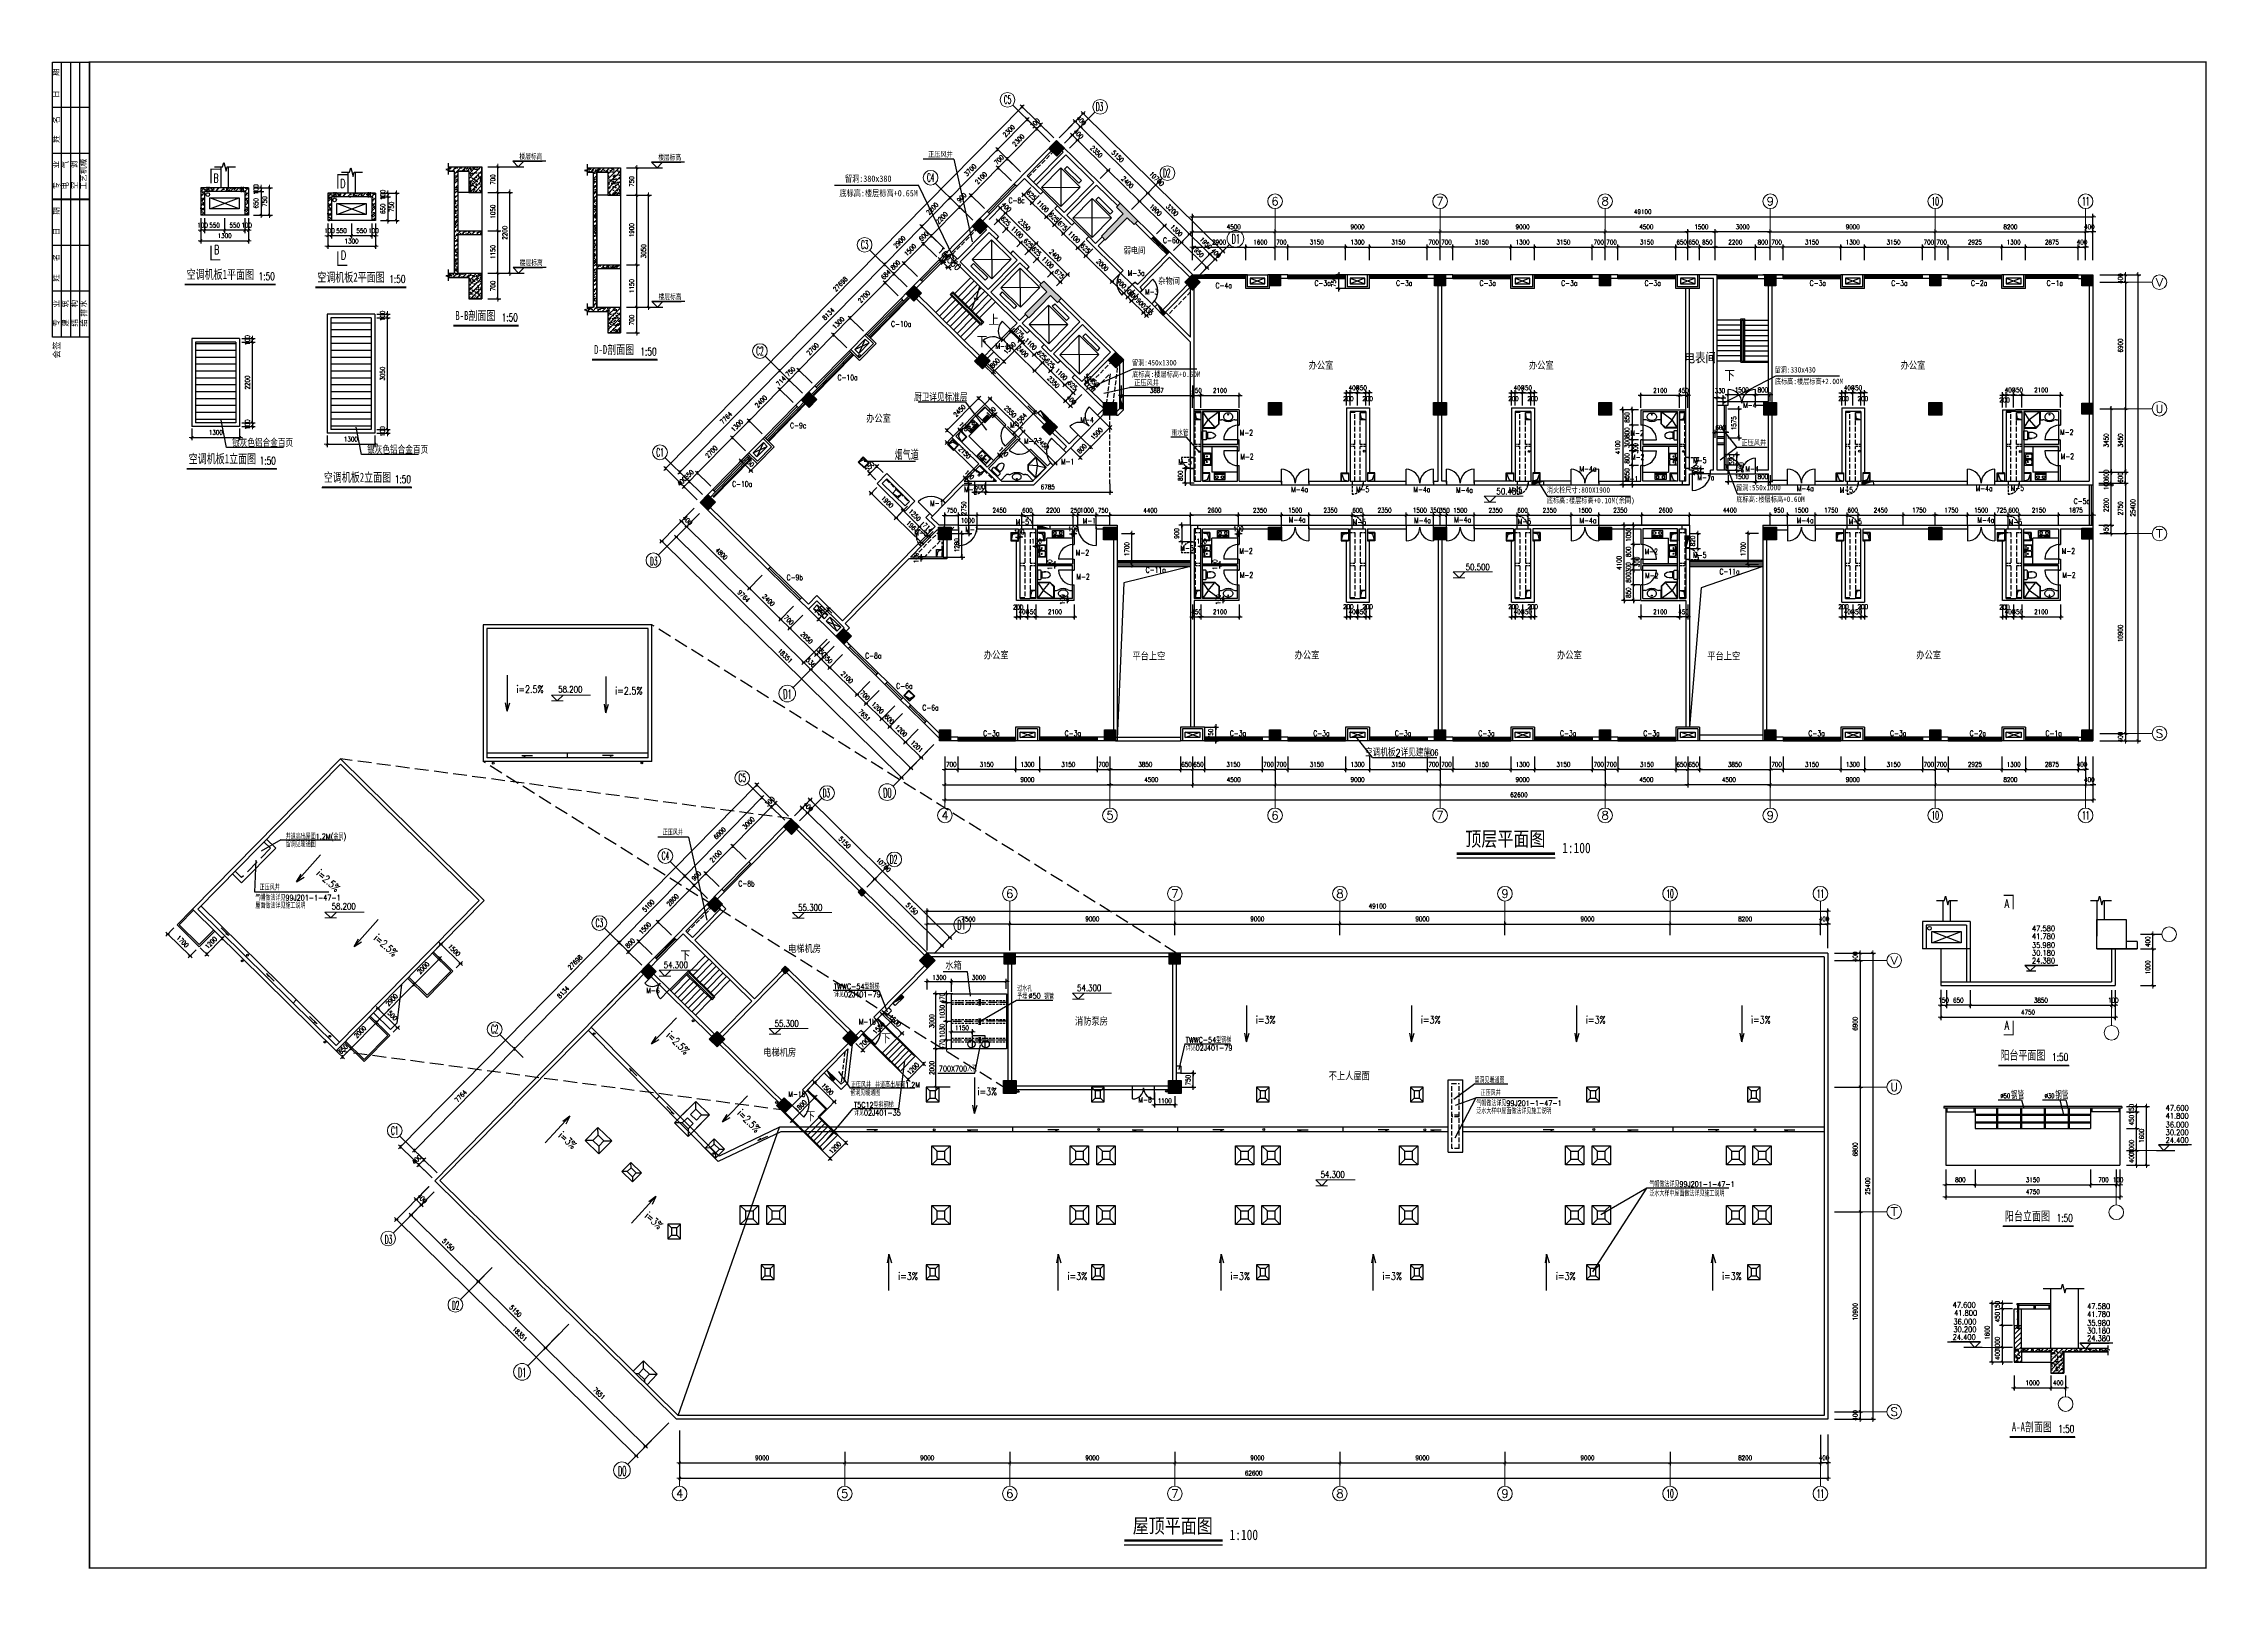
# Model space of a CAD drawing. Extents: x -357449 to -117302, y 127569 to 244935.
# Drawn here: x -236210 to -117302, y 160827 to 244935 of the extents above; entities that cross this region are included whole.
import ezdxf
from ezdxf.enums import TextEntityAlignment as Align

# ---------------------------------------------------------------- set-up
doc = ezdxf.new("R2010")
doc.units = 0
doc.header["$MEASUREMENT"] = 0
for name, pattern in [('ACAD_ISO04W100', [30.5, 24, -3, 0.5, -3]), ('CONTINOUS', [0]), ('DASH', [0.35, 0.25, -0.1]), ('HIDDEN', [0.375, 0.25, -0.125])]:
    doc.linetypes.add(name, pattern=pattern)
doc.layers.get('0').update_dxf_attribs({"linetype": 'CONTINUOUS'})
doc.layers.get('DEFPOINTS').update_dxf_attribs({"linetype": 'CONTINUOUS'})
for name, color, linetype in [('1', 8, 'CONTINUOUS'), ('2', 4, 'CONTINUOUS'), ('COLUMN', 4, 'CONTINUOUS'), ('DIM', 7, 'CONTINUOUS'), ('EQUIPMENT', 3, 'CONTINUOUS'), ('F', 31, 'CONTINUOUS'), ('GSG', 30, 'CONTINUOUS'), ('JAJU', 8, 'CONTINUOUS'), ('LAYER2', 1, 'CONTINUOUS'), ('LG', 11, 'CONTINUOUS'), ('PD42', 11, 'CONTINUOUS'), ('PUB_DIM', 123, 'CONTINUOUS'), ('PUB_TEXT', 7, 'CONTINUOUS'), ('ROOF', 4, 'CONTINUOUS'), ('WALL', 1, 'CONTINUOUS'), ('WIN', 4, 'CONTINUOUS'), ('WINDOW', 4, 'CONTINUOUS'), ('WINDOWS', 4, 'CONTINUOUS'), ('XHS', 1, 'CONTINOUS'), ('XX', 2, 'HIDDEN'), ('ZXX', 2, 'ACAD_ISO04W100'), ('剪力墙', 4, 'CONTINUOUS'), ('阳台', 4, 'CONTINUOUS')]:
    doc.layers.add(name, color=color, linetype=linetype)
doc.layers.add('AXIS', color=3, linetype='CONTINUOUS', lineweight=9)
doc.styles.add('_HZTXT', font='txt.shx', dxfattribs={"bigfont": 'fs.shx'})
doc.styles.add('CHINA', font='SimSun.ttf', dxfattribs={"width": 0.85, "height": 150})
doc.styles.add('COMPLEX', font='COMPLEX.shx')
doc.styles.add('CT', font='txt', dxfattribs={"width": 0.8, "bigfont": 'FS.SHX'})
doc.styles.add('DIM_FONT', font='SIMPLEX.shx', dxfattribs={"width": 0.8})
doc.styles.add('FS', font='txt.shx', dxfattribs={"width": 0.66, "height": 150, "bigfont": 'fs.shx'})
doc.styles.add('H1', font='SimSun.ttf')
doc.styles.add('HZ', font='txt', dxfattribs={"width": 0.75, "oblique": 10, "bigfont": 'hztxt'})
doc.styles.add('ROMANC', font='ROMANC', dxfattribs={"height": 0.2})
doc.styles.add('ROMAND', font='romanc.shx', dxfattribs={"bigfont": 'bigfont.shx'})
doc.styles.get("Standard").update_dxf_attribs({"font": 'txt.shx', "width": 0.8, "height": 525, "bigfont": 'h1.shx'})
doc.dimstyles.new('DIMN-200', dxfattribs={"dimtxt": 300, "dimasz": 1, "dimexe": 250, "dimexo": 0, "dimgap": 150, "dimtad": 1, "dimdec": 0, "dimdsep": 46, "dimtxsty": 'DIM_FONT', "dimblk": '_DIMX', "dimcen": 2.5, "dimclrd": 256, "dimclre": 256, "dimclrt": 4, "dimadec": 0, "dimazin": 0, "dimtfac": 1, "dimtdec": 0, "dimtix": 1, "dimtmove": 2, "dimatfit": 3, "dimldrblk": '_DIMX', "dimfxl": 0, "dimtolj": 1, "dimtzin": 0, "dimarcsym": 0})
doc.dimstyles.get("Standard").update_dxf_attribs({"dimtxt": 375, "dimasz": 1, "dimexe": 150, "dimexo": 0, "dimgap": 200, "dimtad": 1, "dimdec": 0, "dimzin": 0, "dimdsep": 46, "dimtxsty": 'DIM_FONT', "dimblk1": '_DIMX', "dimblk2": '_DIMX', "dimsah": 1, "dimcen": 200, "dimclrd": 256, "dimclre": 256, "dimclrt": 4, "dimadec": 0, "dimazin": 0, "dimtfac": 1, "dimtdec": 0, "dimtix": 1, "dimtmove": 2, "dimatfit": 3, "dimldrblk": '_DIMX', "dimfxl": 0, "dimtolj": 1, "dimtzin": 0, "dimarcsym": 0})

# ---------------------------------------------------------------- blocks, each defined once
blk = doc.blocks.new('_DIMX')
blk.add_line((-150, 0), (150, 0))
at = {"const_width": 50}
blk.add_lwpolyline([(-70, -70), (70, 70)], dxfattribs=at)
blk = doc.blocks.new('*D1545')
at = {"layer": 'AXIS', "lineweight": -2}
for p, q in [((-138560, 181250), (-137010, 181250)), ((-137160, 181249), (-137160, 170351)), ((-138560, 170350), (-137010, 170350))]:
    blk.add_line(p, q, dxfattribs=at)
at = {"layer": 'DEFPOINTS', "color": 0}
for p in [(-138560, 181250), (-138560, 170350), (-137160, 170350)]:
    blk.add_point(p, dxfattribs=at)
at = {"layer": 'AXIS', "lineweight": -2}
for p, rotation in [((-137160, 181250), 90), ((-137160, 170350), 270)]:
    blk.add_blockref('_DIMX', p, dxfattribs=dict(at, rotation=rotation))
at = {"layer": 'AXIS', "color": 4, "insert": (-137435, 175800), "char_height": 250, "attachment_point": 5, "rotation": 90, "style": 'DIM_FONT'}
blk.add_mtext('\\A1;10900', dxfattribs=at)
blk = doc.blocks.new('*D1343')
at = {"layer": 'AXIS', "lineweight": -2}
for p, q in [((-138560, 195350), (-136326, 195350)), ((-136476, 195349), (-136476, 169951)), ((-138560, 169950), (-136326, 169950))]:
    blk.add_line(p, q, dxfattribs=at)
at = {"layer": 'DEFPOINTS', "color": 0}
for p in [(-138560, 195350), (-138560, 169950), (-136476, 169950)]:
    blk.add_point(p, dxfattribs=at)
at = {"layer": 'AXIS', "lineweight": -2}
for p, rotation in [((-136476, 195350), 90), ((-136476, 169950), 270)]:
    blk.add_blockref('_DIMX', p, dxfattribs=dict(at, rotation=rotation))
at = {"layer": 'AXIS', "color": 4, "insert": (-136751, 182650), "char_height": 250, "attachment_point": 5, "rotation": 90, "style": 'DIM_FONT'}
blk.add_mtext('\\A1;25400', dxfattribs=at)
blk = doc.blocks.new('*D1547')
at = {"layer": 'AXIS', "lineweight": -2}
for p, q in [((-183530, 168158), (-183530, 167408)), ((-174530, 168158), (-174530, 167408)), ((-183529, 167558), (-174531, 167558))]:
    blk.add_line(p, q, dxfattribs=at)
at = {"layer": 'DEFPOINTS', "color": 0}
for p in [(-183530, 168158), (-174530, 168158), (-174530, 167558)]:
    blk.add_point(p, dxfattribs=at)
at = {"layer": 'AXIS', "lineweight": -2, "rotation": 180}
blk.add_blockref('_DIMX', (-183530, 167558), dxfattribs=at)
at = {"layer": 'AXIS', "lineweight": -2}
blk.add_blockref('_DIMX', (-174530, 167558), dxfattribs=at)
at = {"layer": 'AXIS', "color": 4, "insert": (-179030, 167833), "char_height": 250, "attachment_point": 5, "style": 'DIM_FONT'}
blk.add_mtext('\\A1;9000', dxfattribs=at)
blk = doc.blocks.new('*D1513')
at = {"layer": 'AXIS', "lineweight": -2}
for p, q in [((-201530, 168158), (-201530, 167408)), ((-192530, 168158), (-192530, 167408)), ((-201529, 167558), (-192531, 167558))]:
    blk.add_line(p, q, dxfattribs=at)
at = {"layer": 'DEFPOINTS', "color": 0}
for p in [(-201530, 168158), (-192530, 168158), (-192530, 167558)]:
    blk.add_point(p, dxfattribs=at)
at = {"layer": 'AXIS', "lineweight": -2, "rotation": 180}
blk.add_blockref('_DIMX', (-201530, 167558), dxfattribs=at)
at = {"layer": 'AXIS', "lineweight": -2}
blk.add_blockref('_DIMX', (-192530, 167558), dxfattribs=at)
at = {"layer": 'AXIS', "color": 4, "insert": (-197030, 167833), "char_height": 250, "attachment_point": 5, "style": 'DIM_FONT'}
blk.add_mtext('\\A1;9000', dxfattribs=at)
blk = doc.blocks.new('*D1548')
at = {"layer": 'AXIS', "lineweight": -2}
for p, q in [((-192530, 168158), (-192530, 167408)), ((-183530, 168158), (-183530, 167408)), ((-192529, 167558), (-183531, 167558))]:
    blk.add_line(p, q, dxfattribs=at)
at = {"layer": 'DEFPOINTS', "color": 0}
for p in [(-192530, 168158), (-183530, 168158), (-183530, 167558)]:
    blk.add_point(p, dxfattribs=at)
at = {"layer": 'AXIS', "lineweight": -2, "rotation": 180}
blk.add_blockref('_DIMX', (-192530, 167558), dxfattribs=at)
at = {"layer": 'AXIS', "lineweight": -2}
blk.add_blockref('_DIMX', (-183530, 167558), dxfattribs=at)
at = {"layer": 'AXIS', "color": 4, "insert": (-188030, 167833), "char_height": 250, "attachment_point": 5, "style": 'DIM_FONT'}
blk.add_mtext('\\A1;9000', dxfattribs=at)
blk = doc.blocks.new('*D1550')
at = {"layer": 'AXIS', "lineweight": -2}
for p, q in [((-165530, 168158), (-165530, 167408)), ((-156530, 168158), (-156530, 167408)), ((-165529, 167558), (-156531, 167558))]:
    blk.add_line(p, q, dxfattribs=at)
at = {"layer": 'DEFPOINTS', "color": 0}
for p in [(-165530, 168158), (-156530, 168158), (-156530, 167558)]:
    blk.add_point(p, dxfattribs=at)
at = {"layer": 'AXIS', "lineweight": -2, "rotation": 180}
blk.add_blockref('_DIMX', (-165530, 167558), dxfattribs=at)
at = {"layer": 'AXIS', "lineweight": -2}
blk.add_blockref('_DIMX', (-156530, 167558), dxfattribs=at)
at = {"layer": 'AXIS', "color": 4, "insert": (-161030, 167833), "char_height": 250, "attachment_point": 5, "style": 'DIM_FONT'}
blk.add_mtext('\\A1;9000', dxfattribs=at)
blk = doc.blocks.new('*D1546')
at = {"layer": 'AXIS', "lineweight": -2}
for p, q in [((-174530, 168158), (-174530, 167408)), ((-165530, 168158), (-165530, 167408)), ((-174529, 167558), (-165531, 167558))]:
    blk.add_line(p, q, dxfattribs=at)
at = {"layer": 'DEFPOINTS', "color": 0}
for p in [(-174530, 168158), (-165530, 168158), (-165530, 167558)]:
    blk.add_point(p, dxfattribs=at)
at = {"layer": 'AXIS', "lineweight": -2, "rotation": 180}
blk.add_blockref('_DIMX', (-174530, 167558), dxfattribs=at)
at = {"layer": 'AXIS', "lineweight": -2}
blk.add_blockref('_DIMX', (-165530, 167558), dxfattribs=at)
at = {"layer": 'AXIS', "color": 4, "insert": (-170030, 167833), "char_height": 250, "attachment_point": 5, "style": 'DIM_FONT'}
blk.add_mtext('\\A1;9000', dxfattribs=at)
blk = doc.blocks.new('A$C4CAB27F7')
at = {"layer": '剪力墙'}
blk.add_line((0, 0), (4687, 0), dxfattribs=at)
at = {"layer": '剪力墙', "const_width": 120}
blk.add_lwpolyline([(0, 200), (4693, 200)], dxfattribs=at)
at = {"layer": 'EQUIPMENT', "style": 'H1', "width": 0.8}
for s, height, p in [('屋顶平面图', 700, (406, 555)), ('1:100', 500, (5026, 223))]:
    blk.add_text(s, height=height, dxfattribs=at).set_placement(p)
blk = doc.blocks.new('*D1549')
at = {"layer": 'AXIS', "lineweight": -2}
for p, q in [((-156530, 168158), (-156530, 167408)), ((-147530, 168158), (-147530, 167408)), ((-156529, 167558), (-147531, 167558))]:
    blk.add_line(p, q, dxfattribs=at)
at = {"layer": 'DEFPOINTS', "color": 0}
for p in [(-156530, 168158), (-147530, 168158), (-147530, 167558)]:
    blk.add_point(p, dxfattribs=at)
at = {"layer": 'AXIS', "lineweight": -2, "rotation": 180}
blk.add_blockref('_DIMX', (-156530, 167558), dxfattribs=at)
at = {"layer": 'AXIS', "lineweight": -2}
blk.add_blockref('_DIMX', (-147530, 167558), dxfattribs=at)
at = {"layer": 'AXIS', "color": 4, "insert": (-152030, 167833), "char_height": 250, "attachment_point": 5, "style": 'DIM_FONT'}
blk.add_mtext('\\A1;9000', dxfattribs=at)
blk = doc.blocks.new('*D587')
at = {"layer": 'DEFPOINTS', "color": 0}
for p in [(-139330, 169098), (-138930, 169098), (-139330, 167558)]:
    blk.add_point(p, dxfattribs=at)
at = {"layer": 'WINDOWS', "lineweight": -2}
for p, q in [((-139330, 169098), (-139330, 167408)), ((-138930, 169098), (-138930, 167408)), ((-139331, 167558), (-139332, 167558)), ((-138930, 167558), (-139330, 167558)), ((-138929, 167558), (-138928, 167558))]:
    blk.add_line(p, q, dxfattribs=at)
blk.add_blockref('_DIMX', (-139330, 167558), dxfattribs=at)
at = {"layer": 'WINDOWS', "lineweight": -2, "rotation": 180}
blk.add_blockref('_DIMX', (-138930, 167558), dxfattribs=at)
at = {"layer": 'WINDOWS', "color": 4, "insert": (-139130, 167833), "char_height": 250, "attachment_point": 5, "style": 'DIM_FONT'}
blk.add_mtext('\\A1;400', dxfattribs=at)
blk = doc.blocks.new('*D1342')
at = {"layer": 'AXIS', "lineweight": -2}
for p, q in [((-138560, 170350), (-137010, 170350)), ((-137160, 170351), (-137160, 170352)), ((-137160, 170350), (-137160, 169950)), ((-138560, 169950), (-137010, 169950)), ((-137160, 169949), (-137160, 169948))]:
    blk.add_line(p, q, dxfattribs=at)
at = {"layer": 'DEFPOINTS', "color": 0}
for p in [(-138560, 170350), (-138560, 169950), (-137160, 169950)]:
    blk.add_point(p, dxfattribs=at)
at = {"layer": 'AXIS', "lineweight": -2}
for p, rotation in [((-137160, 170350), 270), ((-137160, 169950), 90)]:
    blk.add_blockref('_DIMX', p, dxfattribs=dict(at, rotation=rotation))
at = {"layer": 'AXIS', "color": 4, "insert": (-137435, 170150), "char_height": 250, "attachment_point": 5, "rotation": 90, "style": 'DIM_FONT'}
blk.add_mtext('\\A1;400', dxfattribs=at)
blk = doc.blocks.new('*D1625')
at = {"layer": 'AXIS', "lineweight": -2}
for p, q in [((-180837, 239793), (-179420, 241231)), ((-171905, 233614), (-179525, 241123)), ((-173216, 232283), (-171799, 233721))]:
    blk.add_line(p, q, dxfattribs=at)
at = {"layer": 'DEFPOINTS', "color": 0}
for p in [(-179526, 241124), (-180837, 239793), (-173216, 232283)]:
    blk.add_point(p, dxfattribs=at)
at = {"layer": 'AXIS', "lineweight": -2}
for p, rotation in [((-179526, 241124), 135.4212849043528), ((-171904, 233614), 315.4212849043528)]:
    blk.add_blockref('_DIMX', p, dxfattribs=dict(at, rotation=rotation))
at = {"layer": 'AXIS', "color": 4, "insert": (-175522, 237565), "char_height": 250, "attachment_point": 5, "rotation": 315.42128, "style": 'DIM_FONT'}
blk.add_mtext('\\A1;10700', dxfattribs=at)
blk = doc.blocks.new('*D727')
at = {"layer": 'AXIS', "lineweight": -2}
for p, q in [((-173567, 206071), (-173567, 204384)), ((-169067, 206075), (-169067, 204384)), ((-173566, 204534), (-169068, 204534))]:
    blk.add_line(p, q, dxfattribs=at)
at = {"layer": 'DEFPOINTS', "color": 0}
for p in [(-173567, 206071), (-169067, 206075), (-169067, 204534)]:
    blk.add_point(p, dxfattribs=at)
at = {"layer": 'AXIS', "lineweight": -2, "rotation": 180}
blk.add_blockref('_DIMX', (-173567, 204534), dxfattribs=at)
at = {"layer": 'AXIS', "lineweight": -2}
blk.add_blockref('_DIMX', (-169067, 204534), dxfattribs=at)
at = {"layer": 'AXIS', "color": 4, "insert": (-171317, 204809), "char_height": 250, "attachment_point": 5, "style": 'DIM_FONT'}
blk.add_mtext('\\A1;4500', dxfattribs=at)
blk = doc.blocks.new('*D1590')
at = {"layer": 'AXIS', "lineweight": -2}
for p, q in [((-178067, 218677), (-178067, 219362)), ((-173668, 219212), (-178066, 219212)), ((-173667, 218677), (-173667, 219362))]:
    blk.add_line(p, q, dxfattribs=at)
at = {"layer": 'DEFPOINTS', "color": 0}
for p in [(-178067, 219212), (-178067, 218677), (-173667, 218677)]:
    blk.add_point(p, dxfattribs=at)
at = {"layer": 'AXIS', "lineweight": -2, "rotation": 180}
blk.add_blockref('_DIMX', (-178067, 219212), dxfattribs=at)
at = {"layer": 'AXIS', "lineweight": -2}
blk.add_blockref('_DIMX', (-173667, 219212), dxfattribs=at)
at = {"layer": 'AXIS', "color": 4, "insert": (-175867, 219487), "char_height": 250, "attachment_point": 5, "style": 'DIM_FONT'}
blk.add_mtext('\\A1;4400', dxfattribs=at)
blk = doc.blocks.new('*D1512')
at = {"layer": 'AXIS', "lineweight": -2}
for p, q in [((-193139, 229053), (-195033, 227131)), ((-192415, 228341), (-193245, 229159)), ((-194310, 226417), (-195140, 227235))]:
    blk.add_line(p, q, dxfattribs=at)
at = {"layer": 'DEFPOINTS', "color": 0}
for p in [(-192415, 228341), (-195034, 227130), (-194310, 226417)]:
    blk.add_point(p, dxfattribs=at)
at = {"layer": 'AXIS', "lineweight": -2}
for p, rotation in [((-193138, 229053), 45.4212849041695), ((-195034, 227130), 225.4212849041695)]:
    blk.add_blockref('_DIMX', p, dxfattribs=dict(at, rotation=rotation))
at = {"layer": 'AXIS', "color": 4, "insert": (-194282, 228285), "char_height": 250, "attachment_point": 5, "rotation": 45.42128, "style": 'DIM_FONT'}
blk.add_mtext('\\A1;2700', dxfattribs=at)
blk = doc.blocks.new('*D1511')
at = {"layer": 'AXIS', "lineweight": -2}
for p, q in [((-190368, 232898), (-196076, 227106)), ((-189899, 232437), (-190474, 233004)), ((-195608, 226643), (-196183, 227210))]:
    blk.add_line(p, q, dxfattribs=at)
at = {"layer": 'DEFPOINTS', "color": 0}
for p in [(-189899, 232437), (-196077, 227105), (-195608, 226643)]:
    blk.add_point(p, dxfattribs=at)
at = {"layer": 'AXIS', "lineweight": -2}
for p, rotation in [((-190368, 232899), 45.42128490416822), ((-196077, 227105), 225.4212849041682)]:
    blk.add_blockref('_DIMX', p, dxfattribs=dict(at, rotation=rotation))
at = {"layer": 'AXIS', "color": 4, "insert": (-193418, 230195), "char_height": 250, "attachment_point": 5, "rotation": 45.42128, "style": 'DIM_FONT'}
blk.add_mtext('\\A1;8134', dxfattribs=at)
blk = doc.blocks.new('*D1510')
at = {"layer": 'AXIS', "lineweight": -2}
for p, q in [((-182853, 241497), (-202293, 221770)), ((-181126, 239797), (-182959, 241603)), ((-200567, 220068), (-202400, 221875))]:
    blk.add_line(p, q, dxfattribs=at)
at = {"layer": 'DEFPOINTS', "color": 0}
for p in [(-181126, 239797), (-202293, 221769), (-200567, 220068)]:
    blk.add_point(p, dxfattribs=at)
at = {"layer": 'AXIS', "lineweight": -2}
for p, rotation in [((-182853, 241498), 45.42128490415822), ((-202293, 221769), 225.4212849041582)]:
    blk.add_blockref('_DIMX', p, dxfattribs=dict(at, rotation=rotation))
at = {"layer": 'AXIS', "color": 4, "insert": (-192769, 231827), "char_height": 250, "attachment_point": 5, "rotation": 45.42128, "style": 'DIM_FONT'}
blk.add_mtext('\\A1;27698', dxfattribs=at)
blk = doc.blocks.new('A$C42896F79')
at = {"layer": '1'}
for p, q in [((1121, 2195), (68, 1126)), ((1121, 2195), (2189, 1142)), ((1121, 2195), (1137, 73)), ((140, 915), (0, 772)), ((0, 772), (784, 0)), ((68, 1126), (2189, 1142)), ((68, 1126), (1137, 73)), ((140, 915), (924, 142)), ((924, 142), (784, 0)), ((2189, 1142), (1137, 73))]:
    blk.add_line(p, q, dxfattribs=at)
blk = doc.blocks.new('*D1528')
at = {"layer": 'AXIS', "lineweight": -2}
for p, q in [((-210541, 190128), (-215989, 184599)), ((-210071, 189667), (-210647, 190234)), ((-215521, 184137), (-216096, 184704))]:
    blk.add_line(p, q, dxfattribs=at)
at = {"layer": 'DEFPOINTS', "color": 0}
for p in [(-210071, 189667), (-215989, 184598), (-215521, 184137)]:
    blk.add_point(p, dxfattribs=at)
at = {"layer": 'AXIS', "lineweight": -2}
for p, rotation in [((-210540, 190129), 45.42128490416862), ((-215989, 184598), 225.4212849041686)]:
    blk.add_blockref('_DIMX', p, dxfattribs=dict(at, rotation=rotation))
at = {"layer": 'AXIS', "color": 4, "insert": (-213461, 187556), "char_height": 250, "attachment_point": 5, "rotation": 45.42128, "style": 'DIM_FONT'}
blk.add_mtext('\\A1;7764', dxfattribs=at)
blk = doc.blocks.new('*D1522')
at = {"layer": 'AXIS', "lineweight": -2}
for p, q in [((-195590, 202821), (-197423, 204627)), ((-197317, 204521), (-216756, 184794)), ((-215030, 183092), (-216864, 184898))]:
    blk.add_line(p, q, dxfattribs=at)
at = {"layer": 'DEFPOINTS', "color": 0}
for p in [(-195590, 202821), (-216757, 184793), (-215030, 183092)]:
    blk.add_point(p, dxfattribs=at)
at = {"layer": 'AXIS', "lineweight": -2}
for p, rotation in [((-197316, 204522), 45.42128490415822), ((-216757, 184793), 225.4212849041582)]:
    blk.add_blockref('_DIMX', p, dxfattribs=dict(at, rotation=rotation))
at = {"layer": 'AXIS', "color": 4, "insert": (-207232, 194850), "char_height": 250, "attachment_point": 5, "rotation": 45.42128, "style": 'DIM_FONT'}
blk.add_mtext('\\A1;27698', dxfattribs=at)
blk = doc.blocks.new('*D1524')
at = {"layer": 'AXIS', "lineweight": -2}
for p, q in [((-215030, 183092), (-215860, 183910)), ((-215474, 184089), (-215753, 183805)), ((-214750, 183377), (-215580, 184195))]:
    blk.add_line(p, q, dxfattribs=at)
at = {"layer": 'DEFPOINTS', "color": 0}
for p in [(-215754, 183804), (-214750, 183377), (-215030, 183092)]:
    blk.add_point(p, dxfattribs=at)
at = {"layer": 'AXIS', "lineweight": -2}
for p, rotation in [((-215754, 183804), 225.4212849041681), ((-215473, 184089), 45.42128490416805)]:
    blk.add_blockref('_DIMX', p, dxfattribs=dict(at, rotation=rotation))
at = {"layer": 'AXIS', "color": 4, "insert": (-215868, 184096), "char_height": 250, "attachment_point": 5, "rotation": 45.42128, "style": 'DIM_FONT'}
blk.add_mtext('\\A1;400', dxfattribs=at)
blk = doc.blocks.new('*D1526')
at = {"layer": 'AXIS', "lineweight": -2}
for p, q in [((-215197, 182626), (-216004, 181807)), ((-214912, 182345), (-215719, 181526)), ((-215899, 181914), (-215900, 181915)), ((-215899, 181914), (-215614, 181633)), ((-215613, 181632), (-215612, 181631))]:
    blk.add_line(p, q, dxfattribs=at)
at = {"layer": 'DEFPOINTS', "color": 0}
for p in [(-215197, 182626), (-214912, 182345), (-215614, 181633)]:
    blk.add_point(p, dxfattribs=at)
at = {"layer": 'AXIS', "lineweight": -2}
for p, rotation in [((-215899, 181914), 315.4212849048206), ((-215614, 181633), 135.4212849048206)]:
    blk.add_blockref('_DIMX', p, dxfattribs=dict(at, rotation=rotation))
at = {"layer": 'AXIS', "color": 4, "insert": (-215563, 181969), "char_height": 250, "attachment_point": 5, "rotation": 315.42128, "style": 'DIM_FONT'}
blk.add_mtext('\\A1;400', dxfattribs=at)
blk = doc.blocks.new('A$C7CBA57F5')
at = {"layer": 'AXIS'}
for p, q in [((318, 0), (0, 318)), ((0, 318), (2136, 318)), ((318, 0), (636, 318)), ((636, 318), (318, 0)), ((0, 0), (636, 0))]:
    blk.add_line(p, q, dxfattribs=at)
blk = doc.blocks.new('A$C01856CDB')
at = {"layer": 'WIN'}
for q in [(588, 47), (189, 0)]:
    blk.add_line((0, 47), q, dxfattribs=at)
blk = doc.blocks.new('A$C445D01A8')
at = {"layer": 'WINDOW'}
blk.add_blockref('A$C01856CDB', (0, 0), dxfattribs=at)
blk = doc.blocks.new('*D1534')
at = {"layer": 'AXIS', "lineweight": -2}
for p, q in [((-198630, 201182), (-200102, 199688)), ((-197906, 200470), (-198736, 201288)), ((-199380, 198974), (-200210, 199792))]:
    blk.add_line(p, q, dxfattribs=at)
at = {"layer": 'DEFPOINTS', "color": 0}
for p in [(-197906, 200470), (-200103, 199687), (-199380, 198974)]:
    blk.add_point(p, dxfattribs=at)
at = {"layer": 'AXIS', "lineweight": -2}
for p, rotation in [((-198629, 201183), 45.42128490416829), ((-200103, 199687), 225.4212849041683)]:
    blk.add_blockref('_DIMX', p, dxfattribs=dict(at, rotation=rotation))
at = {"layer": 'AXIS', "color": 4, "insert": (-199562, 200628), "char_height": 250, "attachment_point": 5, "rotation": 45.42128, "style": 'DIM_FONT'}
blk.add_mtext('\\A1;2100', dxfattribs=at)
blk = doc.blocks.new('*D1530')
at = {"layer": 'AXIS', "lineweight": -2}
for p, q in [((-197041, 203828), (-201251, 199555)), ((-196571, 203367), (-197147, 203934)), ((-200783, 199093), (-201358, 199660))]:
    blk.add_line(p, q, dxfattribs=at)
at = {"layer": 'DEFPOINTS', "color": 0}
for p in [(-196571, 203367), (-201251, 199555), (-200783, 199093)]:
    blk.add_point(p, dxfattribs=at)
at = {"layer": 'AXIS', "lineweight": -2}
for p, rotation in [((-197040, 203829), 45.42128490416822), ((-201251, 199555), 225.4212849041682)]:
    blk.add_blockref('_DIMX', p, dxfattribs=dict(at, rotation=rotation))
at = {"layer": 'AXIS', "color": 4, "insert": (-199342, 201885), "char_height": 250, "attachment_point": 5, "rotation": 45.42128, "style": 'DIM_FONT'}
blk.add_mtext('\\A1;6000', dxfattribs=at)
blk = doc.blocks.new('*D1508')
at = {"layer": 'AXIS', "lineweight": -2}
for p, q in [((-195273, 202844), (-194310, 203822)), ((-186795, 196205), (-194415, 203714)), ((-187652, 195334), (-186689, 196311))]:
    blk.add_line(p, q, dxfattribs=at)
at = {"layer": 'DEFPOINTS', "color": 0}
for p in [(-194415, 203715), (-195273, 202844), (-187652, 195334)]:
    blk.add_point(p, dxfattribs=at)
at = {"layer": 'AXIS', "lineweight": -2}
for p, rotation in [((-194415, 203715), 135.4212849041716), ((-186794, 196205), 315.4212849041716)]:
    blk.add_blockref('_DIMX', p, dxfattribs=dict(at, rotation=rotation))
at = {"layer": 'AXIS', "color": 4, "insert": (-190412, 200156), "char_height": 250, "attachment_point": 5, "rotation": 315.42128, "style": 'DIM_FONT'}
blk.add_mtext('\\A1;10700', dxfattribs=at)
blk = doc.blocks.new('A$C51D429E8')
at = {"layer": 'WINDOW'}
for p, q in [((300, 750), (0, 1050)), ((300, 300), (0, 0)), ((700, 750), (1000, 1050)), ((700, 300), (1000, 0))]:
    blk.add_line(p, q, dxfattribs=at)
for points in [[(0, 1050), (1000, 1050), (1000, 0), (0, 0)], [(300, 750), (700, 750), (700, 300), (300, 300)]]:
    blk.add_lwpolyline(points, close=True, dxfattribs=at)
blk = doc.blocks.new('*D1523')
at = {"layer": 'AXIS', "lineweight": -2}
for p, q in [((-204832, 195921), (-210539, 190129)), ((-204362, 195460), (-204938, 196027)), ((-210071, 189667), (-210647, 190234))]:
    blk.add_line(p, q, dxfattribs=at)
at = {"layer": 'DEFPOINTS', "color": 0}
for p in [(-204362, 195460), (-210540, 190129), (-210071, 189667)]:
    blk.add_point(p, dxfattribs=at)
at = {"layer": 'AXIS', "lineweight": -2}
for p, rotation in [((-204831, 195922), 45.42128490416822), ((-210540, 190129), 225.4212849041682)]:
    blk.add_blockref('_DIMX', p, dxfattribs=dict(at, rotation=rotation))
at = {"layer": 'AXIS', "color": 4, "insert": (-207881, 193218), "char_height": 250, "attachment_point": 5, "rotation": 45.42128, "style": 'DIM_FONT'}
blk.add_mtext('\\A1;8134', dxfattribs=at)
blk = doc.blocks.new('*D1521')
at = {"layer": 'AXIS', "lineweight": -2}
for p, q in [((-201252, 199554), (-204830, 195923)), ((-200783, 199093), (-201358, 199660)), ((-204362, 195460), (-204938, 196027))]:
    blk.add_line(p, q, dxfattribs=at)
at = {"layer": 'DEFPOINTS', "color": 0}
for p in [(-200783, 199093), (-204831, 195922), (-204362, 195460)]:
    blk.add_point(p, dxfattribs=at)
at = {"layer": 'AXIS', "lineweight": -2}
for p, rotation in [((-201251, 199555), 45.4212849041687), ((-204831, 195922), 225.4212849041687)]:
    blk.add_blockref('_DIMX', p, dxfattribs=dict(at, rotation=rotation))
at = {"layer": 'AXIS', "color": 4, "insert": (-203237, 197931), "char_height": 250, "attachment_point": 5, "rotation": 45.42128, "style": 'DIM_FONT'}
blk.add_mtext('\\A1;5100', dxfattribs=at)
blk = doc.blocks.new('*D1533')
at = {"layer": 'AXIS', "lineweight": -2}
for p, q in [((-199380, 198974), (-200210, 199792)), ((-200012, 198333), (-200842, 199151)), ((-200104, 199686), (-200734, 199046))]:
    blk.add_line(p, q, dxfattribs=at)
at = {"layer": 'DEFPOINTS', "color": 0}
for p in [(-200735, 199046), (-199380, 198974), (-200012, 198333)]:
    blk.add_point(p, dxfattribs=at)
at = {"layer": 'AXIS', "lineweight": -2}
for p, rotation in [((-200103, 199687), 45.42128490416662), ((-200735, 199046), 225.4212849041666)]:
    blk.add_blockref('_DIMX', p, dxfattribs=dict(at, rotation=rotation))
at = {"layer": 'AXIS', "color": 4, "insert": (-200615, 199559), "char_height": 250, "attachment_point": 5, "rotation": 45.42128, "style": 'DIM_FONT'}
blk.add_mtext('\\A1;900', dxfattribs=at)
blk = doc.blocks.new('*D1529')
at = {"layer": 'AXIS', "lineweight": -2}
for p, q in [((-203591, 194700), (-204421, 195518)), ((-204315, 195412), (-204316, 195412)), ((-203753, 195983), (-204314, 195413)), ((-203030, 195270), (-203860, 196088)), ((-203752, 195984), (-203752, 195984))]:
    blk.add_line(p, q, dxfattribs=at)
at = {"layer": 'DEFPOINTS', "color": 0}
for p in [(-204314, 195413), (-203030, 195270), (-203591, 194700)]:
    blk.add_point(p, dxfattribs=at)
at = {"layer": 'AXIS', "lineweight": -2}
for p, rotation in [((-204314, 195413), 45.42128490417245), ((-203753, 195983), 225.4212849041724)]:
    blk.add_blockref('_DIMX', p, dxfattribs=dict(at, rotation=rotation))
at = {"layer": 'AXIS', "color": 4, "insert": (-204230, 195891), "char_height": 250, "attachment_point": 5, "rotation": 45.42128, "style": 'DIM_FONT'}
blk.add_mtext('\\A1;800', dxfattribs=at)
blk = doc.blocks.new('*D1564')
at = {"layer": 'AXIS', "lineweight": -2}
for p, q in [((-188030, 195486), (-188030, 197078)), ((-183531, 196928), (-188029, 196928)), ((-183530, 195486), (-183530, 197078))]:
    blk.add_line(p, q, dxfattribs=at)
at = {"layer": 'DEFPOINTS', "color": 0}
for p in [(-188030, 196928), (-188030, 195486), (-183530, 195486)]:
    blk.add_point(p, dxfattribs=at)
at = {"layer": 'AXIS', "lineweight": -2, "rotation": 180}
blk.add_blockref('_DIMX', (-188030, 196928), dxfattribs=at)
at = {"layer": 'AXIS', "lineweight": -2}
blk.add_blockref('_DIMX', (-183530, 196928), dxfattribs=at)
at = {"layer": 'AXIS', "color": 4, "insert": (-185780, 197203), "char_height": 250, "attachment_point": 5, "style": 'DIM_FONT'}
blk.add_mtext('\\A1;4500', dxfattribs=at)
blk = doc.blocks.new('*D541')
at = {"layer": 'AXIS', "lineweight": -2}
for p, q in [((-191920, 190430), (-191437, 189954)), ((-191053, 190558), (-191544, 190059)), ((-191428, 190928), (-190946, 190453)), ((-191052, 190559), (-191051, 190560)), ((-191545, 190059), (-191546, 190058))]:
    blk.add_line(p, q, dxfattribs=at)
at = {"layer": 'DEFPOINTS', "color": 0}
for p in [(-191920, 190430), (-191428, 190928), (-191544, 190059)]:
    blk.add_point(p, dxfattribs=at)
at = {"layer": 'AXIS', "lineweight": -2}
for p, rotation in [((-191053, 190558), 225.4212849378888), ((-191544, 190059), 45.42128493788884)]:
    blk.add_blockref('_DIMX', p, dxfattribs=dict(at, rotation=rotation))
at = {"layer": 'AXIS', "color": 4, "insert": (-191459, 190467), "char_height": 250, "attachment_point": 5, "rotation": 45.42128, "style": 'DIM_FONT'}
blk.add_mtext('\\A1;700', dxfattribs=at)
blk = doc.blocks.new('*D1531')
at = {"layer": 'AXIS', "lineweight": -2}
for p, q in [((-195800, 202607), (-196630, 203425)), ((-196523, 203319), (-196313, 203533)), ((-195590, 202821), (-196420, 203638)), ((-196312, 203534), (-196311, 203535)), ((-196524, 203319), (-196525, 203318))]:
    blk.add_line(p, q, dxfattribs=at)
at = {"layer": 'DEFPOINTS', "color": 0}
for p in [(-196313, 203533), (-195800, 202607), (-195590, 202821)]:
    blk.add_point(p, dxfattribs=at)
at = {"layer": 'AXIS', "lineweight": -2}
for p, rotation in [((-196523, 203319), 45.42128490416262), ((-196313, 203533), 225.4212849041627)]:
    blk.add_blockref('_DIMX', p, dxfattribs=dict(at, rotation=rotation))
at = {"layer": 'AXIS', "color": 4, "insert": (-196614, 203619), "char_height": 250, "attachment_point": 5, "rotation": 45.42128, "style": 'DIM_FONT'}
blk.add_mtext('\\A1;300', dxfattribs=at)
blk = doc.blocks.new('*D1541')
at = {"layer": 'AXIS', "lineweight": -2}
for p, q in [((-195320, 214268), (-196127, 213449)), ((-196022, 213556), (-196023, 213557)), ((-196022, 213556), (-195523, 213064)), ((-194821, 213777), (-195628, 212957)), ((-195522, 213064), (-195522, 213063))]:
    blk.add_line(p, q, dxfattribs=at)
at = {"layer": 'DEFPOINTS', "color": 0}
for p in [(-195320, 214268), (-195523, 213064), (-194821, 213777)]:
    blk.add_point(p, dxfattribs=at)
at = {"layer": 'AXIS', "lineweight": -2}
for p, rotation in [((-196022, 213556), 315.4212849048189), ((-195523, 213064), 135.421284904819)]:
    blk.add_blockref('_DIMX', p, dxfattribs=dict(at, rotation=rotation))
at = {"layer": 'AXIS', "color": 4, "insert": (-195579, 213506), "char_height": 250, "attachment_point": 5, "rotation": 315.42128, "style": 'DIM_FONT'}
blk.add_mtext('\\A1;700', dxfattribs=at)
blk = doc.blocks.new('*D1544')
at = {"layer": 'AXIS', "lineweight": -2}
for p, q in [((-195034, 227130), (-195560, 226596)), ((-194310, 226417), (-195140, 227235)), ((-195033, 227131), (-195032, 227132)), ((-194837, 225883), (-195667, 226701)), ((-195561, 226595), (-195561, 226594))]:
    blk.add_line(p, q, dxfattribs=at)
at = {"layer": 'DEFPOINTS', "color": 0}
for p in [(-195560, 226596), (-194310, 226417), (-194837, 225883)]:
    blk.add_point(p, dxfattribs=at)
at = {"layer": 'AXIS', "lineweight": -2}
for p, rotation in [((-195034, 227130), 225.4212849041642), ((-195560, 226596), 45.42128490416423)]:
    blk.add_blockref('_DIMX', p, dxfattribs=dict(at, rotation=rotation))
at = {"layer": 'AXIS', "color": 4, "insert": (-195493, 227056), "char_height": 250, "attachment_point": 5, "rotation": 45.42128, "style": 'DIM_FONT'}
blk.add_mtext('\\A1;750', dxfattribs=at)
blk = doc.blocks.new('*D1543')
at = {"layer": 'AXIS', "lineweight": -2}
for p, q in [((-195338, 225375), (-196168, 226193)), ((-196062, 226087), (-196062, 226086)), ((-195560, 226596), (-196061, 226087)), ((-194837, 225883), (-195667, 226701)), ((-195559, 226597), (-195559, 226597))]:
    blk.add_line(p, q, dxfattribs=at)
at = {"layer": 'DEFPOINTS', "color": 0}
for p in [(-196061, 226087), (-195338, 225375), (-194837, 225883)]:
    blk.add_point(p, dxfattribs=at)
at = {"layer": 'AXIS', "lineweight": -2}
for p, rotation in [((-196061, 226087), 45.42128490417075), ((-195560, 226596), 225.4212849041707)]:
    blk.add_blockref('_DIMX', p, dxfattribs=dict(at, rotation=rotation))
at = {"layer": 'AXIS', "color": 4, "insert": (-196006, 226535), "char_height": 250, "attachment_point": 5, "rotation": 45.42128, "style": 'DIM_FONT'}
blk.add_mtext('\\A1;714', dxfattribs=at)
blk = doc.blocks.new('*D1518')
at = {"layer": 'AXIS', "lineweight": -2}
for p, q in [((-195608, 226643), (-196183, 227210)), ((-196077, 227104), (-201525, 221575)), ((-201057, 221113), (-201633, 221680))]:
    blk.add_line(p, q, dxfattribs=at)
at = {"layer": 'DEFPOINTS', "color": 0}
for p in [(-195608, 226643), (-201526, 221575), (-201057, 221113)]:
    blk.add_point(p, dxfattribs=at)
at = {"layer": 'AXIS', "lineweight": -2}
for p, rotation in [((-196077, 227105), 45.42128490416862), ((-201526, 221575), 225.4212849041686)]:
    blk.add_blockref('_DIMX', p, dxfattribs=dict(at, rotation=rotation))
at = {"layer": 'AXIS', "color": 4, "insert": (-198997, 224533), "char_height": 250, "attachment_point": 5, "rotation": 45.42128, "style": 'DIM_FONT'}
blk.add_mtext('\\A1;7764', dxfattribs=at)
blk = doc.blocks.new('*D1532')
at = {"layer": 'AXIS', "lineweight": -2}
for p, q in [((-195800, 202607), (-196630, 203425)), ((-196524, 203319), (-198628, 201183)), ((-197906, 200470), (-198736, 201288))]:
    blk.add_line(p, q, dxfattribs=at)
at = {"layer": 'DEFPOINTS', "color": 0}
for p in [(-195800, 202607), (-198629, 201183), (-197906, 200470)]:
    blk.add_point(p, dxfattribs=at)
at = {"layer": 'AXIS', "lineweight": -2}
for p, rotation in [((-196523, 203319), 45.42128490416741), ((-198629, 201183), 225.4212849041674)]:
    blk.add_blockref('_DIMX', p, dxfattribs=dict(at, rotation=rotation))
at = {"layer": 'AXIS', "color": 4, "insert": (-197772, 202444), "char_height": 250, "attachment_point": 5, "rotation": 45.42128, "style": 'DIM_FONT'}
blk.add_mtext('\\A1;3000', dxfattribs=at)
blk = doc.blocks.new('*D1539')
at = {"layer": 'AXIS', "lineweight": -2}
for p, q in [((-200286, 220353), (-201116, 221171)), ((-200567, 220068), (-201397, 220886)), ((-201010, 221065), (-201289, 220782))]:
    blk.add_line(p, q, dxfattribs=at)
at = {"layer": 'DEFPOINTS', "color": 0}
for p in [(-201290, 220781), (-200567, 220068), (-200286, 220353)]:
    blk.add_point(p, dxfattribs=at)
at = {"layer": 'AXIS', "lineweight": -2}
for p, rotation in [((-201009, 221066), 45.42128490416805), ((-201290, 220781), 225.4212849041681)]:
    blk.add_blockref('_DIMX', p, dxfattribs=dict(at, rotation=rotation))
at = {"layer": 'AXIS', "color": 4, "insert": (-201405, 221073), "char_height": 250, "attachment_point": 5, "rotation": 45.42128, "style": 'DIM_FONT'}
blk.add_mtext('\\A1;400', dxfattribs=at)
blk = doc.blocks.new('*D1538')
at = {"layer": 'AXIS', "lineweight": -2}
for p, q in [((-200286, 220353), (-201116, 221171)), ((-200554, 221528), (-201009, 221066)), ((-199830, 220816), (-200660, 221634))]:
    blk.add_line(p, q, dxfattribs=at)
at = {"layer": 'DEFPOINTS', "color": 0}
for p in [(-201009, 221066), (-200286, 220353), (-199830, 220816)]:
    blk.add_point(p, dxfattribs=at)
at = {"layer": 'AXIS', "lineweight": -2}
for p, rotation in [((-201009, 221066), 225.4212849037534), ((-200553, 221529), 45.42128490375335)]:
    blk.add_blockref('_DIMX', p, dxfattribs=dict(at, rotation=rotation))
at = {"layer": 'AXIS', "color": 4, "insert": (-201027, 221437), "char_height": 250, "attachment_point": 5, "rotation": 45.42128, "style": 'DIM_FONT'}
blk.add_mtext('\\A1;650', dxfattribs=at)
blk = doc.blocks.new('*D1517')
at = {"layer": 'AXIS', "lineweight": -2}
for p, q in [((-197935, 222739), (-198765, 223557)), ((-198659, 223451), (-200552, 221529)), ((-199830, 220816), (-200660, 221634))]:
    blk.add_line(p, q, dxfattribs=at)
at = {"layer": 'DEFPOINTS', "color": 0}
for p in [(-197935, 222739), (-200553, 221529), (-199830, 220816)]:
    blk.add_point(p, dxfattribs=at)
at = {"layer": 'AXIS', "lineweight": -2}
for p, rotation in [((-198658, 223452), 45.42128490416749), ((-200553, 221529), 225.4212849041674)]:
    blk.add_blockref('_DIMX', p, dxfattribs=dict(at, rotation=rotation))
at = {"layer": 'AXIS', "color": 4, "insert": (-199801, 222683), "char_height": 250, "attachment_point": 5, "rotation": 45.42128, "style": 'DIM_FONT'}
blk.add_mtext('\\A1;2700', dxfattribs=at)
blk = doc.blocks.new('*D1536')
at = {"layer": 'AXIS', "lineweight": -2}
for p, q in [((-200733, 219602), (-201540, 218783)), ((-201436, 218891), (-201436, 218891)), ((-201435, 218890), (-201150, 218609)), ((-200448, 219321), (-201255, 218502)), ((-201149, 218608), (-201149, 218608))]:
    blk.add_line(p, q, dxfattribs=at)
at = {"layer": 'DEFPOINTS', "color": 0}
for p in [(-200733, 219602), (-200448, 219321), (-201150, 218609)]:
    blk.add_point(p, dxfattribs=at)
at = {"layer": 'AXIS', "lineweight": -2}
for p, rotation in [((-201435, 218890), 315.4212849048206), ((-201150, 218609), 135.4212849048206)]:
    blk.add_blockref('_DIMX', p, dxfattribs=dict(at, rotation=rotation))
at = {"layer": 'AXIS', "color": 4, "insert": (-201100, 218945), "char_height": 250, "attachment_point": 5, "rotation": 315.42128, "style": 'DIM_FONT'}
blk.add_mtext('\\A1;400', dxfattribs=at)
blk = doc.blocks.new('*D1516')
at = {"layer": 'AXIS', "lineweight": -2}
for p, q in [((-197935, 222739), (-198765, 223557)), ((-197746, 224377), (-198657, 223453)), ((-197022, 223665), (-197852, 224483))]:
    blk.add_line(p, q, dxfattribs=at)
at = {"layer": 'DEFPOINTS', "color": 0}
for p in [(-197022, 223665), (-198658, 223452), (-197935, 222739)]:
    blk.add_point(p, dxfattribs=at)
at = {"layer": 'AXIS', "lineweight": -2}
for p, rotation in [((-198658, 223452), 225.4212849041675), ((-197746, 224378), 45.42128490416749)]:
    blk.add_blockref('_DIMX', p, dxfattribs=dict(at, rotation=rotation))
at = {"layer": 'AXIS', "color": 4, "insert": (-198398, 224108), "char_height": 250, "attachment_point": 5, "rotation": 45.42128, "style": 'DIM_FONT'}
blk.add_mtext('\\A1;1300', dxfattribs=at)
blk = doc.blocks.new('*D1571')
at = {"layer": 'AXIS', "lineweight": -2}
for p, q in [((-187067, 206071), (-187067, 205215)), ((-186367, 206071), (-186367, 205215)), ((-187068, 205365), (-187069, 205365)), ((-186367, 205365), (-187067, 205365)), ((-186366, 205365), (-186365, 205365))]:
    blk.add_line(p, q, dxfattribs=at)
at = {"layer": 'DEFPOINTS', "color": 0}
for p in [(-187067, 206071), (-186367, 206071), (-187067, 205365)]:
    blk.add_point(p, dxfattribs=at)
at = {"layer": 'AXIS', "lineweight": -2}
blk.add_blockref('_DIMX', (-187067, 205365), dxfattribs=at)
at = {"layer": 'AXIS', "lineweight": -2, "rotation": 180}
blk.add_blockref('_DIMX', (-186367, 205365), dxfattribs=at)
at = {"layer": 'AXIS', "color": 4, "insert": (-186717, 205640), "char_height": 250, "attachment_point": 5, "style": 'DIM_FONT'}
blk.add_mtext('\\A1;700', dxfattribs=at)
blk = doc.blocks.new('*D1569')
at = {"layer": 'AXIS', "lineweight": -2}
for p, q in [((-187067, 206075), (-187067, 204384)), ((-178067, 206075), (-178067, 204384)), ((-187066, 204534), (-178068, 204534))]:
    blk.add_line(p, q, dxfattribs=at)
at = {"layer": 'DEFPOINTS', "color": 0}
for p in [(-187067, 206075), (-178067, 206075), (-178067, 204534)]:
    blk.add_point(p, dxfattribs=at)
at = {"layer": 'AXIS', "lineweight": -2, "rotation": 180}
blk.add_blockref('_DIMX', (-187067, 204534), dxfattribs=at)
at = {"layer": 'AXIS', "lineweight": -2}
blk.add_blockref('_DIMX', (-178067, 204534), dxfattribs=at)
at = {"layer": 'AXIS', "color": 4, "insert": (-182567, 204809), "char_height": 250, "attachment_point": 5, "style": 'DIM_FONT'}
blk.add_mtext('\\A1;9000', dxfattribs=at)
blk = doc.blocks.new('*D1577')
at = {"layer": 'AXIS', "lineweight": -2}
for p, q in [((-186367, 206071), (-186367, 205215)), ((-183217, 206071), (-183217, 205215)), ((-183218, 205365), (-186366, 205365))]:
    blk.add_line(p, q, dxfattribs=at)
at = {"layer": 'DEFPOINTS', "color": 0}
for p in [(-186367, 206071), (-183217, 206071), (-186367, 205365)]:
    blk.add_point(p, dxfattribs=at)
at = {"layer": 'AXIS', "lineweight": -2, "rotation": 180}
blk.add_blockref('_DIMX', (-186367, 205365), dxfattribs=at)
at = {"layer": 'AXIS', "lineweight": -2}
blk.add_blockref('_DIMX', (-183217, 205365), dxfattribs=at)
at = {"layer": 'AXIS', "color": 4, "insert": (-184792, 205640), "char_height": 250, "attachment_point": 5, "style": 'DIM_FONT'}
blk.add_mtext('\\A1;3150', dxfattribs=at)
blk = doc.blocks.new('*D1535')
at = {"layer": 'AXIS', "lineweight": -2}
for p, q in [((-195273, 202844), (-194741, 203384)), ((-194988, 202564), (-194457, 203103)), ((-194847, 203278), (-194848, 203279)), ((-194562, 202996), (-194847, 203277)), ((-194561, 202996), (-194560, 202995))]:
    blk.add_line(p, q, dxfattribs=at)
at = {"layer": 'DEFPOINTS', "color": 0}
for p in [(-195273, 202844), (-194988, 202564), (-194847, 203277)]:
    blk.add_point(p, dxfattribs=at)
at = {"layer": 'AXIS', "lineweight": -2}
for p, rotation in [((-194847, 203277), 315.421284904161), ((-194562, 202996), 135.421284904161)]:
    blk.add_blockref('_DIMX', p, dxfattribs=dict(at, rotation=rotation))
at = {"layer": 'AXIS', "color": 4, "insert": (-194511, 203333), "char_height": 250, "attachment_point": 5, "rotation": 315.42128, "style": 'DIM_FONT'}
blk.add_mtext('\\A1;400', dxfattribs=at)
blk = doc.blocks.new('*D1505')
at = {"layer": 'AXIS', "lineweight": -2}
for p, q in [((-193112, 212092), (-193919, 211273)), ((-193814, 211380), (-193815, 211381)), ((-193814, 211380), (-193351, 210924)), ((-192649, 211636), (-193456, 210817)), ((-193350, 210923), (-193349, 210922))]:
    blk.add_line(p, q, dxfattribs=at)
at = {"layer": 'DEFPOINTS', "color": 0}
for p in [(-193112, 212092), (-193351, 210924), (-192649, 211636)]:
    blk.add_point(p, dxfattribs=at)
at = {"layer": 'AXIS', "lineweight": -2}
for p, rotation in [((-193814, 211380), 315.4212849000121), ((-193351, 210924), 135.4212849000121)]:
    blk.add_blockref('_DIMX', p, dxfattribs=dict(at, rotation=rotation))
at = {"layer": 'AXIS', "color": 4, "insert": (-193455, 211402), "char_height": 250, "attachment_point": 5, "rotation": 315.42128, "style": 'DIM_FONT'}
blk.add_mtext('\\A1;650', dxfattribs=at)
blk = doc.blocks.new('*D1572')
at = {"layer": 'AXIS', "lineweight": -2}
for p, q in [((-189800, 208828), (-190607, 208009)), ((-190502, 208117), (-190503, 208117)), ((-190501, 208116), (-190074, 207695)), ((-189372, 208407), (-190179, 207588)), ((-190073, 207694), (-190073, 207693))]:
    blk.add_line(p, q, dxfattribs=at)
at = {"layer": 'DEFPOINTS', "color": 0}
for p in [(-189800, 208828), (-189372, 208407), (-190074, 207695)]:
    blk.add_point(p, dxfattribs=at)
at = {"layer": 'AXIS', "lineweight": -2}
for p, rotation in [((-190501, 208116), 315.4212849000164), ((-190074, 207695), 135.4212849000164)]:
    blk.add_blockref('_DIMX', p, dxfattribs=dict(at, rotation=rotation))
at = {"layer": 'AXIS', "color": 4, "insert": (-190095, 208101), "char_height": 250, "attachment_point": 5, "rotation": 315.42128, "style": 'DIM_FONT'}
blk.add_mtext('\\A1;600', dxfattribs=at)
blk = doc.blocks.new('*D1585')
at = {"layer": 'AXIS', "lineweight": -2}
for p, q in [((-178767, 206071), (-178767, 205215)), ((-178067, 206071), (-178067, 205215)), ((-178768, 205365), (-178769, 205365)), ((-178767, 205365), (-178067, 205365)), ((-178066, 205365), (-178065, 205365))]:
    blk.add_line(p, q, dxfattribs=at)
at = {"layer": 'DEFPOINTS', "color": 0}
for p in [(-178767, 206071), (-178067, 206071), (-178067, 205365)]:
    blk.add_point(p, dxfattribs=at)
at = {"layer": 'AXIS', "lineweight": -2}
blk.add_blockref('_DIMX', (-178767, 205365), dxfattribs=at)
at = {"layer": 'AXIS', "lineweight": -2, "rotation": 180}
blk.add_blockref('_DIMX', (-178067, 205365), dxfattribs=at)
at = {"layer": 'AXIS', "color": 4, "insert": (-178417, 205640), "char_height": 250, "attachment_point": 5, "style": 'DIM_FONT'}
blk.add_mtext('\\A1;700', dxfattribs=at)
blk = doc.blocks.new('*D1579')
at = {"layer": 'AXIS', "lineweight": -2}
for p, q in [((-187068, 219218), (-187069, 219218)), ((-187067, 218677), (-187067, 219368)), ((-187067, 219218), (-186317, 219218)), ((-186317, 218677), (-186317, 219368)), ((-186316, 219218), (-186315, 219218))]:
    blk.add_line(p, q, dxfattribs=at)
at = {"layer": 'DEFPOINTS', "color": 0}
for p in [(-186317, 219218), (-187067, 218677), (-186317, 218677)]:
    blk.add_point(p, dxfattribs=at)
at = {"layer": 'AXIS', "lineweight": -2}
blk.add_blockref('_DIMX', (-187067, 219218), dxfattribs=at)
at = {"layer": 'AXIS', "lineweight": -2, "rotation": 180}
blk.add_blockref('_DIMX', (-186317, 219218), dxfattribs=at)
at = {"layer": 'AXIS', "color": 4, "insert": (-186692, 219493), "char_height": 250, "attachment_point": 5, "style": 'DIM_FONT'}
blk.add_mtext('\\A1;750', dxfattribs=at)
blk = doc.blocks.new('A$C54757736')
for p, q in [((0, 410), (0, 30)), ((630, 440), (30, 440)), ((30, 90), (30, 300)), ((90, 360), (250, 360)), ((250, 30), (90, 30)), ((299, 382), (241, 246)), ((241, 246), (259, 236)), ((259, 236), (347, 355)), ((310, 299), (310, 90)), ((328, 393), (342, 385)), ((350, 90), (350, 300)), ((410, 360), (570, 360)), ((570, 30), (410, 30)), ((630, 300), (630, 90)), ((660, 30), (660, 410)), ((30, 0), (630, 0))]:
    blk.add_line(p, q)
for centre, radius in [((175, 240), 25), ((270, 390), 20), ((390, 390), 20), ((485, 240), 25)]:
    blk.add_circle(centre, radius)
for centre, radius, start, end in [((30, 410), 30, 90, 180), ((30, 30), 30, 180, 270), ((90, 300), 60, 90, 180), ((90, 90), 60, 180, 270), ((250, 300), 60, 56.60703, 90), ((250, 90), 60, 270, 360), ((318, 375), 20, 60, 159.46232), ((332, 367), 20, 320.53768, 60), ((410, 300), 60, 90, 180), ((410, 90), 60, 180, 270), ((570, 300), 60, 360, 90), ((570, 90), 60, 270, 360), ((630, 410), 30, 360, 90), ((630, 30), 30, 270, 360)]:
    blk.add_arc(centre, radius, start, end)
blk = doc.blocks.new('A$C13156595')
for p, q in [((900, 900), (0, 900)), ((0, 900), (0, 0)), ((0, 0), (675, 0)), ((877, 877), (22, 877)), ((22, 877), (22, 22)), ((300, 450), (22, 877)), ((22, 22), (300, 450)), ((22, 22), (666, 22)), ((877, 877), (300, 450)), ((300, 450), (666, 22)), ((666, 22), (877, 234)), ((675, 0), (900, 225)), ((877, 234), (877, 877)), ((900, 225), (900, 900))]:
    blk.add_line(p, q)
blk.add_circle((300, 450), 18.7)
blk = doc.blocks.new('A$C571F03B5')
for p, q in [((0, 470), (0, 30)), ((170, 500), (30, 500)), ((30, 0), (170, 0)), ((200, 30), (200, 470)), ((200, 420), (430, 420)), ((200, 80), (430, 80)), ((260, 110), (260, 390))]:
    blk.add_line(p, q)
for centre, radius, start, end in [((30, 470), 30, 90, 180), ((30, 30), 30, 180, 270), ((170, 470), 30, 0, 90), ((170, 30), 30, 270, 0), ((413, 23), 398, 53.36186, 112.54952), ((413, 477), 398, 247.45048, 306.63814), ((590, 250), 110, 303.45086, 56.54914)]:
    blk.add_arc(centre, radius, start, end)
at = {"style": 'DIM_FONT', "text_generation_flag": 4, "width": 0.8, "flags": 9}
for tag in ['YSIZE', 'XSIZE']:
    blk.add_attdef(tag, (0, 250), '', height=0.5, rotation=90, dxfattribs=at)
blk = doc.blocks.new('*D1581')
at = {"layer": 'AXIS', "lineweight": -2}
for p, q in [((-182868, 219218), (-182869, 219218)), ((-182867, 218677), (-182867, 219368)), ((-182867, 219218), (-182267, 219218)), ((-182267, 218677), (-182267, 219368)), ((-182266, 219218), (-182265, 219218))]:
    blk.add_line(p, q, dxfattribs=at)
at = {"layer": 'DEFPOINTS', "color": 0}
for p in [(-182267, 219218), (-182867, 218677), (-182267, 218677)]:
    blk.add_point(p, dxfattribs=at)
at = {"layer": 'AXIS', "lineweight": -2}
blk.add_blockref('_DIMX', (-182867, 219218), dxfattribs=at)
at = {"layer": 'AXIS', "lineweight": -2, "rotation": 180}
blk.add_blockref('_DIMX', (-182267, 219218), dxfattribs=at)
at = {"layer": 'AXIS', "color": 4, "insert": (-182567, 219493), "char_height": 250, "attachment_point": 5, "style": 'DIM_FONT'}
blk.add_mtext('\\A1;600', dxfattribs=at)
blk = doc.blocks.new('A$C58910DAE')
for p, q in [((0, 600), (0, 0)), ((390, 600), (0, 600)), ((0, 0), (390, 0)), ((50, 460), (90, 460)), ((50, 140), (90, 140)), ((130, 540), (130, 500)), ((130, 380), (130, 420)), ((130, 220), (130, 180)), ((130, 60), (130, 100)), ((210, 460), (170, 460)), ((210, 140), (170, 140)), ((270, 0), (270, 600)), ((350, 0), (350, 600)), ((390, 0), (390, 600))]:
    blk.add_line(p, q)
for centre, radius in [((130, 460), 80), ((130, 140), 80), ((310, 520), 20), ((310, 440), 20), ((310, 280), 20), ((310, 220), 20), ((310, 140), 20), ((310, 80), 20)]:
    blk.add_circle(centre, radius)
blk = doc.blocks.new('A$C6F837C5C')
at = {"layer": '1'}
blk.add_lwpolyline([(259, 407, 0.0789663), (157, 391, 0.0881515), (76, 347, 0.1052687), (19, 279, 0.1216849), (0, 203, 0.1216849), (19, 128, 0.1052687), (76, 60, 0.0881515), (157, 16, 0.0789663), (259, 0, 0.0789663), (360, 16, 0.0881515), (441, 60, 0.1052687), (498, 128, 0.1216849), (517, 203, 0.1216849), (498, 279, 0.1052687), (441, 347, 0.0881515), (360, 391, 0.0789663)], format="xyb", close=True, dxfattribs=at)
blk.add_circle((259, 88), 22, dxfattribs=at)
blk = doc.blocks.new('*D1591')
at = {"layer": 'AXIS', "lineweight": -2}
for p, q in [((-178818, 219218), (-178819, 219218)), ((-178817, 218677), (-178817, 219368)), ((-178817, 219218), (-178067, 219218)), ((-178067, 218677), (-178067, 219368)), ((-178066, 219218), (-178065, 219218))]:
    blk.add_line(p, q, dxfattribs=at)
at = {"layer": 'DEFPOINTS', "color": 0}
for p in [(-178067, 219218), (-178817, 218677), (-178067, 218677)]:
    blk.add_point(p, dxfattribs=at)
at = {"layer": 'AXIS', "lineweight": -2}
blk.add_blockref('_DIMX', (-178817, 219218), dxfattribs=at)
at = {"layer": 'AXIS', "lineweight": -2, "rotation": 180}
blk.add_blockref('_DIMX', (-178067, 219218), dxfattribs=at)
at = {"layer": 'AXIS', "color": 4, "insert": (-178442, 219493), "char_height": 250, "attachment_point": 5, "style": 'DIM_FONT'}
blk.add_mtext('\\A1;750', dxfattribs=at)
blk = doc.blocks.new('*D1566')
at = {"layer": 'AXIS', "lineweight": -2}
for p, q in [((-180068, 219218), (-180069, 219218)), ((-180067, 218677), (-180067, 219368)), ((-179817, 219218), (-180067, 219218)), ((-179817, 218677), (-179817, 219368)), ((-179816, 219218), (-179815, 219218))]:
    blk.add_line(p, q, dxfattribs=at)
at = {"layer": 'DEFPOINTS', "color": 0}
for p in [(-180067, 219218), (-180067, 218677), (-179817, 218677)]:
    blk.add_point(p, dxfattribs=at)
at = {"layer": 'AXIS', "lineweight": -2}
blk.add_blockref('_DIMX', (-180067, 219218), dxfattribs=at)
at = {"layer": 'AXIS', "lineweight": -2, "rotation": 180}
blk.add_blockref('_DIMX', (-179817, 219218), dxfattribs=at)
at = {"layer": 'AXIS', "color": 4, "insert": (-179942, 219493), "char_height": 250, "attachment_point": 5, "style": 'DIM_FONT'}
blk.add_mtext('\\A1;250', dxfattribs=at)
blk = doc.blocks.new('A$C6F5F30C6')
for p, q in [((0, 554), (0, 12)), ((600, 554), (0, 554)), ((0, 12), (600, 12)), ((46, 12), (69, 0)), ((558, 514), (198, 514)), ((198, 514), (198, 398)), ((198, 398), (558, 398)), ((473, 542), (473, 554)), ((531, 542), (473, 542)), ((496, 531), (496, 542)), ((508, 531), (496, 531)), ((508, 542), (508, 531)), ((531, 554), (531, 542)), ((554, 12), (531, 0)), ((558, 398), (558, 514)), ((600, 12), (600, 554)), ((69, 0), (531, 0))]:
    blk.add_line(p, q)
blk.add_lwpolyline([(600, 600), (0, 600), (0, 554), (600, 554), (600, 600)])
for points in [[(258, 457), (258, 457), (258, 456), (257, 456), (257, 456), (256, 456), (255, 456), (255, 455), (254, 455), (253, 455), (252, 454), (251, 454), (250, 454), (249, 453), (248, 453), (247, 453), (246, 452), (246, 452), (245, 451), (244, 451), (243, 451), (242, 450), (241, 450), (241, 450), (240, 449), (239, 449), (238, 448), (238, 448), (237, 448), (236, 447), (235, 447), (235, 446), (234, 446), (233, 446), (233, 445), (232, 445), (231, 444), (231, 444), (230, 444), (230, 443), (229, 443), (228, 443), (228, 442), (227, 442), (227, 441), (226, 441), (226, 441), (225, 440), (225, 440), (225, 440), (224, 439), (224, 439), (223, 439), (223, 438), (223, 438), (222, 438), (222, 438), (222, 437), (221, 437), (221, 437), (221, 437), (221, 436), (221, 436), (220, 436), (220, 436), (220, 435), (220, 435), (220, 435), (220, 435), (220, 435), (220, 435), (219, 434), (219, 434), (219, 434), (219, 434), (220, 434), (220, 434), (220, 434), (220, 434), (220, 434), (220, 434), (220, 434), (220, 434), (220, 434), (221, 434), (221, 434), (221, 434), (221, 434), (221, 434), (222, 434), (222, 434), (222, 434), (222, 434), (223, 434), (223, 434), (223, 434), (224, 434), (224, 434), (224, 434), (225, 435), (225, 435), (225, 435), (226, 435), (226, 435), (227, 435), (227, 436), (228, 436), (228, 436), (228, 436), (229, 436), (229, 437), (230, 437), (230, 437), (231, 437), (231, 437), (232, 438), (232, 438), (233, 438), (233, 439), (234, 439), (234, 439), (235, 439), (235, 440), (236, 440), (236, 440), (237, 441), (237, 441), (238, 441), (238, 442), (239, 442), (239, 442), (240, 443), (241, 443), (241, 443), (242, 444), (242, 444), (243, 445), (243, 445), (244, 445), (244, 446), (245, 446), (245, 446), (246, 447), (246, 447), (247, 448), (248, 448), (248, 448), (249, 449), (249, 449), (250, 450), (250, 450), (251, 451), (251, 451), (252, 451), (252, 452), (253, 452), (253, 453), (254, 453), (255, 454), (255, 454), (255, 454), (256, 455), (256, 455), (257, 455), (257, 456), (257, 456), (258, 456), (258, 456), (258, 456), (258, 456), (258, 456), (263, 460), (263, 461), (264, 461), (264, 461), (265, 462), (265, 462), (266, 463), (267, 463), (267, 464), (268, 464), (268, 464), (269, 465), (269, 465), (270, 466), (270, 466), (271, 466), (271, 467), (272, 467), (272, 468), (273, 468), (274, 468), (274, 469), (275, 469), (275, 470), (276, 470), (276, 470), (277, 471), (277, 471), (278, 471), (278, 472), (279, 472), (279, 472), (280, 473), (281, 473), (281, 473), (282, 474), (282, 474), (283, 474), (283, 474), (284, 475), (284, 475), (285, 475), (285, 476), (286, 476), (286, 476), (287, 476), (287, 476), (287, 477), (288, 477), (288, 477), (289, 477), (289, 478), (290, 478), (290, 478), (290, 478), (291, 478), (291, 478), (292, 479), (292, 479), (292, 479), (293, 479), (293, 479), (293, 479), (294, 479), (294, 479), (294, 479), (295, 480), (295, 480), (295, 480), (295, 480), (296, 480), (296, 480), (296, 480), (296, 480), (296, 480), (297, 480), (297, 480), (297, 480), (297, 480), (297, 480), (297, 479), (297, 479), (297, 479), (297, 479), (297, 479), (297, 479), (297, 479), (297, 479), (297, 479), (297, 478), (297, 478), (297, 478), (297, 478), (297, 478), (296, 477), (296, 477), (296, 477), (296, 477), (296, 476), (295, 476), (295, 476), (295, 476), (294, 475), (294, 475), (294, 475), (293, 475), (293, 474), (293, 474), (292, 474), (292, 473), (291, 473), (291, 473), (290, 472), (290, 472), (289, 471), (289, 471), (288, 471), (288, 470), (287, 470), (287, 470), (286, 469), (285, 469), (285, 468), (284, 468), (283, 468), (283, 467), (282, 467), (281, 467), (281, 466), (280, 466), (279, 465), (278, 465), (278, 465), (277, 464), (276, 464), (275, 463), (275, 463), (274, 463), (273, 462), (272, 462), (271, 461), (270, 461), (269, 461), (269, 460), (268, 460), (267, 460), (266, 459), (265, 459), (264, 459), (263, 458), (262, 458), (261, 458), (261, 457), (260, 457), (260, 457), (259, 457), (259, 457), (259, 457), (258, 457), (258, 457), (258, 457)], [(258, 457), (258, 457), (258, 457), (257, 457), (257, 458), (257, 458), (256, 459), (255, 459), (255, 460), (254, 461), (253, 461), (252, 462), (252, 462), (251, 463), (250, 464), (249, 464), (249, 465), (248, 465), (247, 466), (246, 466), (246, 467), (245, 467), (244, 468), (243, 468), (243, 469), (242, 469), (241, 470), (240, 470), (240, 471), (239, 471), (238, 472), (238, 472), (237, 472), (236, 473), (236, 473), (235, 474), (234, 474), (234, 474), (233, 475), (232, 475), (232, 475), (231, 476), (231, 476), (230, 476), (229, 476), (229, 477), (228, 477), (228, 477), (227, 477), (227, 477), (226, 478), (226, 478), (225, 478), (225, 478), (225, 478), (224, 478), (224, 479), (223, 479), (223, 479), (223, 479), (222, 479), (222, 479), (222, 479), (221, 479), (221, 479), (221, 479), (221, 479), (220, 479), (220, 479), (220, 479), (220, 479), (220, 479), (220, 479), (219, 479), (219, 479), (219, 479), (219, 479), (219, 479), (219, 479), (219, 479), (219, 478), (219, 478), (219, 478), (219, 478), (219, 478), (220, 478), (220, 478), (220, 477), (220, 477), (220, 477), (220, 477), (220, 477), (221, 476), (221, 476), (221, 476), (221, 476), (222, 475), (222, 475), (222, 475), (222, 475), (223, 475), (223, 474), (223, 474), (224, 474), (224, 473), (224, 473), (225, 473), (225, 473), (226, 472), (226, 472), (226, 472), (227, 472), (227, 471), (228, 471), (228, 471), (229, 470), (229, 470), (230, 470), (230, 469), (231, 469), (231, 469), (232, 469), (232, 468), (233, 468), (233, 468), (234, 467), (234, 467), (235, 467), (235, 466), (236, 466), (236, 466), (237, 466), (238, 465), (238, 465), (239, 465), (239, 464), (240, 464), (241, 464), (241, 464), (242, 463), (242, 463), (243, 463), (244, 463), (244, 462), (245, 462), (246, 462), (246, 461), (247, 461), (247, 461), (248, 461), (249, 460), (249, 460), (250, 460), (251, 460), (251, 459), (252, 459), (253, 459), (253, 459), (254, 458), (254, 458), (255, 458), (255, 458), (256, 458), (256, 457), (257, 457), (257, 457), (257, 457), (258, 457), (258, 457), (258, 457), (258, 457), (264, 454), (264, 454), (265, 454), (266, 454), (266, 454), (267, 453), (267, 453), (268, 453), (269, 453), (269, 452), (270, 452), (271, 452), (271, 452), (272, 451), (272, 451), (273, 451), (274, 450), (274, 450), (275, 450), (276, 450), (276, 449), (277, 449), (277, 449), (278, 449), (279, 448), (279, 448), (280, 448), (280, 447), (281, 447), (281, 447), (282, 447), (283, 446), (283, 446), (284, 446), (284, 445), (285, 445), (285, 445), (286, 444), (286, 444), (287, 444), (287, 444), (288, 443), (288, 443), (289, 443), (289, 442), (289, 442), (290, 442), (290, 442), (291, 441), (291, 441), (292, 441), (292, 440), (292, 440), (293, 440), (293, 440), (293, 439), (294, 439), (294, 439), (294, 439), (295, 438), (295, 438), (295, 438), (295, 438), (296, 437), (296, 437), (296, 437), (296, 437), (296, 436), (297, 436), (297, 436), (297, 436), (297, 436), (297, 436), (297, 435), (297, 435), (297, 435), (297, 435), (298, 435), (298, 435), (298, 435), (298, 435), (297, 434), (297, 434), (297, 434), (297, 434), (297, 434), (297, 434), (297, 434), (297, 434), (297, 434), (296, 434), (296, 434), (296, 434), (296, 434), (295, 434), (295, 434), (295, 434), (295, 434), (294, 434), (294, 434), (293, 435), (293, 435), (293, 435), (292, 435), (292, 435), (291, 435), (291, 435), (290, 436), (290, 436), (289, 436), (289, 436), (288, 436), (288, 437), (287, 437), (287, 437), (286, 437), (286, 438), (285, 438), (284, 438), (284, 439), (283, 439), (282, 439), (282, 440), (281, 440), (280, 440), (280, 441), (279, 441), (278, 442), (278, 442), (277, 443), (276, 443), (276, 443), (275, 444), (274, 444), (273, 445), (273, 445), (272, 446), (271, 446), (270, 447), (270, 447), (269, 448), (268, 449), (267, 449), (267, 450), (266, 450), (265, 451), (264, 452), (264, 452), (263, 453), (262, 453), (261, 454), (261, 455), (260, 455), (260, 455), (259, 456), (259, 456), (259, 456), (259, 456), (258, 457), (258, 457), (258, 457)], [(258, 456), (258, 456), (258, 456), (258, 455), (258, 455), (258, 454), (258, 453), (258, 453), (257, 452), (257, 451), (257, 450), (257, 449), (257, 448), (257, 447), (256, 446), (256, 445), (256, 444), (256, 443), (256, 442), (256, 441), (256, 440), (256, 439), (256, 439), (256, 438), (256, 437), (256, 436), (256, 435), (255, 434), (255, 433), (255, 433), (255, 432), (255, 431), (255, 430), (255, 429), (255, 429), (255, 428), (255, 427), (255, 426), (256, 426), (256, 425), (256, 424), (256, 424), (256, 423), (256, 422), (256, 422), (256, 421), (256, 421), (256, 420), (256, 419), (256, 419), (256, 418), (256, 418), (256, 417), (256, 417), (257, 416), (257, 416), (257, 416), (257, 415), (257, 415), (257, 414), (257, 414), (257, 414), (257, 414), (257, 413), (257, 413), (258, 413), (258, 413), (258, 412), (258, 412), (258, 412), (258, 412), (258, 412), (258, 412), (258, 412), (258, 412), (259, 412), (259, 412), (259, 412), (259, 412), (259, 412), (259, 412), (259, 412), (259, 412), (259, 412), (259, 412), (260, 412), (260, 413), (260, 413), (260, 413), (260, 413), (260, 414), (260, 414), (260, 414), (260, 414), (260, 415), (260, 415), (260, 415), (261, 416), (261, 416), (261, 416), (261, 417), (261, 417), (261, 418), (261, 418), (261, 419), (261, 419), (261, 419), (261, 420), (261, 420), (261, 421), (261, 421), (261, 422), (261, 422), (261, 423), (261, 424), (261, 424), (261, 425), (261, 425), (261, 426), (261, 426), (261, 427), (261, 428), (261, 428), (261, 429), (261, 429), (261, 430), (261, 431), (261, 431), (261, 432), (261, 432), (261, 433), (261, 434), (261, 434), (261, 435), (261, 436), (261, 436), (261, 437), (261, 438), (261, 438), (261, 439), (261, 440), (261, 440), (261, 441), (261, 442), (260, 442), (260, 443), (260, 444), (260, 444), (260, 445), (260, 446), (260, 446), (260, 447), (260, 448), (260, 448), (260, 449), (259, 450), (259, 450), (259, 451), (259, 452), (259, 452), (259, 453), (259, 454), (259, 454), (259, 455), (259, 455), (259, 455), (259, 456), (259, 456), (258, 456), (258, 456), (258, 456), (257, 463), (257, 463), (257, 464), (257, 464), (257, 465), (257, 466), (257, 466), (257, 467), (257, 468), (257, 468), (257, 469), (256, 470), (256, 470), (256, 471), (256, 472), (256, 472), (256, 473), (256, 474), (256, 474), (256, 475), (256, 476), (256, 476), (256, 477), (256, 478), (256, 478), (256, 479), (255, 480), (255, 480), (255, 481), (255, 481), (255, 482), (255, 483), (255, 483), (255, 484), (255, 485), (255, 485), (255, 486), (255, 486), (255, 487), (255, 488), (255, 488), (255, 489), (255, 489), (255, 490), (255, 490), (255, 491), (255, 491), (256, 492), (256, 492), (256, 493), (256, 493), (256, 494), (256, 494), (256, 495), (256, 495), (256, 496), (256, 496), (256, 496), (256, 497), (256, 497), (256, 498), (256, 498), (256, 498), (256, 499), (257, 499), (257, 499), (257, 499), (257, 500), (257, 500), (257, 500), (257, 500), (257, 501), (257, 501), (257, 501), (257, 501), (258, 501), (258, 501), (258, 501), (258, 502), (258, 502), (258, 502), (258, 502), (258, 502), (258, 502), (258, 502), (258, 502), (259, 501), (259, 501), (259, 501), (259, 501), (259, 501), (259, 501), (259, 500), (259, 500), (259, 500), (259, 500), (260, 499), (260, 499), (260, 499), (260, 498), (260, 498), (260, 498), (260, 497), (260, 497), (260, 496), (260, 496), (260, 495), (261, 495), (261, 494), (261, 494), (261, 493), (261, 493), (261, 492), (261, 492), (261, 491), (261, 490), (261, 490), (261, 489), (261, 488), (261, 488), (261, 487), (261, 486), (261, 485), (261, 485), (261, 484), (261, 483), (261, 482), (261, 482), (261, 481), (261, 480), (261, 479), (261, 478), (261, 477), (261, 476), (261, 476), (261, 475), (261, 474), (261, 473), (261, 472), (261, 471), (261, 470), (261, 469), (260, 468), (260, 467), (260, 466), (260, 465), (260, 464), (260, 463), (260, 462), (259, 462), (259, 461), (259, 460), (259, 459), (259, 458), (259, 458), (259, 457), (258, 457), (258, 457), (258, 457), (258, 457), (258, 457)], [(378, 457), (378, 457), (378, 456), (377, 456), (377, 456), (376, 456), (375, 456), (375, 455), (374, 455), (373, 455), (372, 454), (371, 454), (370, 454), (369, 453), (368, 453), (367, 453), (366, 452), (366, 452), (365, 451), (364, 451), (363, 451), (362, 450), (361, 450), (361, 450), (360, 449), (359, 449), (358, 448), (358, 448), (357, 448), (356, 447), (355, 447), (355, 446), (354, 446), (353, 446), (353, 445), (352, 445), (351, 444), (351, 444), (350, 444), (350, 443), (349, 443), (348, 443), (348, 442), (347, 442), (347, 441), (346, 441), (346, 441), (345, 440), (345, 440), (345, 440), (344, 439), (344, 439), (343, 439), (343, 438), (343, 438), (342, 438), (342, 438), (342, 437), (341, 437), (341, 437), (341, 437), (341, 436), (341, 436), (340, 436), (340, 436), (340, 435), (340, 435), (340, 435), (340, 435), (340, 435), (340, 435), (339, 434), (339, 434), (339, 434), (339, 434), (340, 434), (340, 434), (340, 434), (340, 434), (340, 434), (340, 434), (340, 434), (340, 434), (340, 434), (341, 434), (341, 434), (341, 434), (341, 434), (341, 434), (342, 434), (342, 434), (342, 434), (342, 434), (343, 434), (343, 434), (343, 434), (344, 434), (344, 434), (344, 434), (345, 435), (345, 435), (345, 435), (346, 435), (346, 435), (347, 435), (347, 436), (348, 436), (348, 436), (348, 436), (349, 436), (349, 437), (350, 437), (350, 437), (351, 437), (351, 437), (352, 438), (352, 438), (353, 438), (353, 439), (354, 439), (354, 439), (355, 439), (355, 440), (356, 440), (356, 440), (357, 441), (357, 441), (358, 441), (358, 442), (359, 442), (359, 442), (360, 443), (361, 443), (361, 443), (362, 444), (362, 444), (363, 445), (363, 445), (364, 445), (364, 446), (365, 446), (365, 446), (366, 447), (366, 447), (367, 448), (368, 448), (368, 448), (369, 449), (369, 449), (370, 450), (370, 450), (371, 451), (371, 451), (372, 451), (372, 452), (373, 452), (373, 453), (374, 453), (375, 454), (375, 454), (375, 454), (376, 455), (376, 455), (377, 455), (377, 456), (377, 456), (378, 456), (378, 456), (378, 456), (378, 456), (378, 456), (383, 460), (383, 461), (384, 461), (384, 461), (385, 462), (385, 462), (386, 463), (387, 463), (387, 464), (388, 464), (388, 464), (389, 465), (389, 465), (390, 466), (390, 466), (391, 466), (391, 467), (392, 467), (392, 468), (393, 468), (394, 468), (394, 469), (395, 469), (395, 470), (396, 470), (396, 470), (397, 471), (397, 471), (398, 471), (398, 472), (399, 472), (399, 472), (400, 473), (401, 473), (401, 473), (402, 474), (402, 474), (403, 474), (403, 474), (404, 475), (404, 475), (405, 475), (405, 476), (406, 476), (406, 476), (407, 476), (407, 476), (407, 477), (408, 477), (408, 477), (409, 477), (409, 478), (410, 478), (410, 478), (410, 478), (411, 478), (411, 478), (412, 479), (412, 479), (412, 479), (413, 479), (413, 479), (413, 479), (414, 479), (414, 479), (414, 479), (415, 480), (415, 480), (415, 480), (415, 480), (416, 480), (416, 480), (416, 480), (416, 480), (416, 480), (417, 480), (417, 480), (417, 480), (417, 480), (417, 480), (417, 479), (417, 479), (417, 479), (417, 479), (417, 479), (417, 479), (417, 479), (417, 479), (417, 479), (417, 478), (417, 478), (417, 478), (417, 478), (417, 478), (416, 477), (416, 477), (416, 477), (416, 477), (416, 476), (415, 476), (415, 476), (415, 476), (414, 475), (414, 475), (414, 475), (413, 475), (413, 474), (413, 474), (412, 474), (412, 473), (411, 473), (411, 473), (410, 472), (410, 472), (409, 471), (409, 471), (408, 471), (408, 470), (407, 470), (407, 470), (406, 469), (405, 469), (405, 468), (404, 468), (403, 468), (403, 467), (402, 467), (401, 467), (401, 466), (400, 466), (399, 465), (398, 465), (398, 465), (397, 464), (396, 464), (395, 463), (395, 463), (394, 463), (393, 462), (392, 462), (391, 461), (390, 461), (389, 461), (389, 460), (388, 460), (387, 460), (386, 459), (385, 459), (384, 459), (383, 458), (382, 458), (381, 458), (381, 457), (380, 457), (380, 457), (379, 457), (379, 457), (379, 457), (378, 457), (378, 457), (378, 457)], [(378, 457), (378, 457), (378, 457), (377, 457), (377, 458), (377, 458), (376, 459), (375, 459), (375, 460), (374, 461), (373, 461), (372, 462), (372, 462), (371, 463), (370, 464), (369, 464), (369, 465), (368, 465), (367, 466), (366, 466), (366, 467), (365, 467), (364, 468), (363, 468), (363, 469), (362, 469), (361, 470), (360, 470), (360, 471), (359, 471), (358, 472), (358, 472), (357, 472), (356, 473), (356, 473), (355, 474), (354, 474), (354, 474), (353, 475), (352, 475), (352, 475), (351, 476), (351, 476), (350, 476), (349, 476), (349, 477), (348, 477), (348, 477), (347, 477), (347, 477), (346, 478), (346, 478), (345, 478), (345, 478), (345, 478), (344, 478), (344, 479), (343, 479), (343, 479), (343, 479), (342, 479), (342, 479), (342, 479), (341, 479), (341, 479), (341, 479), (341, 479), (340, 479), (340, 479), (340, 479), (340, 479), (340, 479), (340, 479), (339, 479), (339, 479), (339, 479), (339, 479), (339, 479), (339, 479), (339, 479), (339, 478), (339, 478), (339, 478), (339, 478), (339, 478), (340, 478), (340, 478), (340, 477), (340, 477), (340, 477), (340, 477), (340, 477), (341, 476), (341, 476), (341, 476), (341, 476), (342, 475), (342, 475), (342, 475), (342, 475), (343, 475), (343, 474), (343, 474), (344, 474), (344, 473), (344, 473), (345, 473), (345, 473), (346, 472), (346, 472), (346, 472), (347, 472), (347, 471), (348, 471), (348, 471), (349, 470), (349, 470), (350, 470), (350, 469), (351, 469), (351, 469), (352, 469), (352, 468), (353, 468), (353, 468), (354, 467), (354, 467), (355, 467), (355, 466), (356, 466), (356, 466), (357, 466), (358, 465), (358, 465), (359, 465), (359, 464), (360, 464), (361, 464), (361, 464), (362, 463), (362, 463), (363, 463), (364, 463), (364, 462), (365, 462), (366, 462), (366, 461), (367, 461), (367, 461), (368, 461), (369, 460), (369, 460), (370, 460), (371, 460), (371, 459), (372, 459), (373, 459), (373, 459), (374, 458), (374, 458), (375, 458), (375, 458), (376, 458), (376, 457), (377, 457), (377, 457), (377, 457), (378, 457), (378, 457), (378, 457), (378, 457), (384, 454), (384, 454), (385, 454), (386, 454), (386, 454), (387, 453), (387, 453), (388, 453), (389, 453), (389, 452), (390, 452), (391, 452), (391, 452), (392, 451), (392, 451), (393, 451), (394, 450), (394, 450), (395, 450), (396, 450), (396, 449), (397, 449), (397, 449), (398, 449), (399, 448), (399, 448), (400, 448), (400, 447), (401, 447), (401, 447), (402, 447), (403, 446), (403, 446), (404, 446), (404, 445), (405, 445), (405, 445), (406, 444), (406, 444), (407, 444), (407, 444), (408, 443), (408, 443), (409, 443), (409, 442), (409, 442), (410, 442), (410, 442), (411, 441), (411, 441), (412, 441), (412, 440), (412, 440), (413, 440), (413, 440), (413, 439), (414, 439), (414, 439), (414, 439), (415, 438), (415, 438), (415, 438), (415, 438), (416, 437), (416, 437), (416, 437), (416, 437), (416, 436), (417, 436), (417, 436), (417, 436), (417, 436), (417, 436), (417, 435), (417, 435), (417, 435), (417, 435), (418, 435), (418, 435), (418, 435), (418, 435), (417, 434), (417, 434), (417, 434), (417, 434), (417, 434), (417, 434), (417, 434), (417, 434), (417, 434), (416, 434), (416, 434), (416, 434), (416, 434), (415, 434), (415, 434), (415, 434), (415, 434), (414, 434), (414, 434), (413, 435), (413, 435), (413, 435), (412, 435), (412, 435), (411, 435), (411, 435), (410, 436), (410, 436), (409, 436), (409, 436), (408, 436), (408, 437), (407, 437), (407, 437), (406, 437), (406, 438), (405, 438), (404, 438), (404, 439), (403, 439), (402, 439), (402, 440), (401, 440), (400, 440), (400, 441), (399, 441), (398, 442), (398, 442), (397, 443), (396, 443), (396, 443), (395, 444), (394, 444), (393, 445), (393, 445), (392, 446), (391, 446), (390, 447), (390, 447), (389, 448), (388, 449), (387, 449), (387, 450), (386, 450), (385, 451), (384, 452), (384, 452), (383, 453), (382, 453), (381, 454), (381, 455), (380, 455), (380, 455), (379, 456), (379, 456), (379, 456), (379, 456), (378, 457), (378, 457), (378, 457)], [(378, 456), (378, 456), (378, 456), (378, 455), (378, 455), (378, 454), (378, 453), (378, 453), (377, 452), (377, 451), (377, 450), (377, 449), (377, 448), (377, 447), (376, 446), (376, 445), (376, 444), (376, 443), (376, 442), (376, 441), (376, 440), (376, 439), (376, 439), (376, 438), (376, 437), (376, 436), (376, 435), (375, 434), (375, 433), (375, 433), (375, 432), (375, 431), (375, 430), (375, 429), (375, 429), (375, 428), (375, 427), (375, 426), (376, 426), (376, 425), (376, 424), (376, 424), (376, 423), (376, 422), (376, 422), (376, 421), (376, 421), (376, 420), (376, 419), (376, 419), (376, 418), (376, 418), (376, 417), (376, 417), (377, 416), (377, 416), (377, 416), (377, 415), (377, 415), (377, 414), (377, 414), (377, 414), (377, 414), (377, 413), (377, 413), (378, 413), (378, 413), (378, 412), (378, 412), (378, 412), (378, 412), (378, 412), (378, 412), (378, 412), (378, 412), (379, 412), (379, 412), (379, 412), (379, 412), (379, 412), (379, 412), (379, 412), (379, 412), (379, 412), (379, 412), (380, 412), (380, 413), (380, 413), (380, 413), (380, 413), (380, 414), (380, 414), (380, 414), (380, 414), (380, 415), (380, 415), (380, 415), (381, 416), (381, 416), (381, 416), (381, 417), (381, 417), (381, 418), (381, 418), (381, 419), (381, 419), (381, 419), (381, 420), (381, 420), (381, 421), (381, 421), (381, 422), (381, 422), (381, 423), (381, 424), (381, 424), (381, 425), (381, 425), (381, 426), (381, 426), (381, 427), (381, 428), (381, 428), (381, 429), (381, 429), (381, 430), (381, 431), (381, 431), (381, 432), (381, 432), (381, 433), (381, 434), (381, 434), (381, 435), (381, 436), (381, 436), (381, 437), (381, 438), (381, 438), (381, 439), (381, 440), (381, 440), (381, 441), (381, 442), (380, 442), (380, 443), (380, 444), (380, 444), (380, 445), (380, 446), (380, 446), (380, 447), (380, 448), (380, 448), (380, 449), (379, 450), (379, 450), (379, 451), (379, 452), (379, 452), (379, 453), (379, 454), (379, 454), (379, 455), (379, 455), (379, 455), (379, 456), (379, 456), (378, 456), (378, 456), (378, 456), (377, 463), (377, 463), (377, 464), (377, 464), (377, 465), (377, 466), (377, 466), (377, 467), (377, 468), (377, 468), (377, 469), (376, 470), (376, 470), (376, 471), (376, 472), (376, 472), (376, 473), (376, 474), (376, 474), (376, 475), (376, 476), (376, 476), (376, 477), (376, 478), (376, 478), (376, 479), (375, 480), (375, 480), (375, 481), (375, 481), (375, 482), (375, 483), (375, 483), (375, 484), (375, 485), (375, 485), (375, 486), (375, 486), (375, 487), (375, 488), (375, 488), (375, 489), (375, 489), (375, 490), (375, 490), (375, 491), (375, 491), (376, 492), (376, 492), (376, 493), (376, 493), (376, 494), (376, 494), (376, 495), (376, 495), (376, 496), (376, 496), (376, 496), (376, 497), (376, 497), (376, 498), (376, 498), (376, 498), (376, 499), (377, 499), (377, 499), (377, 499), (377, 500), (377, 500), (377, 500), (377, 500), (377, 501), (377, 501), (377, 501), (377, 501), (378, 501), (378, 501), (378, 501), (378, 502), (378, 502), (378, 502), (378, 502), (378, 502), (378, 502), (378, 502), (378, 502), (379, 501), (379, 501), (379, 501), (379, 501), (379, 501), (379, 501), (379, 500), (379, 500), (379, 500), (379, 500), (380, 499), (380, 499), (380, 499), (380, 498), (380, 498), (380, 498), (380, 497), (380, 497), (380, 496), (380, 496), (380, 495), (381, 495), (381, 494), (381, 494), (381, 493), (381, 493), (381, 492), (381, 492), (381, 491), (381, 490), (381, 490), (381, 489), (381, 488), (381, 488), (381, 487), (381, 486), (381, 485), (381, 485), (381, 484), (381, 483), (381, 482), (381, 482), (381, 481), (381, 480), (381, 479), (381, 478), (381, 477), (381, 476), (381, 476), (381, 475), (381, 474), (381, 473), (381, 472), (381, 471), (381, 470), (381, 469), (380, 468), (380, 467), (380, 466), (380, 465), (380, 464), (380, 463), (380, 462), (379, 462), (379, 461), (379, 460), (379, 459), (379, 458), (379, 458), (379, 457), (378, 457), (378, 457), (378, 457), (378, 457), (378, 457)], [(498, 457), (498, 457), (498, 456), (497, 456), (497, 456), (496, 456), (495, 456), (495, 455), (494, 455), (493, 455), (492, 454), (491, 454), (490, 454), (489, 453), (488, 453), (487, 453), (486, 452), (486, 452), (485, 451), (484, 451), (483, 451), (482, 450), (481, 450), (481, 450), (480, 449), (479, 449), (478, 448), (478, 448), (477, 448), (476, 447), (475, 447), (475, 446), (474, 446), (473, 446), (473, 445), (472, 445), (471, 444), (471, 444), (470, 444), (470, 443), (469, 443), (468, 443), (468, 442), (467, 442), (467, 441), (466, 441), (466, 441), (465, 440), (465, 440), (465, 440), (464, 439), (464, 439), (463, 439), (463, 438), (463, 438), (462, 438), (462, 438), (462, 437), (461, 437), (461, 437), (461, 437), (461, 436), (461, 436), (460, 436), (460, 436), (460, 435), (460, 435), (460, 435), (460, 435), (460, 435), (460, 435), (459, 434), (459, 434), (459, 434), (459, 434), (460, 434), (460, 434), (460, 434), (460, 434), (460, 434), (460, 434), (460, 434), (460, 434), (460, 434), (461, 434), (461, 434), (461, 434), (461, 434), (461, 434), (462, 434), (462, 434), (462, 434), (462, 434), (463, 434), (463, 434), (463, 434), (464, 434), (464, 434), (464, 434), (465, 435), (465, 435), (465, 435), (466, 435), (466, 435), (467, 435), (467, 436), (468, 436), (468, 436), (468, 436), (469, 436), (469, 437), (470, 437), (470, 437), (471, 437), (471, 437), (472, 438), (472, 438), (473, 438), (473, 439), (474, 439), (474, 439), (475, 439), (475, 440), (476, 440), (476, 440), (477, 441), (477, 441), (478, 441), (478, 442), (479, 442), (479, 442), (480, 443), (481, 443), (481, 443), (482, 444), (482, 444), (483, 445), (483, 445), (484, 445), (484, 446), (485, 446), (485, 446), (486, 447), (486, 447), (487, 448), (488, 448), (488, 448), (489, 449), (489, 449), (490, 450), (490, 450), (491, 451), (491, 451), (492, 451), (492, 452), (493, 452), (493, 453), (494, 453), (495, 454), (495, 454), (495, 454), (496, 455), (496, 455), (497, 455), (497, 456), (497, 456), (498, 456), (498, 456), (498, 456), (498, 456), (498, 456), (503, 460), (503, 461), (504, 461), (504, 461), (505, 462), (505, 462), (506, 463), (507, 463), (507, 464), (508, 464), (508, 464), (509, 465), (509, 465), (510, 466), (510, 466), (511, 466), (511, 467), (512, 467), (512, 468), (513, 468), (514, 468), (514, 469), (515, 469), (515, 470), (516, 470), (516, 470), (517, 471), (517, 471), (518, 471), (518, 472), (519, 472), (519, 472), (520, 473), (521, 473), (521, 473), (522, 474), (522, 474), (523, 474), (523, 474), (524, 475), (524, 475), (525, 475), (525, 476), (526, 476), (526, 476), (527, 476), (527, 476), (527, 477), (528, 477), (528, 477), (529, 477), (529, 478), (530, 478), (530, 478), (530, 478), (531, 478), (531, 478), (532, 479), (532, 479), (532, 479), (533, 479), (533, 479), (533, 479), (534, 479), (534, 479), (534, 479), (535, 480), (535, 480), (535, 480), (535, 480), (536, 480), (536, 480), (536, 480), (536, 480), (536, 480), (537, 480), (537, 480), (537, 480), (537, 480), (537, 480), (537, 479), (537, 479), (537, 479), (537, 479), (537, 479), (537, 479), (537, 479), (537, 479), (537, 479), (537, 478), (537, 478), (537, 478), (537, 478), (537, 478), (536, 477), (536, 477), (536, 477), (536, 477), (536, 476), (535, 476), (535, 476), (535, 476), (534, 475), (534, 475), (534, 475), (533, 475), (533, 474), (533, 474), (532, 474), (532, 473), (531, 473), (531, 473), (530, 472), (530, 472), (529, 471), (529, 471), (528, 471), (528, 470), (527, 470), (527, 470), (526, 469), (525, 469), (525, 468), (524, 468), (523, 468), (523, 467), (522, 467), (521, 467), (521, 466), (520, 466), (519, 465), (518, 465), (518, 465), (517, 464), (516, 464), (515, 463), (515, 463), (514, 463), (513, 462), (512, 462), (511, 461), (510, 461), (509, 461), (509, 460), (508, 460), (507, 460), (506, 459), (505, 459), (504, 459), (503, 458), (502, 458), (501, 458), (501, 457), (500, 457), (500, 457), (499, 457), (499, 457), (499, 457), (498, 457), (498, 457), (498, 457)], [(498, 457), (498, 457), (498, 457), (497, 457), (497, 458), (497, 458), (496, 459), (495, 459), (495, 460), (494, 461), (493, 461), (492, 462), (492, 462), (491, 463), (490, 464), (489, 464), (489, 465), (488, 465), (487, 466), (486, 466), (486, 467), (485, 467), (484, 468), (483, 468), (483, 469), (482, 469), (481, 470), (480, 470), (480, 471), (479, 471), (478, 472), (478, 472), (477, 472), (476, 473), (476, 473), (475, 474), (474, 474), (474, 474), (473, 475), (472, 475), (472, 475), (471, 476), (471, 476), (470, 476), (469, 476), (469, 477), (468, 477), (468, 477), (467, 477), (467, 477), (466, 478), (466, 478), (465, 478), (465, 478), (465, 478), (464, 478), (464, 479), (463, 479), (463, 479), (463, 479), (462, 479), (462, 479), (462, 479), (461, 479), (461, 479), (461, 479), (461, 479), (460, 479), (460, 479), (460, 479), (460, 479), (460, 479), (460, 479), (459, 479), (459, 479), (459, 479), (459, 479), (459, 479), (459, 479), (459, 479), (459, 478), (459, 478), (459, 478), (459, 478), (459, 478), (460, 478), (460, 478), (460, 477), (460, 477), (460, 477), (460, 477), (460, 477), (461, 476), (461, 476), (461, 476), (461, 476), (462, 475), (462, 475), (462, 475), (462, 475), (463, 475), (463, 474), (463, 474), (464, 474), (464, 473), (464, 473), (465, 473), (465, 473), (466, 472), (466, 472), (466, 472), (467, 472), (467, 471), (468, 471), (468, 471), (469, 470), (469, 470), (470, 470), (470, 469), (471, 469), (471, 469), (472, 469), (472, 468), (473, 468), (473, 468), (474, 467), (474, 467), (475, 467), (475, 466), (476, 466), (476, 466), (477, 466), (478, 465), (478, 465), (479, 465), (479, 464), (480, 464), (481, 464), (481, 464), (482, 463), (482, 463), (483, 463), (484, 463), (484, 462), (485, 462), (486, 462), (486, 461), (487, 461), (487, 461), (488, 461), (489, 460), (489, 460), (490, 460), (491, 460), (491, 459), (492, 459), (493, 459), (493, 459), (494, 458), (494, 458), (495, 458), (495, 458), (496, 458), (496, 457), (497, 457), (497, 457), (497, 457), (498, 457), (498, 457), (498, 457), (498, 457), (504, 454), (504, 454), (505, 454), (506, 454), (506, 454), (507, 453), (507, 453), (508, 453), (509, 453), (509, 452), (510, 452), (511, 452), (511, 452), (512, 451), (512, 451), (513, 451), (514, 450), (514, 450), (515, 450), (516, 450), (516, 449), (517, 449), (517, 449), (518, 449), (519, 448), (519, 448), (520, 448), (520, 447), (521, 447), (521, 447), (522, 447), (523, 446), (523, 446), (524, 446), (524, 445), (525, 445), (525, 445), (526, 444), (526, 444), (527, 444), (527, 444), (528, 443), (528, 443), (529, 443), (529, 442), (529, 442), (530, 442), (530, 442), (531, 441), (531, 441), (532, 441), (532, 440), (532, 440), (533, 440), (533, 440), (533, 439), (534, 439), (534, 439), (534, 439), (535, 438), (535, 438), (535, 438), (535, 438), (536, 437), (536, 437), (536, 437), (536, 437), (536, 436), (537, 436), (537, 436), (537, 436), (537, 436), (537, 436), (537, 435), (537, 435), (537, 435), (537, 435), (538, 435), (538, 435), (538, 435), (538, 435), (537, 434), (537, 434), (537, 434), (537, 434), (537, 434), (537, 434), (537, 434), (537, 434), (537, 434), (536, 434), (536, 434), (536, 434), (536, 434), (535, 434), (535, 434), (535, 434), (535, 434), (534, 434), (534, 434), (533, 435), (533, 435), (533, 435), (532, 435), (532, 435), (531, 435), (531, 435), (530, 436), (530, 436), (529, 436), (529, 436), (528, 436), (528, 437), (527, 437), (527, 437), (526, 437), (526, 438), (525, 438), (524, 438), (524, 439), (523, 439), (522, 439), (522, 440), (521, 440), (520, 440), (520, 441), (519, 441), (518, 442), (518, 442), (517, 443), (516, 443), (516, 443), (515, 444), (514, 444), (513, 445), (513, 445), (512, 446), (511, 446), (510, 447), (510, 447), (509, 448), (508, 449), (507, 449), (507, 450), (506, 450), (505, 451), (504, 452), (504, 452), (503, 453), (502, 453), (501, 454), (501, 455), (500, 455), (500, 455), (499, 456), (499, 456), (499, 456), (499, 456), (498, 457), (498, 457), (498, 457)], [(498, 456), (498, 456), (498, 456), (498, 455), (498, 455), (498, 454), (498, 453), (498, 453), (497, 452), (497, 451), (497, 450), (497, 449), (497, 448), (497, 447), (496, 446), (496, 445), (496, 444), (496, 443), (496, 442), (496, 441), (496, 440), (496, 439), (496, 439), (496, 438), (496, 437), (496, 436), (496, 435), (495, 434), (495, 433), (495, 433), (495, 432), (495, 431), (495, 430), (495, 429), (495, 429), (495, 428), (495, 427), (495, 426), (496, 426), (496, 425), (496, 424), (496, 424), (496, 423), (496, 422), (496, 422), (496, 421), (496, 421), (496, 420), (496, 419), (496, 419), (496, 418), (496, 418), (496, 417), (496, 417), (497, 416), (497, 416), (497, 416), (497, 415), (497, 415), (497, 414), (497, 414), (497, 414), (497, 414), (497, 413), (497, 413), (498, 413), (498, 413), (498, 412), (498, 412), (498, 412), (498, 412), (498, 412), (498, 412), (498, 412), (498, 412), (499, 412), (499, 412), (499, 412), (499, 412), (499, 412), (499, 412), (499, 412), (499, 412), (499, 412), (499, 412), (500, 412), (500, 413), (500, 413), (500, 413), (500, 413), (500, 414), (500, 414), (500, 414), (500, 414), (500, 415), (500, 415), (500, 415), (500, 416), (501, 416), (501, 416), (501, 417), (501, 417), (501, 418), (501, 418), (501, 419), (501, 419), (501, 419), (501, 420), (501, 420), (501, 421), (501, 421), (501, 422), (501, 422), (501, 423), (501, 424), (501, 424), (501, 425), (501, 425), (501, 426), (501, 426), (501, 427), (501, 428), (501, 428), (501, 429), (501, 429), (501, 430), (501, 431), (501, 431), (501, 432), (501, 432), (501, 433), (501, 434), (501, 434), (501, 435), (501, 436), (501, 436), (501, 437), (501, 438), (501, 438), (501, 439), (501, 440), (501, 440), (501, 441), (501, 442), (500, 442), (500, 443), (500, 444), (500, 444), (500, 445), (500, 446), (500, 446), (500, 447), (500, 448), (500, 448), (500, 449), (499, 450), (499, 450), (499, 451), (499, 452), (499, 452), (499, 453), (499, 454), (499, 454), (499, 455), (499, 455), (499, 455), (499, 456), (499, 456), (498, 456), (498, 456), (498, 456), (497, 463), (497, 463), (497, 464), (497, 464), (497, 465), (497, 466), (497, 466), (497, 467), (497, 468), (497, 468), (497, 469), (496, 470), (496, 470), (496, 471), (496, 472), (496, 472), (496, 473), (496, 474), (496, 474), (496, 475), (496, 476), (496, 476), (496, 477), (496, 478), (496, 478), (496, 479), (495, 480), (495, 480), (495, 481), (495, 481), (495, 482), (495, 483), (495, 483), (495, 484), (495, 485), (495, 485), (495, 486), (495, 486), (495, 487), (495, 488), (495, 488), (495, 489), (495, 489), (495, 490), (495, 490), (495, 491), (495, 491), (496, 492), (496, 492), (496, 493), (496, 493), (496, 494), (496, 494), (496, 495), (496, 495), (496, 496), (496, 496), (496, 496), (496, 497), (496, 497), (496, 498), (496, 498), (496, 498), (496, 499), (497, 499), (497, 499), (497, 499), (497, 500), (497, 500), (497, 500), (497, 500), (497, 501), (497, 501), (497, 501), (497, 501), (498, 501), (498, 501), (498, 501), (498, 502), (498, 502), (498, 502), (498, 502), (498, 502), (498, 502), (498, 502), (498, 502), (499, 501), (499, 501), (499, 501), (499, 501), (499, 501), (499, 501), (499, 500), (499, 500), (499, 500), (499, 500), (500, 499), (500, 499), (500, 499), (500, 498), (500, 498), (500, 498), (500, 497), (500, 497), (500, 496), (500, 496), (500, 495), (501, 495), (501, 494), (501, 494), (501, 493), (501, 493), (501, 492), (501, 492), (501, 491), (501, 490), (501, 490), (501, 489), (501, 488), (501, 488), (501, 487), (501, 486), (501, 485), (501, 485), (501, 484), (501, 483), (501, 482), (501, 482), (501, 481), (501, 480), (501, 479), (501, 478), (501, 477), (501, 476), (501, 476), (501, 475), (501, 474), (501, 473), (501, 472), (501, 471), (501, 470), (500, 469), (500, 468), (500, 467), (500, 466), (500, 465), (500, 464), (500, 463), (500, 462), (499, 462), (499, 461), (499, 460), (499, 459), (499, 458), (499, 458), (499, 457), (498, 457), (498, 457), (498, 457), (498, 457), (498, 457)]]:
    blk.add_lwpolyline(points, close=True)
blk = doc.blocks.new('*D1635')
at = {"layer": 'AXIS', "lineweight": -2}
for p, q in [((-188237, 234028), (-187815, 234455)), ((-187092, 233743), (-187922, 234560)), ((-187815, 234456), (-187814, 234457)), ((-187513, 233315), (-188343, 234133)), ((-188237, 234027), (-188238, 234026))]:
    blk.add_line(p, q, dxfattribs=at)
at = {"layer": 'DEFPOINTS', "color": 0}
for p in [(-187815, 234455), (-187513, 233315), (-187092, 233743)]:
    blk.add_point(p, dxfattribs=at)
at = {"layer": 'AXIS', "lineweight": -2}
for p, rotation in [((-187815, 234455), 225.421284904168), ((-188237, 234028), 45.42128490416798)]:
    blk.add_blockref('_DIMX', p, dxfattribs=dict(at, rotation=rotation))
at = {"layer": 'AXIS', "color": 4, "insert": (-188222, 234434), "char_height": 250, "attachment_point": 5, "rotation": 45.42128, "style": 'DIM_FONT'}
blk.add_mtext('\\A1;600', dxfattribs=at)
blk = doc.blocks.new('*D1630')
at = {"layer": 'AXIS', "lineweight": -2}
for p, q in [((-192227, 229979), (-193138, 229054)), ((-191503, 229267), (-192333, 230085)), ((-192415, 228341), (-193245, 229159))]:
    blk.add_line(p, q, dxfattribs=at)
at = {"layer": 'DEFPOINTS', "color": 0}
for p in [(-193138, 229053), (-192415, 228341), (-191503, 229267)]:
    blk.add_point(p, dxfattribs=at)
at = {"layer": 'AXIS', "lineweight": -2}
for p, rotation in [((-192226, 229979), 45.42128490416847), ((-193138, 229053), 225.4212849041685)]:
    blk.add_blockref('_DIMX', p, dxfattribs=dict(at, rotation=rotation))
at = {"layer": 'AXIS', "color": 4, "insert": (-192878, 229709), "char_height": 250, "attachment_point": 5, "rotation": 45.42128, "style": 'DIM_FONT'}
blk.add_mtext('\\A1;1300', dxfattribs=at)
blk = doc.blocks.new('*D1632')
at = {"layer": 'AXIS', "lineweight": -2}
for p, q in [((-189608, 231190), (-190438, 232008)), ((-190332, 231902), (-190332, 231901)), ((-189851, 232390), (-190331, 231902)), ((-189128, 231677), (-189958, 232495)), ((-189850, 232390), (-189850, 232391))]:
    blk.add_line(p, q, dxfattribs=at)
at = {"layer": 'DEFPOINTS', "color": 0}
for p in [(-190331, 231902), (-189608, 231190), (-189128, 231677)]:
    blk.add_point(p, dxfattribs=at)
at = {"layer": 'AXIS', "lineweight": -2}
for p, rotation in [((-190331, 231902), 45.42128490425545), ((-189851, 232390), 225.4212849042555)]:
    blk.add_blockref('_DIMX', p, dxfattribs=dict(at, rotation=rotation))
at = {"layer": 'AXIS', "color": 4, "insert": (-190287, 232339), "char_height": 250, "attachment_point": 5, "rotation": 45.42128, "style": 'DIM_FONT'}
blk.add_mtext('\\A1;684', dxfattribs=at)
blk = doc.blocks.new('*D1633')
at = {"layer": 'AXIS', "lineweight": -2}
for p, q in [((-188566, 232247), (-189396, 233065)), ((-189128, 231677), (-189958, 232495)), ((-189852, 232389), (-189852, 232388)), ((-189289, 232959), (-189851, 232390)), ((-189289, 232960), (-189288, 232961))]:
    blk.add_line(p, q, dxfattribs=at)
at = {"layer": 'DEFPOINTS', "color": 0}
for p in [(-189851, 232390), (-188566, 232247), (-189128, 231677)]:
    blk.add_point(p, dxfattribs=at)
at = {"layer": 'AXIS', "lineweight": -2}
for p, rotation in [((-189289, 232959), 225.4212849041724), ((-189851, 232390), 45.42128490417245)]:
    blk.add_blockref('_DIMX', p, dxfattribs=dict(at, rotation=rotation))
at = {"layer": 'AXIS', "color": 4, "insert": (-189766, 232867), "char_height": 250, "attachment_point": 5, "rotation": 45.42128, "style": 'DIM_FONT'}
blk.add_mtext('\\A1;800', dxfattribs=at)
blk = doc.blocks.new('*D1637')
at = {"layer": 'AXIS', "lineweight": -2}
for p, q in [((-182061, 240295), (-183674, 238658)), ((-181337, 239583), (-182167, 240401)), ((-182951, 237945), (-183781, 238763))]:
    blk.add_line(p, q, dxfattribs=at)
at = {"layer": 'DEFPOINTS', "color": 0}
for p in [(-181337, 239583), (-183674, 238658), (-182951, 237945)]:
    blk.add_point(p, dxfattribs=at)
at = {"layer": 'AXIS', "lineweight": -2}
for p, rotation in [((-182060, 240296), 45.42128490416798), ((-183674, 238658), 225.4212849041679)]:
    blk.add_blockref('_DIMX', p, dxfattribs=dict(at, rotation=rotation))
at = {"layer": 'AXIS', "color": 4, "insert": (-183063, 239670), "char_height": 250, "attachment_point": 5, "rotation": 45.42128, "style": 'DIM_FONT'}
blk.add_mtext('\\A1;2300', dxfattribs=at)
blk = doc.blocks.new('*D1638')
at = {"layer": 'AXIS', "lineweight": -2}
for p, q in [((-181337, 239583), (-182167, 240401)), ((-182061, 240295), (-182061, 240294)), ((-182060, 240296), (-181849, 240510)), ((-181126, 239797), (-181956, 240615)), ((-181849, 240510), (-181848, 240511))]:
    blk.add_line(p, q, dxfattribs=at)
at = {"layer": 'DEFPOINTS', "color": 0}
for p in [(-181849, 240510), (-181337, 239583), (-181126, 239797)]:
    blk.add_point(p, dxfattribs=at)
at = {"layer": 'AXIS', "lineweight": -2}
for p, rotation in [((-182060, 240296), 45.42128490416262), ((-181849, 240510), 225.4212849041627)]:
    blk.add_blockref('_DIMX', p, dxfattribs=dict(at, rotation=rotation))
at = {"layer": 'AXIS', "color": 4, "insert": (-182151, 240596), "char_height": 250, "attachment_point": 5, "rotation": 45.42128, "style": 'DIM_FONT'}
blk.add_mtext('\\A1;300', dxfattribs=at)
blk = doc.blocks.new('*D1628')
at = {"layer": 'AXIS', "lineweight": -2}
for p, q in [((-185640, 236663), (-186271, 236023)), ((-184916, 235951), (-185746, 236769)), ((-185548, 235310), (-186378, 236127))]:
    blk.add_line(p, q, dxfattribs=at)
at = {"layer": 'DEFPOINTS', "color": 0}
for p in [(-186271, 236022), (-184916, 235951), (-185548, 235310)]:
    blk.add_point(p, dxfattribs=at)
at = {"layer": 'AXIS', "lineweight": -2}
for p, rotation in [((-185640, 236663), 45.42128490416662), ((-186271, 236022), 225.4212849041666)]:
    blk.add_blockref('_DIMX', p, dxfattribs=dict(at, rotation=rotation))
at = {"layer": 'AXIS', "color": 4, "insert": (-186151, 236536), "char_height": 250, "attachment_point": 5, "rotation": 45.42128, "style": 'DIM_FONT'}
blk.add_mtext('\\A1;900', dxfattribs=at)
blk = doc.blocks.new('*D1627')
at = {"layer": 'AXIS', "lineweight": -2}
for p, q in [((-184166, 238158), (-185639, 236664)), ((-183442, 237446), (-184272, 238264)), ((-184916, 235951), (-185746, 236769))]:
    blk.add_line(p, q, dxfattribs=at)
at = {"layer": 'DEFPOINTS', "color": 0}
for p in [(-185640, 236663), (-183442, 237446), (-184916, 235951)]:
    blk.add_point(p, dxfattribs=at)
at = {"layer": 'AXIS', "lineweight": -2}
for p, rotation in [((-184166, 238159), 45.42128490416829), ((-185640, 236663), 225.4212849041683)]:
    blk.add_blockref('_DIMX', p, dxfattribs=dict(at, rotation=rotation))
at = {"layer": 'AXIS', "color": 4, "insert": (-185098, 237604), "char_height": 250, "attachment_point": 5, "rotation": 45.42128, "style": 'DIM_FONT'}
blk.add_mtext('\\A1;2100', dxfattribs=at)
blk = doc.blocks.new('*D1636')
at = {"layer": 'AXIS', "lineweight": -2}
for p, q in [((-183442, 237446), (-184272, 238264)), ((-184166, 238158), (-184167, 238158)), ((-184166, 238159), (-183674, 238658)), ((-182951, 237945), (-183781, 238763)), ((-183674, 238658), (-183673, 238659))]:
    blk.add_line(p, q, dxfattribs=at)
at = {"layer": 'DEFPOINTS', "color": 0}
for p in [(-183674, 238658), (-182951, 237945), (-183442, 237446)]:
    blk.add_point(p, dxfattribs=at)
at = {"layer": 'AXIS', "lineweight": -2}
for p, rotation in [((-184166, 238159), 45.42128490416558), ((-183674, 238658), 225.4212849041656)]:
    blk.add_blockref('_DIMX', p, dxfattribs=dict(at, rotation=rotation))
at = {"layer": 'AXIS', "color": 4, "insert": (-184116, 238601), "char_height": 250, "attachment_point": 5, "rotation": 45.42128, "style": 'DIM_FONT'}
blk.add_mtext('\\A1;700', dxfattribs=at)
blk = doc.blocks.new('*D1624')
at = {"layer": 'AXIS', "lineweight": -2}
for p, q in [((-180552, 239512), (-180012, 240060)), ((-180267, 239231), (-179728, 239779)), ((-180118, 239954), (-180119, 239955)), ((-180118, 239953), (-179833, 239672)), ((-179832, 239672), (-179831, 239671))]:
    blk.add_line(p, q, dxfattribs=at)
at = {"layer": 'DEFPOINTS', "color": 0}
for p in [(-180552, 239512), (-180267, 239231), (-179833, 239672)]:
    blk.add_point(p, dxfattribs=at)
at = {"layer": 'AXIS', "lineweight": -2}
for p, rotation in [((-180118, 239953), 315.421284904351), ((-179833, 239672), 135.4212849043509)]:
    blk.add_blockref('_DIMX', p, dxfattribs=dict(at, rotation=rotation))
at = {"layer": 'AXIS', "color": 4, "insert": (-179782, 240009), "char_height": 250, "attachment_point": 5, "rotation": 315.42128, "style": 'DIM_FONT'}
blk.add_mtext('\\A1;400', dxfattribs=at)
blk = doc.blocks.new('*D1622')
at = {"layer": 'AXIS', "lineweight": -2}
for p, q in [((-180837, 239793), (-179853, 240791)), ((-180552, 239512), (-179569, 240510)), ((-179959, 240685), (-179960, 240686)), ((-179674, 240404), (-179959, 240684)), ((-179673, 240403), (-179672, 240402))]:
    blk.add_line(p, q, dxfattribs=at)
at = {"layer": 'DEFPOINTS', "color": 0}
for p in [(-179959, 240684), (-180837, 239793), (-180552, 239512)]:
    blk.add_point(p, dxfattribs=at)
at = {"layer": 'AXIS', "lineweight": -2}
for p, rotation in [((-179959, 240684), 315.4212849043496), ((-179674, 240404), 135.4212849043497)]:
    blk.add_blockref('_DIMX', p, dxfattribs=dict(at, rotation=rotation))
at = {"layer": 'AXIS', "color": 4, "insert": (-179623, 240740), "char_height": 250, "attachment_point": 5, "rotation": 315.42128, "style": 'DIM_FONT'}
blk.add_mtext('\\A1;400', dxfattribs=at)
blk = doc.blocks.new('*D1615')
at = {"layer": 'AXIS', "lineweight": -2}
for p, q in [((-141367, 206071), (-141367, 205215)), ((-138217, 206071), (-138217, 205215)), ((-138218, 205365), (-141366, 205365))]:
    blk.add_line(p, q, dxfattribs=at)
at = {"layer": 'DEFPOINTS', "color": 0}
for p in [(-141367, 206071), (-138217, 206071), (-141367, 205365)]:
    blk.add_point(p, dxfattribs=at)
at = {"layer": 'AXIS', "lineweight": -2, "rotation": 180}
blk.add_blockref('_DIMX', (-141367, 205365), dxfattribs=at)
at = {"layer": 'AXIS', "lineweight": -2}
blk.add_blockref('_DIMX', (-138217, 205365), dxfattribs=at)
at = {"layer": 'AXIS', "color": 4, "insert": (-139792, 205640), "char_height": 250, "attachment_point": 5, "style": 'DIM_FONT'}
blk.add_mtext('\\A1;3150', dxfattribs=at)
blk = doc.blocks.new('*D1559')
at = {"layer": 'AXIS', "lineweight": -2}
for p, q in [((-142067, 206075), (-142067, 204384)), ((-133067, 206075), (-133067, 204384)), ((-142066, 204534), (-133068, 204534))]:
    blk.add_line(p, q, dxfattribs=at)
at = {"layer": 'DEFPOINTS', "color": 0}
for p in [(-142067, 206075), (-133067, 206075), (-133067, 204534)]:
    blk.add_point(p, dxfattribs=at)
at = {"layer": 'AXIS', "lineweight": -2, "rotation": 180}
blk.add_blockref('_DIMX', (-142067, 204534), dxfattribs=at)
at = {"layer": 'AXIS', "lineweight": -2}
blk.add_blockref('_DIMX', (-133067, 204534), dxfattribs=at)
at = {"layer": 'AXIS', "color": 4, "insert": (-137567, 204809), "char_height": 250, "attachment_point": 5, "style": 'DIM_FONT'}
blk.add_mtext('\\A1;9000', dxfattribs=at)
blk = doc.blocks.new('*D1269')
at = {"layer": 'AXIS', "lineweight": -2}
for p, q in [((-175630, 187759), (-175630, 186926)), ((-174531, 187076), (-175629, 187076)), ((-174530, 187559), (-174530, 186926))]:
    blk.add_line(p, q, dxfattribs=at)
at = {"layer": 'DEFPOINTS', "color": 0}
for p in [(-175630, 187759), (-175630, 187076), (-174530, 187559)]:
    blk.add_point(p, dxfattribs=at)
at = {"layer": 'AXIS', "lineweight": -2, "rotation": 180}
blk.add_blockref('_DIMX', (-175630, 187076), dxfattribs=at)
at = {"layer": 'AXIS', "lineweight": -2}
blk.add_blockref('_DIMX', (-174530, 187076), dxfattribs=at)
at = {"layer": 'AXIS', "color": 4, "insert": (-175080, 187301), "char_height": 250, "attachment_point": 5, "style": 'DIM_FONT'}
blk.add_mtext('\\A1;1100', dxfattribs=at)
blk = doc.blocks.new('*D1597')
at = {"layer": 'AXIS', "lineweight": -2}
for p, q in [((-160067, 206075), (-160067, 204384)), ((-151067, 206075), (-151067, 204384)), ((-160066, 204534), (-151068, 204534))]:
    blk.add_line(p, q, dxfattribs=at)
at = {"layer": 'DEFPOINTS', "color": 0}
for p in [(-160067, 206075), (-151067, 206075), (-151067, 204534)]:
    blk.add_point(p, dxfattribs=at)
at = {"layer": 'AXIS', "lineweight": -2, "rotation": 180}
blk.add_blockref('_DIMX', (-160067, 204534), dxfattribs=at)
at = {"layer": 'AXIS', "lineweight": -2}
blk.add_blockref('_DIMX', (-151067, 204534), dxfattribs=at)
at = {"layer": 'AXIS', "color": 4, "insert": (-155567, 204809), "char_height": 250, "attachment_point": 5, "style": 'DIM_FONT'}
blk.add_mtext('\\A1;9000', dxfattribs=at)
blk = doc.blocks.new('*D1598')
at = {"layer": 'AXIS', "lineweight": -2}
for p, q in [((-159367, 206071), (-159367, 205215)), ((-156217, 206071), (-156217, 205215)), ((-156218, 205365), (-159366, 205365))]:
    blk.add_line(p, q, dxfattribs=at)
at = {"layer": 'DEFPOINTS', "color": 0}
for p in [(-159367, 206071), (-156217, 206071), (-159367, 205365)]:
    blk.add_point(p, dxfattribs=at)
at = {"layer": 'AXIS', "lineweight": -2, "rotation": 180}
blk.add_blockref('_DIMX', (-159367, 205365), dxfattribs=at)
at = {"layer": 'AXIS', "lineweight": -2}
blk.add_blockref('_DIMX', (-156217, 205365), dxfattribs=at)
at = {"layer": 'AXIS', "color": 4, "insert": (-157792, 205640), "char_height": 250, "attachment_point": 5, "style": 'DIM_FONT'}
blk.add_mtext('\\A1;3150', dxfattribs=at)
blk = doc.blocks.new('*D796')
at = {"layer": 'AXIS', "lineweight": -2}
for p, q in [((-159717, 218677), (-159717, 219368)), ((-158218, 219218), (-159716, 219218)), ((-158217, 218677), (-158217, 219368))]:
    blk.add_line(p, q, dxfattribs=at)
at = {"layer": 'DEFPOINTS', "color": 0}
for p in [(-159717, 219218), (-159717, 218677), (-158217, 218677)]:
    blk.add_point(p, dxfattribs=at)
at = {"layer": 'AXIS', "lineweight": -2, "rotation": 180}
blk.add_blockref('_DIMX', (-159717, 219218), dxfattribs=at)
at = {"layer": 'AXIS', "lineweight": -2}
blk.add_blockref('_DIMX', (-158217, 219218), dxfattribs=at)
at = {"layer": 'AXIS', "color": 4, "insert": (-158967, 219493), "char_height": 250, "attachment_point": 5, "style": 'DIM_FONT'}
blk.add_mtext('\\A1;1500', dxfattribs=at)
blk = doc.blocks.new('*D1561')
at = {"layer": 'AXIS', "lineweight": -2}
for p, q in [((-168367, 206071), (-168367, 205215)), ((-165217, 206071), (-165217, 205215)), ((-165218, 205365), (-168366, 205365))]:
    blk.add_line(p, q, dxfattribs=at)
at = {"layer": 'DEFPOINTS', "color": 0}
for p in [(-168367, 206071), (-165217, 206071), (-168367, 205365)]:
    blk.add_point(p, dxfattribs=at)
at = {"layer": 'AXIS', "lineweight": -2, "rotation": 180}
blk.add_blockref('_DIMX', (-168367, 205365), dxfattribs=at)
at = {"layer": 'AXIS', "lineweight": -2}
blk.add_blockref('_DIMX', (-165217, 205365), dxfattribs=at)
at = {"layer": 'AXIS', "color": 4, "insert": (-166792, 205640), "char_height": 250, "attachment_point": 5, "style": 'DIM_FONT'}
blk.add_mtext('\\A1;3150', dxfattribs=at)
blk = doc.blocks.new('*D1560')
at = {"layer": 'AXIS', "lineweight": -2}
for p, q in [((-169067, 206075), (-169067, 204384)), ((-160067, 206075), (-160067, 204384)), ((-169066, 204534), (-160068, 204534))]:
    blk.add_line(p, q, dxfattribs=at)
at = {"layer": 'DEFPOINTS', "color": 0}
for p in [(-169067, 206075), (-160067, 206075), (-160067, 204534)]:
    blk.add_point(p, dxfattribs=at)
at = {"layer": 'AXIS', "lineweight": -2, "rotation": 180}
blk.add_blockref('_DIMX', (-169067, 204534), dxfattribs=at)
at = {"layer": 'AXIS', "lineweight": -2}
blk.add_blockref('_DIMX', (-160067, 204534), dxfattribs=at)
at = {"layer": 'AXIS', "color": 4, "insert": (-164567, 204809), "char_height": 250, "attachment_point": 5, "style": 'DIM_FONT'}
blk.add_mtext('\\A1;9000', dxfattribs=at)
blk = doc.blocks.new('*D1586')
at = {"layer": 'AXIS', "lineweight": -2}
for p, q in [((-174217, 206071), (-174217, 205215)), ((-173567, 206071), (-173567, 205215)), ((-174218, 205365), (-174219, 205365)), ((-174217, 205365), (-173567, 205365)), ((-173566, 205365), (-173565, 205365))]:
    blk.add_line(p, q, dxfattribs=at)
at = {"layer": 'DEFPOINTS', "color": 0}
for p in [(-174217, 206071), (-173567, 206071), (-173567, 205365)]:
    blk.add_point(p, dxfattribs=at)
at = {"layer": 'AXIS', "lineweight": -2}
blk.add_blockref('_DIMX', (-174217, 205365), dxfattribs=at)
at = {"layer": 'AXIS', "lineweight": -2, "rotation": 180}
blk.add_blockref('_DIMX', (-173567, 205365), dxfattribs=at)
at = {"layer": 'AXIS', "color": 4, "insert": (-173892, 205640), "char_height": 250, "attachment_point": 5, "style": 'DIM_FONT'}
blk.add_mtext('\\A1;650', dxfattribs=at)
blk = doc.blocks.new('*D1583')
at = {"layer": 'AXIS', "lineweight": -2}
for p, q in [((-173567, 206075), (-173567, 205215)), ((-172917, 206075), (-172917, 205215)), ((-173568, 205365), (-173569, 205365)), ((-173567, 205365), (-172917, 205365)), ((-172916, 205365), (-172915, 205365))]:
    blk.add_line(p, q, dxfattribs=at)
at = {"layer": 'DEFPOINTS', "color": 0}
for p in [(-173567, 206075), (-172917, 206075), (-172917, 205365)]:
    blk.add_point(p, dxfattribs=at)
at = {"layer": 'AXIS', "lineweight": -2}
blk.add_blockref('_DIMX', (-173567, 205365), dxfattribs=at)
at = {"layer": 'AXIS', "lineweight": -2, "rotation": 180}
blk.add_blockref('_DIMX', (-172917, 205365), dxfattribs=at)
at = {"layer": 'AXIS', "color": 4, "insert": (-173242, 205640), "char_height": 250, "attachment_point": 5, "style": 'DIM_FONT'}
blk.add_mtext('\\A1;650', dxfattribs=at)
blk = doc.blocks.new('*D1587')
at = {"layer": 'AXIS', "lineweight": -2}
for p, q in [((-169767, 206071), (-169767, 205215)), ((-169067, 206071), (-169067, 205215)), ((-169768, 205365), (-169769, 205365)), ((-169767, 205365), (-169067, 205365)), ((-169066, 205365), (-169065, 205365))]:
    blk.add_line(p, q, dxfattribs=at)
at = {"layer": 'DEFPOINTS', "color": 0}
for p in [(-169767, 206071), (-169067, 206071), (-169067, 205365)]:
    blk.add_point(p, dxfattribs=at)
at = {"layer": 'AXIS', "lineweight": -2}
blk.add_blockref('_DIMX', (-169767, 205365), dxfattribs=at)
at = {"layer": 'AXIS', "lineweight": -2, "rotation": 180}
blk.add_blockref('_DIMX', (-169067, 205365), dxfattribs=at)
at = {"layer": 'AXIS', "color": 4, "insert": (-169417, 205640), "char_height": 250, "attachment_point": 5, "style": 'DIM_FONT'}
blk.add_mtext('\\A1;700', dxfattribs=at)
blk = doc.blocks.new('*D1588')
at = {"layer": 'AXIS', "lineweight": -2}
for p, q in [((-169067, 206071), (-169067, 205215)), ((-168367, 206071), (-168367, 205215)), ((-169068, 205365), (-169069, 205365)), ((-168367, 205365), (-169067, 205365)), ((-168366, 205365), (-168365, 205365))]:
    blk.add_line(p, q, dxfattribs=at)
at = {"layer": 'DEFPOINTS', "color": 0}
for p in [(-169067, 206071), (-168367, 206071), (-169067, 205365)]:
    blk.add_point(p, dxfattribs=at)
at = {"layer": 'AXIS', "lineweight": -2}
blk.add_blockref('_DIMX', (-169067, 205365), dxfattribs=at)
at = {"layer": 'AXIS', "lineweight": -2, "rotation": 180}
blk.add_blockref('_DIMX', (-168367, 205365), dxfattribs=at)
at = {"layer": 'AXIS', "color": 4, "insert": (-168717, 205640), "char_height": 250, "attachment_point": 5, "style": 'DIM_FONT'}
blk.add_mtext('\\A1;700', dxfattribs=at)
blk = doc.blocks.new('*D1602')
at = {"layer": 'AXIS', "lineweight": -2}
for p, q in [((-160767, 206071), (-160767, 205215)), ((-160067, 206071), (-160067, 205215)), ((-160768, 205365), (-160769, 205365)), ((-160767, 205365), (-160067, 205365)), ((-160066, 205365), (-160065, 205365))]:
    blk.add_line(p, q, dxfattribs=at)
at = {"layer": 'DEFPOINTS', "color": 0}
for p in [(-160767, 206071), (-160067, 206071), (-160067, 205365)]:
    blk.add_point(p, dxfattribs=at)
at = {"layer": 'AXIS', "lineweight": -2}
blk.add_blockref('_DIMX', (-160767, 205365), dxfattribs=at)
at = {"layer": 'AXIS', "lineweight": -2, "rotation": 180}
blk.add_blockref('_DIMX', (-160067, 205365), dxfattribs=at)
at = {"layer": 'AXIS', "color": 4, "insert": (-160417, 205640), "char_height": 250, "attachment_point": 5, "style": 'DIM_FONT'}
blk.add_mtext('\\A1;700', dxfattribs=at)
blk = doc.blocks.new('*D1601')
at = {"layer": 'AXIS', "lineweight": -2}
for p, q in [((-160067, 206071), (-160067, 205215)), ((-159367, 206071), (-159367, 205215)), ((-160068, 205365), (-160069, 205365)), ((-159367, 205365), (-160067, 205365)), ((-159366, 205365), (-159365, 205365))]:
    blk.add_line(p, q, dxfattribs=at)
at = {"layer": 'DEFPOINTS', "color": 0}
for p in [(-160067, 206071), (-159367, 206071), (-160067, 205365)]:
    blk.add_point(p, dxfattribs=at)
at = {"layer": 'AXIS', "lineweight": -2}
blk.add_blockref('_DIMX', (-160067, 205365), dxfattribs=at)
at = {"layer": 'AXIS', "lineweight": -2, "rotation": 180}
blk.add_blockref('_DIMX', (-159367, 205365), dxfattribs=at)
at = {"layer": 'AXIS', "color": 4, "insert": (-159717, 205640), "char_height": 250, "attachment_point": 5, "style": 'DIM_FONT'}
blk.add_mtext('\\A1;700', dxfattribs=at)
blk = doc.blocks.new('*D1589')
at = {"layer": 'AXIS', "lineweight": -2}
for p, q in [((-173667, 218677), (-173667, 219370)), ((-171068, 219220), (-173666, 219220)), ((-171067, 218677), (-171067, 219370))]:
    blk.add_line(p, q, dxfattribs=at)
at = {"layer": 'DEFPOINTS', "color": 0}
for p in [(-173667, 219220), (-173667, 218677), (-171067, 218677)]:
    blk.add_point(p, dxfattribs=at)
at = {"layer": 'AXIS', "lineweight": -2, "rotation": 180}
blk.add_blockref('_DIMX', (-173667, 219220), dxfattribs=at)
at = {"layer": 'AXIS', "lineweight": -2}
blk.add_blockref('_DIMX', (-171067, 219220), dxfattribs=at)
at = {"layer": 'AXIS', "color": 4, "insert": (-172367, 219495), "char_height": 250, "attachment_point": 5, "style": 'DIM_FONT'}
blk.add_mtext('\\A1;2600', dxfattribs=at)
blk = doc.blocks.new('*D1592')
at = {"layer": 'AXIS', "lineweight": -2}
for p, q in [((-171067, 218677), (-171067, 219368)), ((-168718, 219218), (-171066, 219218)), ((-168717, 218677), (-168717, 219368))]:
    blk.add_line(p, q, dxfattribs=at)
at = {"layer": 'DEFPOINTS', "color": 0}
for p in [(-171067, 219218), (-171067, 218677), (-168717, 218677)]:
    blk.add_point(p, dxfattribs=at)
at = {"layer": 'AXIS', "lineweight": -2}
for p, rotation in [((-171067, 219218), 179.9999999999986), ((-168717, 219218), 359.9999999999986)]:
    blk.add_blockref('_DIMX', p, dxfattribs=dict(at, rotation=rotation))
at = {"layer": 'AXIS', "color": 4, "insert": (-169892, 219493), "char_height": 250, "attachment_point": 5, "style": 'DIM_FONT'}
blk.add_mtext('\\A1;2350', dxfattribs=at)
blk = doc.blocks.new('*D1604')
at = {"layer": 'AXIS', "lineweight": -2}
for p, q in [((-164868, 219218), (-164869, 219218)), ((-164867, 218677), (-164867, 219368)), ((-164867, 219218), (-164267, 219218)), ((-164267, 218677), (-164267, 219368)), ((-164266, 219218), (-164265, 219218))]:
    blk.add_line(p, q, dxfattribs=at)
at = {"layer": 'DEFPOINTS', "color": 0}
for p in [(-164267, 219218), (-164867, 218677), (-164267, 218677)]:
    blk.add_point(p, dxfattribs=at)
at = {"layer": 'AXIS', "lineweight": -2}
blk.add_blockref('_DIMX', (-164867, 219218), dxfattribs=at)
at = {"layer": 'AXIS', "lineweight": -2, "rotation": 180}
blk.add_blockref('_DIMX', (-164267, 219218), dxfattribs=at)
at = {"layer": 'AXIS', "color": 4, "insert": (-164567, 219493), "char_height": 250, "attachment_point": 5, "style": 'DIM_FONT'}
blk.add_mtext('\\A1;600', dxfattribs=at)
blk = doc.blocks.new('*D1605')
at = {"layer": 'AXIS', "lineweight": -2}
for p, q in [((-160067, 218677), (-160067, 219368)), ((-159718, 219218), (-160066, 219218)), ((-159717, 218677), (-159717, 219368))]:
    blk.add_line(p, q, dxfattribs=at)
at = {"layer": 'DEFPOINTS', "color": 0}
for p in [(-160067, 219218), (-160067, 218677), (-159717, 218677)]:
    blk.add_point(p, dxfattribs=at)
at = {"layer": 'AXIS', "lineweight": -2, "rotation": 180}
blk.add_blockref('_DIMX', (-160067, 219218), dxfattribs=at)
at = {"layer": 'AXIS', "lineweight": -2}
blk.add_blockref('_DIMX', (-159717, 219218), dxfattribs=at)
at = {"layer": 'AXIS', "color": 4, "insert": (-159826, 219493), "char_height": 250, "attachment_point": 5, "style": 'DIM_FONT'}
blk.add_mtext('\\A1;350', dxfattribs=at)
blk = doc.blocks.new('*D755')
at = {"layer": 'AXIS', "lineweight": -2}
for p, q in [((-151067, 206075), (-151067, 204384)), ((-146567, 206071), (-146567, 204384)), ((-151066, 204534), (-146568, 204534))]:
    blk.add_line(p, q, dxfattribs=at)
at = {"layer": 'DEFPOINTS', "color": 0}
for p in [(-151067, 206075), (-146567, 206071), (-146567, 204534)]:
    blk.add_point(p, dxfattribs=at)
at = {"layer": 'AXIS', "lineweight": -2, "rotation": 180}
blk.add_blockref('_DIMX', (-151067, 204534), dxfattribs=at)
at = {"layer": 'AXIS', "lineweight": -2}
blk.add_blockref('_DIMX', (-146567, 204534), dxfattribs=at)
at = {"layer": 'AXIS', "color": 4, "insert": (-148817, 204809), "char_height": 250, "attachment_point": 5, "style": 'DIM_FONT'}
blk.add_mtext('\\A1;4500', dxfattribs=at)
blk = doc.blocks.new('*D1609')
at = {"layer": 'AXIS', "lineweight": -2}
for p, q in [((-150367, 206071), (-150367, 205215)), ((-147217, 206071), (-147217, 205215)), ((-147218, 205365), (-150366, 205365))]:
    blk.add_line(p, q, dxfattribs=at)
at = {"layer": 'DEFPOINTS', "color": 0}
for p in [(-150367, 206071), (-147217, 206071), (-150367, 205365)]:
    blk.add_point(p, dxfattribs=at)
at = {"layer": 'AXIS', "lineweight": -2, "rotation": 180}
blk.add_blockref('_DIMX', (-150367, 205365), dxfattribs=at)
at = {"layer": 'AXIS', "lineweight": -2}
blk.add_blockref('_DIMX', (-147217, 205365), dxfattribs=at)
at = {"layer": 'AXIS', "color": 4, "insert": (-148792, 205640), "char_height": 250, "attachment_point": 5, "style": 'DIM_FONT'}
blk.add_mtext('\\A1;3150', dxfattribs=at)
blk = doc.blocks.new('*D1611')
at = {"layer": 'AXIS', "lineweight": -2}
for p, q in [((-151767, 206071), (-151767, 205215)), ((-151067, 206071), (-151067, 205215)), ((-151768, 205365), (-151769, 205365)), ((-151767, 205365), (-151067, 205365)), ((-151066, 205365), (-151065, 205365))]:
    blk.add_line(p, q, dxfattribs=at)
at = {"layer": 'DEFPOINTS', "color": 0}
for p in [(-151767, 206071), (-151067, 206071), (-151067, 205365)]:
    blk.add_point(p, dxfattribs=at)
at = {"layer": 'AXIS', "lineweight": -2}
blk.add_blockref('_DIMX', (-151767, 205365), dxfattribs=at)
at = {"layer": 'AXIS', "lineweight": -2, "rotation": 180}
blk.add_blockref('_DIMX', (-151067, 205365), dxfattribs=at)
at = {"layer": 'AXIS', "color": 4, "insert": (-151417, 205640), "char_height": 250, "attachment_point": 5, "style": 'DIM_FONT'}
blk.add_mtext('\\A1;700', dxfattribs=at)
blk = doc.blocks.new('*D1610')
at = {"layer": 'AXIS', "lineweight": -2}
for p, q in [((-151067, 206071), (-151067, 205215)), ((-150367, 206071), (-150367, 205215)), ((-151068, 205365), (-151069, 205365)), ((-150367, 205365), (-151067, 205365)), ((-150366, 205365), (-150365, 205365))]:
    blk.add_line(p, q, dxfattribs=at)
at = {"layer": 'DEFPOINTS', "color": 0}
for p in [(-151067, 206071), (-150367, 206071), (-151067, 205365)]:
    blk.add_point(p, dxfattribs=at)
at = {"layer": 'AXIS', "lineweight": -2}
blk.add_blockref('_DIMX', (-151067, 205365), dxfattribs=at)
at = {"layer": 'AXIS', "lineweight": -2, "rotation": 180}
blk.add_blockref('_DIMX', (-150367, 205365), dxfattribs=at)
at = {"layer": 'AXIS', "color": 4, "insert": (-150717, 205640), "char_height": 250, "attachment_point": 5, "style": 'DIM_FONT'}
blk.add_mtext('\\A1;700', dxfattribs=at)
blk = doc.blocks.new('*D1613')
at = {"layer": 'AXIS', "lineweight": -2}
for p, q in [((-147217, 206071), (-147217, 205215)), ((-146567, 206071), (-146567, 205215)), ((-147218, 205365), (-147219, 205365)), ((-147217, 205365), (-146567, 205365)), ((-146566, 205365), (-146565, 205365))]:
    blk.add_line(p, q, dxfattribs=at)
at = {"layer": 'DEFPOINTS', "color": 0}
for p in [(-147217, 206071), (-146567, 206071), (-146567, 205365)]:
    blk.add_point(p, dxfattribs=at)
at = {"layer": 'AXIS', "lineweight": -2}
blk.add_blockref('_DIMX', (-147217, 205365), dxfattribs=at)
at = {"layer": 'AXIS', "lineweight": -2, "rotation": 180}
blk.add_blockref('_DIMX', (-146567, 205365), dxfattribs=at)
at = {"layer": 'AXIS', "color": 4, "insert": (-146892, 205640), "char_height": 250, "attachment_point": 5, "style": 'DIM_FONT'}
blk.add_mtext('\\A1;650', dxfattribs=at)
blk = doc.blocks.new('*D1612')
at = {"layer": 'AXIS', "lineweight": -2}
for p, q in [((-146567, 206075), (-146567, 205215)), ((-145917, 206075), (-145917, 205215)), ((-146568, 205365), (-146569, 205365)), ((-146567, 205365), (-145917, 205365)), ((-145916, 205365), (-145915, 205365))]:
    blk.add_line(p, q, dxfattribs=at)
at = {"layer": 'DEFPOINTS', "color": 0}
for p in [(-146567, 206075), (-145917, 206075), (-145917, 205365)]:
    blk.add_point(p, dxfattribs=at)
at = {"layer": 'AXIS', "lineweight": -2}
blk.add_blockref('_DIMX', (-146567, 205365), dxfattribs=at)
at = {"layer": 'AXIS', "lineweight": -2, "rotation": 180}
blk.add_blockref('_DIMX', (-145917, 205365), dxfattribs=at)
at = {"layer": 'AXIS', "color": 4, "insert": (-146242, 205640), "char_height": 250, "attachment_point": 5, "style": 'DIM_FONT'}
blk.add_mtext('\\A1;650', dxfattribs=at)
blk = doc.blocks.new('*D1614')
at = {"layer": 'AXIS', "lineweight": -2}
for p, q in [((-142067, 206071), (-142067, 205215)), ((-141367, 206071), (-141367, 205215)), ((-142068, 205365), (-142069, 205365)), ((-141367, 205365), (-142067, 205365)), ((-141366, 205365), (-141365, 205365))]:
    blk.add_line(p, q, dxfattribs=at)
at = {"layer": 'DEFPOINTS', "color": 0}
for p in [(-142067, 206071), (-141367, 206071), (-142067, 205365)]:
    blk.add_point(p, dxfattribs=at)
at = {"layer": 'AXIS', "lineweight": -2}
blk.add_blockref('_DIMX', (-142067, 205365), dxfattribs=at)
at = {"layer": 'AXIS', "lineweight": -2, "rotation": 180}
blk.add_blockref('_DIMX', (-141367, 205365), dxfattribs=at)
at = {"layer": 'AXIS', "color": 4, "insert": (-141717, 205640), "char_height": 250, "attachment_point": 5, "style": 'DIM_FONT'}
blk.add_mtext('\\A1;700', dxfattribs=at)
blk = doc.blocks.new('*D799')
at = {"layer": 'AXIS', "lineweight": -2}
for p, q in [((-155267, 218677), (-155267, 219368)), ((-152918, 219218), (-155266, 219218)), ((-152917, 218677), (-152917, 219368))]:
    blk.add_line(p, q, dxfattribs=at)
at = {"layer": 'DEFPOINTS', "color": 0}
for p in [(-155267, 219218), (-155267, 218677), (-152917, 218677)]:
    blk.add_point(p, dxfattribs=at)
at = {"layer": 'AXIS', "lineweight": -2, "rotation": 180}
blk.add_blockref('_DIMX', (-155267, 219218), dxfattribs=at)
at = {"layer": 'AXIS', "lineweight": -2}
blk.add_blockref('_DIMX', (-152917, 219218), dxfattribs=at)
at = {"layer": 'AXIS', "color": 4, "insert": (-154092, 219493), "char_height": 250, "attachment_point": 5, "style": 'DIM_FONT'}
blk.add_mtext('\\A1;2350', dxfattribs=at)
blk = doc.blocks.new('*D1607')
at = {"layer": 'AXIS', "lineweight": -2}
for p, q in [((-155868, 219218), (-155869, 219218)), ((-155867, 218677), (-155867, 219368)), ((-155267, 219218), (-155867, 219218)), ((-155267, 218677), (-155267, 219368)), ((-155266, 219218), (-155265, 219218))]:
    blk.add_line(p, q, dxfattribs=at)
at = {"layer": 'DEFPOINTS', "color": 0}
for p in [(-155867, 219218), (-155867, 218677), (-155267, 218677)]:
    blk.add_point(p, dxfattribs=at)
at = {"layer": 'AXIS', "lineweight": -2}
blk.add_blockref('_DIMX', (-155867, 219218), dxfattribs=at)
at = {"layer": 'AXIS', "lineweight": -2, "rotation": 180}
blk.add_blockref('_DIMX', (-155267, 219218), dxfattribs=at)
at = {"layer": 'AXIS', "color": 4, "insert": (-155567, 219493), "char_height": 250, "attachment_point": 5, "style": 'DIM_FONT'}
blk.add_mtext('\\A1;600', dxfattribs=at)
blk = doc.blocks.new('*D797')
at = {"layer": 'AXIS', "lineweight": -2}
for p, q in [((-158217, 218677), (-158217, 219368)), ((-155868, 219218), (-158216, 219218)), ((-155867, 218677), (-155867, 219368))]:
    blk.add_line(p, q, dxfattribs=at)
at = {"layer": 'DEFPOINTS', "color": 0}
for p in [(-158217, 219218), (-158217, 218677), (-155867, 218677)]:
    blk.add_point(p, dxfattribs=at)
at = {"layer": 'AXIS', "lineweight": -2, "rotation": 180}
blk.add_blockref('_DIMX', (-158217, 219218), dxfattribs=at)
at = {"layer": 'AXIS', "lineweight": -2}
blk.add_blockref('_DIMX', (-155867, 219218), dxfattribs=at)
at = {"layer": 'AXIS', "color": 4, "insert": (-157042, 219493), "char_height": 250, "attachment_point": 5, "style": 'DIM_FONT'}
blk.add_mtext('\\A1;2350', dxfattribs=at)
blk = doc.blocks.new('*D798')
at = {"layer": 'AXIS', "lineweight": -2}
for p, q in [((-152917, 218677), (-152917, 219368)), ((-151418, 219218), (-152916, 219218)), ((-151417, 218677), (-151417, 219368))]:
    blk.add_line(p, q, dxfattribs=at)
at = {"layer": 'DEFPOINTS', "color": 0}
for p in [(-152917, 219218), (-152917, 218677), (-151417, 218677)]:
    blk.add_point(p, dxfattribs=at)
at = {"layer": 'AXIS', "lineweight": -2}
for p, rotation in [((-152917, 219218), 180.0000000000022), ((-151417, 219218), 2.238209617644316e-12)]:
    blk.add_blockref('_DIMX', p, dxfattribs=dict(at, rotation=rotation))
at = {"layer": 'AXIS', "color": 4, "insert": (-152167, 219493), "char_height": 250, "attachment_point": 5, "style": 'DIM_FONT'}
blk.add_mtext('\\A1;1500', dxfattribs=at)
blk = doc.blocks.new('*D1558')
at = {"layer": 'AXIS', "lineweight": -2}
for p, q in [((-138560, 188050), (-137010, 188050)), ((-137160, 188049), (-137160, 181251)), ((-138560, 181250), (-137010, 181250))]:
    blk.add_line(p, q, dxfattribs=at)
at = {"layer": 'DEFPOINTS', "color": 0}
for p in [(-138560, 188050), (-138560, 181250), (-137160, 181250)]:
    blk.add_point(p, dxfattribs=at)
at = {"layer": 'AXIS', "lineweight": -2}
for p, rotation in [((-137160, 188050), 90), ((-137160, 181250), 270)]:
    blk.add_blockref('_DIMX', p, dxfattribs=dict(at, rotation=rotation))
at = {"layer": 'AXIS', "color": 4, "insert": (-137435, 184650), "char_height": 250, "attachment_point": 5, "rotation": 90, "style": 'DIM_FONT'}
blk.add_mtext('\\A1;6800', dxfattribs=at)
blk = doc.blocks.new('*D1557')
at = {"layer": 'AXIS', "lineweight": -2}
for p, q in [((-138560, 194950), (-137010, 194950)), ((-137160, 194949), (-137160, 188051)), ((-138560, 188050), (-137010, 188050))]:
    blk.add_line(p, q, dxfattribs=at)
at = {"layer": 'DEFPOINTS', "color": 0}
for p in [(-138560, 194950), (-138560, 188050), (-137160, 188050)]:
    blk.add_point(p, dxfattribs=at)
at = {"layer": 'AXIS', "lineweight": -2}
for p, rotation in [((-137160, 194950), 90), ((-137160, 188050), 270)]:
    blk.add_blockref('_DIMX', p, dxfattribs=dict(at, rotation=rotation))
at = {"layer": 'AXIS', "color": 4, "insert": (-137435, 191500), "char_height": 250, "attachment_point": 5, "rotation": 90, "style": 'DIM_FONT'}
blk.add_mtext('\\A1;6900', dxfattribs=at)
blk = doc.blocks.new('*D589')
at = {"layer": 'DEFPOINTS', "color": 0}
for p in [(-139330, 196349), (-138930, 196938), (-138930, 196349)]:
    blk.add_point(p, dxfattribs=at)
at = {"layer": 'WINDOWS', "lineweight": -2}
for p, q in [((-139331, 196938), (-139332, 196938)), ((-139330, 196349), (-139330, 197088)), ((-139330, 196938), (-138930, 196938)), ((-138930, 196349), (-138930, 197088)), ((-138929, 196938), (-138928, 196938))]:
    blk.add_line(p, q, dxfattribs=at)
blk.add_blockref('_DIMX', (-139330, 196938), dxfattribs=at)
at = {"layer": 'WINDOWS', "lineweight": -2, "rotation": 180}
blk.add_blockref('_DIMX', (-138930, 196938), dxfattribs=at)
at = {"layer": 'WINDOWS', "color": 4, "insert": (-139130, 197213), "char_height": 250, "attachment_point": 5, "style": 'DIM_FONT'}
blk.add_mtext('\\A1;400', dxfattribs=at)
blk = doc.blocks.new('*D1556')
at = {"layer": 'AXIS', "lineweight": -2}
for p, q in [((-138560, 195350), (-137010, 195350)), ((-137160, 195351), (-137160, 195352)), ((-137160, 194950), (-137160, 195350)), ((-138560, 194950), (-137010, 194950)), ((-137160, 194949), (-137160, 194948))]:
    blk.add_line(p, q, dxfattribs=at)
at = {"layer": 'DEFPOINTS', "color": 0}
for p in [(-138560, 195350), (-137160, 195350), (-138560, 194950)]:
    blk.add_point(p, dxfattribs=at)
at = {"layer": 'AXIS', "lineweight": -2}
for p, rotation in [((-137160, 195350), 270), ((-137160, 194950), 90)]:
    blk.add_blockref('_DIMX', p, dxfattribs=dict(at, rotation=rotation))
at = {"layer": 'AXIS', "color": 4, "insert": (-137435, 195150), "char_height": 250, "attachment_point": 5, "rotation": 90, "style": 'DIM_FONT'}
blk.add_mtext('\\A1;400', dxfattribs=at)
blk = doc.blocks.new('*D1660')
at = {"layer": 'AXIS', "lineweight": -2}
for p, q in [((-132367, 206071), (-132367, 205215)), ((-129442, 206071), (-129442, 205215)), ((-129443, 205365), (-132366, 205365))]:
    blk.add_line(p, q, dxfattribs=at)
at = {"layer": 'DEFPOINTS', "color": 0}
for p in [(-132367, 206071), (-129442, 206071), (-132367, 205365)]:
    blk.add_point(p, dxfattribs=at)
at = {"layer": 'AXIS', "lineweight": -2, "rotation": 180}
blk.add_blockref('_DIMX', (-132367, 205365), dxfattribs=at)
at = {"layer": 'AXIS', "lineweight": -2}
blk.add_blockref('_DIMX', (-129442, 205365), dxfattribs=at)
at = {"layer": 'AXIS', "color": 4, "insert": (-130904, 205640), "char_height": 250, "attachment_point": 5, "style": 'DIM_FONT'}
blk.add_mtext('\\A1;2925', dxfattribs=at)
blk = doc.blocks.new('*D1663')
at = {"layer": 'AXIS', "lineweight": -2}
for p, q in [((-133767, 206071), (-133767, 205215)), ((-133067, 206071), (-133067, 205215)), ((-133768, 205365), (-133769, 205365)), ((-133767, 205365), (-133067, 205365)), ((-133066, 205365), (-133065, 205365))]:
    blk.add_line(p, q, dxfattribs=at)
at = {"layer": 'DEFPOINTS', "color": 0}
for p in [(-133767, 206071), (-133067, 206071), (-133067, 205365)]:
    blk.add_point(p, dxfattribs=at)
at = {"layer": 'AXIS', "lineweight": -2}
blk.add_blockref('_DIMX', (-133767, 205365), dxfattribs=at)
at = {"layer": 'AXIS', "lineweight": -2, "rotation": 180}
blk.add_blockref('_DIMX', (-133067, 205365), dxfattribs=at)
at = {"layer": 'AXIS', "color": 4, "insert": (-133417, 205640), "char_height": 250, "attachment_point": 5, "style": 'DIM_FONT'}
blk.add_mtext('\\A1;700', dxfattribs=at)
blk = doc.blocks.new('*D1662')
at = {"layer": 'AXIS', "lineweight": -2}
for p, q in [((-133067, 206071), (-133067, 205215)), ((-132367, 206071), (-132367, 205215)), ((-133068, 205365), (-133069, 205365)), ((-132367, 205365), (-133067, 205365)), ((-132366, 205365), (-132365, 205365))]:
    blk.add_line(p, q, dxfattribs=at)
at = {"layer": 'DEFPOINTS', "color": 0}
for p in [(-133067, 206071), (-132367, 206071), (-133067, 205365)]:
    blk.add_point(p, dxfattribs=at)
at = {"layer": 'AXIS', "lineweight": -2}
blk.add_blockref('_DIMX', (-133067, 205365), dxfattribs=at)
at = {"layer": 'AXIS', "lineweight": -2, "rotation": 180}
blk.add_blockref('_DIMX', (-132367, 205365), dxfattribs=at)
at = {"layer": 'AXIS', "color": 4, "insert": (-132717, 205640), "char_height": 250, "attachment_point": 5, "style": 'DIM_FONT'}
blk.add_mtext('\\A1;700', dxfattribs=at)
blk = doc.blocks.new('*D583')
at = {"layer": 'DEFPOINTS', "color": 0}
for p in [(-124867, 206064), (-124467, 206064), (-124467, 204534)]:
    blk.add_point(p, dxfattribs=at)
at = {"layer": 'WINDOWS', "lineweight": -2}
for p, q in [((-124867, 206064), (-124867, 204384)), ((-124467, 206064), (-124467, 204384)), ((-124868, 204534), (-124869, 204534)), ((-124867, 204534), (-124467, 204534)), ((-124466, 204534), (-124465, 204534))]:
    blk.add_line(p, q, dxfattribs=at)
blk.add_blockref('_DIMX', (-124867, 204534), dxfattribs=at)
at = {"layer": 'WINDOWS', "lineweight": -2, "rotation": 180}
blk.add_blockref('_DIMX', (-124467, 204534), dxfattribs=at)
at = {"layer": 'WINDOWS', "color": 4, "insert": (-124667, 204809), "char_height": 250, "attachment_point": 5, "style": 'DIM_FONT'}
blk.add_mtext('\\A1;400', dxfattribs=at)
blk = doc.blocks.new('*D1554')
at = {"layer": 'AXIS', "lineweight": -2}
for p, q in [((-137868, 219224), (-137869, 219224)), ((-137867, 218682), (-137867, 219374)), ((-137867, 219224), (-137267, 219224)), ((-137267, 218682), (-137267, 219374)), ((-137266, 219224), (-137265, 219224))]:
    blk.add_line(p, q, dxfattribs=at)
at = {"layer": 'DEFPOINTS', "color": 0}
for p in [(-137267, 219224), (-137867, 218682), (-137267, 218682)]:
    blk.add_point(p, dxfattribs=at)
at = {"layer": 'AXIS', "lineweight": -2}
blk.add_blockref('_DIMX', (-137867, 219224), dxfattribs=at)
at = {"layer": 'AXIS', "lineweight": -2, "rotation": 180}
blk.add_blockref('_DIMX', (-137267, 219224), dxfattribs=at)
at = {"layer": 'AXIS', "color": 4, "insert": (-137567, 219499), "char_height": 250, "attachment_point": 5, "style": 'DIM_FONT'}
blk.add_mtext('\\A1;600', dxfattribs=at)
blk = doc.blocks.new('*D1668')
at = {"layer": 'AXIS', "lineweight": -2}
for p, q in [((-129818, 219224), (-129819, 219224)), ((-129817, 218677), (-129817, 219374)), ((-129817, 219224), (-129092, 219224)), ((-129092, 218676), (-129092, 219374)), ((-129091, 219224), (-129090, 219224))]:
    blk.add_line(p, q, dxfattribs=at)
at = {"layer": 'DEFPOINTS', "color": 0}
for p in [(-129092, 219224), (-129817, 218677), (-129092, 218676)]:
    blk.add_point(p, dxfattribs=at)
at = {"layer": 'AXIS', "lineweight": -2}
blk.add_blockref('_DIMX', (-129817, 219224), dxfattribs=at)
at = {"layer": 'AXIS', "lineweight": -2, "rotation": 180}
blk.add_blockref('_DIMX', (-129092, 219224), dxfattribs=at)
at = {"layer": 'AXIS', "color": 4, "insert": (-129454, 219499), "char_height": 250, "attachment_point": 5, "style": 'DIM_FONT'}
blk.add_mtext('\\A1;725', dxfattribs=at)
blk = doc.blocks.new('*D1667')
at = {"layer": 'AXIS', "lineweight": -2}
for p, q in [((-129093, 219222), (-129094, 219222)), ((-129092, 218676), (-129092, 219372)), ((-129092, 219222), (-128492, 219222)), ((-128492, 218676), (-128492, 219372)), ((-128491, 219222), (-128490, 219222))]:
    blk.add_line(p, q, dxfattribs=at)
at = {"layer": 'DEFPOINTS', "color": 0}
for p in [(-128492, 219222), (-129092, 218676), (-128492, 218676)]:
    blk.add_point(p, dxfattribs=at)
at = {"layer": 'AXIS', "lineweight": -2}
blk.add_blockref('_DIMX', (-129092, 219222), dxfattribs=at)
at = {"layer": 'AXIS', "lineweight": -2, "rotation": 180}
blk.add_blockref('_DIMX', (-128492, 219222), dxfattribs=at)
at = {"layer": 'AXIS', "color": 4, "insert": (-128792, 219497), "char_height": 250, "attachment_point": 5, "style": 'DIM_FONT'}
blk.add_mtext('\\A1;600', dxfattribs=at)
blk = doc.blocks.new('*D1658')
at = {"layer": 'AXIS', "lineweight": -2}
for p, q in [((-141367, 233132), (-141367, 233988)), ((-138218, 233838), (-141366, 233838)), ((-138217, 233132), (-138217, 233988))]:
    blk.add_line(p, q, dxfattribs=at)
at = {"layer": 'DEFPOINTS', "color": 0}
for p in [(-141367, 233838), (-141367, 233132), (-138217, 233132)]:
    blk.add_point(p, dxfattribs=at)
at = {"layer": 'AXIS', "lineweight": -2, "rotation": 180}
blk.add_blockref('_DIMX', (-141367, 233838), dxfattribs=at)
at = {"layer": 'AXIS', "lineweight": -2}
blk.add_blockref('_DIMX', (-138217, 233838), dxfattribs=at)
at = {"layer": 'AXIS', "color": 4, "insert": (-139792, 234113), "char_height": 250, "attachment_point": 5, "style": 'DIM_FONT'}
blk.add_mtext('\\A1;3150', dxfattribs=at)
blk = doc.blocks.new('*D580')
at = {"layer": 'AXIS', "lineweight": -2}
for p, q in [((-173567, 233132), (-173567, 235648)), ((-173566, 235498), (-124468, 235498)), ((-124467, 233128), (-124467, 235648))]:
    blk.add_line(p, q, dxfattribs=at)
at = {"layer": 'DEFPOINTS', "color": 0}
for p in [(-124467, 235498), (-173567, 233132), (-124467, 233128)]:
    blk.add_point(p, dxfattribs=at)
at = {"layer": 'AXIS', "lineweight": -2, "rotation": 180}
blk.add_blockref('_DIMX', (-173567, 235498), dxfattribs=at)
at = {"layer": 'AXIS', "lineweight": -2}
blk.add_blockref('_DIMX', (-124467, 235498), dxfattribs=at)
at = {"layer": 'AXIS', "color": 4, "insert": (-149017, 235773), "char_height": 250, "attachment_point": 5, "style": 'DIM_FONT'}
blk.add_mtext('\\A1;49100', dxfattribs=at)
blk = doc.blocks.new('*D1647')
at = {"layer": 'AXIS', "lineweight": -2}
for p, q in [((-159367, 233132), (-159367, 233988)), ((-156218, 233838), (-159366, 233838)), ((-156217, 233132), (-156217, 233988))]:
    blk.add_line(p, q, dxfattribs=at)
at = {"layer": 'DEFPOINTS', "color": 0}
for p in [(-159367, 233838), (-159367, 233132), (-156217, 233132)]:
    blk.add_point(p, dxfattribs=at)
at = {"layer": 'AXIS', "lineweight": -2, "rotation": 180}
blk.add_blockref('_DIMX', (-159367, 233838), dxfattribs=at)
at = {"layer": 'AXIS', "lineweight": -2}
blk.add_blockref('_DIMX', (-156217, 233838), dxfattribs=at)
at = {"layer": 'AXIS', "color": 4, "insert": (-157792, 234113), "char_height": 250, "attachment_point": 5, "style": 'DIM_FONT'}
blk.add_mtext('\\A1;3150', dxfattribs=at)
blk = doc.blocks.new('*D1621')
at = {"layer": 'AXIS', "lineweight": -2}
for p, q in [((-168367, 233132), (-168367, 233988)), ((-165218, 233838), (-168366, 233838)), ((-165217, 233132), (-165217, 233988))]:
    blk.add_line(p, q, dxfattribs=at)
at = {"layer": 'DEFPOINTS', "color": 0}
for p in [(-168367, 233838), (-168367, 233132), (-165217, 233132)]:
    blk.add_point(p, dxfattribs=at)
at = {"layer": 'AXIS', "lineweight": -2, "rotation": 180}
blk.add_blockref('_DIMX', (-168367, 233838), dxfattribs=at)
at = {"layer": 'AXIS', "lineweight": -2}
blk.add_blockref('_DIMX', (-165217, 233838), dxfattribs=at)
at = {"layer": 'AXIS', "color": 4, "insert": (-166792, 234113), "char_height": 250, "attachment_point": 5, "style": 'DIM_FONT'}
blk.add_mtext('\\A1;3150', dxfattribs=at)
blk = doc.blocks.new('*D1641')
at = {"layer": 'AXIS', "lineweight": -2}
for p, q in [((-173501, 232563), (-172517, 233562)), ((-173216, 232283), (-172232, 233281)), ((-172623, 233456), (-172624, 233456)), ((-172622, 233455), (-172337, 233174)), ((-172337, 233173), (-172336, 233173))]:
    blk.add_line(p, q, dxfattribs=at)
at = {"layer": 'DEFPOINTS', "color": 0}
for p in [(-172337, 233174), (-173501, 232563), (-173216, 232283)]:
    blk.add_point(p, dxfattribs=at)
at = {"layer": 'AXIS', "lineweight": -2}
for p, rotation in [((-172622, 233455), 315.4212849042236), ((-172337, 233174), 135.4212849042236)]:
    blk.add_blockref('_DIMX', p, dxfattribs=dict(at, rotation=rotation))
at = {"layer": 'AXIS', "color": 4, "insert": (-172287, 233510), "char_height": 250, "attachment_point": 5, "rotation": 315.42128, "style": 'DIM_FONT'}
blk.add_mtext('\\A1;400', dxfattribs=at)
blk = doc.blocks.new('*D1644')
at = {"layer": 'AXIS', "lineweight": -2}
for p, q in [((-169068, 233838), (-169069, 233838)), ((-169067, 233132), (-169067, 233988)), ((-168367, 233838), (-169067, 233838)), ((-168367, 233132), (-168367, 233988)), ((-168366, 233838), (-168365, 233838))]:
    blk.add_line(p, q, dxfattribs=at)
at = {"layer": 'DEFPOINTS', "color": 0}
for p in [(-169067, 233838), (-169067, 233132), (-168367, 233132)]:
    blk.add_point(p, dxfattribs=at)
at = {"layer": 'AXIS', "lineweight": -2}
blk.add_blockref('_DIMX', (-169067, 233838), dxfattribs=at)
at = {"layer": 'AXIS', "lineweight": -2, "rotation": 180}
blk.add_blockref('_DIMX', (-168367, 233838), dxfattribs=at)
at = {"layer": 'AXIS', "color": 4, "insert": (-168717, 234113), "char_height": 250, "attachment_point": 5, "style": 'DIM_FONT'}
blk.add_mtext('\\A1;700', dxfattribs=at)
blk = doc.blocks.new('*D1649')
at = {"layer": 'AXIS', "lineweight": -2}
for p, q in [((-165217, 233128), (-165217, 233988)), ((-165216, 233838), (-163918, 233838)), ((-163917, 233128), (-163917, 233988))]:
    blk.add_line(p, q, dxfattribs=at)
at = {"layer": 'DEFPOINTS', "color": 0}
for p in [(-165217, 233128), (-163917, 233838), (-163917, 233128)]:
    blk.add_point(p, dxfattribs=at)
at = {"layer": 'AXIS', "lineweight": -2, "rotation": 180}
blk.add_blockref('_DIMX', (-165217, 233838), dxfattribs=at)
at = {"layer": 'AXIS', "lineweight": -2}
blk.add_blockref('_DIMX', (-163917, 233838), dxfattribs=at)
at = {"layer": 'AXIS', "color": 4, "insert": (-164567, 234113), "char_height": 250, "attachment_point": 5, "style": 'DIM_FONT'}
blk.add_mtext('\\A1;1300', dxfattribs=at)
blk = doc.blocks.new('*D1651')
at = {"layer": 'AXIS', "lineweight": -2}
for p, q in [((-160768, 233838), (-160769, 233838)), ((-160767, 233132), (-160767, 233988)), ((-160767, 233838), (-160067, 233838)), ((-160067, 233132), (-160067, 233988)), ((-160066, 233838), (-160065, 233838))]:
    blk.add_line(p, q, dxfattribs=at)
at = {"layer": 'DEFPOINTS', "color": 0}
for p in [(-160767, 233132), (-160067, 233838), (-160067, 233132)]:
    blk.add_point(p, dxfattribs=at)
at = {"layer": 'AXIS', "lineweight": -2}
blk.add_blockref('_DIMX', (-160767, 233838), dxfattribs=at)
at = {"layer": 'AXIS', "lineweight": -2, "rotation": 180}
blk.add_blockref('_DIMX', (-160067, 233838), dxfattribs=at)
at = {"layer": 'AXIS', "color": 4, "insert": (-160417, 234113), "char_height": 250, "attachment_point": 5, "style": 'DIM_FONT'}
blk.add_mtext('\\A1;700', dxfattribs=at)
blk = doc.blocks.new('*D1650')
at = {"layer": 'AXIS', "lineweight": -2}
for p, q in [((-160068, 233838), (-160069, 233838)), ((-160067, 233132), (-160067, 233988)), ((-159367, 233838), (-160067, 233838)), ((-159367, 233132), (-159367, 233988)), ((-159366, 233838), (-159365, 233838))]:
    blk.add_line(p, q, dxfattribs=at)
at = {"layer": 'DEFPOINTS', "color": 0}
for p in [(-160067, 233838), (-160067, 233132), (-159367, 233132)]:
    blk.add_point(p, dxfattribs=at)
at = {"layer": 'AXIS', "lineweight": -2}
blk.add_blockref('_DIMX', (-160067, 233838), dxfattribs=at)
at = {"layer": 'AXIS', "lineweight": -2, "rotation": 180}
blk.add_blockref('_DIMX', (-159367, 233838), dxfattribs=at)
at = {"layer": 'AXIS', "color": 4, "insert": (-159717, 234113), "char_height": 250, "attachment_point": 5, "style": 'DIM_FONT'}
blk.add_mtext('\\A1;700', dxfattribs=at)
blk = doc.blocks.new('*D1654')
at = {"layer": 'AXIS', "lineweight": -2}
for p, q in [((-150367, 233132), (-150367, 233988)), ((-147218, 233838), (-150366, 233838)), ((-147217, 233132), (-147217, 233988))]:
    blk.add_line(p, q, dxfattribs=at)
at = {"layer": 'DEFPOINTS', "color": 0}
for p in [(-150367, 233838), (-150367, 233132), (-147217, 233132)]:
    blk.add_point(p, dxfattribs=at)
at = {"layer": 'AXIS', "lineweight": -2, "rotation": 180}
blk.add_blockref('_DIMX', (-150367, 233838), dxfattribs=at)
at = {"layer": 'AXIS', "lineweight": -2}
blk.add_blockref('_DIMX', (-147217, 233838), dxfattribs=at)
at = {"layer": 'AXIS', "color": 4, "insert": (-148792, 234113), "char_height": 250, "attachment_point": 5, "style": 'DIM_FONT'}
blk.add_mtext('\\A1;3150', dxfattribs=at)
blk = doc.blocks.new('*D1652')
at = {"layer": 'AXIS', "lineweight": -2}
for p, q in [((-156217, 233128), (-156217, 233988)), ((-156216, 233838), (-154918, 233838)), ((-154917, 233128), (-154917, 233988))]:
    blk.add_line(p, q, dxfattribs=at)
at = {"layer": 'DEFPOINTS', "color": 0}
for p in [(-156217, 233128), (-154917, 233838), (-154917, 233128)]:
    blk.add_point(p, dxfattribs=at)
at = {"layer": 'AXIS', "lineweight": -2, "rotation": 180}
blk.add_blockref('_DIMX', (-156217, 233838), dxfattribs=at)
at = {"layer": 'AXIS', "lineweight": -2}
blk.add_blockref('_DIMX', (-154917, 233838), dxfattribs=at)
at = {"layer": 'AXIS', "color": 4, "insert": (-155567, 234113), "char_height": 250, "attachment_point": 5, "style": 'DIM_FONT'}
blk.add_mtext('\\A1;1300', dxfattribs=at)
blk = doc.blocks.new('*D1656')
at = {"layer": 'AXIS', "lineweight": -2}
for p, q in [((-151068, 233838), (-151069, 233838)), ((-151067, 233132), (-151067, 233988)), ((-150367, 233838), (-151067, 233838)), ((-150367, 233132), (-150367, 233988)), ((-150366, 233838), (-150365, 233838))]:
    blk.add_line(p, q, dxfattribs=at)
at = {"layer": 'DEFPOINTS', "color": 0}
for p in [(-151067, 233838), (-151067, 233132), (-150367, 233132)]:
    blk.add_point(p, dxfattribs=at)
at = {"layer": 'AXIS', "lineweight": -2}
blk.add_blockref('_DIMX', (-151067, 233838), dxfattribs=at)
at = {"layer": 'AXIS', "lineweight": -2, "rotation": 180}
blk.add_blockref('_DIMX', (-150367, 233838), dxfattribs=at)
at = {"layer": 'AXIS', "color": 4, "insert": (-150717, 234113), "char_height": 250, "attachment_point": 5, "style": 'DIM_FONT'}
blk.add_mtext('\\A1;700', dxfattribs=at)
blk = doc.blocks.new('*D1655')
at = {"layer": 'AXIS', "lineweight": -2}
for p, q in [((-151768, 233838), (-151769, 233838)), ((-151767, 233132), (-151767, 233988)), ((-151767, 233838), (-151067, 233838)), ((-151067, 233132), (-151067, 233988)), ((-151066, 233838), (-151065, 233838))]:
    blk.add_line(p, q, dxfattribs=at)
at = {"layer": 'DEFPOINTS', "color": 0}
for p in [(-151767, 233132), (-151067, 233838), (-151067, 233132)]:
    blk.add_point(p, dxfattribs=at)
at = {"layer": 'AXIS', "lineweight": -2}
blk.add_blockref('_DIMX', (-151767, 233838), dxfattribs=at)
at = {"layer": 'AXIS', "lineweight": -2, "rotation": 180}
blk.add_blockref('_DIMX', (-151067, 233838), dxfattribs=at)
at = {"layer": 'AXIS', "color": 4, "insert": (-151417, 234113), "char_height": 250, "attachment_point": 5, "style": 'DIM_FONT'}
blk.add_mtext('\\A1;700', dxfattribs=at)
blk = doc.blocks.new('*D739')
at = {"layer": 'AXIS', "lineweight": -2}
for p, q in [((-147218, 233838), (-147219, 233838)), ((-147217, 233128), (-147217, 233988)), ((-147217, 233838), (-146567, 233838)), ((-146567, 233128), (-146567, 233988)), ((-146566, 233838), (-146565, 233838))]:
    blk.add_line(p, q, dxfattribs=at)
at = {"layer": 'DEFPOINTS', "color": 0}
for p in [(-147217, 233128), (-146567, 233838), (-146567, 233128)]:
    blk.add_point(p, dxfattribs=at)
at = {"layer": 'AXIS', "lineweight": -2}
blk.add_blockref('_DIMX', (-147217, 233838), dxfattribs=at)
at = {"layer": 'AXIS', "lineweight": -2, "rotation": 180}
blk.add_blockref('_DIMX', (-146567, 233838), dxfattribs=at)
at = {"layer": 'AXIS', "color": 4, "insert": (-146892, 234113), "char_height": 250, "attachment_point": 5, "style": 'DIM_FONT'}
blk.add_mtext('\\A1;650', dxfattribs=at)
blk = doc.blocks.new('*D1657')
at = {"layer": 'AXIS', "lineweight": -2}
for p, q in [((-142068, 233838), (-142069, 233838)), ((-142067, 233132), (-142067, 233988)), ((-141367, 233838), (-142067, 233838)), ((-141367, 233132), (-141367, 233988)), ((-141366, 233838), (-141365, 233838))]:
    blk.add_line(p, q, dxfattribs=at)
at = {"layer": 'DEFPOINTS', "color": 0}
for p in [(-142067, 233838), (-142067, 233132), (-141367, 233132)]:
    blk.add_point(p, dxfattribs=at)
at = {"layer": 'AXIS', "lineweight": -2}
blk.add_blockref('_DIMX', (-142067, 233838), dxfattribs=at)
at = {"layer": 'AXIS', "lineweight": -2, "rotation": 180}
blk.add_blockref('_DIMX', (-141367, 233838), dxfattribs=at)
at = {"layer": 'AXIS', "color": 4, "insert": (-141717, 234113), "char_height": 250, "attachment_point": 5, "style": 'DIM_FONT'}
blk.add_mtext('\\A1;700', dxfattribs=at)
blk = doc.blocks.new('*D1353')
at = {"layer": 'AXIS', "lineweight": -2}
for p, q in [((-142868, 233838), (-142869, 233838)), ((-142867, 233132), (-142867, 233988)), ((-142867, 233838), (-142067, 233838)), ((-142067, 233132), (-142067, 233988)), ((-142066, 233838), (-142065, 233838))]:
    blk.add_line(p, q, dxfattribs=at)
at = {"layer": 'DEFPOINTS', "color": 0}
for p in [(-142867, 233132), (-142067, 233838), (-142067, 233132)]:
    blk.add_point(p, dxfattribs=at)
at = {"layer": 'AXIS', "lineweight": -2}
blk.add_blockref('_DIMX', (-142867, 233838), dxfattribs=at)
at = {"layer": 'AXIS', "lineweight": -2, "rotation": 180}
blk.add_blockref('_DIMX', (-142067, 233838), dxfattribs=at)
at = {"layer": 'AXIS', "color": 4, "insert": (-142467, 234113), "char_height": 250, "attachment_point": 5, "style": 'DIM_FONT'}
blk.add_mtext('\\A1;800', dxfattribs=at)
blk = doc.blocks.new('*D1670')
at = {"layer": 'AXIS', "lineweight": -2}
for p, q in [((-132367, 233132), (-132367, 233988)), ((-129443, 233838), (-132366, 233838)), ((-129442, 233132), (-129442, 233988))]:
    blk.add_line(p, q, dxfattribs=at)
at = {"layer": 'DEFPOINTS', "color": 0}
for p in [(-132367, 233838), (-132367, 233132), (-129442, 233132)]:
    blk.add_point(p, dxfattribs=at)
at = {"layer": 'AXIS', "lineweight": -2, "rotation": 180}
blk.add_blockref('_DIMX', (-132367, 233838), dxfattribs=at)
at = {"layer": 'AXIS', "lineweight": -2}
blk.add_blockref('_DIMX', (-129442, 233838), dxfattribs=at)
at = {"layer": 'AXIS', "color": 4, "insert": (-130904, 234113), "char_height": 250, "attachment_point": 5, "style": 'DIM_FONT'}
blk.add_mtext('\\A1;2925', dxfattribs=at)
blk = doc.blocks.new('*D1552')
at = {"layer": 'AXIS', "lineweight": -2}
for p, q in [((-138217, 233128), (-138217, 233988)), ((-138216, 233838), (-136918, 233838)), ((-136917, 233128), (-136917, 233988))]:
    blk.add_line(p, q, dxfattribs=at)
at = {"layer": 'DEFPOINTS', "color": 0}
for p in [(-138217, 233128), (-136917, 233838), (-136917, 233128)]:
    blk.add_point(p, dxfattribs=at)
at = {"layer": 'AXIS', "lineweight": -2, "rotation": 180}
blk.add_blockref('_DIMX', (-138217, 233838), dxfattribs=at)
at = {"layer": 'AXIS', "lineweight": -2}
blk.add_blockref('_DIMX', (-136917, 233838), dxfattribs=at)
at = {"layer": 'AXIS', "color": 4, "insert": (-137567, 234113), "char_height": 250, "attachment_point": 5, "style": 'DIM_FONT'}
blk.add_mtext('\\A1;1300', dxfattribs=at)
blk = doc.blocks.new('*D1673')
at = {"layer": 'AXIS', "lineweight": -2}
for p, q in [((-133068, 233838), (-133069, 233838)), ((-133067, 233132), (-133067, 233988)), ((-132367, 233838), (-133067, 233838)), ((-132367, 233132), (-132367, 233988)), ((-132366, 233838), (-132365, 233838))]:
    blk.add_line(p, q, dxfattribs=at)
at = {"layer": 'DEFPOINTS', "color": 0}
for p in [(-133067, 233838), (-133067, 233132), (-132367, 233132)]:
    blk.add_point(p, dxfattribs=at)
at = {"layer": 'AXIS', "lineweight": -2}
blk.add_blockref('_DIMX', (-133067, 233838), dxfattribs=at)
at = {"layer": 'AXIS', "lineweight": -2, "rotation": 180}
blk.add_blockref('_DIMX', (-132367, 233838), dxfattribs=at)
at = {"layer": 'AXIS', "color": 4, "insert": (-132717, 234113), "char_height": 250, "attachment_point": 5, "style": 'DIM_FONT'}
blk.add_mtext('\\A1;700', dxfattribs=at)
blk = doc.blocks.new('*D1672')
at = {"layer": 'AXIS', "lineweight": -2}
for p, q in [((-133768, 233838), (-133769, 233838)), ((-133767, 233132), (-133767, 233988)), ((-133767, 233838), (-133067, 233838)), ((-133067, 233132), (-133067, 233988)), ((-133066, 233838), (-133065, 233838))]:
    blk.add_line(p, q, dxfattribs=at)
at = {"layer": 'DEFPOINTS', "color": 0}
for p in [(-133767, 233132), (-133067, 233838), (-133067, 233132)]:
    blk.add_point(p, dxfattribs=at)
at = {"layer": 'AXIS', "lineweight": -2}
blk.add_blockref('_DIMX', (-133767, 233838), dxfattribs=at)
at = {"layer": 'AXIS', "lineweight": -2, "rotation": 180}
blk.add_blockref('_DIMX', (-133067, 233838), dxfattribs=at)
at = {"layer": 'AXIS', "color": 4, "insert": (-133417, 234113), "char_height": 250, "attachment_point": 5, "style": 'DIM_FONT'}
blk.add_mtext('\\A1;700', dxfattribs=at)
blk = doc.blocks.new('*D581')
at = {"layer": 'DEFPOINTS', "color": 0}
for p in [(-124867, 234669), (-124867, 233128), (-124467, 233128)]:
    blk.add_point(p, dxfattribs=at)
at = {"layer": 'WINDOWS', "lineweight": -2}
for p, q in [((-124868, 234669), (-124869, 234669)), ((-124867, 233128), (-124867, 234819)), ((-124467, 234669), (-124867, 234669)), ((-124467, 233128), (-124467, 234819)), ((-124466, 234669), (-124465, 234669))]:
    blk.add_line(p, q, dxfattribs=at)
blk.add_blockref('_DIMX', (-124867, 234669), dxfattribs=at)
at = {"layer": 'WINDOWS', "lineweight": -2, "rotation": 180}
blk.add_blockref('_DIMX', (-124467, 234669), dxfattribs=at)
at = {"layer": 'WINDOWS', "color": 4, "insert": (-124667, 234944), "char_height": 250, "attachment_point": 5, "style": 'DIM_FONT'}
blk.add_mtext('\\A1;400', dxfattribs=at)
blk = doc.blocks.new('*D1674')
at = {"layer": 'AXIS', "lineweight": -2}
for p, q in [((-129442, 233128), (-129442, 233988)), ((-129441, 233838), (-128143, 233838)), ((-128142, 233128), (-128142, 233988))]:
    blk.add_line(p, q, dxfattribs=at)
at = {"layer": 'DEFPOINTS', "color": 0}
for p in [(-129442, 233128), (-128142, 233838), (-128142, 233128)]:
    blk.add_point(p, dxfattribs=at)
at = {"layer": 'AXIS', "lineweight": -2, "rotation": 180}
blk.add_blockref('_DIMX', (-129442, 233838), dxfattribs=at)
at = {"layer": 'AXIS', "lineweight": -2}
blk.add_blockref('_DIMX', (-128142, 233838), dxfattribs=at)
at = {"layer": 'AXIS', "color": 4, "insert": (-128792, 234113), "char_height": 250, "attachment_point": 5, "style": 'DIM_FONT'}
blk.add_mtext('\\A1;1300', dxfattribs=at)
blk = doc.blocks.new('*D495')
at = {"layer": 'DEFPOINTS', "color": 0}
for p in [(-164967, 214362), (-164567, 214362), (-164967, 213682)]:
    blk.add_point(p, dxfattribs=at)
at = {"layer": 'WINDOWS', "lineweight": -2}
for p, q in [((-164967, 214362), (-164967, 213532)), ((-164567, 214362), (-164567, 213532)), ((-164968, 213682), (-164969, 213682)), ((-164567, 213682), (-164967, 213682)), ((-164566, 213682), (-164565, 213682))]:
    blk.add_line(p, q, dxfattribs=at)
blk.add_blockref('_DIMX', (-164967, 213682), dxfattribs=at)
at = {"layer": 'WINDOWS', "lineweight": -2, "rotation": 180}
blk.add_blockref('_DIMX', (-164567, 213682), dxfattribs=at)
at = {"layer": 'WINDOWS', "color": 4, "insert": (-164767, 213957), "char_height": 250, "attachment_point": 5, "style": 'DIM_FONT'}
blk.add_mtext('\\A1;400', dxfattribs=at)
blk = doc.blocks.new('*D498')
at = {"layer": 'DEFPOINTS', "color": 0}
for p in [(-149525, 217627), (-149180, 217627), (-149180, 216827)]:
    blk.add_point(p, dxfattribs=at)
at = {"layer": 'WINDOW', "lineweight": -2}
for p, q in [((-149180, 217627), (-149675, 217627)), ((-149525, 217628), (-149525, 217629)), ((-149525, 216827), (-149525, 217627)), ((-149180, 216827), (-149675, 216827)), ((-149525, 216826), (-149525, 216825))]:
    blk.add_line(p, q, dxfattribs=at)
for p, rotation in [((-149525, 217627), 270), ((-149525, 216827), 90)]:
    blk.add_blockref('_DIMX', p, dxfattribs=dict(at, rotation=rotation))
at = {"layer": 'WINDOW', "color": 4, "insert": (-149800, 217227), "char_height": 250, "attachment_point": 5, "rotation": 90, "style": 'DIM_FONT'}
blk.add_mtext('\\A1;800', dxfattribs=at)
blk = doc.blocks.new('*D501')
at = {"layer": 'DEFPOINTS', "color": 0}
for p in [(-149525, 216227), (-149180, 216227), (-149180, 215427)]:
    blk.add_point(p, dxfattribs=at)
at = {"layer": 'WINDOW', "lineweight": -2}
for p, q in [((-149180, 216227), (-149675, 216227)), ((-149180, 215427), (-149675, 215427)), ((-149525, 216228), (-149525, 216229)), ((-149525, 215427), (-149525, 216227)), ((-149525, 215426), (-149525, 215425))]:
    blk.add_line(p, q, dxfattribs=at)
for p, rotation in [((-149525, 216227), 270), ((-149525, 215427), 90)]:
    blk.add_blockref('_DIMX', p, dxfattribs=dict(at, rotation=rotation))
at = {"layer": 'WINDOW', "color": 4, "insert": (-149800, 215827), "char_height": 250, "attachment_point": 5, "rotation": 90, "style": 'DIM_FONT'}
blk.add_mtext('\\A1;800', dxfattribs=at)
blk = doc.blocks.new('*D500')
at = {"layer": 'DEFPOINTS', "color": 0}
for p in [(-149525, 216527), (-149180, 216527), (-149180, 216227)]:
    blk.add_point(p, dxfattribs=at)
at = {"layer": 'WINDOW', "lineweight": -2}
for p, q in [((-149180, 216527), (-149675, 216527)), ((-149525, 216528), (-149525, 216529)), ((-149525, 216227), (-149525, 216527)), ((-149180, 216227), (-149675, 216227)), ((-149525, 216226), (-149525, 216225))]:
    blk.add_line(p, q, dxfattribs=at)
for p, rotation in [((-149525, 216527), 270), ((-149525, 216227), 90)]:
    blk.add_blockref('_DIMX', p, dxfattribs=dict(at, rotation=rotation))
at = {"layer": 'WINDOW', "color": 4, "insert": (-149800, 216377), "char_height": 250, "attachment_point": 5, "rotation": 90, "style": 'DIM_FONT'}
blk.add_mtext('\\A1;300', dxfattribs=at)
blk = doc.blocks.new('*D499')
at = {"layer": 'DEFPOINTS', "color": 0}
for p in [(-149525, 216827), (-149180, 216827), (-149180, 216527)]:
    blk.add_point(p, dxfattribs=at)
at = {"layer": 'WINDOW', "lineweight": -2}
for p, q in [((-149180, 216827), (-149675, 216827)), ((-149180, 216527), (-149675, 216527)), ((-149525, 216828), (-149525, 216829)), ((-149525, 216527), (-149525, 216827)), ((-149525, 216526), (-149525, 216525))]:
    blk.add_line(p, q, dxfattribs=at)
for p, rotation in [((-149525, 216827), 270), ((-149525, 216527), 90)]:
    blk.add_blockref('_DIMX', p, dxfattribs=dict(at, rotation=rotation))
at = {"layer": 'WINDOW', "color": 4, "insert": (-149330, 216677), "char_height": 250, "attachment_point": 5, "rotation": 90, "style": 'DIM_FONT'}
blk.add_mtext('\\A1;300', dxfattribs=at)
blk = doc.blocks.new('*D503')
at = {"layer": 'DEFPOINTS', "color": 0}
for p in [(-164567, 214362), (-164117, 214362), (-164117, 213682)]:
    blk.add_point(p, dxfattribs=at)
at = {"layer": 'WINDOWS', "lineweight": -2}
for p, q in [((-164567, 214362), (-164567, 213532)), ((-164117, 214362), (-164117, 213532)), ((-164568, 213682), (-164569, 213682)), ((-164567, 213682), (-164117, 213682)), ((-164116, 213682), (-164115, 213682))]:
    blk.add_line(p, q, dxfattribs=at)
blk.add_blockref('_DIMX', (-164567, 213682), dxfattribs=at)
at = {"layer": 'WINDOWS', "lineweight": -2, "rotation": 180}
blk.add_blockref('_DIMX', (-164117, 213682), dxfattribs=at)
at = {"layer": 'WINDOWS', "color": 4, "insert": (-164342, 213957), "char_height": 250, "attachment_point": 5, "style": 'DIM_FONT'}
blk.add_mtext('\\A1;450', dxfattribs=at)
blk = doc.blocks.new('*D504')
at = {"layer": 'DEFPOINTS', "color": 0}
for p in [(-149117, 214362), (-147017, 214362), (-149117, 213682)]:
    blk.add_point(p, dxfattribs=at)
at = {"layer": 'WINDOWS', "lineweight": -2}
for p, q in [((-149117, 214362), (-149117, 213532)), ((-147017, 214362), (-147017, 213532)), ((-147018, 213682), (-149116, 213682))]:
    blk.add_line(p, q, dxfattribs=at)
at = {"layer": 'WINDOWS', "lineweight": -2, "rotation": 180}
blk.add_blockref('_DIMX', (-149117, 213682), dxfattribs=at)
at = {"layer": 'WINDOWS', "lineweight": -2}
blk.add_blockref('_DIMX', (-147017, 213682), dxfattribs=at)
at = {"layer": 'WINDOWS', "color": 4, "insert": (-148067, 213957), "char_height": 250, "attachment_point": 5, "style": 'DIM_FONT'}
blk.add_mtext('\\A1;2100', dxfattribs=at)
blk = doc.blocks.new('*D505')
at = {"layer": 'DEFPOINTS', "color": 0}
for p in [(-147017, 214362), (-146567, 214362), (-147017, 213682)]:
    blk.add_point(p, dxfattribs=at)
at = {"layer": 'WINDOWS', "lineweight": -2}
for p, q in [((-147017, 214362), (-147017, 213532)), ((-146567, 214362), (-146567, 213532)), ((-147018, 213682), (-147019, 213682)), ((-146567, 213682), (-147017, 213682)), ((-146566, 213682), (-146565, 213682))]:
    blk.add_line(p, q, dxfattribs=at)
blk.add_blockref('_DIMX', (-147017, 213682), dxfattribs=at)
at = {"layer": 'WINDOWS', "lineweight": -2, "rotation": 180}
blk.add_blockref('_DIMX', (-146567, 213682), dxfattribs=at)
at = {"layer": 'WINDOWS', "color": 4, "insert": (-146792, 213957), "char_height": 250, "attachment_point": 5, "style": 'DIM_FONT'}
blk.add_mtext('\\A1;450', dxfattribs=at)
blk = doc.blocks.new('*D507')
at = {"layer": 'DEFPOINTS', "color": 0}
for p in [(-145067, 223732), (-145067, 223452), (-144467, 223452)]:
    blk.add_point(p, dxfattribs=at)
at = {"layer": 'WINDOW', "lineweight": -2}
for p, q in [((-145068, 223732), (-145069, 223732)), ((-145067, 223452), (-145067, 223882)), ((-144467, 223732), (-145067, 223732)), ((-144467, 223452), (-144467, 223882)), ((-144466, 223732), (-144465, 223732))]:
    blk.add_line(p, q, dxfattribs=at)
blk.add_blockref('_DIMX', (-145067, 223732), dxfattribs=at)
at = {"layer": 'WINDOW', "lineweight": -2, "rotation": 180}
blk.add_blockref('_DIMX', (-144467, 223732), dxfattribs=at)
at = {"layer": 'WINDOW', "color": 4, "insert": (-144767, 224007), "char_height": 250, "attachment_point": 5, "style": 'DIM_FONT'}
blk.add_mtext('\\A1;600', dxfattribs=at)
blk = doc.blocks.new('*D517')
at = {"layer": 'DEFPOINTS', "color": 0}
for p in [(-172917, 207677), (-172917, 206927), (-172301, 207677)]:
    blk.add_point(p, dxfattribs=at)
at = {"layer": 'WINDOW', "lineweight": -2}
for p, q in [((-172917, 207677), (-172151, 207677)), ((-172917, 206927), (-172151, 206927)), ((-172301, 207678), (-172301, 207679)), ((-172301, 206927), (-172301, 207677)), ((-172301, 206926), (-172301, 206925))]:
    blk.add_line(p, q, dxfattribs=at)
for p, rotation in [((-172301, 207677), 270), ((-172301, 206927), 90)]:
    blk.add_blockref('_DIMX', p, dxfattribs=dict(at, rotation=rotation))
at = {"layer": 'WINDOW', "color": 4, "insert": (-172576, 207302), "char_height": 250, "attachment_point": 5, "rotation": 90, "style": 'DIM_FONT'}
blk.add_mtext('\\A1;750', dxfattribs=at)
blk = doc.blocks.new('*D529')
at = {"layer": 'DEFPOINTS', "color": 0}
for p in [(-165593, 232327), (-165217, 232327), (-165217, 231577)]:
    blk.add_point(p, dxfattribs=at)
at = {"layer": 'WINDOW', "lineweight": -2}
for p, q in [((-165217, 232327), (-165743, 232327)), ((-165593, 232328), (-165593, 232329)), ((-165593, 231577), (-165593, 232327)), ((-165217, 231577), (-165743, 231577)), ((-165593, 231576), (-165593, 231575))]:
    blk.add_line(p, q, dxfattribs=at)
for p, rotation in [((-165593, 232327), 270), ((-165593, 231577), 90)]:
    blk.add_blockref('_DIMX', p, dxfattribs=dict(at, rotation=rotation))
at = {"layer": 'WINDOW', "color": 4, "insert": (-165868, 231952), "char_height": 250, "attachment_point": 5, "rotation": 90, "style": 'DIM_FONT'}
blk.add_mtext('\\A1;750', dxfattribs=at)
blk = doc.blocks.new('*D510')
at = {"layer": 'DEFPOINTS', "color": 0}
for p in [(-190783, 221889), (-190442, 221553), (-190828, 221161)]:
    blk.add_point(p, dxfattribs=at)
at = {"layer": 'WINDOW', "lineweight": -2}
for p, q in [((-190828, 221161), (-191276, 221603)), ((-191170, 221497), (-191171, 221496)), ((-191169, 221497), (-190783, 221889)), ((-190442, 221553), (-190890, 221994)), ((-190783, 221890), (-190782, 221890))]:
    blk.add_line(p, q, dxfattribs=at)
for p, rotation in [((-191169, 221497), 45.42128490415895), ((-190783, 221889), 225.4212849041589)]:
    blk.add_blockref('_DIMX', p, dxfattribs=dict(at, rotation=rotation))
at = {"layer": 'WINDOW', "color": 4, "insert": (-191172, 221886), "char_height": 250, "attachment_point": 5, "rotation": 45.42128, "style": 'DIM_FONT'}
blk.add_mtext('\\A1;550', dxfattribs=at)
blk = doc.blocks.new('*D515')
at = {"layer": 'DEFPOINTS', "color": 0}
for p in [(-149117, 225751), (-149117, 225071), (-147017, 225071)]:
    blk.add_point(p, dxfattribs=at)
at = {"layer": 'WINDOWS', "lineweight": -2}
for p, q in [((-149117, 225071), (-149117, 225901)), ((-147018, 225751), (-149116, 225751)), ((-147017, 225071), (-147017, 225901))]:
    blk.add_line(p, q, dxfattribs=at)
at = {"layer": 'WINDOWS', "lineweight": -2, "rotation": 180}
blk.add_blockref('_DIMX', (-149117, 225751), dxfattribs=at)
at = {"layer": 'WINDOWS', "lineweight": -2}
blk.add_blockref('_DIMX', (-147017, 225751), dxfattribs=at)
at = {"layer": 'WINDOWS', "color": 4, "insert": (-148067, 226026), "char_height": 250, "attachment_point": 5, "style": 'DIM_FONT'}
blk.add_mtext('\\A1;2100', dxfattribs=at)
blk = doc.blocks.new('*D516')
at = {"layer": 'DEFPOINTS', "color": 0}
for p in [(-147017, 225751), (-147017, 225071), (-146567, 225071)]:
    blk.add_point(p, dxfattribs=at)
at = {"layer": 'WINDOWS', "lineweight": -2}
for p, q in [((-147018, 225751), (-147019, 225751)), ((-147017, 225071), (-147017, 225901)), ((-146567, 225751), (-147017, 225751)), ((-146567, 225071), (-146567, 225901)), ((-146566, 225751), (-146565, 225751))]:
    blk.add_line(p, q, dxfattribs=at)
blk.add_blockref('_DIMX', (-147017, 225751), dxfattribs=at)
at = {"layer": 'WINDOWS', "lineweight": -2, "rotation": 180}
blk.add_blockref('_DIMX', (-146567, 225751), dxfattribs=at)
at = {"layer": 'WINDOWS', "color": 4, "insert": (-146792, 226026), "char_height": 250, "attachment_point": 5, "style": 'DIM_FONT'}
blk.add_mtext('\\A1;450', dxfattribs=at)
blk = doc.blocks.new('*D526')
at = {"layer": 'DEFPOINTS', "color": 0}
for p in [(-149254, 224977), (-150108, 220877), (-149254, 220877)]:
    blk.add_point(p, dxfattribs=at)
at = {"layer": 'WINDOWS', "lineweight": -2}
for p, q in [((-149254, 224977), (-150258, 224977)), ((-150108, 224976), (-150108, 220878)), ((-149254, 220877), (-150258, 220877))]:
    blk.add_line(p, q, dxfattribs=at)
for p, rotation in [((-150108, 224977), 90), ((-150108, 220877), 270)]:
    blk.add_blockref('_DIMX', p, dxfattribs=dict(at, rotation=rotation))
at = {"layer": 'WINDOWS', "color": 4, "insert": (-150383, 222927), "char_height": 250, "attachment_point": 5, "rotation": 90, "style": 'DIM_FONT'}
blk.add_mtext('\\A1;4100', dxfattribs=at)
blk = doc.blocks.new('*D525')
at = {"layer": 'DEFPOINTS', "color": 0}
for p in [(-149599, 222727), (-149254, 223027), (-149254, 222727)]:
    blk.add_point(p, dxfattribs=at)
at = {"layer": 'WINDOW', "lineweight": -2}
for p, q in [((-149254, 223027), (-149749, 223027)), ((-149254, 222727), (-149749, 222727)), ((-149599, 223028), (-149599, 223029)), ((-149599, 223027), (-149599, 222727)), ((-149599, 222726), (-149599, 222725))]:
    blk.add_line(p, q, dxfattribs=at)
for p, rotation in [((-149599, 223027), 270), ((-149599, 222727), 90)]:
    blk.add_blockref('_DIMX', p, dxfattribs=dict(at, rotation=rotation))
at = {"layer": 'WINDOW', "color": 4, "insert": (-149404, 222877), "char_height": 250, "attachment_point": 5, "rotation": 90, "style": 'DIM_FONT'}
blk.add_mtext('\\A1;300', dxfattribs=at)
blk = doc.blocks.new('*D523')
at = {"layer": 'DEFPOINTS', "color": 0}
for p in [(-149599, 223027), (-149254, 223327), (-149254, 223027)]:
    blk.add_point(p, dxfattribs=at)
at = {"layer": 'WINDOW', "lineweight": -2}
for p, q in [((-149254, 223327), (-149749, 223327)), ((-149254, 223027), (-149749, 223027)), ((-149599, 223328), (-149599, 223329)), ((-149599, 223327), (-149599, 223027)), ((-149599, 223026), (-149599, 223025))]:
    blk.add_line(p, q, dxfattribs=at)
for p, rotation in [((-149599, 223327), 270), ((-149599, 223027), 90)]:
    blk.add_blockref('_DIMX', p, dxfattribs=dict(at, rotation=rotation))
at = {"layer": 'WINDOW', "color": 4, "insert": (-149874, 223177), "char_height": 250, "attachment_point": 5, "rotation": 90, "style": 'DIM_FONT'}
blk.add_mtext('\\A1;300', dxfattribs=at)
blk = doc.blocks.new('*D522')
at = {"layer": 'DEFPOINTS', "color": 0}
for p in [(-149254, 224127), (-149599, 223327), (-149254, 223327)]:
    blk.add_point(p, dxfattribs=at)
at = {"layer": 'WINDOW', "lineweight": -2}
for p, q in [((-149254, 224127), (-149749, 224127)), ((-149599, 224128), (-149599, 224129)), ((-149599, 224127), (-149599, 223327)), ((-149254, 223327), (-149749, 223327)), ((-149599, 223326), (-149599, 223325))]:
    blk.add_line(p, q, dxfattribs=at)
for p, rotation in [((-149599, 224127), 270), ((-149599, 223327), 90)]:
    blk.add_blockref('_DIMX', p, dxfattribs=dict(at, rotation=rotation))
at = {"layer": 'WINDOW', "color": 4, "insert": (-149874, 223727), "char_height": 250, "attachment_point": 5, "rotation": 90, "style": 'DIM_FONT'}
blk.add_mtext('\\A1;800', dxfattribs=at)
blk = doc.blocks.new('*D521')
at = {"layer": 'DEFPOINTS', "color": 0}
for p in [(-149254, 224977), (-149599, 224127), (-149254, 224127)]:
    blk.add_point(p, dxfattribs=at)
at = {"layer": 'WINDOW', "lineweight": -2}
for p, q in [((-149254, 224977), (-149749, 224977)), ((-149599, 224976), (-149599, 224128)), ((-149254, 224127), (-149749, 224127))]:
    blk.add_line(p, q, dxfattribs=at)
for p, rotation in [((-149599, 224977), 90), ((-149599, 224127), 270)]:
    blk.add_blockref('_DIMX', p, dxfattribs=dict(at, rotation=rotation))
at = {"layer": 'WINDOW', "color": 4, "insert": (-149874, 224552), "char_height": 250, "attachment_point": 5, "rotation": 90, "style": 'DIM_FONT'}
blk.add_mtext('\\A1;850', dxfattribs=at)
blk = doc.blocks.new('*D524')
at = {"layer": 'DEFPOINTS', "color": 0}
for p in [(-149254, 222727), (-149599, 221927), (-149254, 221927)]:
    blk.add_point(p, dxfattribs=at)
at = {"layer": 'WINDOW', "lineweight": -2}
for p, q in [((-149254, 222727), (-149749, 222727)), ((-149599, 222728), (-149599, 222729)), ((-149599, 222727), (-149599, 221927)), ((-149254, 221927), (-149749, 221927)), ((-149599, 221926), (-149599, 221925))]:
    blk.add_line(p, q, dxfattribs=at)
for p, rotation in [((-149599, 222727), 270), ((-149599, 221927), 90)]:
    blk.add_blockref('_DIMX', p, dxfattribs=dict(at, rotation=rotation))
at = {"layer": 'WINDOW', "color": 4, "insert": (-149874, 222327), "char_height": 250, "attachment_point": 5, "rotation": 90, "style": 'DIM_FONT'}
blk.add_mtext('\\A1;800', dxfattribs=at)
blk = doc.blocks.new('*D520')
at = {"layer": 'DEFPOINTS', "color": 0}
for p in [(-149254, 221927), (-149599, 220877), (-149254, 220877)]:
    blk.add_point(p, dxfattribs=at)
at = {"layer": 'WINDOW', "lineweight": -2}
for p, q in [((-149254, 221927), (-149749, 221927)), ((-149599, 221926), (-149599, 220878)), ((-149254, 220877), (-149749, 220877))]:
    blk.add_line(p, q, dxfattribs=at)
for p, rotation in [((-149599, 221927), 90), ((-149599, 220877), 270)]:
    blk.add_blockref('_DIMX', p, dxfattribs=dict(at, rotation=rotation))
at = {"layer": 'WINDOW', "color": 4, "insert": (-149874, 221402), "char_height": 250, "attachment_point": 5, "rotation": 90, "style": 'DIM_FONT'}
blk.add_mtext('\\A1;1050', dxfattribs=at)
blk = doc.blocks.new('*D531')
at = {"layer": 'DEFPOINTS', "color": 0}
for p in [(-164567, 225215), (-164117, 225895), (-164117, 225215)]:
    blk.add_point(p, dxfattribs=at)
at = {"layer": 'WINDOWS', "lineweight": -2}
for p, q in [((-164567, 225215), (-164567, 226045)), ((-164117, 225215), (-164117, 226045)), ((-164568, 225895), (-164569, 225895)), ((-164567, 225895), (-164117, 225895)), ((-164116, 225895), (-164115, 225895))]:
    blk.add_line(p, q, dxfattribs=at)
blk.add_blockref('_DIMX', (-164567, 225895), dxfattribs=at)
at = {"layer": 'WINDOWS', "lineweight": -2, "rotation": 180}
blk.add_blockref('_DIMX', (-164117, 225895), dxfattribs=at)
at = {"layer": 'WINDOWS', "color": 4, "insert": (-164342, 226170), "char_height": 250, "attachment_point": 5, "style": 'DIM_FONT'}
blk.add_mtext('\\A1;450', dxfattribs=at)
blk = doc.blocks.new('*D530')
at = {"layer": 'DEFPOINTS', "color": 0}
for p in [(-164967, 225895), (-164967, 225215), (-164567, 225215)]:
    blk.add_point(p, dxfattribs=at)
at = {"layer": 'WINDOWS', "lineweight": -2}
for p, q in [((-164967, 225215), (-164967, 226045)), ((-164567, 225215), (-164567, 226045)), ((-164968, 225895), (-164969, 225895)), ((-164567, 225895), (-164967, 225895)), ((-164566, 225895), (-164565, 225895))]:
    blk.add_line(p, q, dxfattribs=at)
blk.add_blockref('_DIMX', (-164967, 225895), dxfattribs=at)
at = {"layer": 'WINDOWS', "lineweight": -2, "rotation": 180}
blk.add_blockref('_DIMX', (-164567, 225895), dxfattribs=at)
at = {"layer": 'WINDOWS', "color": 4, "insert": (-164767, 226170), "char_height": 250, "attachment_point": 5, "style": 'DIM_FONT'}
blk.add_mtext('\\A1;400', dxfattribs=at)
blk = doc.blocks.new('*D533')
at = {"layer": 'DEFPOINTS', "color": 0}
for p in [(-197821, 222557), (-198185, 222188), (-197287, 222031)]:
    blk.add_point(p, dxfattribs=at)
at = {"layer": 'WINDOW', "lineweight": -2}
for p, q in [((-197821, 222557), (-198291, 222081)), ((-198186, 222188), (-198187, 222189)), ((-197651, 221661), (-198185, 222188)), ((-197287, 222031), (-197756, 221554)), ((-197650, 221661), (-197650, 221660))]:
    blk.add_line(p, q, dxfattribs=at)
for p, rotation in [((-198185, 222188), 315.42128490375), ((-197651, 221661), 135.42128490375)]:
    blk.add_blockref('_DIMX', p, dxfattribs=dict(at, rotation=rotation))
at = {"layer": 'WINDOW', "color": 4, "insert": (-197725, 222120), "char_height": 250, "attachment_point": 5, "rotation": 315.42128, "style": 'DIM_FONT'}
blk.add_mtext('\\A1;750', dxfattribs=at)
blk = doc.blocks.new('*D535')
at = {"layer": 'DEFPOINTS', "color": 0}
for p in [(-184891, 225278), (-186937, 223855), (-186611, 223533)]:
    blk.add_point(p, dxfattribs=at)
at = {"layer": 'WINDOW', "lineweight": -2}
for p, q in [((-185218, 225599), (-186936, 223856)), ((-184891, 225278), (-185324, 225705)), ((-186611, 223533), (-187044, 223960))]:
    blk.add_line(p, q, dxfattribs=at)
for p, rotation in [((-185218, 225600), 45.4212849043392), ((-186937, 223855), 225.4212849043392)]:
    blk.add_blockref('_DIMX', p, dxfattribs=dict(at, rotation=rotation))
at = {"layer": 'WINDOW', "color": 4, "insert": (-186273, 224921), "char_height": 250, "attachment_point": 5, "rotation": 45.42128, "style": 'DIM_FONT'}
blk.add_mtext('\\A1;2450', dxfattribs=at)
blk = doc.blocks.new('*D536')
at = {"layer": 'DEFPOINTS', "color": 0}
for p in [(-188214, 218844), (-188457, 218596), (-187705, 218343)]:
    blk.add_point(p, dxfattribs=at)
at = {"layer": 'WINDOW', "lineweight": -2}
for p, q in [((-188214, 218844), (-188562, 218490)), ((-188458, 218597), (-188459, 218598)), ((-187949, 218095), (-188457, 218596)), ((-187705, 218343), (-188054, 217989)), ((-187948, 218095), (-187947, 218094))]:
    blk.add_line(p, q, dxfattribs=at)
for p, rotation in [((-188457, 218596), 315.4212849045), ((-187949, 218095), 135.4212849045)]:
    blk.add_blockref('_DIMX', p, dxfattribs=dict(at, rotation=rotation))
at = {"layer": 'WINDOW', "color": 4, "insert": (-188010, 218542), "char_height": 250, "attachment_point": 5, "rotation": 315.42128, "style": 'DIM_FONT'}
blk.add_mtext('\\A1;714', dxfattribs=at)
blk = doc.blocks.new('*D554')
at = {"layer": 'AXIS', "lineweight": -2}
for p, q in [((-186905, 190610), (-187138, 190610)), ((-186988, 190611), (-186988, 190612)), ((-186988, 190139), (-186988, 190610)), ((-186905, 190139), (-187138, 190139)), ((-186988, 190138), (-186988, 190137))]:
    blk.add_line(p, q, dxfattribs=at)
at = {"layer": 'DEFPOINTS', "color": 0}
for p in [(-186988, 190610), (-186905, 190610), (-186905, 190139)]:
    blk.add_point(p, dxfattribs=at)
at = {"layer": 'AXIS', "lineweight": -2}
for p, rotation in [((-186988, 190610), 270), ((-186988, 190139), 90)]:
    blk.add_blockref('_DIMX', p, dxfattribs=dict(at, rotation=rotation))
at = {"layer": 'AXIS', "color": 4, "insert": (-187213, 190374), "char_height": 250, "attachment_point": 5, "rotation": 90, "style": 'DIM_FONT'}
blk.add_mtext('\\A1;470', dxfattribs=at)
blk = doc.blocks.new('*D557')
at = {"layer": 'AXIS', "lineweight": -2}
for p, q in [((-186919, 193136), (-187138, 193136)), ((-186947, 192665), (-187138, 192665)), ((-186988, 193137), (-186988, 193138)), ((-186988, 192665), (-186988, 193136)), ((-186988, 192664), (-186988, 192663))]:
    blk.add_line(p, q, dxfattribs=at)
at = {"layer": 'DEFPOINTS', "color": 0}
for p in [(-186988, 193136), (-186947, 192665), (-186919, 193136)]:
    blk.add_point(p, dxfattribs=at)
at = {"layer": 'AXIS', "lineweight": -2}
for p, rotation in [((-186988, 193136), 270), ((-186988, 192665), 90)]:
    blk.add_blockref('_DIMX', p, dxfattribs=dict(at, rotation=rotation))
at = {"layer": 'AXIS', "color": 4, "insert": (-187213, 192901), "char_height": 250, "attachment_point": 5, "rotation": 90, "style": 'DIM_FONT'}
blk.add_mtext('\\A1;470', dxfattribs=at)
blk = doc.blocks.new('*D578')
at = {"layer": 'DEFPOINTS', "color": 0}
for p in [(-125267, 233132), (-124867, 233838), (-124867, 233128)]:
    blk.add_point(p, dxfattribs=at)
at = {"layer": 'WINDOW', "lineweight": -2}
for p, q in [((-125268, 233838), (-125269, 233838)), ((-125267, 233132), (-125267, 233988)), ((-125267, 233838), (-124867, 233838)), ((-124867, 233128), (-124867, 233988)), ((-124866, 233838), (-124865, 233838))]:
    blk.add_line(p, q, dxfattribs=at)
blk.add_blockref('_DIMX', (-125267, 233838), dxfattribs=at)
at = {"layer": 'WINDOW', "lineweight": -2, "rotation": 180}
blk.add_blockref('_DIMX', (-124867, 233838), dxfattribs=at)
at = {"layer": 'WINDOW', "color": 4, "insert": (-125067, 234113), "char_height": 250, "attachment_point": 5, "style": 'DIM_FONT'}
blk.add_mtext('\\A1;400', dxfattribs=at)
blk = doc.blocks.new('*D585')
at = {"layer": 'DEFPOINTS', "color": 0}
for p in [(-125267, 206071), (-124867, 206064), (-124867, 205365)]:
    blk.add_point(p, dxfattribs=at)
at = {"layer": 'WINDOW', "lineweight": -2}
for p, q in [((-125267, 206071), (-125267, 205215)), ((-124867, 206064), (-124867, 205215)), ((-125268, 205365), (-125269, 205365)), ((-125267, 205365), (-124867, 205365)), ((-124866, 205365), (-124865, 205365))]:
    blk.add_line(p, q, dxfattribs=at)
blk.add_blockref('_DIMX', (-125267, 205365), dxfattribs=at)
at = {"layer": 'WINDOW', "lineweight": -2, "rotation": 180}
blk.add_blockref('_DIMX', (-124867, 205365), dxfattribs=at)
at = {"layer": 'WINDOW', "color": 4, "insert": (-125067, 205640), "char_height": 250, "attachment_point": 5, "style": 'DIM_FONT'}
blk.add_mtext('\\A1;400', dxfattribs=at)
blk = doc.blocks.new('*D706')
at = {"layer": 'DEFPOINTS', "color": 0}
for p in [(-176079, 230111), (-175863, 230665), (-175695, 230500)]:
    blk.add_point(p, dxfattribs=at)
at = {"layer": 'WINDOW', "lineweight": -2}
for p, q in [((-175863, 230665), (-176352, 230169)), ((-176247, 230276), (-176248, 230277)), ((-176246, 230276), (-176079, 230111)), ((-175695, 230500), (-176184, 230004)), ((-176078, 230110), (-176078, 230109))]:
    blk.add_line(p, q, dxfattribs=at)
for p, rotation in [((-176246, 230276), 315.4212849048913), ((-176079, 230111), 135.4212849048913)]:
    blk.add_blockref('_DIMX', p, dxfattribs=dict(at, rotation=rotation))
at = {"layer": 'WINDOW', "color": 4, "insert": (-175970, 230389), "char_height": 250, "attachment_point": 5, "rotation": 315.42128, "style": 'DIM_FONT'}
blk.add_mtext('\\A1;235', dxfattribs=at)
blk = doc.blocks.new('*D698')
at = {"layer": 'DEFPOINTS', "color": 0}
for p in [(-177101, 231118), (-176931, 231718), (-176718, 231507)]:
    blk.add_point(p, dxfattribs=at)
at = {"layer": 'WINDOW', "lineweight": -2}
for p, q in [((-176931, 231718), (-177420, 231222)), ((-177316, 231329), (-177316, 231330)), ((-177315, 231328), (-177101, 231118)), ((-176718, 231507), (-177207, 231011)), ((-177101, 231117), (-177100, 231116))]:
    blk.add_line(p, q, dxfattribs=at)
for p, rotation in [((-177315, 231328), 315.4212849012927), ((-177101, 231118), 135.4212849012927)]:
    blk.add_blockref('_DIMX', p, dxfattribs=dict(at, rotation=rotation))
at = {"layer": 'WINDOW', "color": 4, "insert": (-177015, 231419), "char_height": 250, "attachment_point": 5, "rotation": 315.42128, "style": 'DIM_FONT'}
blk.add_mtext('\\A1;300', dxfattribs=at)
blk = doc.blocks.new('*D697')
at = {"layer": 'DEFPOINTS', "color": 0}
for p in [(-176888, 230907), (-176718, 231507), (-176504, 231297)]:
    blk.add_point(p, dxfattribs=at)
at = {"layer": 'WINDOW', "lineweight": -2}
for p, q in [((-176718, 231507), (-177207, 231011)), ((-177102, 231119), (-177103, 231119)), ((-177101, 231118), (-176888, 230907)), ((-176504, 231297), (-176993, 230800)), ((-176887, 230907), (-176886, 230906))]:
    blk.add_line(p, q, dxfattribs=at)
for p, rotation in [((-177101, 231118), 315.4212848957739), ((-176888, 230907), 135.4212848957739)]:
    blk.add_blockref('_DIMX', p, dxfattribs=dict(at, rotation=rotation))
at = {"layer": 'WINDOW', "color": 4, "insert": (-176801, 231208), "char_height": 250, "attachment_point": 5, "rotation": 315.42128, "style": 'DIM_FONT'}
blk.add_mtext('\\A1;300', dxfattribs=at)
blk = doc.blocks.new('*D694')
at = {"layer": 'DEFPOINTS', "color": 0}
for p in [(-179442, 234192), (-179381, 233364), (-178997, 233753)]:
    blk.add_point(p, dxfattribs=at)
at = {"layer": 'WINDOW', "lineweight": -2}
for p, q in [((-179442, 234192), (-179931, 233696)), ((-179826, 233803), (-179827, 233804)), ((-179826, 233803), (-179381, 233364)), ((-178997, 233753), (-179486, 233257)), ((-179380, 233363), (-179379, 233363))]:
    blk.add_line(p, q, dxfattribs=at)
for p, rotation in [((-179826, 233803), 315.4212848956553), ((-179381, 233364), 135.4212848956553)]:
    blk.add_blockref('_DIMX', p, dxfattribs=dict(at, rotation=rotation))
at = {"layer": 'WINDOW', "color": 4, "insert": (-179410, 233779), "char_height": 250, "attachment_point": 5, "rotation": 315.42128, "style": 'DIM_FONT'}
blk.add_mtext('\\A1;625', dxfattribs=at)
blk = doc.blocks.new('*D691')
at = {"layer": 'DEFPOINTS', "color": 0}
for p in [(-181152, 235876), (-181090, 235048), (-180706, 235438)]:
    blk.add_point(p, dxfattribs=at)
at = {"layer": 'WINDOW', "lineweight": -2}
for p, q in [((-181152, 235876), (-181641, 235380)), ((-181536, 235488), (-181537, 235489)), ((-181535, 235487), (-181090, 235048)), ((-180706, 235438), (-181195, 234942)), ((-181089, 235048), (-181089, 235047))]:
    blk.add_line(p, q, dxfattribs=at)
for p, rotation in [((-181535, 235487), 315.421284895061), ((-181090, 235048), 135.421284895061)]:
    blk.add_blockref('_DIMX', p, dxfattribs=dict(at, rotation=rotation))
at = {"layer": 'WINDOW', "color": 4, "insert": (-181120, 235464), "char_height": 250, "attachment_point": 5, "rotation": 315.42128, "style": 'DIM_FONT'}
blk.add_mtext('\\A1;625', dxfattribs=at)
blk = doc.blocks.new('*D692')
at = {"layer": 'DEFPOINTS', "color": 0}
for p in [(-180706, 235438), (-180609, 234575), (-180226, 234964)]:
    blk.add_point(p, dxfattribs=at)
at = {"layer": 'WINDOW', "lineweight": -2}
for p, q in [((-180706, 235438), (-181195, 234942)), ((-181091, 235049), (-181091, 235050)), ((-181090, 235048), (-180609, 234575)), ((-180226, 234964), (-180715, 234468)), ((-180609, 234574), (-180608, 234573))]:
    blk.add_line(p, q, dxfattribs=at)
for p, rotation in [((-181090, 235048), 315.4212848955697), ((-180609, 234575), 135.4212848955697)]:
    blk.add_blockref('_DIMX', p, dxfattribs=dict(at, rotation=rotation))
at = {"layer": 'WINDOW', "color": 4, "insert": (-180657, 235007), "char_height": 250, "attachment_point": 5, "rotation": 315.42128, "style": 'DIM_FONT'}
blk.add_mtext('\\A1;675', dxfattribs=at)
blk = doc.blocks.new('*D689')
at = {"layer": 'DEFPOINTS', "color": 0}
for p in [(-182764, 236698), (-182380, 237087), (-181935, 236649)]:
    blk.add_point(p, dxfattribs=at)
at = {"layer": 'WINDOW', "lineweight": -2}
for p, q in [((-182380, 237087), (-182869, 236591)), ((-182765, 236699), (-182765, 236699)), ((-182319, 236259), (-182764, 236698)), ((-181935, 236649), (-182424, 236152)), ((-182318, 236259), (-182317, 236258))]:
    blk.add_line(p, q, dxfattribs=at)
for p, rotation in [((-182764, 236698), 315.4212848950561), ((-182319, 236259), 135.4212848950561)]:
    blk.add_blockref('_DIMX', p, dxfattribs=dict(at, rotation=rotation))
at = {"layer": 'WINDOW', "color": 4, "insert": (-182348, 236674), "char_height": 250, "attachment_point": 5, "rotation": 315.42128, "style": 'DIM_FONT'}
blk.add_mtext('\\A1;625', dxfattribs=at)
blk = doc.blocks.new('*D705')
at = {"layer": 'DEFPOINTS', "color": 0}
for p in [(-181471, 232204), (-180779, 231945), (-180991, 231730)]:
    blk.add_point(p, dxfattribs=at)
at = {"layer": 'WINDOW', "lineweight": -2}
for p, q in [((-181471, 232204), (-181154, 232526)), ((-181260, 232420), (-181261, 232420)), ((-181259, 232419), (-180779, 231945)), ((-180991, 231730), (-180673, 232052)), ((-180778, 231944), (-180777, 231944))]:
    blk.add_line(p, q, dxfattribs=at)
for p, rotation in [((-181259, 232419), 315.4212849043567), ((-180779, 231945), 135.4212849043567)]:
    blk.add_blockref('_DIMX', p, dxfattribs=dict(at, rotation=rotation))
at = {"layer": 'WINDOW', "color": 4, "insert": (-180826, 232378), "char_height": 250, "attachment_point": 5, "rotation": 315.42128, "style": 'DIM_FONT'}
blk.add_mtext('\\A1;675', dxfattribs=at)
blk = doc.blocks.new('*D703')
at = {"layer": 'DEFPOINTS', "color": 0}
for p in [(-182700, 233415), (-182043, 233191), (-182255, 232976)]:
    blk.add_point(p, dxfattribs=at)
at = {"layer": 'WINDOW', "lineweight": -2}
for p, q in [((-182700, 233415), (-182383, 233737)), ((-182489, 233630), (-182490, 233631)), ((-182488, 233630), (-182043, 233191)), ((-182255, 232976), (-181938, 233298)), ((-182042, 233190), (-182042, 233190))]:
    blk.add_line(p, q, dxfattribs=at)
for p, rotation in [((-182488, 233630), 315.4212849043521), ((-182043, 233191), 135.4212849043521)]:
    blk.add_blockref('_DIMX', p, dxfattribs=dict(at, rotation=rotation))
at = {"layer": 'WINDOW', "color": 4, "insert": (-182073, 233606), "char_height": 250, "attachment_point": 5, "rotation": 315.42128, "style": 'DIM_FONT'}
blk.add_mtext('\\A1;625', dxfattribs=at)
blk = doc.blocks.new('*D702')
at = {"layer": 'DEFPOINTS', "color": 0}
for p in [(-183145, 233853), (-182700, 233415), (-182488, 233630)]:
    blk.add_point(p, dxfattribs=at)
at = {"layer": 'WINDOW', "lineweight": -2}
for p, q in [((-183145, 233853), (-182828, 234175)), ((-182934, 234069), (-182935, 234070)), ((-182933, 234068), (-182488, 233630)), ((-182700, 233415), (-182383, 233737)), ((-182487, 233629), (-182487, 233628))]:
    blk.add_line(p, q, dxfattribs=at)
for p, rotation in [((-182933, 234068), 315.4212849043577), ((-182488, 233630), 135.4212849043577)]:
    blk.add_blockref('_DIMX', p, dxfattribs=dict(at, rotation=rotation))
at = {"layer": 'WINDOW', "color": 4, "insert": (-182518, 234045), "char_height": 250, "attachment_point": 5, "rotation": 315.42128, "style": 'DIM_FONT'}
blk.add_mtext('\\A1;625', dxfattribs=at)
blk = doc.blocks.new('*D700')
at = {"layer": 'DEFPOINTS', "color": 0}
for p in [(-184374, 235064), (-183929, 234625), (-183717, 234840)]:
    blk.add_point(p, dxfattribs=at)
at = {"layer": 'WINDOW', "lineweight": -2}
for p, q in [((-184374, 235064), (-184057, 235386)), ((-184163, 235280), (-184163, 235281)), ((-184162, 235279), (-183717, 234840)), ((-183929, 234625), (-183612, 234947)), ((-183716, 234840), (-183715, 234839))]:
    blk.add_line(p, q, dxfattribs=at)
for p, rotation in [((-184162, 235279), 315.4212849043511), ((-183717, 234840), 135.4212849043511)]:
    blk.add_blockref('_DIMX', p, dxfattribs=dict(at, rotation=rotation))
at = {"layer": 'WINDOW', "color": 4, "insert": (-183746, 235256), "char_height": 250, "attachment_point": 5, "rotation": 315.42128, "style": 'DIM_FONT'}
blk.add_mtext('\\A1;625', dxfattribs=at)
blk = doc.blocks.new('*D687')
at = {"layer": 'AXIS', "lineweight": -2}
for p, q in [((-184659, 235345), (-183939, 236075)), ((-184374, 235064), (-183655, 235794)), ((-184045, 235969), (-184046, 235969)), ((-184045, 235968), (-183760, 235687)), ((-183759, 235687), (-183758, 235686))]:
    blk.add_line(p, q, dxfattribs=at)
at = {"layer": 'DEFPOINTS', "color": 0}
for p in [(-183760, 235687), (-184659, 235345), (-184374, 235064)]:
    blk.add_point(p, dxfattribs=at)
at = {"layer": 'AXIS', "lineweight": -2}
for p, rotation in [((-184045, 235968), 315.421284904351), ((-183760, 235687), 135.4212849043509)]:
    blk.add_blockref('_DIMX', p, dxfattribs=dict(at, rotation=rotation))
at = {"layer": 'AXIS', "color": 4, "insert": (-183709, 236023), "char_height": 250, "attachment_point": 5, "rotation": 315.42128, "style": 'DIM_FONT'}
blk.add_mtext('\\A1;400', dxfattribs=at)
blk = doc.blocks.new('*D707')
at = {"layer": 'AXIS', "lineweight": -2}
for p, q in [((-181561, 227732), (-182281, 227002)), ((-180502, 225460), (-182175, 227108)), ((-179887, 226082), (-180607, 225352))]:
    blk.add_line(p, q, dxfattribs=at)
at = {"layer": 'DEFPOINTS', "color": 0}
for p in [(-181561, 227732), (-182175, 227108), (-179887, 226082)]:
    blk.add_point(p, dxfattribs=at)
at = {"layer": 'AXIS', "lineweight": -2}
for p, rotation in [((-182175, 227108), 135.4212849040186), ((-180501, 225459), 315.4212849040186)]:
    blk.add_blockref('_DIMX', p, dxfattribs=dict(at, rotation=rotation))
at = {"layer": 'AXIS', "color": 4, "insert": (-181145, 226480), "char_height": 250, "attachment_point": 5, "rotation": 315.42128, "style": 'DIM_FONT'}
blk.add_mtext('\\A1;2350', dxfattribs=at)
blk = doc.blocks.new('*D714')
at = {"layer": 'AXIS', "lineweight": -2}
for p, q in [((-179887, 226082), (-180607, 225352)), ((-180502, 225460), (-180503, 225460)), ((-180216, 225178), (-180501, 225459)), ((-179602, 225802), (-180322, 225071)), ((-180216, 225178), (-180215, 225177))]:
    blk.add_line(p, q, dxfattribs=at)
at = {"layer": 'DEFPOINTS', "color": 0}
for p in [(-179887, 226082), (-180501, 225459), (-179602, 225802)]:
    blk.add_point(p, dxfattribs=at)
at = {"layer": 'AXIS', "lineweight": -2}
for p, rotation in [((-180501, 225459), 315.4212849058632), ((-180216, 225178), 135.4212849058632)]:
    blk.add_blockref('_DIMX', p, dxfattribs=dict(at, rotation=rotation))
at = {"layer": 'AXIS', "color": 4, "insert": (-180166, 225515), "char_height": 250, "attachment_point": 5, "rotation": 315.42128, "style": 'DIM_FONT'}
blk.add_mtext('\\A1;400', dxfattribs=at)
blk = doc.blocks.new('*D713')
at = {"layer": 'DEFPOINTS', "color": 0}
for p in [(-180332, 226521), (-179887, 226082), (-180079, 225888)]:
    blk.add_point(p, dxfattribs=at)
at = {"layer": 'WINDOW', "lineweight": -2}
for p, q in [((-180332, 226521), (-180629, 226220)), ((-180525, 226327), (-180525, 226328)), ((-180524, 226327), (-180079, 225888)), ((-179887, 226082), (-180184, 225781)), ((-180078, 225887), (-180077, 225887))]:
    blk.add_line(p, q, dxfattribs=at)
for p, rotation in [((-180524, 226327), 315.4212849040238), ((-180079, 225888), 135.4212849040238)]:
    blk.add_blockref('_DIMX', p, dxfattribs=dict(at, rotation=rotation))
at = {"layer": 'WINDOW', "color": 4, "insert": (-180108, 226303), "char_height": 250, "attachment_point": 5, "rotation": 315.42128, "style": 'DIM_FONT'}
blk.add_mtext('\\A1;625', dxfattribs=at)
blk = doc.blocks.new('*D711')
at = {"layer": 'DEFPOINTS', "color": 0}
for p in [(-182037, 228139), (-181752, 227538), (-181592, 227701)]:
    blk.add_point(p, dxfattribs=at)
at = {"layer": 'WINDOW', "lineweight": -2}
for p, q in [((-182037, 228139), (-182303, 227869)), ((-182198, 227977), (-182199, 227978)), ((-182198, 227976), (-181752, 227538)), ((-181592, 227701), (-181858, 227431)), ((-181752, 227537), (-181751, 227536))]:
    blk.add_line(p, q, dxfattribs=at)
for p, rotation in [((-182198, 227976), 315.4212849040234), ((-181752, 227538), 135.4212849040234)]:
    blk.add_blockref('_DIMX', p, dxfattribs=dict(at, rotation=rotation))
at = {"layer": 'WINDOW', "color": 4, "insert": (-181782, 227953), "char_height": 250, "attachment_point": 5, "rotation": 315.42128, "style": 'DIM_FONT'}
blk.add_mtext('\\A1;625', dxfattribs=at)
blk = doc.blocks.new('*D708')
at = {"layer": 'AXIS', "lineweight": -2}
for p, q in [((-183271, 229416), (-183990, 228686)), ((-182176, 227109), (-183884, 228792)), ((-181561, 227732), (-182281, 227002))]:
    blk.add_line(p, q, dxfattribs=at)
at = {"layer": 'DEFPOINTS', "color": 0}
for p in [(-183885, 228793), (-183271, 229416), (-181561, 227732)]:
    blk.add_point(p, dxfattribs=at)
at = {"layer": 'AXIS', "lineweight": -2}
for p, rotation in [((-183885, 228793), 135.4212849051306), ((-182175, 227108), 315.4212849051306)]:
    blk.add_blockref('_DIMX', p, dxfattribs=dict(at, rotation=rotation))
at = {"layer": 'AXIS', "color": 4, "insert": (-182837, 228147), "char_height": 250, "attachment_point": 5, "rotation": 315.42128, "style": 'DIM_FONT'}
blk.add_mtext('\\A1;2400', dxfattribs=at)
blk = doc.blocks.new('*D712')
at = {"layer": 'DEFPOINTS', "color": 0}
for p in [(-181561, 227732), (-181116, 227293), (-181307, 227099)]:
    blk.add_point(p, dxfattribs=at)
at = {"layer": 'WINDOW', "lineweight": -2}
for p, q in [((-181561, 227732), (-181858, 227431)), ((-181753, 227538), (-181754, 227539)), ((-181752, 227538), (-181307, 227099)), ((-181116, 227293), (-181413, 226992)), ((-181307, 227098), (-181306, 227097))]:
    blk.add_line(p, q, dxfattribs=at)
for p, rotation in [((-181752, 227538), 315.4212849040208), ((-181307, 227099), 135.4212849040208)]:
    blk.add_blockref('_DIMX', p, dxfattribs=dict(at, rotation=rotation))
at = {"layer": 'WINDOW', "color": 4, "insert": (-181337, 227514), "char_height": 250, "attachment_point": 5, "rotation": 315.42128, "style": 'DIM_FONT'}
blk.add_mtext('\\A1;625', dxfattribs=at)
blk = doc.blocks.new('*D709')
at = {"layer": 'DEFPOINTS', "color": 0}
for p in [(-183271, 229416), (-182981, 228748), (-182790, 228942)]:
    blk.add_point(p, dxfattribs=at)
at = {"layer": 'WINDOW', "lineweight": -2}
for p, q in [((-183271, 229416), (-183567, 229115)), ((-183463, 229223), (-183463, 229223)), ((-183462, 229222), (-182981, 228748)), ((-182790, 228942), (-183086, 228641)), ((-182980, 228748), (-182980, 228747))]:
    blk.add_line(p, q, dxfattribs=at)
for p, rotation in [((-183462, 229222), 315.4212849051298), ((-182981, 228748), 135.4212849051298)]:
    blk.add_blockref('_DIMX', p, dxfattribs=dict(at, rotation=rotation))
at = {"layer": 'WINDOW', "color": 4, "insert": (-183029, 229181), "char_height": 250, "attachment_point": 5, "rotation": 315.42128, "style": 'DIM_FONT'}
blk.add_mtext('\\A1;675', dxfattribs=at)
blk = doc.blocks.new('*D715')
at = {"layer": 'DEFPOINTS', "color": 0}
for p in [(-184955, 227565), (-184393, 228135), (-184422, 227039)]:
    blk.add_point(p, dxfattribs=at)
at = {"layer": 'WINDOW', "lineweight": -2}
for p, q in [((-184955, 227565), (-184315, 226934)), ((-183860, 227609), (-184422, 227039)), ((-184393, 228135), (-183753, 227504)), ((-183859, 227610), (-183859, 227611)), ((-184422, 227039), (-184423, 227038))]:
    blk.add_line(p, q, dxfattribs=at)
for p, rotation in [((-184422, 227039), 45.42128490329991), ((-183860, 227609), 225.4212849032999)]:
    blk.add_blockref('_DIMX', p, dxfattribs=dict(at, rotation=rotation))
at = {"layer": 'WINDOW', "color": 4, "insert": (-184337, 227517), "char_height": 250, "attachment_point": 5, "rotation": 45.42128, "style": 'DIM_FONT'}
blk.add_mtext('\\A1;800', dxfattribs=at)
blk = doc.blocks.new('*D718')
at = {"layer": 'DEFPOINTS', "color": 0}
for p in [(-180218, 222897), (-179685, 222372), (-179656, 223467)]:
    blk.add_point(p, dxfattribs=at)
at = {"layer": 'WINDOW', "lineweight": -2}
for p, q in [((-180218, 222897), (-179578, 222267)), ((-179686, 222371), (-179686, 222370)), ((-179123, 222942), (-179685, 222372)), ((-179656, 223467), (-179016, 222836)), ((-179123, 222942), (-179122, 222943))]:
    blk.add_line(p, q, dxfattribs=at)
for p, rotation in [((-179685, 222372), 45.42128490329991), ((-179123, 222942), 225.4212849032999)]:
    blk.add_blockref('_DIMX', p, dxfattribs=dict(at, rotation=rotation))
at = {"layer": 'WINDOW', "color": 4, "insert": (-179600, 222850), "char_height": 250, "attachment_point": 5, "rotation": 45.42128, "style": 'DIM_FONT'}
blk.add_mtext('\\A1;800', dxfattribs=at)
blk = doc.blocks.new('*D721')
at = {"layer": 'DEFPOINTS', "color": 0}
for p in [(-144367, 225780), (-144367, 225427), (-142867, 225427)]:
    blk.add_point(p, dxfattribs=at)
at = {"layer": 'WINDOW', "lineweight": -2}
for p, q in [((-144367, 225427), (-144367, 225930)), ((-142867, 225427), (-142867, 225930)), ((-142868, 225780), (-144366, 225780))]:
    blk.add_line(p, q, dxfattribs=at)
at = {"layer": 'WINDOW', "lineweight": -2, "rotation": 180}
blk.add_blockref('_DIMX', (-144367, 225780), dxfattribs=at)
at = {"layer": 'WINDOW', "lineweight": -2}
blk.add_blockref('_DIMX', (-142867, 225780), dxfattribs=at)
at = {"layer": 'WINDOW', "color": 4, "insert": (-143617, 226055), "char_height": 250, "attachment_point": 5, "style": 'DIM_FONT'}
blk.add_mtext('\\A1;1500', dxfattribs=at)
blk = doc.blocks.new('*D720')
at = {"layer": 'DEFPOINTS', "color": 0}
for p in [(-142867, 225780), (-142867, 225427), (-142067, 225427)]:
    blk.add_point(p, dxfattribs=at)
at = {"layer": 'WINDOW', "lineweight": -2}
for p, q in [((-142867, 225427), (-142867, 225930)), ((-142067, 225427), (-142067, 225930)), ((-142868, 225780), (-142869, 225780)), ((-142067, 225780), (-142867, 225780)), ((-142066, 225780), (-142065, 225780))]:
    blk.add_line(p, q, dxfattribs=at)
blk.add_blockref('_DIMX', (-142867, 225780), dxfattribs=at)
at = {"layer": 'WINDOW', "lineweight": -2, "rotation": 180}
blk.add_blockref('_DIMX', (-142067, 225780), dxfattribs=at)
at = {"layer": 'WINDOW', "color": 4, "insert": (-142467, 226055), "char_height": 250, "attachment_point": 5, "style": 'DIM_FONT'}
blk.add_mtext('\\A1;800', dxfattribs=at)
blk = doc.blocks.new('*D722')
at = {"layer": 'DEFPOINTS', "color": 0}
for p in [(-142867, 221404), (-142067, 221404), (-142867, 221051)]:
    blk.add_point(p, dxfattribs=at)
at = {"layer": 'WINDOW', "lineweight": -2}
for p, q in [((-142867, 221404), (-142867, 220901)), ((-142067, 221404), (-142067, 220901)), ((-142868, 221051), (-142869, 221051)), ((-142067, 221051), (-142867, 221051)), ((-142066, 221051), (-142065, 221051))]:
    blk.add_line(p, q, dxfattribs=at)
blk.add_blockref('_DIMX', (-142867, 221051), dxfattribs=at)
at = {"layer": 'WINDOW', "lineweight": -2, "rotation": 180}
blk.add_blockref('_DIMX', (-142067, 221051), dxfattribs=at)
at = {"layer": 'WINDOW', "color": 4, "insert": (-142467, 221326), "char_height": 250, "attachment_point": 5, "style": 'DIM_FONT'}
blk.add_mtext('\\A1;800', dxfattribs=at)
blk = doc.blocks.new('*D723')
at = {"layer": 'DEFPOINTS', "color": 0}
for p in [(-144367, 221404), (-142867, 221404), (-144367, 221051)]:
    blk.add_point(p, dxfattribs=at)
at = {"layer": 'WINDOW', "lineweight": -2}
for p, q in [((-144367, 221404), (-144367, 220901)), ((-142867, 221404), (-142867, 220901)), ((-142868, 221051), (-144366, 221051))]:
    blk.add_line(p, q, dxfattribs=at)
at = {"layer": 'WINDOW', "lineweight": -2, "rotation": 180}
blk.add_blockref('_DIMX', (-144367, 221051), dxfattribs=at)
at = {"layer": 'WINDOW', "lineweight": -2}
blk.add_blockref('_DIMX', (-142867, 221051), dxfattribs=at)
at = {"layer": 'WINDOW', "color": 4, "insert": (-143617, 221326), "char_height": 250, "attachment_point": 5, "style": 'DIM_FONT'}
blk.add_mtext('\\A1;1500', dxfattribs=at)
blk = doc.blocks.new('*D733')
at = {"layer": 'DEFPOINTS', "color": 0}
for p in [(-184191, 239167), (-181337, 239583), (-182951, 237945)]:
    blk.add_point(p, dxfattribs=at)
at = {"layer": 'WINDOW', "lineweight": -2}
for p, q in [((-182577, 240804), (-184190, 239167)), ((-181337, 239583), (-182683, 240910)), ((-182951, 237945), (-184298, 239272))]:
    blk.add_line(p, q, dxfattribs=at)
for p, rotation in [((-182577, 240805), 45.42128490417262), ((-184191, 239167), 225.4212849041726)]:
    blk.add_blockref('_DIMX', p, dxfattribs=dict(at, rotation=rotation))
at = {"layer": 'WINDOW', "color": 4, "insert": (-183580, 240179), "char_height": 250, "attachment_point": 5, "rotation": 45.42128, "style": 'DIM_FONT'}
blk.add_mtext('\\A1;2300', dxfattribs=at)
blk = doc.blocks.new('*D731')
at = {"layer": 'AXIS', "lineweight": -2}
for p, q in [((-184192, 239166), (-186787, 236532)), ((-183722, 238705), (-184298, 239272)), ((-186319, 236069), (-186895, 236636))]:
    blk.add_line(p, q, dxfattribs=at)
at = {"layer": 'DEFPOINTS', "color": 0}
for p in [(-183722, 238705), (-186788, 236531), (-186319, 236069)]:
    blk.add_point(p, dxfattribs=at)
at = {"layer": 'AXIS', "lineweight": -2}
for p, rotation in [((-184191, 239167), 45.42128490416941), ((-186788, 236531), 225.4212849041694)]:
    blk.add_blockref('_DIMX', p, dxfattribs=dict(at, rotation=rotation))
at = {"layer": 'AXIS', "color": 4, "insert": (-185685, 238042), "char_height": 250, "attachment_point": 5, "rotation": 45.42128, "style": 'DIM_FONT'}
blk.add_mtext('\\A1;3700', dxfattribs=at)
blk = doc.blocks.new('*D734')
at = {"layer": 'DEFPOINTS', "color": 0}
for p in [(-188332, 234964), (-185548, 235310), (-187092, 233743)]:
    blk.add_point(p, dxfattribs=at)
at = {"layer": 'WINDOW', "lineweight": -2}
for p, q in [((-185548, 235310), (-186895, 236636)), ((-186789, 236530), (-188331, 234965)), ((-187092, 233743), (-188439, 235069))]:
    blk.add_line(p, q, dxfattribs=at)
for p, rotation in [((-186788, 236531), 45.42128490416941), ((-188332, 234964), 225.4212849041694)]:
    blk.add_blockref('_DIMX', p, dxfattribs=dict(at, rotation=rotation))
at = {"layer": 'WINDOW', "color": 4, "insert": (-187756, 235941), "char_height": 250, "attachment_point": 5, "rotation": 45.42128, "style": 'DIM_FONT'}
blk.add_mtext('\\A1;2200', dxfattribs=at)
blk = doc.blocks.new('*D732')
at = {"layer": 'AXIS', "lineweight": -2}
for p, q in [((-188333, 234963), (-190367, 232899)), ((-187863, 234502), (-188439, 235069)), ((-189899, 232437), (-190474, 233004))]:
    blk.add_line(p, q, dxfattribs=at)
at = {"layer": 'DEFPOINTS', "color": 0}
for p in [(-187863, 234502), (-190368, 232899), (-189899, 232437)]:
    blk.add_point(p, dxfattribs=at)
at = {"layer": 'AXIS', "lineweight": -2}
for p, rotation in [((-188332, 234964), 45.42128490417358), ((-190368, 232899), 225.4212849041736)]:
    blk.add_blockref('_DIMX', p, dxfattribs=dict(at, rotation=rotation))
at = {"layer": 'AXIS', "color": 4, "insert": (-189546, 234124), "char_height": 250, "attachment_point": 5, "rotation": 45.42128, "style": 'DIM_FONT'}
blk.add_mtext('\\A1;2900', dxfattribs=at)
blk = doc.blocks.new('*D736')
at = {"layer": 'DEFPOINTS', "color": 0}
for p in [(-145067, 234669), (-145067, 233132), (-142067, 233132)]:
    blk.add_point(p, dxfattribs=at)
at = {"layer": 'WINDOW', "lineweight": -2}
for p, q in [((-145067, 233132), (-145067, 234819)), ((-142068, 234669), (-145066, 234669)), ((-142067, 233132), (-142067, 234819))]:
    blk.add_line(p, q, dxfattribs=at)
at = {"layer": 'WINDOW', "lineweight": -2, "rotation": 180}
blk.add_blockref('_DIMX', (-145067, 234669), dxfattribs=at)
at = {"layer": 'WINDOW', "lineweight": -2}
blk.add_blockref('_DIMX', (-142067, 234669), dxfattribs=at)
at = {"layer": 'WINDOW', "color": 4, "insert": (-143567, 234944), "char_height": 250, "attachment_point": 5, "style": 'DIM_FONT'}
blk.add_mtext('\\A1;3000', dxfattribs=at)
blk = doc.blocks.new('*D737')
at = {"layer": 'DEFPOINTS', "color": 0}
for p in [(-146567, 234669), (-146567, 233128), (-145067, 233128)]:
    blk.add_point(p, dxfattribs=at)
at = {"layer": 'WINDOW', "lineweight": -2}
for p, q in [((-146567, 233128), (-146567, 234819)), ((-145068, 234669), (-146566, 234669)), ((-145067, 233128), (-145067, 234819))]:
    blk.add_line(p, q, dxfattribs=at)
at = {"layer": 'WINDOW', "lineweight": -2, "rotation": 180}
blk.add_blockref('_DIMX', (-146567, 234669), dxfattribs=at)
at = {"layer": 'WINDOW', "lineweight": -2}
blk.add_blockref('_DIMX', (-145067, 234669), dxfattribs=at)
at = {"layer": 'WINDOW', "color": 4, "insert": (-145817, 234944), "char_height": 250, "attachment_point": 5, "style": 'DIM_FONT'}
blk.add_mtext('\\A1;1500', dxfattribs=at)
blk = doc.blocks.new('*D738')
at = {"layer": 'DEFPOINTS', "color": 0}
for p in [(-146567, 233838), (-146567, 233128), (-145917, 233128)]:
    blk.add_point(p, dxfattribs=at)
at = {"layer": 'WINDOW', "lineweight": -2}
for p, q in [((-146568, 233838), (-146569, 233838)), ((-146567, 233128), (-146567, 233988)), ((-145917, 233838), (-146567, 233838)), ((-145917, 233128), (-145917, 233988)), ((-145916, 233838), (-145915, 233838))]:
    blk.add_line(p, q, dxfattribs=at)
blk.add_blockref('_DIMX', (-146567, 233838), dxfattribs=at)
at = {"layer": 'WINDOW', "lineweight": -2, "rotation": 180}
blk.add_blockref('_DIMX', (-145917, 233838), dxfattribs=at)
at = {"layer": 'WINDOW', "color": 4, "insert": (-146242, 234113), "char_height": 250, "attachment_point": 5, "style": 'DIM_FONT'}
blk.add_mtext('\\A1;650', dxfattribs=at)
blk = doc.blocks.new('*D753')
at = {"layer": 'DEFPOINTS', "color": 0}
for p in [(-124146, 221577), (-122697, 221577), (-124146, 220977)]:
    blk.add_point(p, dxfattribs=at)
at = {"layer": 'WINDOW', "lineweight": -2}
for p, q in [((-124146, 221577), (-122547, 221577)), ((-122697, 221578), (-122697, 221579)), ((-122697, 220977), (-122697, 221577)), ((-124146, 220977), (-122547, 220977)), ((-122697, 220976), (-122697, 220975))]:
    blk.add_line(p, q, dxfattribs=at)
for p, rotation in [((-122697, 221577), 270), ((-122697, 220977), 90)]:
    blk.add_blockref('_DIMX', p, dxfattribs=dict(at, rotation=rotation))
at = {"layer": 'WINDOW', "color": 4, "insert": (-122972, 221277), "char_height": 250, "attachment_point": 5, "rotation": 90, "style": 'DIM_FONT'}
blk.add_mtext('\\A1;600', dxfattribs=at)
blk = doc.blocks.new('*D741')
at = {"layer": 'AXIS', "lineweight": -2}
for p, q in [((-124097, 232327), (-121863, 232327)), ((-122013, 232326), (-122013, 206928)), ((-124097, 206927), (-121863, 206927))]:
    blk.add_line(p, q, dxfattribs=at)
at = {"layer": 'DEFPOINTS', "color": 0}
for p in [(-124097, 232327), (-124097, 206927), (-122013, 206927)]:
    blk.add_point(p, dxfattribs=at)
at = {"layer": 'AXIS', "lineweight": -2}
for p, rotation in [((-122013, 232327), 90), ((-122013, 206927), 270)]:
    blk.add_blockref('_DIMX', p, dxfattribs=dict(at, rotation=rotation))
at = {"layer": 'AXIS', "color": 4, "insert": (-122288, 219627), "char_height": 250, "attachment_point": 5, "rotation": 90, "style": 'DIM_FONT'}
blk.add_mtext('\\A1;25400', dxfattribs=at)
blk = doc.blocks.new('*D743')
at = {"layer": 'AXIS', "lineweight": -2}
for p, q in [((-124097, 218227), (-122547, 218227)), ((-122697, 218226), (-122697, 207328)), ((-124097, 207327), (-122547, 207327))]:
    blk.add_line(p, q, dxfattribs=at)
at = {"layer": 'DEFPOINTS', "color": 0}
for p in [(-124097, 218227), (-124097, 207327), (-122697, 207327)]:
    blk.add_point(p, dxfattribs=at)
at = {"layer": 'AXIS', "lineweight": -2}
for p, rotation in [((-122697, 218227), 90), ((-122697, 207327), 270)]:
    blk.add_blockref('_DIMX', p, dxfattribs=dict(at, rotation=rotation))
at = {"layer": 'AXIS', "color": 4, "insert": (-122972, 212777), "char_height": 250, "attachment_point": 5, "rotation": 90, "style": 'DIM_FONT'}
blk.add_mtext('\\A1;10900', dxfattribs=at)
blk = doc.blocks.new('*D744')
at = {"layer": 'AXIS', "lineweight": -2}
for p, q in [((-124097, 207327), (-122547, 207327)), ((-124097, 206927), (-122547, 206927)), ((-122697, 207328), (-122697, 207329)), ((-122697, 207327), (-122697, 206927)), ((-122697, 206926), (-122697, 206925))]:
    blk.add_line(p, q, dxfattribs=at)
at = {"layer": 'DEFPOINTS', "color": 0}
for p in [(-124097, 207327), (-124097, 206927), (-122697, 206927)]:
    blk.add_point(p, dxfattribs=at)
at = {"layer": 'AXIS', "lineweight": -2}
for p, rotation in [((-122697, 207327), 270), ((-122697, 206927), 90)]:
    blk.add_blockref('_DIMX', p, dxfattribs=dict(at, rotation=rotation))
at = {"layer": 'AXIS', "color": 4, "insert": (-122972, 207127), "char_height": 250, "attachment_point": 5, "rotation": 90, "style": 'DIM_FONT'}
blk.add_mtext('\\A1;400', dxfattribs=at)
blk = doc.blocks.new('*D746')
at = {"layer": 'AXIS', "lineweight": -2}
for p, q in [((-124146, 220977), (-122547, 220977)), ((-122697, 220976), (-122697, 218228)), ((-124097, 218227), (-122547, 218227))]:
    blk.add_line(p, q, dxfattribs=at)
at = {"layer": 'DEFPOINTS', "color": 0}
for p in [(-124146, 220977), (-124097, 218227), (-122697, 218227)]:
    blk.add_point(p, dxfattribs=at)
at = {"layer": 'AXIS', "lineweight": -2}
for p, rotation in [((-122697, 220977), 90), ((-122697, 218227), 270)]:
    blk.add_blockref('_DIMX', p, dxfattribs=dict(at, rotation=rotation))
at = {"layer": 'AXIS', "color": 4, "insert": (-122972, 219602), "char_height": 250, "attachment_point": 5, "rotation": 90, "style": 'DIM_FONT'}
blk.add_mtext('\\A1;2750', dxfattribs=at)
blk = doc.blocks.new('*D749')
at = {"layer": 'AXIS', "lineweight": -2}
for p, q in [((-124146, 220977), (-123324, 220977)), ((-124146, 220877), (-123324, 220877)), ((-123474, 220978), (-123474, 220979)), ((-123474, 220877), (-123474, 220977)), ((-123474, 220876), (-123474, 220875))]:
    blk.add_line(p, q, dxfattribs=at)
at = {"layer": 'DEFPOINTS', "color": 0}
for p in [(-124146, 220977), (-124146, 220877), (-123474, 220977)]:
    blk.add_point(p, dxfattribs=at)
at = {"layer": 'AXIS', "lineweight": -2}
for p, rotation in [((-123474, 220977), 270), ((-123474, 220877), 90)]:
    blk.add_blockref('_DIMX', p, dxfattribs=dict(at, rotation=rotation))
at = {"layer": 'AXIS', "color": 4, "insert": (-123749, 220882), "char_height": 250, "attachment_point": 5, "rotation": 90, "style": 'DIM_FONT'}
blk.add_mtext('\\A1;100', dxfattribs=at)
blk = doc.blocks.new('*D745')
at = {"layer": 'AXIS', "lineweight": -2}
for p, q in [((-124014, 218677), (-123329, 218677)), ((-124014, 218227), (-123329, 218227)), ((-123479, 218678), (-123479, 218679)), ((-123479, 218227), (-123479, 218677)), ((-123479, 218226), (-123479, 218225))]:
    blk.add_line(p, q, dxfattribs=at)
at = {"layer": 'DEFPOINTS', "color": 0}
for p in [(-124014, 218677), (-124014, 218227), (-123479, 218677)]:
    blk.add_point(p, dxfattribs=at)
at = {"layer": 'AXIS', "lineweight": -2}
for p, rotation in [((-123479, 218677), 270), ((-123479, 218227), 90)]:
    blk.add_blockref('_DIMX', p, dxfattribs=dict(at, rotation=rotation))
at = {"layer": 'AXIS', "color": 4, "insert": (-123754, 218452), "char_height": 250, "attachment_point": 5, "rotation": 90, "style": 'DIM_FONT'}
blk.add_mtext('\\A1;450', dxfattribs=at)
blk = doc.blocks.new('*D742')
at = {"layer": 'AXIS', "lineweight": -2}
for p, q in [((-124097, 231927), (-122547, 231927)), ((-122697, 231926), (-122697, 225028)), ((-124097, 225027), (-122547, 225027))]:
    blk.add_line(p, q, dxfattribs=at)
at = {"layer": 'DEFPOINTS', "color": 0}
for p in [(-124097, 231927), (-124097, 225027), (-122697, 225027)]:
    blk.add_point(p, dxfattribs=at)
at = {"layer": 'AXIS', "lineweight": -2}
for p, rotation in [((-122697, 231927), 90), ((-122697, 225027), 270)]:
    blk.add_blockref('_DIMX', p, dxfattribs=dict(at, rotation=rotation))
at = {"layer": 'AXIS', "color": 4, "insert": (-122972, 228477), "char_height": 250, "attachment_point": 5, "rotation": 90, "style": 'DIM_FONT'}
blk.add_mtext('\\A1;6900', dxfattribs=at)
blk = doc.blocks.new('*D751')
at = {"layer": 'AXIS', "lineweight": -2}
for p, q in [((-124097, 232327), (-122547, 232327)), ((-124097, 231927), (-122547, 231927)), ((-122697, 232328), (-122697, 232329)), ((-122697, 231927), (-122697, 232327)), ((-122697, 231926), (-122697, 231925))]:
    blk.add_line(p, q, dxfattribs=at)
at = {"layer": 'DEFPOINTS', "color": 0}
for p in [(-124097, 232327), (-124097, 231927), (-122697, 232327)]:
    blk.add_point(p, dxfattribs=at)
at = {"layer": 'AXIS', "lineweight": -2}
for p, rotation in [((-122697, 232327), 270), ((-122697, 231927), 90)]:
    blk.add_blockref('_DIMX', p, dxfattribs=dict(at, rotation=rotation))
at = {"layer": 'AXIS', "color": 4, "insert": (-122972, 232127), "char_height": 250, "attachment_point": 5, "rotation": 90, "style": 'DIM_FONT'}
blk.add_mtext('\\A1;400', dxfattribs=at)
blk = doc.blocks.new('*D754')
at = {"layer": 'DEFPOINTS', "color": 0}
for p in [(-146567, 206071), (-142067, 206075), (-146567, 204534)]:
    blk.add_point(p, dxfattribs=at)
at = {"layer": 'WINDOW', "lineweight": -2}
for p, q in [((-146567, 206071), (-146567, 204384)), ((-142067, 206075), (-142067, 204384)), ((-142068, 204534), (-146566, 204534))]:
    blk.add_line(p, q, dxfattribs=at)
at = {"layer": 'WINDOW', "lineweight": -2, "rotation": 180}
blk.add_blockref('_DIMX', (-146567, 204534), dxfattribs=at)
at = {"layer": 'WINDOW', "lineweight": -2}
blk.add_blockref('_DIMX', (-142067, 204534), dxfattribs=at)
at = {"layer": 'WINDOW', "color": 4, "insert": (-144317, 204809), "char_height": 250, "attachment_point": 5, "style": 'DIM_FONT'}
blk.add_mtext('\\A1;4500', dxfattribs=at)
blk = doc.blocks.new('*D756')
at = {"layer": 'DEFPOINTS', "color": 0}
for p in [(-164117, 225215), (-163917, 225895), (-163917, 225215)]:
    blk.add_point(p, dxfattribs=at)
at = {"layer": 'WINDOW', "lineweight": -2}
for p, q in [((-164117, 225215), (-164117, 226045)), ((-163917, 225215), (-163917, 226045)), ((-164118, 225895), (-164119, 225895)), ((-164117, 225895), (-163917, 225895)), ((-163916, 225895), (-163915, 225895))]:
    blk.add_line(p, q, dxfattribs=at)
blk.add_blockref('_DIMX', (-164117, 225895), dxfattribs=at)
at = {"layer": 'WINDOW', "lineweight": -2, "rotation": 180}
blk.add_blockref('_DIMX', (-163917, 225895), dxfattribs=at)
at = {"layer": 'WINDOW', "color": 4, "insert": (-164017, 225579), "char_height": 250, "attachment_point": 5, "style": 'DIM_FONT'}
blk.add_mtext('\\A1;200', dxfattribs=at)
blk = doc.blocks.new('*D757')
at = {"layer": 'DEFPOINTS', "color": 0}
for p in [(-165167, 225895), (-165167, 225215), (-164967, 225215)]:
    blk.add_point(p, dxfattribs=at)
at = {"layer": 'WINDOW', "lineweight": -2}
for p, q in [((-165167, 225215), (-165167, 226045)), ((-164967, 225215), (-164967, 226045)), ((-165168, 225895), (-165169, 225895)), ((-164967, 225895), (-165167, 225895)), ((-164966, 225895), (-164965, 225895))]:
    blk.add_line(p, q, dxfattribs=at)
blk.add_blockref('_DIMX', (-165167, 225895), dxfattribs=at)
at = {"layer": 'WINDOW', "lineweight": -2, "rotation": 180}
blk.add_blockref('_DIMX', (-164967, 225895), dxfattribs=at)
at = {"layer": 'WINDOW', "color": 4, "insert": (-165067, 225579), "char_height": 250, "attachment_point": 5, "style": 'DIM_FONT'}
blk.add_mtext('\\A1;200', dxfattribs=at)
blk = doc.blocks.new('*D761')
at = {"layer": 'DEFPOINTS', "color": 0}
for p in [(-156167, 225895), (-156167, 225215), (-155967, 225215)]:
    blk.add_point(p, dxfattribs=at)
at = {"layer": 'WINDOW', "lineweight": -2}
for p, q in [((-156167, 225215), (-156167, 226045)), ((-155967, 225215), (-155967, 226045)), ((-156168, 225895), (-156169, 225895)), ((-155967, 225895), (-156167, 225895)), ((-155966, 225895), (-155965, 225895))]:
    blk.add_line(p, q, dxfattribs=at)
blk.add_blockref('_DIMX', (-156167, 225895), dxfattribs=at)
at = {"layer": 'WINDOW', "lineweight": -2, "rotation": 180}
blk.add_blockref('_DIMX', (-155967, 225895), dxfattribs=at)
at = {"layer": 'WINDOW', "color": 4, "insert": (-156067, 225579), "char_height": 250, "attachment_point": 5, "style": 'DIM_FONT'}
blk.add_mtext('\\A1;200', dxfattribs=at)
blk = doc.blocks.new('*D760')
at = {"layer": 'DEFPOINTS', "color": 0}
for p in [(-155117, 225215), (-154917, 225895), (-154917, 225215)]:
    blk.add_point(p, dxfattribs=at)
at = {"layer": 'WINDOW', "lineweight": -2}
for p, q in [((-155117, 225215), (-155117, 226045)), ((-154917, 225215), (-154917, 226045)), ((-155118, 225895), (-155119, 225895)), ((-155117, 225895), (-154917, 225895)), ((-154916, 225895), (-154915, 225895))]:
    blk.add_line(p, q, dxfattribs=at)
blk.add_blockref('_DIMX', (-155117, 225895), dxfattribs=at)
at = {"layer": 'WINDOW', "lineweight": -2, "rotation": 180}
blk.add_blockref('_DIMX', (-154917, 225895), dxfattribs=at)
at = {"layer": 'WINDOW', "color": 4, "insert": (-155017, 225579), "char_height": 250, "attachment_point": 5, "style": 'DIM_FONT'}
blk.add_mtext('\\A1;200', dxfattribs=at)
blk = doc.blocks.new('*D759')
at = {"layer": 'DEFPOINTS', "color": 0}
for p in [(-155967, 225895), (-155967, 225215), (-155567, 225215)]:
    blk.add_point(p, dxfattribs=at)
at = {"layer": 'WINDOWS', "lineweight": -2}
for p, q in [((-155967, 225215), (-155967, 226045)), ((-155567, 225215), (-155567, 226045)), ((-155968, 225895), (-155969, 225895)), ((-155567, 225895), (-155967, 225895)), ((-155566, 225895), (-155565, 225895))]:
    blk.add_line(p, q, dxfattribs=at)
blk.add_blockref('_DIMX', (-155967, 225895), dxfattribs=at)
at = {"layer": 'WINDOWS', "lineweight": -2, "rotation": 180}
blk.add_blockref('_DIMX', (-155567, 225895), dxfattribs=at)
at = {"layer": 'WINDOWS', "color": 4, "insert": (-155767, 226170), "char_height": 250, "attachment_point": 5, "style": 'DIM_FONT'}
blk.add_mtext('\\A1;400', dxfattribs=at)
blk = doc.blocks.new('*D758')
at = {"layer": 'DEFPOINTS', "color": 0}
for p in [(-155567, 225215), (-155117, 225895), (-155117, 225215)]:
    blk.add_point(p, dxfattribs=at)
at = {"layer": 'WINDOWS', "lineweight": -2}
for p, q in [((-155567, 225215), (-155567, 226045)), ((-155117, 225215), (-155117, 226045)), ((-155568, 225895), (-155569, 225895)), ((-155567, 225895), (-155117, 225895)), ((-155116, 225895), (-155115, 225895))]:
    blk.add_line(p, q, dxfattribs=at)
blk.add_blockref('_DIMX', (-155567, 225895), dxfattribs=at)
at = {"layer": 'WINDOWS', "lineweight": -2, "rotation": 180}
blk.add_blockref('_DIMX', (-155117, 225895), dxfattribs=at)
at = {"layer": 'WINDOWS', "color": 4, "insert": (-155342, 226170), "char_height": 250, "attachment_point": 5, "style": 'DIM_FONT'}
blk.add_mtext('\\A1;450', dxfattribs=at)
blk = doc.blocks.new('*D765')
at = {"layer": 'DEFPOINTS', "color": 0}
for p in [(-138167, 225895), (-138167, 225215), (-137967, 225215)]:
    blk.add_point(p, dxfattribs=at)
at = {"layer": 'WINDOW', "lineweight": -2}
for p, q in [((-138167, 225215), (-138167, 226045)), ((-137967, 225215), (-137967, 226045)), ((-138168, 225895), (-138169, 225895)), ((-137967, 225895), (-138167, 225895)), ((-137966, 225895), (-137965, 225895))]:
    blk.add_line(p, q, dxfattribs=at)
blk.add_blockref('_DIMX', (-138167, 225895), dxfattribs=at)
at = {"layer": 'WINDOW', "lineweight": -2, "rotation": 180}
blk.add_blockref('_DIMX', (-137967, 225895), dxfattribs=at)
at = {"layer": 'WINDOW', "color": 4, "insert": (-138067, 225579), "char_height": 250, "attachment_point": 5, "style": 'DIM_FONT'}
blk.add_mtext('\\A1;200', dxfattribs=at)
blk = doc.blocks.new('*D764')
at = {"layer": 'DEFPOINTS', "color": 0}
for p in [(-137117, 225215), (-136917, 225895), (-136917, 225215)]:
    blk.add_point(p, dxfattribs=at)
at = {"layer": 'WINDOW', "lineweight": -2}
for p, q in [((-137117, 225215), (-137117, 226045)), ((-136917, 225215), (-136917, 226045)), ((-137118, 225895), (-137119, 225895)), ((-137117, 225895), (-136917, 225895)), ((-136916, 225895), (-136915, 225895))]:
    blk.add_line(p, q, dxfattribs=at)
blk.add_blockref('_DIMX', (-137117, 225895), dxfattribs=at)
at = {"layer": 'WINDOW', "lineweight": -2, "rotation": 180}
blk.add_blockref('_DIMX', (-136917, 225895), dxfattribs=at)
at = {"layer": 'WINDOW', "color": 4, "insert": (-137017, 225579), "char_height": 250, "attachment_point": 5, "style": 'DIM_FONT'}
blk.add_mtext('\\A1;200', dxfattribs=at)
blk = doc.blocks.new('*D763')
at = {"layer": 'DEFPOINTS', "color": 0}
for p in [(-137967, 225895), (-137967, 225215), (-137567, 225215)]:
    blk.add_point(p, dxfattribs=at)
at = {"layer": 'WINDOWS', "lineweight": -2}
for p, q in [((-137967, 225215), (-137967, 226045)), ((-137567, 225215), (-137567, 226045)), ((-137968, 225895), (-137969, 225895)), ((-137567, 225895), (-137967, 225895)), ((-137566, 225895), (-137565, 225895))]:
    blk.add_line(p, q, dxfattribs=at)
blk.add_blockref('_DIMX', (-137967, 225895), dxfattribs=at)
at = {"layer": 'WINDOWS', "lineweight": -2, "rotation": 180}
blk.add_blockref('_DIMX', (-137567, 225895), dxfattribs=at)
at = {"layer": 'WINDOWS', "color": 4, "insert": (-137767, 226170), "char_height": 250, "attachment_point": 5, "style": 'DIM_FONT'}
blk.add_mtext('\\A1;400', dxfattribs=at)
blk = doc.blocks.new('*D762')
at = {"layer": 'DEFPOINTS', "color": 0}
for p in [(-137567, 225215), (-137117, 225895), (-137117, 225215)]:
    blk.add_point(p, dxfattribs=at)
at = {"layer": 'WINDOWS', "lineweight": -2}
for p, q in [((-137567, 225215), (-137567, 226045)), ((-137117, 225215), (-137117, 226045)), ((-137568, 225895), (-137569, 225895)), ((-137567, 225895), (-137117, 225895)), ((-137116, 225895), (-137115, 225895))]:
    blk.add_line(p, q, dxfattribs=at)
blk.add_blockref('_DIMX', (-137567, 225895), dxfattribs=at)
at = {"layer": 'WINDOWS', "lineweight": -2, "rotation": 180}
blk.add_blockref('_DIMX', (-137117, 225895), dxfattribs=at)
at = {"layer": 'WINDOWS', "color": 4, "insert": (-137342, 226170), "char_height": 250, "attachment_point": 5, "style": 'DIM_FONT'}
blk.add_mtext('\\A1;450', dxfattribs=at)
blk = doc.blocks.new('*D766')
at = {"layer": 'DEFPOINTS', "color": 0}
for p in [(-173117, 225071), (-171017, 225751), (-171017, 225071)]:
    blk.add_point(p, dxfattribs=at)
at = {"layer": 'WINDOWS', "lineweight": -2}
for p, q in [((-173117, 225071), (-173117, 225901)), ((-173116, 225751), (-171018, 225751)), ((-171017, 225071), (-171017, 225901))]:
    blk.add_line(p, q, dxfattribs=at)
at = {"layer": 'WINDOWS', "lineweight": -2, "rotation": 180}
blk.add_blockref('_DIMX', (-173117, 225751), dxfattribs=at)
at = {"layer": 'WINDOWS', "lineweight": -2}
blk.add_blockref('_DIMX', (-171017, 225751), dxfattribs=at)
at = {"layer": 'WINDOWS', "color": 4, "insert": (-172067, 226026), "char_height": 250, "attachment_point": 5, "style": 'DIM_FONT'}
blk.add_mtext('\\A1;2100', dxfattribs=at)
blk = doc.blocks.new('*D767')
at = {"layer": 'DEFPOINTS', "color": 0}
for p in [(-173567, 225071), (-173117, 225751), (-173117, 225071)]:
    blk.add_point(p, dxfattribs=at)
at = {"layer": 'WINDOWS', "lineweight": -2}
for p, q in [((-173568, 225751), (-173569, 225751)), ((-173567, 225071), (-173567, 225901)), ((-173567, 225751), (-173117, 225751)), ((-173117, 225071), (-173117, 225901)), ((-173116, 225751), (-173115, 225751))]:
    blk.add_line(p, q, dxfattribs=at)
blk.add_blockref('_DIMX', (-173567, 225751), dxfattribs=at)
at = {"layer": 'WINDOWS', "lineweight": -2, "rotation": 180}
blk.add_blockref('_DIMX', (-173117, 225751), dxfattribs=at)
at = {"layer": 'WINDOWS', "color": 4, "insert": (-173342, 226026), "char_height": 250, "attachment_point": 5, "style": 'DIM_FONT'}
blk.add_mtext('\\A1;450', dxfattribs=at)
blk = doc.blocks.new('*D769')
at = {"layer": 'DEFPOINTS', "color": 0}
for p in [(-173567, 214362), (-173117, 214362), (-173117, 213682)]:
    blk.add_point(p, dxfattribs=at)
at = {"layer": 'WINDOWS', "lineweight": -2}
for p, q in [((-173567, 214362), (-173567, 213532)), ((-173117, 214362), (-173117, 213532)), ((-173568, 213682), (-173569, 213682)), ((-173567, 213682), (-173117, 213682)), ((-173116, 213682), (-173115, 213682))]:
    blk.add_line(p, q, dxfattribs=at)
blk.add_blockref('_DIMX', (-173567, 213682), dxfattribs=at)
at = {"layer": 'WINDOWS', "lineweight": -2, "rotation": 180}
blk.add_blockref('_DIMX', (-173117, 213682), dxfattribs=at)
at = {"layer": 'WINDOWS', "color": 4, "insert": (-173342, 213957), "char_height": 250, "attachment_point": 5, "style": 'DIM_FONT'}
blk.add_mtext('\\A1;450', dxfattribs=at)
blk = doc.blocks.new('*D771')
at = {"layer": 'DEFPOINTS', "color": 0}
for p in [(-182567, 214362), (-182117, 214362), (-182117, 213682)]:
    blk.add_point(p, dxfattribs=at)
at = {"layer": 'WINDOWS', "lineweight": -2}
for p, q in [((-182567, 214362), (-182567, 213532)), ((-182117, 214362), (-182117, 213532)), ((-182568, 213682), (-182569, 213682)), ((-182567, 213682), (-182117, 213682)), ((-182116, 213682), (-182115, 213682))]:
    blk.add_line(p, q, dxfattribs=at)
blk.add_blockref('_DIMX', (-182567, 213682), dxfattribs=at)
at = {"layer": 'WINDOWS', "lineweight": -2, "rotation": 180}
blk.add_blockref('_DIMX', (-182117, 213682), dxfattribs=at)
at = {"layer": 'WINDOWS', "color": 4, "insert": (-182342, 213957), "char_height": 250, "attachment_point": 5, "style": 'DIM_FONT'}
blk.add_mtext('\\A1;450', dxfattribs=at)
blk = doc.blocks.new('*D772')
at = {"layer": 'DEFPOINTS', "color": 0}
for p in [(-182967, 214362), (-182567, 214362), (-182967, 213682)]:
    blk.add_point(p, dxfattribs=at)
at = {"layer": 'WINDOWS', "lineweight": -2}
for p, q in [((-182967, 214362), (-182967, 213532)), ((-182567, 214362), (-182567, 213532)), ((-182968, 213682), (-182969, 213682)), ((-182567, 213682), (-182967, 213682)), ((-182566, 213682), (-182565, 213682))]:
    blk.add_line(p, q, dxfattribs=at)
blk.add_blockref('_DIMX', (-182967, 213682), dxfattribs=at)
at = {"layer": 'WINDOWS', "lineweight": -2, "rotation": 180}
blk.add_blockref('_DIMX', (-182567, 213682), dxfattribs=at)
at = {"layer": 'WINDOWS', "color": 4, "insert": (-182767, 213957), "char_height": 250, "attachment_point": 5, "style": 'DIM_FONT'}
blk.add_mtext('\\A1;400', dxfattribs=at)
blk = doc.blocks.new('*D773')
at = {"layer": 'DEFPOINTS', "color": 0}
for p in [(-183167, 214362), (-182967, 214362), (-183167, 213682)]:
    blk.add_point(p, dxfattribs=at)
at = {"layer": 'WINDOW', "lineweight": -2}
for p, q in [((-183167, 214362), (-183167, 213532)), ((-182967, 214362), (-182967, 213532)), ((-183168, 213682), (-183169, 213682)), ((-182967, 213682), (-183167, 213682)), ((-182966, 213682), (-182965, 213682))]:
    blk.add_line(p, q, dxfattribs=at)
blk.add_blockref('_DIMX', (-183167, 213682), dxfattribs=at)
at = {"layer": 'WINDOW', "lineweight": -2, "rotation": 180}
blk.add_blockref('_DIMX', (-182967, 213682), dxfattribs=at)
at = {"layer": 'WINDOW', "color": 4, "insert": (-183067, 214214), "char_height": 250, "attachment_point": 5, "style": 'DIM_FONT'}
blk.add_mtext('\\A1;200', dxfattribs=at)
blk = doc.blocks.new('*D774')
at = {"layer": 'DEFPOINTS', "color": 0}
for p in [(-164117, 214362), (-163917, 214362), (-163917, 213682)]:
    blk.add_point(p, dxfattribs=at)
at = {"layer": 'WINDOW', "lineweight": -2}
for p, q in [((-164117, 214362), (-164117, 213532)), ((-163917, 214362), (-163917, 213532)), ((-164118, 213682), (-164119, 213682)), ((-164117, 213682), (-163917, 213682)), ((-163916, 213682), (-163915, 213682))]:
    blk.add_line(p, q, dxfattribs=at)
blk.add_blockref('_DIMX', (-164117, 213682), dxfattribs=at)
at = {"layer": 'WINDOW', "lineweight": -2, "rotation": 180}
blk.add_blockref('_DIMX', (-163917, 213682), dxfattribs=at)
at = {"layer": 'WINDOW', "color": 4, "insert": (-164017, 214238), "char_height": 250, "attachment_point": 5, "style": 'DIM_FONT'}
blk.add_mtext('\\A1;200', dxfattribs=at)
blk = doc.blocks.new('*D775')
at = {"layer": 'DEFPOINTS', "color": 0}
for p in [(-165167, 214362), (-164967, 214362), (-165167, 213682)]:
    blk.add_point(p, dxfattribs=at)
at = {"layer": 'WINDOW', "lineweight": -2}
for p, q in [((-165167, 214362), (-165167, 213532)), ((-164967, 214362), (-164967, 213532)), ((-165168, 213682), (-165169, 213682)), ((-164967, 213682), (-165167, 213682)), ((-164966, 213682), (-164965, 213682))]:
    blk.add_line(p, q, dxfattribs=at)
blk.add_blockref('_DIMX', (-165167, 213682), dxfattribs=at)
at = {"layer": 'WINDOW', "lineweight": -2, "rotation": 180}
blk.add_blockref('_DIMX', (-164967, 213682), dxfattribs=at)
at = {"layer": 'WINDOW', "color": 4, "insert": (-165067, 214238), "char_height": 250, "attachment_point": 5, "style": 'DIM_FONT'}
blk.add_mtext('\\A1;200', dxfattribs=at)
blk = doc.blocks.new('*D779')
at = {"layer": 'DEFPOINTS', "color": 0}
for p in [(-156167, 214362), (-155967, 214362), (-156167, 213682)]:
    blk.add_point(p, dxfattribs=at)
at = {"layer": 'WINDOW', "lineweight": -2}
for p, q in [((-156167, 214362), (-156167, 213532)), ((-155967, 214362), (-155967, 213532)), ((-156168, 213682), (-156169, 213682)), ((-155967, 213682), (-156167, 213682)), ((-155966, 213682), (-155965, 213682))]:
    blk.add_line(p, q, dxfattribs=at)
blk.add_blockref('_DIMX', (-156167, 213682), dxfattribs=at)
at = {"layer": 'WINDOW', "lineweight": -2, "rotation": 180}
blk.add_blockref('_DIMX', (-155967, 213682), dxfattribs=at)
at = {"layer": 'WINDOW', "color": 4, "insert": (-156067, 214238), "char_height": 250, "attachment_point": 5, "style": 'DIM_FONT'}
blk.add_mtext('\\A1;200', dxfattribs=at)
blk = doc.blocks.new('*D778')
at = {"layer": 'DEFPOINTS', "color": 0}
for p in [(-155117, 214362), (-154917, 214362), (-154917, 213682)]:
    blk.add_point(p, dxfattribs=at)
at = {"layer": 'WINDOW', "lineweight": -2}
for p, q in [((-155117, 214362), (-155117, 213532)), ((-154917, 214362), (-154917, 213532)), ((-155118, 213682), (-155119, 213682)), ((-155117, 213682), (-154917, 213682)), ((-154916, 213682), (-154915, 213682))]:
    blk.add_line(p, q, dxfattribs=at)
blk.add_blockref('_DIMX', (-155117, 213682), dxfattribs=at)
at = {"layer": 'WINDOW', "lineweight": -2, "rotation": 180}
blk.add_blockref('_DIMX', (-154917, 213682), dxfattribs=at)
at = {"layer": 'WINDOW', "color": 4, "insert": (-155017, 214238), "char_height": 250, "attachment_point": 5, "style": 'DIM_FONT'}
blk.add_mtext('\\A1;200', dxfattribs=at)
blk = doc.blocks.new('*D777')
at = {"layer": 'DEFPOINTS', "color": 0}
for p in [(-155567, 214362), (-155117, 214362), (-155117, 213682)]:
    blk.add_point(p, dxfattribs=at)
at = {"layer": 'WINDOWS', "lineweight": -2}
for p, q in [((-155567, 214362), (-155567, 213532)), ((-155117, 214362), (-155117, 213532)), ((-155568, 213682), (-155569, 213682)), ((-155567, 213682), (-155117, 213682)), ((-155116, 213682), (-155115, 213682))]:
    blk.add_line(p, q, dxfattribs=at)
blk.add_blockref('_DIMX', (-155567, 213682), dxfattribs=at)
at = {"layer": 'WINDOWS', "lineweight": -2, "rotation": 180}
blk.add_blockref('_DIMX', (-155117, 213682), dxfattribs=at)
at = {"layer": 'WINDOWS', "color": 4, "insert": (-155342, 213957), "char_height": 250, "attachment_point": 5, "style": 'DIM_FONT'}
blk.add_mtext('\\A1;450', dxfattribs=at)
blk = doc.blocks.new('*D776')
at = {"layer": 'DEFPOINTS', "color": 0}
for p in [(-155967, 214362), (-155567, 214362), (-155967, 213682)]:
    blk.add_point(p, dxfattribs=at)
at = {"layer": 'WINDOWS', "lineweight": -2}
for p, q in [((-155967, 214362), (-155967, 213532)), ((-155567, 214362), (-155567, 213532)), ((-155968, 213682), (-155969, 213682)), ((-155567, 213682), (-155967, 213682)), ((-155566, 213682), (-155565, 213682))]:
    blk.add_line(p, q, dxfattribs=at)
blk.add_blockref('_DIMX', (-155967, 213682), dxfattribs=at)
at = {"layer": 'WINDOWS', "lineweight": -2, "rotation": 180}
blk.add_blockref('_DIMX', (-155567, 213682), dxfattribs=at)
at = {"layer": 'WINDOWS', "color": 4, "insert": (-155767, 213957), "char_height": 250, "attachment_point": 5, "style": 'DIM_FONT'}
blk.add_mtext('\\A1;400', dxfattribs=at)
blk = doc.blocks.new('*D783')
at = {"layer": 'DEFPOINTS', "color": 0}
for p in [(-138167, 214362), (-137967, 214362), (-138167, 213682)]:
    blk.add_point(p, dxfattribs=at)
at = {"layer": 'WINDOW', "lineweight": -2}
for p, q in [((-138167, 214362), (-138167, 213532)), ((-137967, 214362), (-137967, 213532)), ((-138168, 213682), (-138169, 213682)), ((-137967, 213682), (-138167, 213682)), ((-137966, 213682), (-137965, 213682))]:
    blk.add_line(p, q, dxfattribs=at)
blk.add_blockref('_DIMX', (-138167, 213682), dxfattribs=at)
at = {"layer": 'WINDOW', "lineweight": -2, "rotation": 180}
blk.add_blockref('_DIMX', (-137967, 213682), dxfattribs=at)
at = {"layer": 'WINDOW', "color": 4, "insert": (-138067, 214238), "char_height": 250, "attachment_point": 5, "style": 'DIM_FONT'}
blk.add_mtext('\\A1;200', dxfattribs=at)
blk = doc.blocks.new('*D782')
at = {"layer": 'DEFPOINTS', "color": 0}
for p in [(-137117, 214362), (-136917, 214362), (-136917, 213682)]:
    blk.add_point(p, dxfattribs=at)
at = {"layer": 'WINDOW', "lineweight": -2}
for p, q in [((-137117, 214362), (-137117, 213532)), ((-136917, 214362), (-136917, 213532)), ((-137118, 213682), (-137119, 213682)), ((-137117, 213682), (-136917, 213682)), ((-136916, 213682), (-136915, 213682))]:
    blk.add_line(p, q, dxfattribs=at)
blk.add_blockref('_DIMX', (-137117, 213682), dxfattribs=at)
at = {"layer": 'WINDOW', "lineweight": -2, "rotation": 180}
blk.add_blockref('_DIMX', (-136917, 213682), dxfattribs=at)
at = {"layer": 'WINDOW', "color": 4, "insert": (-137017, 214238), "char_height": 250, "attachment_point": 5, "style": 'DIM_FONT'}
blk.add_mtext('\\A1;200', dxfattribs=at)
blk = doc.blocks.new('*D781')
at = {"layer": 'DEFPOINTS', "color": 0}
for p in [(-137567, 214362), (-137117, 214362), (-137117, 213682)]:
    blk.add_point(p, dxfattribs=at)
at = {"layer": 'WINDOWS', "lineweight": -2}
for p, q in [((-137567, 214362), (-137567, 213532)), ((-137117, 214362), (-137117, 213532)), ((-137568, 213682), (-137569, 213682)), ((-137567, 213682), (-137117, 213682)), ((-137116, 213682), (-137115, 213682))]:
    blk.add_line(p, q, dxfattribs=at)
blk.add_blockref('_DIMX', (-137567, 213682), dxfattribs=at)
at = {"layer": 'WINDOWS', "lineweight": -2, "rotation": 180}
blk.add_blockref('_DIMX', (-137117, 213682), dxfattribs=at)
at = {"layer": 'WINDOWS', "color": 4, "insert": (-137342, 213957), "char_height": 250, "attachment_point": 5, "style": 'DIM_FONT'}
blk.add_mtext('\\A1;450', dxfattribs=at)
blk = doc.blocks.new('*D780')
at = {"layer": 'DEFPOINTS', "color": 0}
for p in [(-137967, 214362), (-137567, 214362), (-137967, 213682)]:
    blk.add_point(p, dxfattribs=at)
at = {"layer": 'WINDOWS', "lineweight": -2}
for p, q in [((-137967, 214362), (-137967, 213532)), ((-137567, 214362), (-137567, 213532)), ((-137968, 213682), (-137969, 213682)), ((-137567, 213682), (-137967, 213682)), ((-137566, 213682), (-137565, 213682))]:
    blk.add_line(p, q, dxfattribs=at)
blk.add_blockref('_DIMX', (-137967, 213682), dxfattribs=at)
at = {"layer": 'WINDOWS', "lineweight": -2, "rotation": 180}
blk.add_blockref('_DIMX', (-137567, 213682), dxfattribs=at)
at = {"layer": 'WINDOWS', "color": 4, "insert": (-137767, 213957), "char_height": 250, "attachment_point": 5, "style": 'DIM_FONT'}
blk.add_mtext('\\A1;400', dxfattribs=at)
blk = doc.blocks.new('*D787')
at = {"layer": 'DEFPOINTS', "color": 0}
for p in [(-129392, 214362), (-129192, 214362), (-129392, 213682)]:
    blk.add_point(p, dxfattribs=at)
at = {"layer": 'WINDOW', "lineweight": -2}
for p, q in [((-129392, 214362), (-129392, 213532)), ((-129192, 214362), (-129192, 213532)), ((-129393, 213682), (-129394, 213682)), ((-129192, 213682), (-129392, 213682)), ((-129191, 213682), (-129190, 213682))]:
    blk.add_line(p, q, dxfattribs=at)
blk.add_blockref('_DIMX', (-129392, 213682), dxfattribs=at)
at = {"layer": 'WINDOW', "lineweight": -2, "rotation": 180}
blk.add_blockref('_DIMX', (-129192, 213682), dxfattribs=at)
at = {"layer": 'WINDOW', "color": 4, "insert": (-129292, 214214), "char_height": 250, "attachment_point": 5, "style": 'DIM_FONT'}
blk.add_mtext('\\A1;200', dxfattribs=at)
blk = doc.blocks.new('*D786')
at = {"layer": 'DEFPOINTS', "color": 0}
for p in [(-129192, 214362), (-128792, 214362), (-129192, 213682)]:
    blk.add_point(p, dxfattribs=at)
at = {"layer": 'WINDOWS', "lineweight": -2}
for p, q in [((-129192, 214362), (-129192, 213532)), ((-128792, 214362), (-128792, 213532)), ((-129193, 213682), (-129194, 213682)), ((-128792, 213682), (-129192, 213682)), ((-128791, 213682), (-128790, 213682))]:
    blk.add_line(p, q, dxfattribs=at)
blk.add_blockref('_DIMX', (-129192, 213682), dxfattribs=at)
at = {"layer": 'WINDOWS', "lineweight": -2, "rotation": 180}
blk.add_blockref('_DIMX', (-128792, 213682), dxfattribs=at)
at = {"layer": 'WINDOWS', "color": 4, "insert": (-128992, 213957), "char_height": 250, "attachment_point": 5, "style": 'DIM_FONT'}
blk.add_mtext('\\A1;400', dxfattribs=at)
blk = doc.blocks.new('*D785')
at = {"layer": 'DEFPOINTS', "color": 0}
for p in [(-128792, 214362), (-128342, 214362), (-128342, 213682)]:
    blk.add_point(p, dxfattribs=at)
at = {"layer": 'WINDOWS', "lineweight": -2}
for p, q in [((-128792, 214362), (-128792, 213532)), ((-128342, 214362), (-128342, 213532)), ((-128793, 213682), (-128794, 213682)), ((-128792, 213682), (-128342, 213682)), ((-128341, 213682), (-128340, 213682))]:
    blk.add_line(p, q, dxfattribs=at)
blk.add_blockref('_DIMX', (-128792, 213682), dxfattribs=at)
at = {"layer": 'WINDOWS', "lineweight": -2, "rotation": 180}
blk.add_blockref('_DIMX', (-128342, 213682), dxfattribs=at)
at = {"layer": 'WINDOWS', "color": 4, "insert": (-128567, 213957), "char_height": 250, "attachment_point": 5, "style": 'DIM_FONT'}
blk.add_mtext('\\A1;450', dxfattribs=at)
blk = doc.blocks.new('*D791')
at = {"layer": 'DEFPOINTS', "color": 0}
for p in [(-128342, 225099), (-126242, 225778), (-126242, 225099)]:
    blk.add_point(p, dxfattribs=at)
at = {"layer": 'WINDOWS', "lineweight": -2}
for p, q in [((-128342, 225099), (-128342, 225928)), ((-126242, 225099), (-126242, 225928)), ((-128341, 225778), (-126243, 225778))]:
    blk.add_line(p, q, dxfattribs=at)
at = {"layer": 'WINDOWS', "lineweight": -2, "rotation": 180}
blk.add_blockref('_DIMX', (-128342, 225778), dxfattribs=at)
at = {"layer": 'WINDOWS', "lineweight": -2}
blk.add_blockref('_DIMX', (-126242, 225778), dxfattribs=at)
at = {"layer": 'WINDOWS', "color": 4, "insert": (-127292, 226053), "char_height": 250, "attachment_point": 5, "style": 'DIM_FONT'}
blk.add_mtext('\\A1;2100', dxfattribs=at)
blk = doc.blocks.new('*D790')
at = {"layer": 'DEFPOINTS', "color": 0}
for p in [(-128792, 225099), (-128342, 225778), (-128342, 225099)]:
    blk.add_point(p, dxfattribs=at)
at = {"layer": 'WINDOWS', "lineweight": -2}
for p, q in [((-128792, 225099), (-128792, 225928)), ((-128342, 225099), (-128342, 225928)), ((-128793, 225778), (-128794, 225778)), ((-128792, 225778), (-128342, 225778)), ((-128341, 225778), (-128340, 225778))]:
    blk.add_line(p, q, dxfattribs=at)
blk.add_blockref('_DIMX', (-128792, 225778), dxfattribs=at)
at = {"layer": 'WINDOWS', "lineweight": -2, "rotation": 180}
blk.add_blockref('_DIMX', (-128342, 225778), dxfattribs=at)
at = {"layer": 'WINDOWS', "color": 4, "insert": (-128567, 226053), "char_height": 250, "attachment_point": 5, "style": 'DIM_FONT'}
blk.add_mtext('\\A1;450', dxfattribs=at)
blk = doc.blocks.new('*D789')
at = {"layer": 'DEFPOINTS', "color": 0}
for p in [(-129192, 225778), (-129192, 225099), (-128792, 225099)]:
    blk.add_point(p, dxfattribs=at)
at = {"layer": 'WINDOWS', "lineweight": -2}
for p, q in [((-129192, 225099), (-129192, 225928)), ((-128792, 225099), (-128792, 225928)), ((-129193, 225778), (-129194, 225778)), ((-128792, 225778), (-129192, 225778)), ((-128791, 225778), (-128790, 225778))]:
    blk.add_line(p, q, dxfattribs=at)
blk.add_blockref('_DIMX', (-129192, 225778), dxfattribs=at)
at = {"layer": 'WINDOWS', "lineweight": -2, "rotation": 180}
blk.add_blockref('_DIMX', (-128792, 225778), dxfattribs=at)
at = {"layer": 'WINDOWS', "color": 4, "insert": (-128992, 226053), "char_height": 250, "attachment_point": 5, "style": 'DIM_FONT'}
blk.add_mtext('\\A1;400', dxfattribs=at)
blk = doc.blocks.new('*D788')
at = {"layer": 'DEFPOINTS', "color": 0}
for p in [(-129392, 225778), (-129392, 225099), (-129192, 225099)]:
    blk.add_point(p, dxfattribs=at)
at = {"layer": 'WINDOW', "lineweight": -2}
for p, q in [((-129392, 225099), (-129392, 225928)), ((-129192, 225099), (-129192, 225928)), ((-129393, 225778), (-129394, 225778)), ((-129192, 225778), (-129392, 225778)), ((-129191, 225778), (-129190, 225778))]:
    blk.add_line(p, q, dxfattribs=at)
blk.add_blockref('_DIMX', (-129392, 225778), dxfattribs=at)
at = {"layer": 'WINDOW', "lineweight": -2, "rotation": 180}
blk.add_blockref('_DIMX', (-129192, 225778), dxfattribs=at)
at = {"layer": 'WINDOW', "color": 4, "insert": (-129292, 225506), "char_height": 250, "attachment_point": 5, "style": 'DIM_FONT'}
blk.add_mtext('\\A1;200', dxfattribs=at)
blk = doc.blocks.new('*D810')
at = {"layer": 'DEFPOINTS', "color": 0}
for p in [(-175531, 234564), (-175096, 235005), (-174605, 233651)]:
    blk.add_point(p, dxfattribs=at)
at = {"layer": 'WINDOW', "lineweight": -2}
for p, q in [((-175531, 234564), (-174991, 235112)), ((-174171, 234093), (-175095, 235004)), ((-174605, 233651), (-174065, 234199))]:
    blk.add_line(p, q, dxfattribs=at)
for p, rotation in [((-175096, 235005), 135.4212849043498), ((-174170, 234092), 315.4212849043498)]:
    blk.add_blockref('_DIMX', p, dxfattribs=dict(at, rotation=rotation))
at = {"layer": 'WINDOW', "color": 4, "insert": (-174440, 234744), "char_height": 250, "attachment_point": 5, "rotation": 315.42128, "style": 'DIM_FONT'}
blk.add_mtext('\\A1;1300', dxfattribs=at)
blk = doc.blocks.new('*D811')
at = {"layer": 'DEFPOINTS', "color": 0}
for p in [(-176884, 235897), (-176449, 236338), (-175531, 234564)]:
    blk.add_point(p, dxfattribs=at)
at = {"layer": 'WINDOW', "lineweight": -2}
for p, q in [((-176884, 235897), (-176344, 236445)), ((-175097, 235006), (-176449, 236338)), ((-175531, 234564), (-174991, 235112))]:
    blk.add_line(p, q, dxfattribs=at)
for p, rotation in [((-176449, 236338), 135.4212849043512), ((-175096, 235005), 315.4212849043512)]:
    blk.add_blockref('_DIMX', p, dxfattribs=dict(at, rotation=rotation))
at = {"layer": 'WINDOW', "color": 4, "insert": (-175580, 235868), "char_height": 250, "attachment_point": 5, "rotation": 315.42128, "style": 'DIM_FONT'}
blk.add_mtext('\\A1;1900', dxfattribs=at)
blk = doc.blocks.new('*D809')
at = {"layer": 'AXIS', "lineweight": -2}
for p, q in [((-176884, 235897), (-175900, 236896)), ((-173727, 234544), (-176005, 236788)), ((-174605, 233651), (-173621, 234650))]:
    blk.add_line(p, q, dxfattribs=at)
at = {"layer": 'DEFPOINTS', "color": 0}
for p in [(-176006, 236789), (-176884, 235897), (-174605, 233651)]:
    blk.add_point(p, dxfattribs=at)
at = {"layer": 'AXIS', "lineweight": -2}
for p, rotation in [((-176006, 236789), 135.4212849037997), ((-173726, 234543), 315.4212849037997)]:
    blk.add_blockref('_DIMX', p, dxfattribs=dict(at, rotation=rotation))
at = {"layer": 'AXIS', "color": 4, "insert": (-174673, 235862), "char_height": 250, "attachment_point": 5, "rotation": 315.42128, "style": 'DIM_FONT'}
blk.add_mtext('\\A1;3200', dxfattribs=at)
blk = doc.blocks.new('*D807')
at = {"layer": 'AXIS', "lineweight": -2}
for p, q in [((-174605, 233651), (-174065, 234199)), ((-172782, 232724), (-174169, 234092)), ((-173216, 232283), (-172676, 232831))]:
    blk.add_line(p, q, dxfattribs=at)
at = {"layer": 'DEFPOINTS', "color": 0}
for p in [(-174605, 233651), (-174170, 234092), (-173216, 232283)]:
    blk.add_point(p, dxfattribs=at)
at = {"layer": 'AXIS', "lineweight": -2}
for p, rotation in [((-174170, 234092), 135.4212849047218), ((-172781, 232724), 315.4212849047218)]:
    blk.add_blockref('_DIMX', p, dxfattribs=dict(at, rotation=rotation))
at = {"layer": 'AXIS', "color": 4, "insert": (-173283, 233604), "char_height": 250, "attachment_point": 5, "rotation": 315.42128, "style": 'DIM_FONT'}
blk.add_mtext('\\A1;1950', dxfattribs=at)
blk = doc.blocks.new('*D812')
at = {"layer": 'DEFPOINTS', "color": 0}
for p in [(-181116, 227293), (-181307, 227099), (-180332, 226521)]:
    blk.add_point(p, dxfattribs=at)
at = {"layer": 'WINDOW', "lineweight": -2}
for p, q in [((-181116, 227293), (-181413, 226992)), ((-180525, 226327), (-181307, 227098)), ((-180332, 226521), (-180629, 226220))]:
    blk.add_line(p, q, dxfattribs=at)
for p, rotation in [((-181307, 227099), 135.4212849040252), ((-180524, 226327), 315.4212849040251)]:
    blk.add_blockref('_DIMX', p, dxfattribs=dict(at, rotation=rotation))
at = {"layer": 'WINDOW', "color": 4, "insert": (-180723, 226909), "char_height": 250, "attachment_point": 5, "rotation": 315.42128, "style": 'DIM_FONT'}
blk.add_mtext('\\A1;1100', dxfattribs=at)
blk = doc.blocks.new('*D815')
at = {"layer": 'DEFPOINTS', "color": 0}
for p in [(-193494, 212469), (-193112, 212092), (-194757, 211186)]:
    blk.add_point(p, dxfattribs=at)
at = {"layer": 'WINDOW', "lineweight": -2}
for p, q in [((-193494, 212469), (-194862, 211080)), ((-193112, 212092), (-194480, 210703)), ((-194758, 211187), (-194759, 211188)), ((-194375, 210810), (-194757, 211186)), ((-194374, 210809), (-194374, 210809))]:
    blk.add_line(p, q, dxfattribs=at)
for p, rotation in [((-194757, 211186), 315.4212849045174), ((-194375, 210810), 135.4212849045174)]:
    blk.add_blockref('_DIMX', p, dxfattribs=dict(at, rotation=rotation))
at = {"layer": 'WINDOW', "color": 4, "insert": (-194373, 211194), "char_height": 250, "attachment_point": 5, "rotation": 315.42128, "style": 'DIM_FONT'}
blk.add_mtext('\\A1;536', dxfattribs=at)
blk = doc.blocks.new('*D817')
at = {"layer": 'DEFPOINTS', "color": 0}
for p in [(-229433, 196388), (-229105, 196721), (-227894, 195528)]:
    blk.add_point(p, dxfattribs=at)
at = {"layer": 'WINDOW', "lineweight": -2}
for p, q in [((-229105, 196721), (-229538, 196281)), ((-228223, 195195), (-229432, 196387)), ((-227894, 195528), (-228327, 195088))]:
    blk.add_line(p, q, dxfattribs=at)
for p, rotation in [((-229433, 196388), 135.4212849044925), ((-228222, 195194), 315.4212849044925)]:
    blk.add_blockref('_DIMX', p, dxfattribs=dict(at, rotation=rotation))
at = {"layer": 'WINDOW', "color": 4, "insert": (-228634, 195987), "char_height": 250, "attachment_point": 5, "rotation": 315.42128, "style": 'DIM_FONT'}
blk.add_mtext('\\A1;1700', dxfattribs=at)
blk = doc.blocks.new('*D818')
at = {"layer": 'DEFPOINTS', "color": 0}
for p in [(-219800, 190491), (-220256, 190028), (-219456, 190152)]:
    blk.add_point(p, dxfattribs=at)
at = {"layer": 'WINDOW', "lineweight": -2}
for p, q in [((-219800, 190491), (-219349, 190047)), ((-220256, 190028), (-219805, 189584)), ((-219913, 189689), (-219914, 189688)), ((-219912, 189690), (-219456, 190152)), ((-219455, 190153), (-219455, 190154))]:
    blk.add_line(p, q, dxfattribs=at)
for p, rotation in [((-219456, 190152), 225.4212846682094), ((-219912, 189690), 45.42128466820945)]:
    blk.add_blockref('_DIMX', p, dxfattribs=dict(at, rotation=rotation))
at = {"layer": 'WINDOW', "color": 4, "insert": (-219880, 190114), "char_height": 250, "attachment_point": 5, "rotation": 45.42128, "style": 'DIM_FONT'}
blk.add_mtext('\\A1;650', dxfattribs=at)
blk = doc.blocks.new('*D822')
at = {"layer": 'DEFPOINTS', "color": 0}
for p in [(-226823, 196500), (-227666, 195645), (-227312, 195297)]:
    blk.add_point(p, dxfattribs=at)
at = {"layer": 'WINDOW', "lineweight": -2}
for p, q in [((-226823, 196500), (-226363, 196046)), ((-227666, 195645), (-227205, 195191)), ((-226470, 196151), (-227311, 195297))]:
    blk.add_line(p, q, dxfattribs=at)
for p, rotation in [((-226470, 196151), 45.42128490435439), ((-227312, 195297), 225.4212849043543)]:
    blk.add_blockref('_DIMX', p, dxfattribs=dict(at, rotation=rotation))
at = {"layer": 'WINDOW', "color": 4, "insert": (-227087, 195917), "char_height": 250, "attachment_point": 5, "rotation": 45.42128, "style": 'DIM_FONT'}
blk.add_mtext('\\A1;1200', dxfattribs=at)
blk = doc.blocks.new('*D1181')
at = {"layer": 'AXIS', "lineweight": -2}
for p, q in [((-186829, 233342), (-187266, 232898)), ((-186558, 233076), (-186996, 232632)), ((-187162, 233006), (-187163, 233007)), ((-187161, 233005), (-186890, 232738)), ((-186889, 232737), (-186888, 232736))]:
    blk.add_line(p, q, dxfattribs=at)
at = {"layer": 'DEFPOINTS', "color": 0}
for p in [(-186829, 233342), (-186558, 233076), (-186890, 232738)]:
    blk.add_point(p, dxfattribs=at)
at = {"layer": 'AXIS', "lineweight": -2, "xscale": 1.5, "yscale": 1.5, "zscale": 1.5}
for p, rotation in [((-187161, 233005), 315.4212849050134), ((-186890, 232738), 135.4212849050134)]:
    blk.add_blockref('_DIMX', p, dxfattribs=dict(at, rotation=rotation))
at = {"layer": 'AXIS', "color": 4, "insert": (-186557, 232942), "char_height": 375, "attachment_point": 5, "rotation": 315.42128, "style": 'DIM_FONT'}
blk.add_mtext('\\A1;380', dxfattribs=at)
blk = doc.blocks.new('*D1180')
at = {"layer": 'AXIS', "lineweight": -2}
for p, q in [((-186943, 233455), (-187380, 233011)), ((-187276, 233118), (-187277, 233120)), ((-187161, 233005), (-187275, 233117)), ((-186829, 233342), (-187266, 232898)), ((-187160, 233004), (-187159, 233003))]:
    blk.add_line(p, q, dxfattribs=at)
at = {"layer": 'DEFPOINTS', "color": 0}
for p in [(-187275, 233117), (-186943, 233455), (-186829, 233342)]:
    blk.add_point(p, dxfattribs=at)
at = {"layer": 'AXIS', "lineweight": -2, "xscale": 1.5, "yscale": 1.5, "zscale": 1.5}
for p, rotation in [((-187275, 233117), 315.4212849044893), ((-187161, 233005), 135.4212849044893)]:
    blk.add_blockref('_DIMX', p, dxfattribs=dict(at, rotation=rotation))
at = {"layer": 'AXIS', "color": 4, "insert": (-187077, 233472), "char_height": 375, "attachment_point": 5, "rotation": 315.42128, "style": 'DIM_FONT'}
blk.add_mtext('\\A1;160', dxfattribs=at)
blk = doc.blocks.new('A$C7A4B52A7')
at = {"layer": '1'}
for p, q in [((6379, 13133), (6523, 13272)), ((6832, 12666), (6379, 13133)), ((6523, 13272), (6976, 12806)), ((6523, 13272), (6832, 12666)), ((6976, 12806), (6832, 12666)), ((4646, 8233), (4446, 8230)), ((4446, 8230), (4455, 7580)), ((4446, 8230), (4655, 7583)), ((4455, 7580), (4655, 7583)), ((4655, 7583), (4646, 8233)), ((27586, 3633), (26936, 3623)), ((26936, 3623), (26939, 3423)), ((27586, 3633), (26939, 3423)), ((27589, 3433), (27586, 3633)), ((45570, 3633), (44920, 3623)), ((44920, 3623), (44923, 3423)), ((45570, 3633), (44923, 3423)), ((45573, 3433), (45570, 3633)), ((26939, 3423), (27589, 3433)), ((44923, 3423), (45573, 3433)), ((0, 1029), (3, 1229)), ((650, 1020), (3, 1229)), ((3, 1229), (653, 1220)), ((653, 1220), (650, 1020)), ((650, 1020), (0, 1029)), ((35324, 3), (35333, 653)), ((35324, 3), (35533, 650)), ((35524, 0), (35324, 3)), ((35333, 653), (35533, 650)), ((35533, 650), (35524, 0))]:
    blk.add_line(p, q, dxfattribs=at)
for points in [[(6524, 13269), (6974, 12806), (6832, 12671)], [(4447, 8227), (4457, 7581), (4652, 7586)], [(27583, 3631), (26937, 3622), (26941, 3426)], [(45567, 3631), (44921, 3622), (44926, 3426)], [(647, 1021), (1, 1031), (6, 1226)], [(35325, 6), (35334, 652), (35530, 647)]]:
    blk.add_solid(points, dxfattribs=at)
blk = doc.blocks.new('*D1188')
at = {"layer": 'DEFPOINTS', "color": 0}
for p in [(-179466, 226368), (-179430, 226333), (-179339, 226496)]:
    blk.add_point(p, dxfattribs=at)
at = {"layer": 'WINDOW', "lineweight": -2}
for p, q in [((-179466, 226368), (-179233, 226603)), ((-179430, 226333), (-179198, 226568)), ((-179339, 226497), (-179340, 226498)), ((-179303, 226461), (-179339, 226496)), ((-179302, 226461), (-179302, 226460))]:
    blk.add_line(p, q, dxfattribs=at)
for p, rotation in [((-179339, 226496), 315.4212849043203), ((-179303, 226461), 135.4212849043203)]:
    blk.add_blockref('_DIMX', p, dxfattribs=dict(at, rotation=rotation))
at = {"layer": 'WINDOW', "color": 4, "insert": (-179269, 226743), "char_height": 250, "attachment_point": 5, "rotation": 315.42128, "style": 'DIM_FONT'}
blk.add_mtext('\\A1;50', dxfattribs=at)
blk = doc.blocks.new('*D1195')
at = {"layer": 'DEFPOINTS', "color": 0}
for p in [(-144467, 222527), (-143895, 222527), (-144467, 221977)]:
    blk.add_point(p, dxfattribs=at)
at = {"layer": 'WINDOW', "lineweight": -2}
for p, q in [((-144467, 222527), (-143745, 222527)), ((-143895, 222528), (-143895, 222529)), ((-143895, 221977), (-143895, 222527)), ((-144467, 221977), (-143745, 221977)), ((-143895, 221976), (-143895, 221975))]:
    blk.add_line(p, q, dxfattribs=at)
for p, rotation in [((-143895, 222527), 270), ((-143895, 221977), 90)]:
    blk.add_blockref('_DIMX', p, dxfattribs=dict(at, rotation=rotation))
at = {"layer": 'WINDOW', "color": 4, "insert": (-144170, 222252), "char_height": 250, "attachment_point": 5, "rotation": 90, "style": 'DIM_FONT'}
blk.add_mtext('\\A1;550', dxfattribs=at)
blk = doc.blocks.new('*D1194')
at = {"layer": 'DEFPOINTS', "color": 0}
for p in [(-144467, 221977), (-144467, 221677), (-143895, 221977)]:
    blk.add_point(p, dxfattribs=at)
at = {"layer": 'WINDOW', "lineweight": -2}
for p, q in [((-144467, 221977), (-143745, 221977)), ((-144467, 221677), (-143745, 221677)), ((-143895, 221978), (-143895, 221979)), ((-143895, 221677), (-143895, 221977)), ((-143895, 221676), (-143895, 221675))]:
    blk.add_line(p, q, dxfattribs=at)
for p, rotation in [((-143895, 221977), 270), ((-143895, 221677), 90)]:
    blk.add_blockref('_DIMX', p, dxfattribs=dict(at, rotation=rotation))
at = {"layer": 'WINDOW', "color": 4, "insert": (-143654, 221827), "char_height": 250, "attachment_point": 5, "rotation": 90, "style": 'DIM_FONT'}
blk.add_mtext('\\A1;300', dxfattribs=at)
blk = doc.blocks.new('*D1203')
at = {"layer": 'AXIS', "lineweight": -2}
for p, q in [((-132758, 193342), (-132758, 191703)), ((-123258, 193336), (-123258, 191703)), ((-132757, 191853), (-123259, 191853))]:
    blk.add_line(p, q, dxfattribs=at)
at = {"layer": 'DEFPOINTS', "color": 0}
for p in [(-132758, 193342), (-123258, 193336), (-123258, 191853)]:
    blk.add_point(p, dxfattribs=at)
at = {"layer": 'AXIS', "lineweight": -2, "rotation": 180}
blk.add_blockref('_DIMX', (-132758, 191853), dxfattribs=at)
at = {"layer": 'AXIS', "lineweight": -2}
blk.add_blockref('_DIMX', (-123258, 191853), dxfattribs=at)
at = {"layer": 'AXIS', "color": 4, "insert": (-128008, 192128), "char_height": 250, "attachment_point": 5, "style": 'DIM_FONT'}
blk.add_mtext('\\A1;4750', dxfattribs=at)
blk = doc.blocks.new('*D1202')
at = {"layer": 'AXIS', "lineweight": -2}
for p, q in [((-132758, 193342), (-132758, 192356)), ((-132458, 193336), (-132458, 192356)), ((-132759, 192506), (-132760, 192506)), ((-132758, 192506), (-132458, 192506)), ((-132457, 192506), (-132456, 192506))]:
    blk.add_line(p, q, dxfattribs=at)
at = {"layer": 'DEFPOINTS', "color": 0}
for p in [(-132758, 193342), (-132458, 193336), (-132458, 192506)]:
    blk.add_point(p, dxfattribs=at)
at = {"layer": 'AXIS', "lineweight": -2}
blk.add_blockref('_DIMX', (-132758, 192506), dxfattribs=at)
at = {"layer": 'AXIS', "lineweight": -2, "rotation": 180}
blk.add_blockref('_DIMX', (-132458, 192506), dxfattribs=at)
at = {"layer": 'AXIS', "color": 4, "insert": (-132608, 192781), "char_height": 250, "attachment_point": 5, "style": 'DIM_FONT'}
blk.add_mtext('\\A1;150', dxfattribs=at)
blk = doc.blocks.new('*D1201')
at = {"layer": 'AXIS', "lineweight": -2}
for p, q in [((-132458, 193336), (-132458, 192356)), ((-131158, 193336), (-131158, 192356)), ((-131159, 192506), (-132457, 192506))]:
    blk.add_line(p, q, dxfattribs=at)
at = {"layer": 'DEFPOINTS', "color": 0}
for p in [(-132458, 193336), (-131158, 193336), (-132458, 192506)]:
    blk.add_point(p, dxfattribs=at)
at = {"layer": 'AXIS', "lineweight": -2, "rotation": 180}
blk.add_blockref('_DIMX', (-132458, 192506), dxfattribs=at)
at = {"layer": 'AXIS', "lineweight": -2}
blk.add_blockref('_DIMX', (-131158, 192506), dxfattribs=at)
at = {"layer": 'AXIS', "color": 4, "insert": (-131808, 192781), "char_height": 250, "attachment_point": 5, "style": 'DIM_FONT'}
blk.add_mtext('\\A1;650', dxfattribs=at)
blk = doc.blocks.new('*D1215')
at = {"layer": 'AXIS', "lineweight": -2}
for p, q in [((-121875, 196378), (-121048, 196378)), ((-121198, 196379), (-121198, 196380)), ((-121198, 195578), (-121198, 196378)), ((-121875, 195578), (-121048, 195578)), ((-121198, 195577), (-121198, 195576))]:
    blk.add_line(p, q, dxfattribs=at)
at = {"layer": 'DEFPOINTS', "color": 0}
for p in [(-121875, 196378), (-121198, 196378), (-121875, 195578)]:
    blk.add_point(p, dxfattribs=at)
at = {"layer": 'AXIS', "lineweight": -2}
for p, rotation in [((-121198, 196378), 270), ((-121198, 195578), 90)]:
    blk.add_blockref('_DIMX', p, dxfattribs=dict(at, rotation=rotation))
at = {"layer": 'AXIS', "color": 4, "insert": (-121473, 195978), "char_height": 250, "attachment_point": 5, "rotation": 90, "style": 'DIM_FONT'}
blk.add_mtext('\\A1;400', dxfattribs=at)
blk = doc.blocks.new('*D1204')
at = {"layer": 'AXIS', "lineweight": -2}
for p, q in [((-123458, 193336), (-123458, 192356)), ((-123258, 193336), (-123258, 192356)), ((-123459, 192506), (-123460, 192506)), ((-123458, 192506), (-123258, 192506)), ((-123257, 192506), (-123256, 192506))]:
    blk.add_line(p, q, dxfattribs=at)
at = {"layer": 'DEFPOINTS', "color": 0}
for p in [(-123458, 193336), (-123258, 193336), (-123258, 192506)]:
    blk.add_point(p, dxfattribs=at)
at = {"layer": 'AXIS', "lineweight": -2}
blk.add_blockref('_DIMX', (-123458, 192506), dxfattribs=at)
at = {"layer": 'AXIS', "lineweight": -2, "rotation": 180}
blk.add_blockref('_DIMX', (-123258, 192506), dxfattribs=at)
at = {"layer": 'AXIS', "color": 4, "insert": (-123358, 192781), "char_height": 250, "attachment_point": 5, "style": 'DIM_FONT'}
blk.add_mtext('\\A1;100', dxfattribs=at)
blk = doc.blocks.new('*D1209')
at = {"layer": 'AXIS', "lineweight": -2}
for p, q in [((-132498, 183551), (-132498, 182571)), ((-130898, 183551), (-130898, 182571)), ((-130899, 182721), (-132497, 182721))]:
    blk.add_line(p, q, dxfattribs=at)
at = {"layer": 'DEFPOINTS', "color": 0}
for p in [(-132498, 183551), (-130898, 183551), (-132498, 182721)]:
    blk.add_point(p, dxfattribs=at)
at = {"layer": 'AXIS', "lineweight": -2, "rotation": 180}
blk.add_blockref('_DIMX', (-132498, 182721), dxfattribs=at)
at = {"layer": 'AXIS', "lineweight": -2}
blk.add_blockref('_DIMX', (-130898, 182721), dxfattribs=at)
at = {"layer": 'AXIS', "color": 4, "insert": (-131698, 182996), "char_height": 250, "attachment_point": 5, "style": 'DIM_FONT'}
blk.add_mtext('\\A1;800', dxfattribs=at)
blk = doc.blocks.new('*D1208')
at = {"layer": 'AXIS', "lineweight": -2}
for p, q in [((-132498, 183557), (-132498, 181918)), ((-122998, 183551), (-122998, 181918)), ((-132497, 182068), (-122999, 182068))]:
    blk.add_line(p, q, dxfattribs=at)
at = {"layer": 'DEFPOINTS', "color": 0}
for p in [(-132498, 183557), (-122998, 183551), (-122998, 182068)]:
    blk.add_point(p, dxfattribs=at)
at = {"layer": 'AXIS', "lineweight": -2, "rotation": 180}
blk.add_blockref('_DIMX', (-132498, 182068), dxfattribs=at)
at = {"layer": 'AXIS', "lineweight": -2}
blk.add_blockref('_DIMX', (-122998, 182068), dxfattribs=at)
at = {"layer": 'AXIS', "color": 4, "insert": (-127748, 182343), "char_height": 250, "attachment_point": 5, "style": 'DIM_FONT'}
blk.add_mtext('\\A1;4750', dxfattribs=at)
blk = doc.blocks.new('*D1210')
at = {"layer": 'AXIS', "lineweight": -2}
for p, q in [((-123198, 183551), (-123198, 182571)), ((-122998, 183551), (-122998, 182571)), ((-123199, 182721), (-123200, 182721)), ((-123198, 182721), (-122998, 182721)), ((-122997, 182721), (-122996, 182721))]:
    blk.add_line(p, q, dxfattribs=at)
at = {"layer": 'DEFPOINTS', "color": 0}
for p in [(-123198, 183551), (-122998, 183551), (-122998, 182721)]:
    blk.add_point(p, dxfattribs=at)
at = {"layer": 'AXIS', "lineweight": -2}
blk.add_blockref('_DIMX', (-123198, 182721), dxfattribs=at)
at = {"layer": 'AXIS', "lineweight": -2, "rotation": 180}
blk.add_blockref('_DIMX', (-122998, 182721), dxfattribs=at)
at = {"layer": 'AXIS', "color": 4, "insert": (-123098, 182996), "char_height": 250, "attachment_point": 5, "style": 'DIM_FONT'}
blk.add_mtext('\\A1;100', dxfattribs=at)
blk = doc.blocks.new('*D1211')
at = {"layer": 'AXIS', "lineweight": -2}
for p, q in [((-124598, 183551), (-124598, 182571)), ((-123198, 183551), (-123198, 182571)), ((-123199, 182721), (-124597, 182721))]:
    blk.add_line(p, q, dxfattribs=at)
at = {"layer": 'DEFPOINTS', "color": 0}
for p in [(-124598, 183551), (-123198, 183551), (-124598, 182721)]:
    blk.add_point(p, dxfattribs=at)
at = {"layer": 'AXIS', "lineweight": -2, "rotation": 180}
blk.add_blockref('_DIMX', (-124598, 182721), dxfattribs=at)
at = {"layer": 'AXIS', "lineweight": -2}
blk.add_blockref('_DIMX', (-123198, 182721), dxfattribs=at)
at = {"layer": 'AXIS', "color": 4, "insert": (-123898, 182996), "char_height": 250, "attachment_point": 5, "style": 'DIM_FONT'}
blk.add_mtext('\\A1;700', dxfattribs=at)
blk = doc.blocks.new('*D1206')
at = {"layer": 'AXIS', "lineweight": -2}
for p, q in [((-122644, 186993), (-121944, 186993)), ((-122644, 186693), (-121944, 186693)), ((-122094, 186994), (-122094, 186995)), ((-122094, 186693), (-122094, 186993)), ((-122094, 186692), (-122094, 186691))]:
    blk.add_line(p, q, dxfattribs=at)
at = {"layer": 'DEFPOINTS', "color": 0}
for p in [(-122644, 186993), (-122644, 186693), (-122094, 186993)]:
    blk.add_point(p, dxfattribs=at)
at = {"layer": 'AXIS', "lineweight": -2}
for p, rotation in [((-122094, 186993), 270), ((-122094, 186693), 90)]:
    blk.add_blockref('_DIMX', p, dxfattribs=dict(at, rotation=rotation))
at = {"layer": 'AXIS', "color": 4, "insert": (-122369, 186843), "char_height": 250, "attachment_point": 5, "rotation": 90, "style": 'DIM_FONT'}
blk.add_mtext('\\A1;150', dxfattribs=at)
blk = doc.blocks.new('*D1216')
at = {"layer": 'AXIS', "lineweight": -2}
for p, q in [((-122644, 184593), (-121944, 184593)), ((-122094, 184594), (-122094, 184595)), ((-122094, 183793), (-122094, 184593)), ((-122644, 183793), (-121944, 183793)), ((-122094, 183792), (-122094, 183791))]:
    blk.add_line(p, q, dxfattribs=at)
at = {"layer": 'DEFPOINTS', "color": 0}
for p in [(-122644, 184593), (-122094, 184593), (-122644, 183793)]:
    blk.add_point(p, dxfattribs=at)
at = {"layer": 'AXIS', "lineweight": -2}
for p, rotation in [((-122094, 184593), 270), ((-122094, 183793), 90)]:
    blk.add_blockref('_DIMX', p, dxfattribs=dict(at, rotation=rotation))
at = {"layer": 'AXIS', "color": 4, "insert": (-122369, 184193), "char_height": 250, "attachment_point": 5, "rotation": 90, "style": 'DIM_FONT'}
blk.add_mtext('\\A1;400', dxfattribs=at)
blk = doc.blocks.new('A$C2AF84380')
at = {"layer": 'WIN'}
for p, q in [((0, 170), (0, 160)), ((0, 160), (120, 160)), ((14, 160), (14, 16)), ((26, 160), (26, 22)), ((52, 0), (30, 0)), ((52, 12), (36, 12)), ((56, 8), (56, 4)), ((64, 8), (64, 4)), ((68, 12), (84, 12)), ((68, 0), (90, 0)), ((94, 160), (94, 22)), ((106, 160), (106, 16)), ((120, 170), (120, 160))]:
    blk.add_line(p, q, dxfattribs=at)
for centre, radius, start, end in [((30, 16), 16, 180, 270), ((36, 22), 10, 180, 270), ((52, 8), 4, 0, 90), ((52, 4), 4, 270, 0), ((68, 8), 4, 90, 180), ((68, 4), 4, 180, 270), ((84, 22), 10, 270, 0), ((90, 16), 16, 270, 0)]:
    blk.add_arc(centre, radius, start, end, dxfattribs=at)
blk = doc.blocks.new('*D1221')
at = {"layer": 'AXIS', "lineweight": -2}
for p, q in [((-128860, 176255), (-129559, 176255)), ((-129409, 176256), (-129409, 176257)), ((-129409, 175955), (-129409, 176255)), ((-128860, 175955), (-129559, 175955)), ((-129409, 175954), (-129409, 175953))]:
    blk.add_line(p, q, dxfattribs=at)
at = {"layer": 'DEFPOINTS', "color": 0}
for p in [(-129409, 176255), (-128860, 176255), (-128860, 175955)]:
    blk.add_point(p, dxfattribs=at)
at = {"layer": 'AXIS', "lineweight": -2}
for p, rotation in [((-129409, 176255), 270), ((-129409, 175955), 90)]:
    blk.add_blockref('_DIMX', p, dxfattribs=dict(at, rotation=rotation))
at = {"layer": 'AXIS', "color": 4, "insert": (-129684, 176105), "char_height": 250, "attachment_point": 5, "rotation": 90, "style": 'DIM_FONT'}
blk.add_mtext('\\A1;150', dxfattribs=at)
blk = doc.blocks.new('*D1219')
at = {"layer": 'AXIS', "lineweight": -2}
for p, q in [((-128860, 175955), (-129559, 175955)), ((-128860, 175055), (-129559, 175055)), ((-129409, 175056), (-129409, 175954))]:
    blk.add_line(p, q, dxfattribs=at)
at = {"layer": 'DEFPOINTS', "color": 0}
for p in [(-129409, 175955), (-128860, 175955), (-128860, 175055)]:
    blk.add_point(p, dxfattribs=at)
at = {"layer": 'AXIS', "lineweight": -2}
for p, rotation in [((-129409, 175955), 90), ((-129409, 175055), 270)]:
    blk.add_blockref('_DIMX', p, dxfattribs=dict(at, rotation=rotation))
at = {"layer": 'AXIS', "color": 4, "insert": (-129684, 175505), "char_height": 250, "attachment_point": 5, "rotation": 90, "style": 'DIM_FONT'}
blk.add_mtext('\\A1;450', dxfattribs=at)
blk = doc.blocks.new('*D1220')
at = {"layer": 'AXIS', "lineweight": -2}
for p, q in [((-128860, 175055), (-129559, 175055)), ((-129409, 173056), (-129409, 175054)), ((-128860, 173055), (-129559, 173055))]:
    blk.add_line(p, q, dxfattribs=at)
at = {"layer": 'DEFPOINTS', "color": 0}
for p in [(-129409, 175055), (-128860, 175055), (-128860, 173055)]:
    blk.add_point(p, dxfattribs=at)
at = {"layer": 'AXIS', "lineweight": -2}
for p, rotation in [((-129409, 175055), 90), ((-129409, 173055), 270)]:
    blk.add_blockref('_DIMX', p, dxfattribs=dict(at, rotation=rotation))
at = {"layer": 'AXIS', "color": 4, "insert": (-129684, 174055), "char_height": 250, "attachment_point": 5, "rotation": 90, "style": 'DIM_FONT'}
blk.add_mtext('\\A1;1000', dxfattribs=at)
blk = doc.blocks.new('*D1218')
at = {"layer": 'AXIS', "lineweight": -2}
for p, q in [((-128860, 176255), (-130112, 176255)), ((-129962, 173056), (-129962, 176254)), ((-128860, 173055), (-130112, 173055))]:
    blk.add_line(p, q, dxfattribs=at)
at = {"layer": 'DEFPOINTS', "color": 0}
for p in [(-129962, 176255), (-128860, 176255), (-128860, 173055)]:
    blk.add_point(p, dxfattribs=at)
at = {"layer": 'AXIS', "lineweight": -2}
for p, rotation in [((-129962, 176255), 90), ((-129962, 173055), 270)]:
    blk.add_blockref('_DIMX', p, dxfattribs=dict(at, rotation=rotation))
at = {"layer": 'AXIS', "color": 4, "insert": (-130237, 174655), "char_height": 250, "attachment_point": 5, "rotation": 90, "style": 'DIM_FONT'}
blk.add_mtext('\\A1;1600', dxfattribs=at)
blk = doc.blocks.new('*D1217')
at = {"layer": 'AXIS', "lineweight": -2}
for p, q in [((-128860, 173855), (-129559, 173855)), ((-129409, 173856), (-129409, 173857)), ((-129409, 173055), (-129409, 173855)), ((-128860, 173055), (-129559, 173055)), ((-129409, 173054), (-129409, 173053))]:
    blk.add_line(p, q, dxfattribs=at)
at = {"layer": 'DEFPOINTS', "color": 0}
for p in [(-129409, 173855), (-128860, 173855), (-128860, 173055)]:
    blk.add_point(p, dxfattribs=at)
at = {"layer": 'AXIS', "lineweight": -2}
for p, rotation in [((-129409, 173855), 270), ((-129409, 173055), 90)]:
    blk.add_blockref('_DIMX', p, dxfattribs=dict(at, rotation=rotation))
at = {"layer": 'AXIS', "color": 4, "insert": (-129684, 173455), "char_height": 250, "attachment_point": 5, "rotation": 90, "style": 'DIM_FONT'}
blk.add_mtext('\\A1;400', dxfattribs=at)
blk = doc.blocks.new('*D1222')
at = {"layer": 'AXIS', "lineweight": -2}
for p, q in [((-126761, 171651), (-126762, 171651)), ((-126760, 172328), (-126760, 171501)), ((-126760, 171651), (-125960, 171651)), ((-125960, 172328), (-125960, 171501)), ((-125959, 171651), (-125958, 171651))]:
    blk.add_line(p, q, dxfattribs=at)
at = {"layer": 'DEFPOINTS', "color": 0}
for p in [(-126760, 172328), (-125960, 172328), (-125960, 171651)]:
    blk.add_point(p, dxfattribs=at)
at = {"layer": 'AXIS', "lineweight": -2}
blk.add_blockref('_DIMX', (-126760, 171651), dxfattribs=at)
at = {"layer": 'AXIS', "lineweight": -2, "rotation": 180}
blk.add_blockref('_DIMX', (-125960, 171651), dxfattribs=at)
at = {"layer": 'AXIS', "color": 4, "insert": (-126360, 171926), "char_height": 250, "attachment_point": 5, "style": 'DIM_FONT'}
blk.add_mtext('\\A1;400', dxfattribs=at)
blk = doc.blocks.new('*D1224')
at = {"layer": 'AXIS', "lineweight": -2}
for p, q in [((-194555, 187902), (-194061, 188403)), ((-193098, 187244), (-194165, 188295)), ((-193486, 186849), (-192992, 187350))]:
    blk.add_line(p, q, dxfattribs=at)
at = {"layer": 'DEFPOINTS', "color": 0}
for p in [(-194555, 187902), (-194166, 188296), (-193486, 186849)]:
    blk.add_point(p, dxfattribs=at)
at = {"layer": 'AXIS', "lineweight": -2}
for p, rotation in [((-194166, 188296), 135.4212847524965), ((-193098, 187243), 315.4212847524965)]:
    blk.add_blockref('_DIMX', p, dxfattribs=dict(at, rotation=rotation))
at = {"layer": 'AXIS', "color": 4, "insert": (-193474, 187930), "char_height": 250, "attachment_point": 5, "rotation": 315.42128, "style": 'DIM_FONT'}
blk.add_mtext('\\A1;1500', dxfattribs=at)
blk = doc.blocks.new('*D1225')
at = {"layer": 'AXIS', "lineweight": -2}
for p, q in [((-190689, 191824), (-190379, 192139)), ((-189417, 190980), (-190484, 192031)), ((-189621, 190771), (-189311, 191086))]:
    blk.add_line(p, q, dxfattribs=at)
at = {"layer": 'DEFPOINTS', "color": 0}
for p in [(-190689, 191824), (-190485, 192032), (-189621, 190771)]:
    blk.add_point(p, dxfattribs=at)
at = {"layer": 'AXIS', "lineweight": -2}
for p, rotation in [((-190485, 192032), 135.4212849041716), ((-189416, 190979), 315.4212849041716)]:
    blk.add_blockref('_DIMX', p, dxfattribs=dict(at, rotation=rotation))
at = {"layer": 'AXIS', "color": 4, "insert": (-189792, 191666), "char_height": 250, "attachment_point": 5, "rotation": 315.42128, "style": 'DIM_FONT'}
blk.add_mtext('\\A1;1500', dxfattribs=at)
blk = doc.blocks.new('A$C77430A6A')
at = {"layer": 'WINDOW'}
for p, q in [((200, 600), (0, 800)), ((200, 200), (0, 0)), ((500, 600), (700, 800)), ((500, 200), (700, 0))]:
    blk.add_line(p, q, dxfattribs=at)
at = {"layer": 'WINDOWS'}
for points in [[(0, 0), (700, 0), (700, 800), (0, 800)], [(200, 200), (500, 200), (500, 600), (200, 600)]]:
    blk.add_lwpolyline(points, close=True, dxfattribs=at)
blk = doc.blocks.new('*D1228')
at = {"layer": 'AXIS', "lineweight": -2}
for p, q in [((-226339, 235425), (-226339, 234608)), ((-225240, 234758), (-226338, 234758)), ((-225239, 235423), (-225239, 234608))]:
    blk.add_line(p, q, dxfattribs=at)
at = {"layer": 'DEFPOINTS', "color": 0}
for p in [(-226339, 235425), (-226339, 234758), (-225239, 235423)]:
    blk.add_point(p, dxfattribs=at)
at = {"layer": 'AXIS', "lineweight": -2, "rotation": 180}
blk.add_blockref('_DIMX', (-226339, 234758), dxfattribs=at)
at = {"layer": 'AXIS', "lineweight": -2}
blk.add_blockref('_DIMX', (-225239, 234758), dxfattribs=at)
at = {"layer": 'AXIS', "color": 4, "insert": (-225789, 235033), "char_height": 250, "attachment_point": 5, "style": 'DIM_FONT'}
blk.add_mtext('\\A1;550', dxfattribs=at)
blk = doc.blocks.new('*D1230')
at = {"layer": 'AXIS', "lineweight": -2}
for p, q in [((-227640, 234758), (-227641, 234758)), ((-227639, 235425), (-227639, 234608)), ((-227439, 234758), (-227639, 234758)), ((-227439, 235425), (-227439, 234608)), ((-227438, 234758), (-227437, 234758))]:
    blk.add_line(p, q, dxfattribs=at)
at = {"layer": 'DEFPOINTS', "color": 0}
for p in [(-227639, 235425), (-227639, 234758), (-227439, 235425)]:
    blk.add_point(p, dxfattribs=at)
at = {"layer": 'AXIS', "lineweight": -2}
blk.add_blockref('_DIMX', (-227639, 234758), dxfattribs=at)
at = {"layer": 'AXIS', "lineweight": -2, "rotation": 180}
blk.add_blockref('_DIMX', (-227439, 234758), dxfattribs=at)
at = {"layer": 'AXIS', "color": 4, "insert": (-227539, 235033), "char_height": 250, "attachment_point": 5, "style": 'DIM_FONT'}
blk.add_mtext('\\A1;100', dxfattribs=at)
blk = doc.blocks.new('*D1229')
at = {"layer": 'AXIS', "lineweight": -2}
for p, q in [((-227439, 235425), (-227439, 234608)), ((-226340, 234758), (-227438, 234758)), ((-226339, 235425), (-226339, 234608))]:
    blk.add_line(p, q, dxfattribs=at)
at = {"layer": 'DEFPOINTS', "color": 0}
for p in [(-227439, 235425), (-227439, 234758), (-226339, 235425)]:
    blk.add_point(p, dxfattribs=at)
at = {"layer": 'AXIS', "lineweight": -2, "rotation": 180}
blk.add_blockref('_DIMX', (-227439, 234758), dxfattribs=at)
at = {"layer": 'AXIS', "lineweight": -2}
blk.add_blockref('_DIMX', (-226339, 234758), dxfattribs=at)
at = {"layer": 'AXIS', "color": 4, "insert": (-226889, 235033), "char_height": 250, "attachment_point": 5, "style": 'DIM_FONT'}
blk.add_mtext('\\A1;550', dxfattribs=at)
blk = doc.blocks.new('*D1233')
at = {"layer": 'AXIS', "lineweight": -2}
for p, q in [((-224764, 236880), (-224206, 236880)), ((-224356, 236879), (-224356, 235581)), ((-224764, 235580), (-224206, 235580))]:
    blk.add_line(p, q, dxfattribs=at)
at = {"layer": 'DEFPOINTS', "color": 0}
for p in [(-224764, 236880), (-224764, 235580), (-224356, 235580)]:
    blk.add_point(p, dxfattribs=at)
at = {"layer": 'AXIS', "lineweight": -2}
for p, rotation in [((-224356, 236880), 90), ((-224356, 235580), 270)]:
    blk.add_blockref('_DIMX', p, dxfattribs=dict(at, rotation=rotation))
at = {"layer": 'AXIS', "color": 4, "insert": (-224631, 236230), "char_height": 250, "attachment_point": 5, "rotation": 90, "style": 'DIM_FONT'}
blk.add_mtext('\\A1;650', dxfattribs=at)
blk = doc.blocks.new('*D1232')
at = {"layer": 'AXIS', "lineweight": -2}
for p, q in [((-224764, 237080), (-224206, 237080)), ((-224764, 236880), (-224206, 236880)), ((-224356, 237081), (-224356, 237082)), ((-224356, 237080), (-224356, 236880)), ((-224356, 236879), (-224356, 236878))]:
    blk.add_line(p, q, dxfattribs=at)
at = {"layer": 'DEFPOINTS', "color": 0}
for p in [(-224764, 237080), (-224764, 236880), (-224356, 236880)]:
    blk.add_point(p, dxfattribs=at)
at = {"layer": 'AXIS', "lineweight": -2}
for p, rotation in [((-224356, 237080), 270), ((-224356, 236880), 90)]:
    blk.add_blockref('_DIMX', p, dxfattribs=dict(at, rotation=rotation))
at = {"layer": 'AXIS', "color": 4, "insert": (-224631, 236980), "char_height": 250, "attachment_point": 5, "rotation": 90, "style": 'DIM_FONT'}
blk.add_mtext('\\A1;100', dxfattribs=at)
blk = doc.blocks.new('*D1227')
at = {"layer": 'AXIS', "lineweight": -2}
for p, q in [((-225240, 234758), (-225241, 234758)), ((-225239, 235425), (-225239, 234608)), ((-225039, 234758), (-225239, 234758)), ((-225039, 235425), (-225039, 234608)), ((-225038, 234758), (-225037, 234758))]:
    blk.add_line(p, q, dxfattribs=at)
at = {"layer": 'DEFPOINTS', "color": 0}
for p in [(-225239, 235425), (-225239, 234758), (-225039, 235425)]:
    blk.add_point(p, dxfattribs=at)
at = {"layer": 'AXIS', "lineweight": -2}
blk.add_blockref('_DIMX', (-225239, 234758), dxfattribs=at)
at = {"layer": 'AXIS', "lineweight": -2, "rotation": 180}
blk.add_blockref('_DIMX', (-225039, 234758), dxfattribs=at)
at = {"layer": 'AXIS', "color": 4, "insert": (-225139, 235033), "char_height": 250, "attachment_point": 5, "style": 'DIM_FONT'}
blk.add_mtext('\\A1;100', dxfattribs=at)
blk = doc.blocks.new('*D1243')
at = {"layer": 'AXIS', "lineweight": -2}
for p, q in [((-225398, 224262), (-224675, 224262)), ((-225398, 224062), (-224675, 224062)), ((-224825, 224263), (-224825, 224264)), ((-224825, 224262), (-224825, 224062)), ((-224825, 224061), (-224825, 224060))]:
    blk.add_line(p, q, dxfattribs=at)
at = {"layer": 'DEFPOINTS', "color": 0}
for p in [(-225398, 224262), (-225398, 224062), (-224825, 224062)]:
    blk.add_point(p, dxfattribs=at)
at = {"layer": 'AXIS', "lineweight": -2}
for p, rotation in [((-224825, 224262), 270), ((-224825, 224062), 90)]:
    blk.add_blockref('_DIMX', p, dxfattribs=dict(at, rotation=rotation))
at = {"layer": 'AXIS', "color": 4, "insert": (-225100, 224162), "char_height": 250, "attachment_point": 5, "rotation": 90, "style": 'DIM_FONT'}
blk.add_mtext('\\A1;100', dxfattribs=at)
blk = doc.blocks.new('*D1242')
at = {"layer": 'AXIS', "lineweight": -2}
for p, q in [((-225398, 228862), (-224675, 228862)), ((-225398, 228662), (-224675, 228662)), ((-224825, 228863), (-224825, 228864)), ((-224825, 228662), (-224825, 228862)), ((-224825, 228661), (-224825, 228660))]:
    blk.add_line(p, q, dxfattribs=at)
at = {"layer": 'DEFPOINTS', "color": 0}
for p in [(-225398, 228862), (-225398, 228662), (-224825, 228862)]:
    blk.add_point(p, dxfattribs=at)
at = {"layer": 'AXIS', "lineweight": -2}
for p, rotation in [((-224825, 228862), 270), ((-224825, 228662), 90)]:
    blk.add_blockref('_DIMX', p, dxfattribs=dict(at, rotation=rotation))
at = {"layer": 'AXIS', "color": 4, "insert": (-225100, 228762), "char_height": 250, "attachment_point": 5, "rotation": 90, "style": 'DIM_FONT'}
blk.add_mtext('\\A1;100', dxfattribs=at)
blk = doc.blocks.new('A$C690C51E0')
at = {"layer": 'PUB_DIM', "linetype": 'Continuous'}
blk.add_line((1699, 53), (147, 53), dxfattribs=at)
at = {"layer": 'WINDOW'}
blk.add_line((147, 53), (0, 799), dxfattribs=at)
at = {"layer": 'PUB_TEXT', "linetype": 'Continuous', "style": '_HZTXT', "width": 0.8}
blk.add_text('银灰色铝合金百页', height=200, dxfattribs=at).set_placement((301, 72))
blk = doc.blocks.new('*D1257')
at = {"layer": 'DEFPOINTS', "color": 0}
for p in [(-174154, 217777), (-173667, 218677), (-173667, 217777)]:
    blk.add_point(p, dxfattribs=at)
at = {"layer": 'WINDOWS', "lineweight": -2}
for p, q in [((-173667, 218677), (-174304, 218677)), ((-173667, 217777), (-174304, 217777)), ((-174154, 218676), (-174154, 217778))]:
    blk.add_line(p, q, dxfattribs=at)
for p, rotation in [((-174154, 218677), 90), ((-174154, 217777), 270)]:
    blk.add_blockref('_DIMX', p, dxfattribs=dict(at, rotation=rotation))
at = {"layer": 'WINDOWS', "color": 4, "insert": (-174429, 218227), "char_height": 250, "attachment_point": 5, "rotation": 90, "style": 'DIM_FONT'}
blk.add_mtext('\\A1;900', dxfattribs=at)
blk = doc.blocks.new('*D1256')
at = {"layer": 'DEFPOINTS', "color": 0}
for p in [(-173954, 221777), (-173467, 221777), (-173467, 220977)]:
    blk.add_point(p, dxfattribs=at)
at = {"layer": 'WINDOWS', "lineweight": -2}
for p, q in [((-173467, 221777), (-174104, 221777)), ((-173954, 221778), (-173954, 221779)), ((-173954, 220977), (-173954, 221777)), ((-173467, 220977), (-174104, 220977)), ((-173954, 220976), (-173954, 220975))]:
    blk.add_line(p, q, dxfattribs=at)
for p, rotation in [((-173954, 221777), 270), ((-173954, 220977), 90)]:
    blk.add_blockref('_DIMX', p, dxfattribs=dict(at, rotation=rotation))
at = {"layer": 'WINDOWS', "color": 4, "insert": (-174229, 221377), "char_height": 250, "attachment_point": 5, "rotation": 90, "style": 'DIM_FONT'}
blk.add_mtext('\\A1;800', dxfattribs=at)
blk = doc.blocks.new('*D1255')
at = {"layer": 'AXIS', "lineweight": -2}
for p, q in [((-146318, 221777), (-145693, 221777)), ((-146318, 221577), (-145693, 221577)), ((-145843, 221778), (-145843, 221779)), ((-145843, 221577), (-145843, 221777)), ((-145843, 221576), (-145843, 221575))]:
    blk.add_line(p, q, dxfattribs=at)
at = {"layer": 'DEFPOINTS', "color": 0}
for p in [(-146318, 221777), (-146318, 221577), (-145843, 221777)]:
    blk.add_point(p, dxfattribs=at)
at = {"layer": 'AXIS', "lineweight": -2}
for p, rotation in [((-145843, 221777), 270), ((-145843, 221577), 90)]:
    blk.add_blockref('_DIMX', p, dxfattribs=dict(at, rotation=rotation))
at = {"layer": 'AXIS', "color": 4, "insert": (-146118, 221677), "char_height": 250, "attachment_point": 5, "rotation": 90, "style": 'DIM_FONT'}
blk.add_mtext('\\A1;200', dxfattribs=at)
blk = doc.blocks.new('*D1259')
at = {"layer": 'AXIS', "lineweight": -2}
for p, q in [((-218033, 223890), (-217310, 223890)), ((-218033, 223690), (-217310, 223690)), ((-217460, 223891), (-217460, 223892)), ((-217460, 223890), (-217460, 223690)), ((-217460, 223689), (-217460, 223688))]:
    blk.add_line(p, q, dxfattribs=at)
at = {"layer": 'DEFPOINTS', "color": 0}
for p in [(-218033, 223890), (-218033, 223690), (-217460, 223690)]:
    blk.add_point(p, dxfattribs=at)
at = {"layer": 'AXIS', "lineweight": -2}
for p, rotation in [((-217460, 223890), 270), ((-217460, 223690), 90)]:
    blk.add_blockref('_DIMX', p, dxfattribs=dict(at, rotation=rotation))
at = {"layer": 'AXIS', "color": 4, "insert": (-217735, 223790), "char_height": 250, "attachment_point": 5, "rotation": 90, "style": 'DIM_FONT'}
blk.add_mtext('\\A1;100', dxfattribs=at)
blk = doc.blocks.new('*D1260')
at = {"layer": 'AXIS', "lineweight": -2}
for p, q in [((-218033, 230190), (-217310, 230190)), ((-218033, 229990), (-217310, 229990)), ((-217460, 230191), (-217460, 230192)), ((-217460, 229990), (-217460, 230190)), ((-217460, 229989), (-217460, 229988))]:
    blk.add_line(p, q, dxfattribs=at)
at = {"layer": 'DEFPOINTS', "color": 0}
for p in [(-218033, 230190), (-218033, 229990), (-217460, 230190)]:
    blk.add_point(p, dxfattribs=at)
at = {"layer": 'AXIS', "lineweight": -2}
for p, rotation in [((-217460, 230190), 270), ((-217460, 229990), 90)]:
    blk.add_blockref('_DIMX', p, dxfattribs=dict(at, rotation=rotation))
at = {"layer": 'AXIS', "color": 4, "insert": (-217735, 230090), "char_height": 250, "attachment_point": 5, "rotation": 90, "style": 'DIM_FONT'}
blk.add_mtext('\\A1;100', dxfattribs=at)
blk = doc.blocks.new('*D1268')
at = {"layer": 'AXIS', "lineweight": -2}
for p, q in [((-189965, 191662), (-191052, 190559)), ((-190413, 192104), (-189858, 191557)), ((-191501, 191000), (-190946, 190453))]:
    blk.add_line(p, q, dxfattribs=at)
at = {"layer": 'DEFPOINTS', "color": 0}
for p in [(-190413, 192104), (-191501, 191000), (-191053, 190558)]:
    blk.add_point(p, dxfattribs=at)
at = {"layer": 'AXIS', "lineweight": -2}
for p, rotation in [((-189965, 191662), 45.4212849402544), ((-191053, 190558), 225.4212849402545)]:
    blk.add_blockref('_DIMX', p, dxfattribs=dict(at, rotation=rotation))
at = {"layer": 'AXIS', "color": 4, "insert": (-190669, 191268), "char_height": 250, "attachment_point": 5, "rotation": 45.42128, "style": 'DIM_FONT'}
blk.add_mtext('\\A1;1550', dxfattribs=at)
blk = doc.blocks.new('*D1277')
at = {"layer": 'AXIS', "lineweight": -2}
for p, q in [((-218321, 234462), (-218322, 234462)), ((-218320, 235130), (-218320, 234312)), ((-218120, 234462), (-218320, 234462)), ((-218120, 235130), (-218120, 234312)), ((-218119, 234462), (-218118, 234462))]:
    blk.add_line(p, q, dxfattribs=at)
at = {"layer": 'DEFPOINTS', "color": 0}
for p in [(-218320, 235130), (-218320, 234462), (-218120, 235130)]:
    blk.add_point(p, dxfattribs=at)
at = {"layer": 'AXIS', "lineweight": -2}
blk.add_blockref('_DIMX', (-218320, 234462), dxfattribs=at)
at = {"layer": 'AXIS', "lineweight": -2, "rotation": 180}
blk.add_blockref('_DIMX', (-218120, 234462), dxfattribs=at)
at = {"layer": 'AXIS', "color": 4, "insert": (-218220, 234737), "char_height": 250, "attachment_point": 5, "style": 'DIM_FONT'}
blk.add_mtext('\\A1;100', dxfattribs=at)
blk = doc.blocks.new('*D1273')
at = {"layer": 'AXIS', "lineweight": -2}
for p, q in [((-220520, 235130), (-220520, 234312)), ((-219421, 234462), (-220519, 234462)), ((-219420, 235130), (-219420, 234312))]:
    blk.add_line(p, q, dxfattribs=at)
at = {"layer": 'DEFPOINTS', "color": 0}
for p in [(-220520, 235130), (-220520, 234462), (-219420, 235130)]:
    blk.add_point(p, dxfattribs=at)
at = {"layer": 'AXIS', "lineweight": -2, "rotation": 180}
blk.add_blockref('_DIMX', (-220520, 234462), dxfattribs=at)
at = {"layer": 'AXIS', "lineweight": -2}
blk.add_blockref('_DIMX', (-219420, 234462), dxfattribs=at)
at = {"layer": 'AXIS', "color": 4, "insert": (-219970, 234737), "char_height": 250, "attachment_point": 5, "style": 'DIM_FONT'}
blk.add_mtext('\\A1;550', dxfattribs=at)
blk = doc.blocks.new('*D1272')
at = {"layer": 'AXIS', "lineweight": -2}
for p, q in [((-220721, 234462), (-220722, 234462)), ((-220720, 235130), (-220720, 234312)), ((-220520, 234462), (-220720, 234462)), ((-220520, 235130), (-220520, 234312)), ((-220519, 234462), (-220518, 234462))]:
    blk.add_line(p, q, dxfattribs=at)
at = {"layer": 'DEFPOINTS', "color": 0}
for p in [(-220720, 235130), (-220720, 234462), (-220520, 235130)]:
    blk.add_point(p, dxfattribs=at)
at = {"layer": 'AXIS', "lineweight": -2}
blk.add_blockref('_DIMX', (-220720, 234462), dxfattribs=at)
at = {"layer": 'AXIS', "lineweight": -2, "rotation": 180}
blk.add_blockref('_DIMX', (-220520, 234462), dxfattribs=at)
at = {"layer": 'AXIS', "color": 4, "insert": (-220620, 234737), "char_height": 250, "attachment_point": 5, "style": 'DIM_FONT'}
blk.add_mtext('\\A1;100', dxfattribs=at)
blk = doc.blocks.new('*D1270')
at = {"layer": 'AXIS', "lineweight": -2}
for p, q in [((-219420, 235130), (-219420, 234312)), ((-218321, 234462), (-219419, 234462)), ((-218320, 235127), (-218320, 234312))]:
    blk.add_line(p, q, dxfattribs=at)
at = {"layer": 'DEFPOINTS', "color": 0}
for p in [(-219420, 235130), (-219420, 234462), (-218320, 235127)]:
    blk.add_point(p, dxfattribs=at)
at = {"layer": 'AXIS', "lineweight": -2, "rotation": 180}
blk.add_blockref('_DIMX', (-219420, 234462), dxfattribs=at)
at = {"layer": 'AXIS', "lineweight": -2}
blk.add_blockref('_DIMX', (-218320, 234462), dxfattribs=at)
at = {"layer": 'AXIS', "color": 4, "insert": (-218870, 234737), "char_height": 250, "attachment_point": 5, "style": 'DIM_FONT'}
blk.add_mtext('\\A1;550', dxfattribs=at)
blk = doc.blocks.new('*D1275')
at = {"layer": 'AXIS', "lineweight": -2}
for p, q in [((-217845, 236784), (-217287, 236784)), ((-217437, 236785), (-217437, 236786)), ((-217437, 236784), (-217437, 236584)), ((-217845, 236584), (-217287, 236584)), ((-217437, 236583), (-217437, 236582))]:
    blk.add_line(p, q, dxfattribs=at)
at = {"layer": 'DEFPOINTS', "color": 0}
for p in [(-217845, 236784), (-217845, 236584), (-217437, 236584)]:
    blk.add_point(p, dxfattribs=at)
at = {"layer": 'AXIS', "lineweight": -2}
for p, rotation in [((-217437, 236784), 270), ((-217437, 236584), 90)]:
    blk.add_blockref('_DIMX', p, dxfattribs=dict(at, rotation=rotation))
at = {"layer": 'AXIS', "color": 4, "insert": (-217712, 236684), "char_height": 250, "attachment_point": 5, "rotation": 90, "style": 'DIM_FONT'}
blk.add_mtext('\\A1;100', dxfattribs=at)
blk = doc.blocks.new('*D1274')
at = {"layer": 'AXIS', "lineweight": -2}
for p, q in [((-217845, 236584), (-217287, 236584)), ((-217437, 236583), (-217437, 235285)), ((-217845, 235284), (-217287, 235284))]:
    blk.add_line(p, q, dxfattribs=at)
at = {"layer": 'DEFPOINTS', "color": 0}
for p in [(-217845, 236584), (-217845, 235284), (-217437, 235284)]:
    blk.add_point(p, dxfattribs=at)
at = {"layer": 'AXIS', "lineweight": -2}
for p, rotation in [((-217437, 236584), 90), ((-217437, 235284), 270)]:
    blk.add_blockref('_DIMX', p, dxfattribs=dict(at, rotation=rotation))
at = {"layer": 'AXIS', "color": 4, "insert": (-217712, 235934), "char_height": 250, "attachment_point": 5, "rotation": 90, "style": 'DIM_FONT'}
blk.add_mtext('\\A1;650', dxfattribs=at)
blk = doc.blocks.new('*D1329')
at = {"layer": 'DEFPOINTS', "color": 0}
for p in [(-171117, 218210), (-171117, 218052), (-171017, 218052)]:
    blk.add_point(p, dxfattribs=at)
at = {"layer": 'WINDOW', "lineweight": -2}
for p, q in [((-171118, 218210), (-171119, 218210)), ((-171117, 218052), (-171117, 218360)), ((-171017, 218210), (-171117, 218210)), ((-171017, 218052), (-171017, 218360)), ((-171016, 218210), (-171015, 218210))]:
    blk.add_line(p, q, dxfattribs=at)
blk.add_blockref('_DIMX', (-171117, 218210), dxfattribs=at)
at = {"layer": 'WINDOW', "lineweight": -2, "rotation": 180}
blk.add_blockref('_DIMX', (-171017, 218210), dxfattribs=at)
at = {"layer": 'WINDOW', "color": 4, "insert": (-171067, 218485), "char_height": 250, "attachment_point": 5, "style": 'DIM_FONT'}
blk.add_mtext('\\A1;100', dxfattribs=at)
blk = doc.blocks.new('*D1330')
at = {"layer": 'DEFPOINTS', "color": 0}
for p in [(-173117, 217538), (-173117, 217277), (-173017, 217277)]:
    blk.add_point(p, dxfattribs=at)
at = {"layer": 'WINDOW', "lineweight": -2}
for p, q in [((-173117, 217277), (-173117, 217688)), ((-173017, 217277), (-173017, 217688)), ((-173118, 217538), (-173119, 217538)), ((-173017, 217538), (-173117, 217538)), ((-173016, 217538), (-173015, 217538))]:
    blk.add_line(p, q, dxfattribs=at)
blk.add_blockref('_DIMX', (-173117, 217538), dxfattribs=at)
at = {"layer": 'WINDOW', "lineweight": -2, "rotation": 180}
blk.add_blockref('_DIMX', (-173017, 217538), dxfattribs=at)
at = {"layer": 'WINDOW', "color": 4, "insert": (-173067, 217813), "char_height": 250, "attachment_point": 5, "style": 'DIM_FONT'}
blk.add_mtext('\\A1;100', dxfattribs=at)
blk = doc.blocks.new('*D1326')
at = {"layer": 'DEFPOINTS', "color": 0}
for p in [(-180117, 218210), (-180117, 218052), (-180017, 218052)]:
    blk.add_point(p, dxfattribs=at)
at = {"layer": 'WINDOW', "lineweight": -2}
for p, q in [((-180118, 218210), (-180119, 218210)), ((-180117, 218052), (-180117, 218360)), ((-180017, 218210), (-180117, 218210)), ((-180017, 218052), (-180017, 218360)), ((-180016, 218210), (-180015, 218210))]:
    blk.add_line(p, q, dxfattribs=at)
blk.add_blockref('_DIMX', (-180117, 218210), dxfattribs=at)
at = {"layer": 'WINDOW', "lineweight": -2, "rotation": 180}
blk.add_blockref('_DIMX', (-180017, 218210), dxfattribs=at)
at = {"layer": 'WINDOW', "color": 4, "insert": (-180067, 218485), "char_height": 250, "attachment_point": 5, "style": 'DIM_FONT'}
blk.add_mtext('\\A1;100', dxfattribs=at)
blk = doc.blocks.new('*D1327')
at = {"layer": 'DEFPOINTS', "color": 0}
for p in [(-182117, 217538), (-182117, 217277), (-182017, 217277)]:
    blk.add_point(p, dxfattribs=at)
at = {"layer": 'WINDOW', "lineweight": -2}
for p, q in [((-182117, 217277), (-182117, 217688)), ((-182017, 217277), (-182017, 217688)), ((-182118, 217538), (-182119, 217538)), ((-182017, 217538), (-182117, 217538)), ((-182016, 217538), (-182015, 217538))]:
    blk.add_line(p, q, dxfattribs=at)
blk.add_blockref('_DIMX', (-182117, 217538), dxfattribs=at)
at = {"layer": 'WINDOW', "lineweight": -2, "rotation": 180}
blk.add_blockref('_DIMX', (-182017, 217538), dxfattribs=at)
at = {"layer": 'WINDOW', "color": 4, "insert": (-182067, 217813), "char_height": 250, "attachment_point": 5, "style": 'DIM_FONT'}
blk.add_mtext('\\A1;100', dxfattribs=at)
blk = doc.blocks.new('*D1328')
at = {"layer": 'DEFPOINTS', "color": 0}
for p in [(-183067, 217771), (-182967, 218033), (-182967, 217771)]:
    blk.add_point(p, dxfattribs=at)
at = {"layer": 'WINDOW', "lineweight": -2}
for p, q in [((-183068, 218033), (-183069, 218033)), ((-183067, 217771), (-183067, 218183)), ((-183067, 218033), (-182967, 218033)), ((-182967, 217771), (-182967, 218183)), ((-182966, 218033), (-182965, 218033))]:
    blk.add_line(p, q, dxfattribs=at)
blk.add_blockref('_DIMX', (-183067, 218033), dxfattribs=at)
at = {"layer": 'WINDOW', "lineweight": -2, "rotation": 180}
blk.add_blockref('_DIMX', (-182967, 218033), dxfattribs=at)
at = {"layer": 'WINDOW', "color": 4, "insert": (-183017, 218308), "char_height": 250, "attachment_point": 5, "style": 'DIM_FONT'}
blk.add_mtext('\\A1;100', dxfattribs=at)
blk = doc.blocks.new('*D1325')
at = {"layer": 'DEFPOINTS', "color": 0}
for p in [(-180375, 214677), (-180375, 214577), (-180117, 214577)]:
    blk.add_point(p, dxfattribs=at)
at = {"layer": 'WINDOW', "lineweight": -2}
for p, q in [((-180375, 214677), (-180525, 214677)), ((-180117, 214577), (-180525, 214577)), ((-180375, 214678), (-180375, 214679)), ((-180375, 214677), (-180375, 214577)), ((-180375, 214576), (-180375, 214575))]:
    blk.add_line(p, q, dxfattribs=at)
for p, rotation in [((-180375, 214677), 270), ((-180375, 214577), 90)]:
    blk.add_blockref('_DIMX', p, dxfattribs=dict(at, rotation=rotation))
at = {"layer": 'WINDOW', "color": 4, "insert": (-180650, 214627), "char_height": 250, "attachment_point": 5, "rotation": 90, "style": 'DIM_FONT'}
blk.add_mtext('\\A1;100', dxfattribs=at)
blk = doc.blocks.new('*D1324')
at = {"layer": 'DEFPOINTS', "color": 0}
for p in [(-188362, 216847), (-188188, 216947), (-188188, 216847)]:
    blk.add_point(p, dxfattribs=at)
at = {"layer": 'WINDOW', "lineweight": -2}
for p, q in [((-188188, 216947), (-188512, 216947)), ((-188188, 216847), (-188512, 216847)), ((-188362, 216948), (-188362, 216949)), ((-188362, 216947), (-188362, 216847)), ((-188362, 216846), (-188362, 216845))]:
    blk.add_line(p, q, dxfattribs=at)
for p, rotation in [((-188362, 216947), 270), ((-188362, 216847), 90)]:
    blk.add_blockref('_DIMX', p, dxfattribs=dict(at, rotation=rotation))
at = {"layer": 'WINDOW', "color": 4, "insert": (-188637, 216897), "char_height": 250, "attachment_point": 5, "rotation": 90, "style": 'DIM_FONT'}
blk.add_mtext('\\A1;100', dxfattribs=at)
blk = doc.blocks.new('*D1320')
at = {"layer": 'DEFPOINTS', "color": 0}
for p in [(-184356, 224611), (-184321, 224717), (-184286, 224682)]:
    blk.add_point(p, dxfattribs=at)
at = {"layer": 'WINDOW', "lineweight": -2}
for p, q in [((-184356, 224611), (-184498, 224751)), ((-184286, 224682), (-184428, 224822)), ((-184392, 224645), (-184393, 224644)), ((-184391, 224646), (-184321, 224717)), ((-184321, 224718), (-184320, 224718))]:
    blk.add_line(p, q, dxfattribs=at)
for p, rotation in [((-184391, 224646), 45.42128490411922), ((-184321, 224717), 225.4212849041192)]:
    blk.add_blockref('_DIMX', p, dxfattribs=dict(at, rotation=rotation))
at = {"layer": 'WINDOW', "color": 4, "insert": (-184552, 224874), "char_height": 250, "attachment_point": 5, "rotation": 45.42128, "style": 'DIM_FONT'}
blk.add_mtext('\\A1;100', dxfattribs=at)
blk = doc.blocks.new('*D1322')
at = {"layer": 'DEFPOINTS', "color": 0}
for p in [(-184099, 222520), (-183970, 222651), (-183899, 222581)]:
    blk.add_point(p, dxfattribs=at)
at = {"layer": 'WINDOW', "lineweight": -2}
for p, q in [((-183970, 222651), (-184205, 222413)), ((-183899, 222581), (-184133, 222343)), ((-184100, 222521), (-184101, 222522)), ((-184028, 222450), (-184099, 222520)), ((-184027, 222449), (-184027, 222449))]:
    blk.add_line(p, q, dxfattribs=at)
for p, rotation in [((-184099, 222520), 315.4212849080927), ((-184028, 222450), 135.4212849080927)]:
    blk.add_blockref('_DIMX', p, dxfattribs=dict(at, rotation=rotation))
at = {"layer": 'WINDOW', "color": 4, "insert": (-183871, 222681), "char_height": 250, "attachment_point": 5, "rotation": 315.42128, "style": 'DIM_FONT'}
blk.add_mtext('\\A1;100', dxfattribs=at)
blk = doc.blocks.new('*D1321')
at = {"layer": 'DEFPOINTS', "color": 0}
for p in [(-186186, 223822), (-186152, 223999), (-186081, 223929)]:
    blk.add_point(p, dxfattribs=at)
at = {"layer": 'WINDOW', "lineweight": -2}
for p, q in [((-186152, 223999), (-186363, 223785)), ((-186081, 223929), (-186291, 223715)), ((-186258, 223893), (-186259, 223893)), ((-186257, 223892), (-186186, 223822)), ((-186185, 223821), (-186185, 223820))]:
    blk.add_line(p, q, dxfattribs=at)
for p, rotation in [((-186257, 223892), 315.4212849044653), ((-186186, 223822), 135.4212849044653)]:
    blk.add_blockref('_DIMX', p, dxfattribs=dict(at, rotation=rotation))
at = {"layer": 'WINDOW', "color": 4, "insert": (-186029, 224053), "char_height": 250, "attachment_point": 5, "rotation": 315.42128, "style": 'DIM_FONT'}
blk.add_mtext('\\A1;100', dxfattribs=at)
blk = doc.blocks.new('*D1323')
at = {"layer": 'DEFPOINTS', "color": 0}
for p in [(-185962, 221271), (-185696, 221541), (-185625, 221470)]:
    blk.add_point(p, dxfattribs=at)
at = {"layer": 'WINDOW', "lineweight": -2}
for p, q in [((-185696, 221541), (-186067, 221164)), ((-185625, 221470), (-185996, 221094)), ((-185963, 221272), (-185964, 221272)), ((-185891, 221201), (-185962, 221271)), ((-185890, 221200), (-185889, 221199))]:
    blk.add_line(p, q, dxfattribs=at)
for p, rotation in [((-185962, 221271), 315.4212849044849), ((-185891, 221201), 135.4212849044849)]:
    blk.add_blockref('_DIMX', p, dxfattribs=dict(at, rotation=rotation))
at = {"layer": 'WINDOW', "color": 4, "insert": (-185734, 221432), "char_height": 250, "attachment_point": 5, "rotation": 315.42128, "style": 'DIM_FONT'}
blk.add_mtext('\\A1;100', dxfattribs=at)
blk = doc.blocks.new('*D1336')
at = {"layer": 'DEFPOINTS', "color": 0}
for p in [(-172067, 216577), (-172067, 216477), (-172067, 216477)]:
    blk.add_point(p, dxfattribs=at)
at = {"layer": 'WINDOW', "lineweight": -2}
for p, q in [((-172067, 216577), (-172217, 216577)), ((-172067, 216477), (-172217, 216477)), ((-172067, 216578), (-172067, 216579)), ((-172067, 216577), (-172067, 216477)), ((-172067, 216476), (-172067, 216475))]:
    blk.add_line(p, q, dxfattribs=at)
for p, rotation in [((-172067, 216577), 270), ((-172067, 216477), 90)]:
    blk.add_blockref('_DIMX', p, dxfattribs=dict(at, rotation=rotation))
at = {"layer": 'WINDOW', "color": 4, "insert": (-172342, 216527), "char_height": 250, "attachment_point": 5, "rotation": 90, "style": 'DIM_FONT'}
blk.add_mtext('\\A1;100', dxfattribs=at)
blk = doc.blocks.new('*D1335')
at = {"layer": 'DEFPOINTS', "color": 0}
for p in [(-181067, 216577), (-181067, 216477), (-181067, 216477)]:
    blk.add_point(p, dxfattribs=at)
at = {"layer": 'WINDOW', "lineweight": -2}
for p, q in [((-181067, 216577), (-181217, 216577)), ((-181067, 216477), (-181217, 216477)), ((-181067, 216578), (-181067, 216579)), ((-181067, 216577), (-181067, 216477)), ((-181067, 216476), (-181067, 216475))]:
    blk.add_line(p, q, dxfattribs=at)
for p, rotation in [((-181067, 216577), 270), ((-181067, 216477), 90)]:
    blk.add_blockref('_DIMX', p, dxfattribs=dict(at, rotation=rotation))
at = {"layer": 'WINDOW', "color": 4, "insert": (-181342, 216527), "char_height": 250, "attachment_point": 5, "rotation": 90, "style": 'DIM_FONT'}
blk.add_mtext('\\A1;100', dxfattribs=at)
blk = doc.blocks.new('*D1337')
at = {"layer": 'DEFPOINTS', "color": 0}
for p in [(-171893, 214677), (-171893, 214577), (-171635, 214577)]:
    blk.add_point(p, dxfattribs=at)
at = {"layer": 'WINDOW', "lineweight": -2}
for p, q in [((-171893, 214677), (-172043, 214677)), ((-171635, 214577), (-172043, 214577)), ((-171893, 214678), (-171893, 214679)), ((-171893, 214677), (-171893, 214577)), ((-171893, 214576), (-171893, 214575))]:
    blk.add_line(p, q, dxfattribs=at)
for p, rotation in [((-171893, 214677), 270), ((-171893, 214577), 90)]:
    blk.add_blockref('_DIMX', p, dxfattribs=dict(at, rotation=rotation))
at = {"layer": 'WINDOW', "color": 4, "insert": (-172168, 214627), "char_height": 250, "attachment_point": 5, "rotation": 90, "style": 'DIM_FONT'}
blk.add_mtext('\\A1;100', dxfattribs=at)
blk = doc.blocks.new('*D1344')
at = {"layer": 'DEFPOINTS', "color": 0}
for p in [(-174227, 188800), (-174180, 188050), (-173534, 188800)]:
    blk.add_point(p, dxfattribs=at)
at = {"layer": 'WINDOW', "lineweight": -2}
for p, q in [((-174227, 188800), (-173384, 188800)), ((-174180, 188050), (-173384, 188050)), ((-173534, 188801), (-173534, 188802)), ((-173534, 188050), (-173534, 188800)), ((-173534, 188049), (-173534, 188048))]:
    blk.add_line(p, q, dxfattribs=at)
for p, rotation in [((-173534, 188800), 270), ((-173534, 188050), 90)]:
    blk.add_blockref('_DIMX', p, dxfattribs=dict(at, rotation=rotation))
at = {"layer": 'WINDOW', "color": 4, "insert": (-173809, 188425), "char_height": 250, "attachment_point": 5, "rotation": 90, "style": 'DIM_FONT'}
blk.add_mtext('\\A1;750', dxfattribs=at)
blk = doc.blocks.new('*D1347')
at = {"layer": 'DEFPOINTS', "color": 0}
for p in [(-193425, 214083), (-193758, 213359), (-193232, 213893)]:
    blk.add_point(p, dxfattribs=at)
at = {"layer": 'WINDOW', "lineweight": -2}
for p, q in [((-193951, 213549), (-193425, 214083)), ((-193232, 213893), (-193531, 214188)), ((-193424, 214084), (-193423, 214084)), ((-193758, 213359), (-194058, 213654)), ((-193952, 213548), (-193952, 213547))]:
    blk.add_line(p, q, dxfattribs=at)
for p, rotation in [((-193425, 214083), 225.4212849000004), ((-193951, 213549), 45.42128490000044)]:
    blk.add_blockref('_DIMX', p, dxfattribs=dict(at, rotation=rotation))
at = {"layer": 'WINDOW', "color": 4, "insert": (-193884, 214009), "char_height": 250, "attachment_point": 5, "rotation": 45.42128, "style": 'DIM_FONT'}
blk.add_mtext('\\A1;750', dxfattribs=at)
blk = doc.blocks.new('*D1350')
at = {"layer": 'DEFPOINTS', "color": 0}
for p in [(-185452, 220927), (-185452, 220490), (-184852, 220927)]:
    blk.add_point(p, dxfattribs=at)
at = {"layer": 'WINDOW', "lineweight": -2}
for p, q in [((-185453, 220490), (-185454, 220490)), ((-185452, 220927), (-185452, 220340)), ((-184852, 220490), (-185452, 220490)), ((-184852, 220927), (-184852, 220340)), ((-184851, 220490), (-184850, 220490))]:
    blk.add_line(p, q, dxfattribs=at)
blk.add_blockref('_DIMX', (-185452, 220490), dxfattribs=at)
at = {"layer": 'WINDOW', "lineweight": -2, "rotation": 180}
blk.add_blockref('_DIMX', (-184852, 220490), dxfattribs=at)
at = {"layer": 'WINDOW', "color": 4, "insert": (-185152, 220765), "char_height": 250, "attachment_point": 5, "style": 'DIM_FONT'}
blk.add_mtext('\\A1;600', dxfattribs=at)

msp = doc.modelspace()

# ---------------------------------------------------------------- hatches: boundary and pattern name
at = {"layer": 'COLUMN'}
for points in [[(-180977.58, 239650.48), (-181398.71, 239223.11), (-180971.34, 238801.98), (-180550.2, 239229.35)], [(-177128.11, 235436.03), (-176754.16, 235067.54), (-176543.59, 235281.23), (-177505.18, 236228.78), (-177715.74, 236015.09), (-177341.79, 235646.6), (-178535, 234435.71), (-178321.32, 234225.15)], [(-185153.81, 235412.38), (-185574.95, 234985.01), (-185147.57, 234563.87), (-184726.44, 234991.24)], [(-181304.34, 231197.93), (-180930.39, 230829.44), (-180719.83, 231043.12), (-181681.41, 231990.67), (-181891.98, 231776.99), (-181518.03, 231408.49), (-182711.24, 230197.61), (-182497.55, 229987.04)], [(-173569.79, 232350.84), (-173990.93, 231923.47), (-173563.55, 231502.34), (-173142.42, 231929.71)], [(-168766.67, 232326.59), (-169366.67, 232326.59), (-169366.67, 231726.59), (-168766.67, 231726.59)], [(-159766.67, 232326.59), (-160366.67, 232326.59), (-160366.67, 231726.59), (-159766.67, 231726.59)], [(-150766.67, 232326.59), (-151366.67, 232326.59), (-151366.67, 231726.59), (-150766.67, 231726.59)], [(-141766.67, 232326.59), (-142366.67, 232326.59), (-142366.67, 231726.59), (-141766.67, 231726.59)], [(-132766.67, 232326.59), (-133366.67, 232326.59), (-133366.67, 231726.59), (-132766.67, 231726.59)], [(-124466.67, 232326.59), (-125066.67, 232326.59), (-125066.67, 231726.59), (-124466.67, 231726.59)], [(-188768.54, 231744.1), (-189189.67, 231316.73), (-188762.3, 230895.6), (-188341.17, 231322.97)], [(-185029.03, 228059.19), (-185450.17, 227631.81), (-185022.79, 227210.68), (-184601.66, 227638.05)], [(-177746.03, 228112.74), (-178167.16, 227685.37), (-177739.79, 227264.23), (-177318.66, 227691.6)], [(-194477.58, 225950.48), (-194898.71, 225523.11), (-194471.34, 225101.98), (-194050.2, 225529.35)], [(-124466.67, 225326.59), (-125066.67, 225326.59), (-125066.67, 224726.59), (-124466.67, 224726.59)], [(-181360.76, 224444.46), (-181781.89, 224017.09), (-181354.52, 223595.95), (-180933.38, 224023.33)], [(-199997.18, 220349.11), (-200418.31, 219921.74), (-199990.94, 219500.61), (-199569.8, 219927.98)], [(-124466.67, 218526.59), (-125066.67, 218526.59), (-125066.67, 217926.59), (-124466.67, 217926.59)], [(-192589.39, 213049.47), (-193010.53, 212622.1), (-192583.15, 212200.97), (-192162.02, 212628.34)], [(-186766.67, 207526.59), (-187366.67, 207526.59), (-187366.67, 206926.59), (-186766.67, 206926.59)], [(-177766.67, 207526.59), (-178366.67, 207526.59), (-178366.67, 206926.59), (-177766.67, 206926.59)], [(-168766.67, 207526.59), (-169366.67, 207526.59), (-169366.67, 206926.59), (-168766.67, 206926.59)], [(-159766.67, 207526.59), (-160366.67, 207526.59), (-160366.67, 206926.59), (-159766.67, 206926.59)], [(-150766.67, 207526.59), (-151366.67, 207526.59), (-151366.67, 206926.59), (-150766.67, 206926.59)], [(-141766.67, 207526.59), (-142366.67, 207526.59), (-142366.67, 206926.59), (-141766.67, 206926.59)], [(-132766.67, 207526.59), (-133366.67, 207526.59), (-133366.67, 206926.59), (-132766.67, 206926.59)], [(-124466.67, 207526.59), (-125066.67, 207526.59), (-125066.67, 206926.59), (-124466.67, 206926.59)], [(-195441.06, 202674.06), (-195862.2, 202246.69), (-195434.83, 201825.56), (-195013.69, 202252.93)], [(-191594.72, 198883.86), (-191805.28, 198670.18), (-191591.6, 198459.61), (-191381.03, 198673.3)], [(-199617.3, 198435.96), (-200038.43, 198008.58), (-199611.06, 197587.45), (-199189.93, 198014.82)], [(-188033.28, 195374.42), (-188454.41, 194947.05), (-188027.04, 194525.92), (-187605.91, 194953.29)], [(-183230.16, 195350.17), (-183830.16, 195350.17), (-183830.16, 194750.17), (-183230.16, 194750.17)], [(-174230.16, 195350.17), (-174830.16, 195350.17), (-174830.16, 194750.17), (-174230.16, 194750.17)], [(-203232.03, 194767.68), (-203653.16, 194340.31), (-203225.79, 193919.17), (-202804.65, 194346.55)], [(-195770.95, 194645.76), (-195981.52, 194432.07), (-195767.83, 194221.5), (-195557.27, 194435.19)], [(-199492.52, 191082.76), (-199913.65, 190655.39), (-199486.28, 190234.26), (-199065.15, 190661.63)], [(-192209.52, 191136.32), (-192630.65, 190708.94), (-192203.28, 190287.81), (-191782.15, 190715.18)], [(-195824.24, 187468.04), (-196245.38, 187040.67), (-195818, 186619.53), (-195396.87, 187046.9)]]:
    msp.add_hatch(color=256, dxfattribs=at).paths.add_polyline_path(points)
h = msp.add_hatch(color=256, dxfattribs=at)
h.paths.add_polyline_path([(-178166.67, 225276.59), (-178416.67, 225276.59), (-178416.67, 225026.59), (-178270.12, 225026.59)], flags=16)
h.paths.add_polyline_path([(-177716.67, 225376.59), (-178416.67, 225376.59), (-178416.67, 225276.59), (-178166.67, 225276.59), (-178166.67, 225026.59), (-177966.67, 225026.59), (-177966.67, 225276.59), (-177716.67, 225276.59)])
h.paths.add_polyline_path([(-178166.67, 225276.59), (-178270.12, 225026.59), (-178166.67, 225026.59)], flags=16)
h.paths.add_polyline_path([(-178166.67, 225026.59), (-178270.12, 225026.59), (-178414.95, 224676.59), (-178166.67, 224676.59)])
h.paths.add_polyline_path([(-178270.12, 225026.59), (-178416.67, 225026.59), (-178416.67, 224676.59), (-178414.95, 224676.59)])
h.paths.add_polyline_path([(-177966.67, 225026.59), (-178166.67, 225026.59), (-178166.67, 224676.59), (-177966.67, 224676.59)])
h.paths.add_polyline_path([(-177716.67, 225026.59), (-177966.67, 225026.59), (-177966.67, 224676.59), (-177716.67, 224676.59)])
h.paths.add_polyline_path([(-177716.67, 225276.59), (-177966.67, 225276.59), (-177966.67, 225026.59), (-177716.67, 225026.59)], flags=16)
h = msp.add_hatch(color=256, dxfattribs=at)
h.paths.add_polyline_path([(-169166.67, 225276.59), (-169416.67, 225276.59), (-169416.67, 225026.59), (-169270.12, 225026.59)], flags=16)
h.paths.add_polyline_path([(-168716.67, 225376.59), (-169416.67, 225376.59), (-169416.67, 225276.59), (-169166.67, 225276.59), (-169166.67, 225026.59), (-168966.67, 225026.59), (-168966.67, 225276.59), (-168716.67, 225276.59)])
h.paths.add_polyline_path([(-169166.67, 225276.59), (-169270.12, 225026.59), (-169166.67, 225026.59)], flags=16)
h.paths.add_polyline_path([(-169166.67, 225026.59), (-169270.12, 225026.59), (-169414.95, 224676.59), (-169166.67, 224676.59)])
h.paths.add_polyline_path([(-169270.12, 225026.59), (-169416.67, 225026.59), (-169416.67, 224676.59), (-169414.95, 224676.59)])
h.paths.add_polyline_path([(-168966.67, 225026.59), (-169166.67, 225026.59), (-169166.67, 224676.59), (-168966.67, 224676.59)])
h.paths.add_polyline_path([(-168716.67, 225026.59), (-168966.67, 225026.59), (-168966.67, 224676.59), (-168716.67, 224676.59)])
h.paths.add_polyline_path([(-168716.67, 225276.59), (-168966.67, 225276.59), (-168966.67, 225026.59), (-168716.67, 225026.59)], flags=16)
h = msp.add_hatch(color=256, dxfattribs=at)
h.paths.add_polyline_path([(-160166.67, 225276.59), (-160416.67, 225276.59), (-160416.67, 225026.59), (-160270.12, 225026.59)], flags=16)
h.paths.add_polyline_path([(-159716.67, 225376.59), (-160416.67, 225376.59), (-160416.67, 225276.59), (-160166.67, 225276.59), (-160166.67, 225026.59), (-159966.67, 225026.59), (-159966.67, 225276.59), (-159716.67, 225276.59)])
h.paths.add_polyline_path([(-160166.67, 225276.59), (-160270.12, 225026.59), (-160166.67, 225026.59)], flags=16)
h.paths.add_polyline_path([(-160166.67, 225026.59), (-160270.12, 225026.59), (-160414.95, 224676.59), (-160166.67, 224676.59)])
h.paths.add_polyline_path([(-160270.12, 225026.59), (-160416.67, 225026.59), (-160416.67, 224676.59), (-160414.95, 224676.59)])
h.paths.add_polyline_path([(-159966.67, 225026.59), (-160166.67, 225026.59), (-160166.67, 224676.59), (-159966.67, 224676.59)])
h.paths.add_polyline_path([(-159716.67, 225026.59), (-159966.67, 225026.59), (-159966.67, 224676.59), (-159716.67, 224676.59)])
h.paths.add_polyline_path([(-159716.67, 225276.59), (-159966.67, 225276.59), (-159966.67, 225026.59), (-159716.67, 225026.59)], flags=16)
h = msp.add_hatch(color=256, dxfattribs=at)
h.paths.add_polyline_path([(-151166.67, 225276.59), (-151416.67, 225276.59), (-151416.67, 225026.59), (-151270.12, 225026.59)], flags=16)
h.paths.add_polyline_path([(-150716.67, 225376.59), (-151416.67, 225376.59), (-151416.67, 225276.59), (-151166.67, 225276.59), (-151166.67, 225026.59), (-150966.67, 225026.59), (-150966.67, 225276.59), (-150716.67, 225276.59)])
h.paths.add_polyline_path([(-151166.67, 225276.59), (-151270.12, 225026.59), (-151166.67, 225026.59)], flags=16)
h.paths.add_polyline_path([(-151166.67, 225026.59), (-151270.12, 225026.59), (-151414.95, 224676.59), (-151166.67, 224676.59)])
h.paths.add_polyline_path([(-151270.12, 225026.59), (-151416.67, 225026.59), (-151416.67, 224676.59), (-151414.95, 224676.59)])
h.paths.add_polyline_path([(-150966.67, 225026.59), (-151166.67, 225026.59), (-151166.67, 224676.59), (-150966.67, 224676.59)])
h.paths.add_polyline_path([(-150716.67, 225026.59), (-150966.67, 225026.59), (-150966.67, 224676.59), (-150716.67, 224676.59)])
h.paths.add_polyline_path([(-150716.67, 225276.59), (-150966.67, 225276.59), (-150966.67, 225026.59), (-150716.67, 225026.59)], flags=16)
h = msp.add_hatch(color=256, dxfattribs=at)
h.paths.add_polyline_path([(-142166.67, 225276.59), (-142416.67, 225276.59), (-142416.67, 225026.59), (-142270.12, 225026.59)], flags=16)
h.paths.add_polyline_path([(-141716.67, 225376.59), (-142416.67, 225376.59), (-142416.67, 225276.59), (-142166.67, 225276.59), (-142166.67, 225026.59), (-141966.67, 225026.59), (-141966.67, 225276.59), (-141716.67, 225276.59)])
h.paths.add_polyline_path([(-142166.67, 225276.59), (-142270.12, 225026.59), (-142166.67, 225026.59)], flags=16)
h.paths.add_polyline_path([(-142166.67, 225026.59), (-142270.12, 225026.59), (-142414.95, 224676.59), (-142166.67, 224676.59)])
h.paths.add_polyline_path([(-142270.12, 225026.59), (-142416.67, 225026.59), (-142416.67, 224676.59), (-142414.95, 224676.59)])
h.paths.add_polyline_path([(-141966.67, 225026.59), (-142166.67, 225026.59), (-142166.67, 224676.59), (-141966.67, 224676.59)])
h.paths.add_polyline_path([(-141716.67, 225026.59), (-141966.67, 225026.59), (-141966.67, 224676.59), (-141716.67, 224676.59)])
h.paths.add_polyline_path([(-141716.67, 225276.59), (-141966.67, 225276.59), (-141966.67, 225026.59), (-141716.67, 225026.59)], flags=16)
h = msp.add_hatch(color=256, dxfattribs=at)
h.paths.add_polyline_path([(-133166.67, 225276.59), (-133416.67, 225276.59), (-133416.67, 225026.59), (-133270.12, 225026.59)], flags=16)
h.paths.add_polyline_path([(-132716.67, 225376.59), (-133416.67, 225376.59), (-133416.67, 225276.59), (-133166.67, 225276.59), (-133166.67, 225026.59), (-132966.67, 225026.59), (-132966.67, 225276.59), (-132716.67, 225276.59)])
h.paths.add_polyline_path([(-133166.67, 225276.59), (-133270.12, 225026.59), (-133166.67, 225026.59)], flags=16)
h.paths.add_polyline_path([(-133166.67, 225026.59), (-133270.12, 225026.59), (-133414.95, 224676.59), (-133166.67, 224676.59)])
h.paths.add_polyline_path([(-133270.12, 225026.59), (-133416.67, 225026.59), (-133416.67, 224676.59), (-133414.95, 224676.59)])
h.paths.add_polyline_path([(-132966.67, 225026.59), (-133166.67, 225026.59), (-133166.67, 224676.59), (-132966.67, 224676.59)])
h.paths.add_polyline_path([(-132716.67, 225026.59), (-132966.67, 225026.59), (-132966.67, 224676.59), (-132716.67, 224676.59)])
h.paths.add_polyline_path([(-132716.67, 225276.59), (-132966.67, 225276.59), (-132966.67, 225026.59), (-132716.67, 225026.59)], flags=16)
h = msp.add_hatch(color=256, dxfattribs=at)
h.paths.add_polyline_path([(-187166.67, 218476.59), (-187416.67, 218476.59), (-187416.67, 218226.59), (-187270.12, 218226.59)], flags=16)
h.paths.add_polyline_path([(-186716.67, 218576.59), (-187416.67, 218576.59), (-187416.67, 218476.59), (-187166.67, 218476.59), (-187166.67, 218226.59), (-186966.67, 218226.59), (-186966.67, 218476.59), (-186716.67, 218476.59)])
h.paths.add_polyline_path([(-187166.67, 218476.59), (-187270.12, 218226.59), (-187166.67, 218226.59)], flags=16)
h.paths.add_polyline_path([(-187166.67, 218226.59), (-187270.12, 218226.59), (-187414.95, 217876.59), (-187166.67, 217876.59)])
h.paths.add_polyline_path([(-187270.12, 218226.59), (-187416.67, 218226.59), (-187416.67, 217876.59), (-187414.95, 217876.59)])
h.paths.add_polyline_path([(-186966.67, 218226.59), (-187166.67, 218226.59), (-187166.67, 217876.59), (-186966.67, 217876.59)])
h.paths.add_polyline_path([(-186716.67, 218226.59), (-186966.67, 218226.59), (-186966.67, 217876.59), (-186716.67, 217876.59)])
h.paths.add_polyline_path([(-186716.67, 218476.59), (-186966.67, 218476.59), (-186966.67, 218226.59), (-186716.67, 218226.59)], flags=16)
h = msp.add_hatch(color=256, dxfattribs=at)
h.paths.add_polyline_path([(-178166.67, 218476.59), (-178416.67, 218476.59), (-178416.67, 218226.59), (-178270.12, 218226.59)], flags=16)
h.paths.add_polyline_path([(-177716.67, 218576.59), (-178416.67, 218576.59), (-178416.67, 218476.59), (-178166.67, 218476.59), (-178166.67, 218226.59), (-177966.67, 218226.59), (-177966.67, 218476.59), (-177716.67, 218476.59)])
h.paths.add_polyline_path([(-178166.67, 218476.59), (-178270.12, 218226.59), (-178166.67, 218226.59)], flags=16)
h.paths.add_polyline_path([(-178166.67, 218226.59), (-178270.12, 218226.59), (-178414.95, 217876.59), (-178166.67, 217876.59)])
h.paths.add_polyline_path([(-178270.12, 218226.59), (-178416.67, 218226.59), (-178416.67, 217876.59), (-178414.95, 217876.59)])
h.paths.add_polyline_path([(-177966.67, 218226.59), (-178166.67, 218226.59), (-178166.67, 217876.59), (-177966.67, 217876.59)])
h.paths.add_polyline_path([(-177716.67, 218226.59), (-177966.67, 218226.59), (-177966.67, 217876.59), (-177716.67, 217876.59)])
h.paths.add_polyline_path([(-177716.67, 218476.59), (-177966.67, 218476.59), (-177966.67, 218226.59), (-177716.67, 218226.59)], flags=16)
h = msp.add_hatch(color=256, dxfattribs=at)
h.paths.add_polyline_path([(-169166.67, 218476.59), (-169416.67, 218476.59), (-169416.67, 218226.59), (-169270.12, 218226.59)], flags=16)
h.paths.add_polyline_path([(-168716.67, 218576.59), (-169416.67, 218576.59), (-169416.67, 218476.59), (-169166.67, 218476.59), (-169166.67, 218226.59), (-168966.67, 218226.59), (-168966.67, 218476.59), (-168716.67, 218476.59)])
h.paths.add_polyline_path([(-169166.67, 218476.59), (-169270.12, 218226.59), (-169166.67, 218226.59)], flags=16)
h.paths.add_polyline_path([(-169166.67, 218226.59), (-169270.12, 218226.59), (-169414.95, 217876.59), (-169166.67, 217876.59)])
h.paths.add_polyline_path([(-169270.12, 218226.59), (-169416.67, 218226.59), (-169416.67, 217876.59), (-169414.95, 217876.59)])
h.paths.add_polyline_path([(-168966.67, 218226.59), (-169166.67, 218226.59), (-169166.67, 217876.59), (-168966.67, 217876.59)])
h.paths.add_polyline_path([(-168716.67, 218226.59), (-168966.67, 218226.59), (-168966.67, 217876.59), (-168716.67, 217876.59)])
h.paths.add_polyline_path([(-168716.67, 218476.59), (-168966.67, 218476.59), (-168966.67, 218226.59), (-168716.67, 218226.59)], flags=16)
h = msp.add_hatch(color=256, dxfattribs=at)
h.paths.add_polyline_path([(-160166.67, 218476.59), (-160416.67, 218476.59), (-160416.67, 218226.59), (-160270.12, 218226.59)], flags=16)
h.paths.add_polyline_path([(-159716.67, 218576.59), (-160416.67, 218576.59), (-160416.67, 218476.59), (-160166.67, 218476.59), (-160166.67, 218226.59), (-159966.67, 218226.59), (-159966.67, 218476.59), (-159716.67, 218476.59)])
h.paths.add_polyline_path([(-160166.67, 218476.59), (-160270.12, 218226.59), (-160166.67, 218226.59)], flags=16)
h.paths.add_polyline_path([(-160166.67, 218226.59), (-160270.12, 218226.59), (-160414.95, 217876.59), (-160166.67, 217876.59)])
h.paths.add_polyline_path([(-160270.12, 218226.59), (-160416.67, 218226.59), (-160416.67, 217876.59), (-160414.95, 217876.59)])
h.paths.add_polyline_path([(-159966.67, 218226.59), (-160166.67, 218226.59), (-160166.67, 217876.59), (-159966.67, 217876.59)])
h.paths.add_polyline_path([(-159716.67, 218226.59), (-159966.67, 218226.59), (-159966.67, 217876.59), (-159716.67, 217876.59)])
h.paths.add_polyline_path([(-159716.67, 218476.59), (-159966.67, 218476.59), (-159966.67, 218226.59), (-159716.67, 218226.59)], flags=16)
h = msp.add_hatch(color=256, dxfattribs=at)
h.paths.add_polyline_path([(-151166.67, 218476.59), (-151416.67, 218476.59), (-151416.67, 218226.59), (-151270.12, 218226.59)], flags=16)
h.paths.add_polyline_path([(-150716.67, 218576.59), (-151416.67, 218576.59), (-151416.67, 218476.59), (-151166.67, 218476.59), (-151166.67, 218226.59), (-150966.67, 218226.59), (-150966.67, 218476.59), (-150716.67, 218476.59)])
h.paths.add_polyline_path([(-151166.67, 218476.59), (-151270.12, 218226.59), (-151166.67, 218226.59)], flags=16)
h.paths.add_polyline_path([(-151166.67, 218226.59), (-151270.12, 218226.59), (-151414.95, 217876.59), (-151166.67, 217876.59)])
h.paths.add_polyline_path([(-151270.12, 218226.59), (-151416.67, 218226.59), (-151416.67, 217876.59), (-151414.95, 217876.59)])
h.paths.add_polyline_path([(-150966.67, 218226.59), (-151166.67, 218226.59), (-151166.67, 217876.59), (-150966.67, 217876.59)])
h.paths.add_polyline_path([(-150716.67, 218226.59), (-150966.67, 218226.59), (-150966.67, 217876.59), (-150716.67, 217876.59)])
h.paths.add_polyline_path([(-150716.67, 218476.59), (-150966.67, 218476.59), (-150966.67, 218226.59), (-150716.67, 218226.59)], flags=16)
h = msp.add_hatch(color=256, dxfattribs=at)
h.paths.add_polyline_path([(-142166.67, 218476.59), (-142416.67, 218476.59), (-142416.67, 218226.59), (-142270.12, 218226.59)], flags=16)
h.paths.add_polyline_path([(-141716.67, 218576.59), (-142416.67, 218576.59), (-142416.67, 218476.59), (-142166.67, 218476.59), (-142166.67, 218226.59), (-141966.67, 218226.59), (-141966.67, 218476.59), (-141716.67, 218476.59)])
h.paths.add_polyline_path([(-142166.67, 218476.59), (-142270.12, 218226.59), (-142166.67, 218226.59)], flags=16)
h.paths.add_polyline_path([(-142166.67, 218226.59), (-142270.12, 218226.59), (-142414.95, 217876.59), (-142166.67, 217876.59)])
h.paths.add_polyline_path([(-142270.12, 218226.59), (-142416.67, 218226.59), (-142416.67, 217876.59), (-142414.95, 217876.59)])
h.paths.add_polyline_path([(-141966.67, 218226.59), (-142166.67, 218226.59), (-142166.67, 217876.59), (-141966.67, 217876.59)])
h.paths.add_polyline_path([(-141716.67, 218226.59), (-141966.67, 218226.59), (-141966.67, 217876.59), (-141716.67, 217876.59)])
h.paths.add_polyline_path([(-141716.67, 218476.59), (-141966.67, 218476.59), (-141966.67, 218226.59), (-141716.67, 218226.59)], flags=16)
h = msp.add_hatch(color=256, dxfattribs=at)
h.paths.add_polyline_path([(-133166.67, 218476.59), (-133416.67, 218476.59), (-133416.67, 218226.59), (-133270.12, 218226.59)], flags=16)
h.paths.add_polyline_path([(-133166.67, 218476.59), (-133166.67, 218226.59), (-132966.67, 218226.59), (-132966.67, 218476.59), (-132716.67, 218476.59), (-132716.67, 218576.59), (-133416.67, 218576.59), (-133416.67, 218476.59)])
h.paths.add_polyline_path([(-133270.12, 218226.59), (-133166.67, 218226.59), (-133166.67, 218476.59)])
h.paths.add_polyline_path([(-133166.67, 218226.59), (-133270.12, 218226.59), (-133414.95, 217876.59), (-133166.67, 217876.59)])
h.paths.add_polyline_path([(-133416.67, 218226.59), (-133416.67, 217876.59), (-133414.95, 217876.59), (-133270.12, 218226.59)])
h.paths.add_polyline_path([(-133166.67, 217876.59), (-132966.67, 217876.59), (-132966.67, 218226.59), (-133166.67, 218226.59)])
h.paths.add_polyline_path([(-132966.67, 217876.59), (-132716.67, 217876.59), (-132716.67, 218226.59), (-132966.67, 218226.59)])
h.paths.add_polyline_path([(-132716.67, 218226.59), (-132716.67, 218476.59), (-132966.67, 218476.59), (-132966.67, 218226.59)])
h = msp.add_hatch(color=256, dxfattribs=at)
h.paths.add_polyline_path([(-183630.16, 188300.17), (-183880.16, 188300.17), (-183880.16, 188050.17), (-183733.61, 188050.17)], flags=16)
h.paths.add_polyline_path([(-183180.16, 188400.17), (-183880.16, 188400.17), (-183880.16, 188300.17), (-183630.16, 188300.17), (-183630.16, 188050.17), (-183430.16, 188050.17), (-183430.16, 188300.17), (-183180.16, 188300.17)])
h.paths.add_polyline_path([(-183630.16, 188300.17), (-183733.61, 188050.17), (-183630.16, 188050.17)], flags=16)
h.paths.add_polyline_path([(-183630.16, 188050.17), (-183733.61, 188050.17), (-183878.44, 187700.17), (-183630.16, 187700.17)])
h.paths.add_polyline_path([(-183733.61, 188050.17), (-183880.16, 188050.17), (-183880.16, 187700.17), (-183878.44, 187700.17)])
h.paths.add_polyline_path([(-183430.16, 188050.17), (-183630.16, 188050.17), (-183630.16, 187700.17), (-183430.16, 187700.17)])
h.paths.add_polyline_path([(-183180.16, 188050.17), (-183430.16, 188050.17), (-183430.16, 187700.17), (-183180.16, 187700.17)])
h.paths.add_polyline_path([(-183180.16, 188300.17), (-183430.16, 188300.17), (-183430.16, 188050.17), (-183180.16, 188050.17)], flags=16)
h = msp.add_hatch(color=256, dxfattribs=at)
h.paths.add_polyline_path([(-174630.16, 188300.17), (-174880.16, 188300.17), (-174880.16, 188050.17), (-174733.61, 188050.17)], flags=16)
h.paths.add_polyline_path([(-174180.16, 188400.17), (-174880.16, 188400.17), (-174880.16, 188300.17), (-174630.16, 188300.17), (-174630.16, 188050.17), (-174430.16, 188050.17), (-174430.16, 188300.17), (-174180.16, 188300.17)])
h.paths.add_polyline_path([(-174630.16, 188300.17), (-174733.61, 188050.17), (-174630.16, 188050.17)], flags=16)
h.paths.add_polyline_path([(-174630.16, 188050.17), (-174733.61, 188050.17), (-174878.44, 187700.17), (-174630.16, 187700.17)])
h.paths.add_polyline_path([(-174733.61, 188050.17), (-174880.16, 188050.17), (-174880.16, 187700.17), (-174878.44, 187700.17)])
h.paths.add_polyline_path([(-174430.16, 188050.17), (-174630.16, 188050.17), (-174630.16, 187700.17), (-174430.16, 187700.17)])
h.paths.add_polyline_path([(-174180.16, 188050.17), (-174430.16, 188050.17), (-174430.16, 187700.17), (-174180.16, 187700.17)])
h.paths.add_polyline_path([(-174180.16, 188300.17), (-174430.16, 188300.17), (-174430.16, 188050.17), (-174180.16, 188050.17)], flags=16)
at = {"layer": 'PD42'}
h = msp.add_hatch(dxfattribs=at)
h.set_pattern_fill('LINE', color=256, scale=3000, style=0)
h.set_pattern_definition([(0, (259239.86, 145721.25), (0, 375), [])])
h.paths.add_polyline_path([(-220556.44, 223889.62), (-218356.44, 223889.62), (-218356.44, 229989.62), (-220556.44, 229989.62)])
h = msp.add_hatch(dxfattribs=at)
h.set_pattern_fill('LINE', color=256, scale=3000, style=0)
h.set_pattern_definition([(0, (251875.4, 146093.45), (0, 375), [])])
h.paths.add_polyline_path([(-227920.91, 224261.82), (-225720.91, 224261.82), (-225720.91, 228661.82), (-227920.91, 228661.82)])
at = {"layer": '阳台'}
h = msp.add_hatch(dxfattribs=at)
h.set_pattern_fill('AR-CONC', color=8, scale=60, style=0)
h.set_pattern_definition([(50, (206236.26, -26248.13), (430.3561, -37.65128), [45, -495]), (355, (206236.26, -26248.13), (-83.2508, 451.31528), [36, -396]), (100.4514, (206272.1, -26251.26), (347.10563, 413.66373), [38.2441, -420.68527]), (46.1842, (206236.26, -26128.13), (640.34463, -99.3114), [67.5, -742.5]), (96.6356, (206289.6, -26136.4), (560.7976, 584.4707), [57.3662, -631.0278]), (351.1842, (206236.26, -26128.1), (560.7972, 584.4712), [54, -594]), (21, (206296.26, -26158.13), (358.14423, -241.57133), [45, -495]), (326, (206296.26, -26158.13), (145.9892, 435.09003), [36, -396]), (71.4514, (206326.1, -26178.26), (504.13358, 193.5183), [38.2441, -420.68527]), (37.5, (206236.26, -26248.13), (7.295913, 199.73631), [0, -391.2, 0, -402, 0, -397.5]), (7.5, (206236.26, -26248.13), (157.84172, 236.64703), [0, -229.2, 0, -382.2, 0, -151.5]), (327.5, (206102.46, -26248.13), (320.29346, -13.532923), [0, -150, 0, -468, 0, -621]), (317.5, (206042.46, -26248.13), (349.9117, 60.06299), [0, -195, 0, -310.8, 0, -441])])
h.paths.add_polyline_path([(-212346.24, 238193.49), (-214145.6, 238193.49), (-214145.6, 238181.17), (-214007.36, 238144.12), (-214283.84, 238070.04), (-214145.6, 238033), (-214145.6, 238013.49), (-212986.24, 238013.49), (-212986.24, 236853.49), (-212346.24, 236853.49), (-212346.24, 236993.49)])
h.paths.add_polyline_path([(-213786.24, 232393.63), (-213646.24, 232393.49), (-213646.24, 234553.49), (-212346.24, 234553.49), (-212346.24, 234693.49), (-213646.24, 234693.49), (-213646.24, 238013.49), (-213786.24, 238013.49)])
h.paths.add_polyline_path([(-214145.6, 232393.49), (-214145.6, 232381.17), (-214007.36, 232344.12), (-214283.84, 232270.04), (-214145.6, 232233), (-214145.6, 232213.49), (-212986.24, 232213.49), (-212986.24, 231053.49), (-212346.24, 231053.49), (-212346.24, 231193.49), (-212346.24, 232393.49)])
h = msp.add_hatch(dxfattribs=at)
h.set_pattern_fill('ANSI31', color=8, scale=1500, angle=180, style=0)
h.set_pattern_definition([(225, (206236.26, -26248.13), (132.58252, -132.58252), [])])
h.paths.add_polyline_path([(-213786.24, 232393.63), (-213646.24, 232393.49), (-213646.24, 234553.49), (-212346.24, 234553.49), (-212346.24, 234693.49), (-213646.24, 234693.49), (-213646.24, 238013.49), (-213786.24, 238013.49)])
h.paths.add_polyline_path([(-212986.24, 236853.49), (-212346.24, 236853.49), (-212346.24, 236993.49), (-212346.24, 238193.49), (-214145.6, 238193.49), (-214145.6, 238181.17), (-214007.36, 238144.12), (-214283.84, 238070.04), (-214145.6, 238033), (-214145.6, 238013.49), (-212986.24, 238013.49)])
h.paths.add_polyline_path([(-212346.24, 232393.49), (-214145.6, 232393.49), (-214145.6, 232381.17), (-214007.36, 232344.12), (-214283.84, 232270.04), (-214145.6, 232233), (-214145.6, 232213.49), (-212986.24, 232213.49), (-212986.24, 231053.49), (-212346.24, 231053.49), (-212346.24, 231193.49)])
h = msp.add_hatch(dxfattribs=at)
h.set_pattern_fill('ANSI31', color=8, scale=1500, angle=180, style=0)
h.set_pattern_definition([(225, (-15639.27, -29795.1), (132.58252, -132.58252), [])])
h.paths.add_polyline_path([(-205419.98, 236697.12), (-204779.98, 236697.12), (-204779.98, 236837.12), (-204779.98, 238137.12), (-206579.34, 238137.12), (-206579.34, 238124.79), (-206441.1, 238087.75), (-206717.58, 238013.67), (-206579.34, 237976.63), (-206579.34, 237957.12), (-206219.98, 237957.12), (-206219.98, 230537.12), (-206579.34, 230537.12), (-206579.34, 230524.79), (-206441.1, 230487.75), (-206717.58, 230413.67), (-206579.34, 230376.63), (-206579.34, 230357.12), (-205419.98, 230357.12), (-205419.98, 229197.12), (-204779.98, 229197.12), (-204779.98, 229337.12), (-204779.98, 230537.12), (-206079.98, 230537.12), (-206079.98, 232697.12), (-204779.98, 232697.12), (-204779.98, 232837.12), (-206079.98, 232837.12), (-206079.98, 237957.12), (-205419.98, 237957.12)])
h = msp.add_hatch(dxfattribs=at)
h.set_pattern_fill('AR-CONC', color=8, scale=60, style=0)
h.set_pattern_definition([(50, (-15639.27, -29795.1), (430.3561, -37.6513), [45, -495]), (355, (-15639.27, -29795.1), (-83.2508, 451.3153), [36, -396]), (100.4514, (-15603.4, -29798.23), (347.10563, 413.6637), [38.2441, -420.68527]), (46.1842, (-15639.27, -29675.1), (640.3446, -99.3114), [67.5, -742.5]), (96.6356, (-15585.9, -29683.4), (560.7976, 584.4707), [57.3662, -631.0278]), (351.1842, (-15639.3, -29675.1), (560.7972, 584.4712), [54, -594]), (21, (-15579.27, -29705.1), (358.14423, -241.57133), [45, -495]), (326, (-15579.27, -29705.1), (145.9892, 435.09), [36, -396]), (71.4514, (-15549.43, -29725.23), (504.1336, 193.5183), [38.2441, -420.68527]), (37.5, (-15639.27, -29795.1), (7.29591, 199.73631), [0, -391.2, 0, -402, 0, -397.5]), (7.5, (-15639.27, -29795.1), (157.84172, 236.64703), [0, -229.2, 0, -382.2, 0, -151.5]), (327.5, (-15773.07, -29795.1), (320.29346, -13.53292), [0, -150, 0, -468, 0, -621]), (317.5, (-15833.07, -29795.1), (349.9117, 60.063), [0, -195, 0, -310.8, 0, -441])])
h.paths.add_polyline_path([(-205419.98, 236697.12), (-204779.98, 236697.12), (-204779.98, 236837.12), (-204779.98, 238137.12), (-206579.34, 238137.12), (-206579.34, 238124.79), (-206441.1, 238087.75), (-206717.58, 238013.67), (-206579.34, 237976.63), (-206579.34, 237957.12), (-206219.98, 237957.12), (-206219.98, 230537.12), (-206579.34, 230537.12), (-206579.34, 230524.79), (-206441.1, 230487.75), (-206717.58, 230413.67), (-206579.34, 230376.63), (-206579.34, 230357.12), (-205419.98, 230357.12), (-205419.98, 229197.12), (-204779.98, 229197.12), (-204779.98, 229337.12), (-204779.98, 230537.12), (-206079.98, 230537.12), (-206079.98, 232697.12), (-204779.98, 232697.12), (-204779.98, 232837.12), (-206079.98, 232837.12), (-206079.98, 237957.12), (-205419.98, 237957.12)])
h = msp.add_hatch(dxfattribs=at)
h.set_pattern_fill('AR-CONC', color=8, scale=60, style=0)
h.set_pattern_definition([(50, (203637.33, -21548.15), (430.3561, -37.65128), [45, -495]), (355, (203637.33, -21548.15), (-83.2508, 451.31528), [36, -396]), (100.4514, (203673.2, -21551.3), (347.10563, 413.66373), [38.2441, -420.68527]), (46.1842, (203637.33, -21428.15), (640.34463, -99.3114), [67.5, -742.5]), (96.6356, (203690.7, -21436.4), (560.7976, 584.4707), [57.3662, -631.0278]), (351.1842, (203637.3, -21428.15), (560.7972, 584.4712), [54, -594]), (21, (203697.33, -21458.15), (358.14423, -241.57133), [45, -495]), (326, (203697.33, -21458.15), (145.9892, 435.09003), [36, -396]), (71.4514, (203727.17, -21478.3), (504.13358, 193.5183), [38.2441, -420.68527]), (37.5, (203637.33, -21548.15), (7.295913, 199.73631), [0, -391.2, 0, -402, 0, -397.5]), (7.5, (203637.33, -21548.15), (157.84172, 236.64703), [0, -229.2, 0, -382.2, 0, -151.5]), (327.5, (203503.53, -21548.15), (320.29346, -13.532923), [0, -150, 0, -468, 0, -621]), (317.5, (203443.53, -21548.15), (349.9117, 60.06299), [0, -195, 0, -310.8, 0, -441])])
h.paths.add_polyline_path([(-225238.88, 236879.73), (-225238.88, 235579.73), (-225038.88, 235579.73), (-225038.88, 237079.73), (-227638.88, 237079.73), (-227638.88, 235579.73), (-227438.88, 235579.73), (-227438.88, 236879.73)])
h = msp.add_hatch(dxfattribs=at)
h.set_pattern_fill('ANSI31', color=8, scale=1500, angle=180, style=0)
h.set_pattern_definition([(225, (203637.33, -21548.15), (132.58252, -132.58252), [])])
h.paths.add_polyline_path([(-227638.88, 237079.73), (-227638.88, 235579.73), (-227438.88, 235579.73), (-227438.88, 236879.73), (-225238.88, 236879.73), (-225238.88, 235579.73), (-225038.88, 235579.73), (-225038.88, 237079.73)])
h = msp.add_hatch(dxfattribs=at)
h.set_pattern_fill('ANSI31', color=8, scale=1500, angle=180, style=0)
h.set_pattern_definition([(225, (210556.47, -21843.75), (132.58252, -132.58252), [])])
h.paths.add_polyline_path([(-220719.74, 236784.13), (-220719.74, 235284.13), (-220519.74, 235284.13), (-220519.74, 236584.13), (-218319.74, 236584.13), (-218319.74, 235284.13), (-218119.74, 235284.13), (-218119.74, 236784.13)])
h = msp.add_hatch(dxfattribs=at)
h.set_pattern_fill('AR-CONC', color=8, scale=60, style=0)
h.set_pattern_definition([(50, (210556.47, -21843.75), (430.3561, -37.65128), [45, -495]), (355, (210556.47, -21843.75), (-83.2508, 451.31528), [36, -396]), (100.4514, (210592.33, -21846.9), (347.10563, 413.66373), [38.2441, -420.68527]), (46.1842, (210556.47, -21723.75), (640.34463, -99.3114), [67.5, -742.5]), (96.6356, (210609.8, -21732), (560.7976, 584.4707), [57.3662, -631.0278]), (351.1842, (210556.5, -21723.75), (560.7972, 584.4712), [54, -594]), (21, (210616.47, -21753.75), (358.14423, -241.57133), [45, -495]), (326, (210616.47, -21753.75), (145.9892, 435.09003), [36, -396]), (71.4514, (210646.3, -21773.9), (504.13358, 193.5183), [38.2441, -420.68527]), (37.5, (210556.47, -21843.75), (7.295913, 199.73631), [0, -391.2, 0, -402, 0, -397.5]), (7.5, (210556.47, -21843.75), (157.84172, 236.64703), [0, -229.2, 0, -382.2, 0, -151.5]), (327.5, (210422.67, -21843.75), (320.29346, -13.532923), [0, -150, 0, -468, 0, -621]), (317.5, (210362.67, -21843.75), (349.9117, 60.06299), [0, -195, 0, -310.8, 0, -441])])
h.paths.add_polyline_path([(-218319.74, 236584.13), (-218319.74, 235284.13), (-218119.74, 235284.13), (-218119.74, 236784.13), (-220719.74, 236784.13), (-220719.74, 235284.13), (-220519.74, 235284.13), (-220519.74, 236584.13)])
h = msp.add_hatch(dxfattribs=at)
h.set_pattern_fill('ANSI31', color=8, scale=1500, angle=180, style=0)
h.set_pattern_definition([(225, (320083.62, -86704.98), (132.58252, -132.58252), [])])
h.paths.add_polyline_path([(-128390.15, 174984.6), (-128594.15, 174984.6), (-128594.15, 174866.6, 0.414213395), (-128584.15, 174856.6, -0.414213395), (-128594.15, 174866.6), (-128594.15, 174984.6), (-128606.15, 174984.6), (-128606.15, 174860.6, 0.414213562), (-128590.15, 174844.6, -0.414213562), (-128606.15, 174860.6), (-128606.15, 174984.6), (-128730.15, 174984.6), (-128730.15, 173784.6), (-128390.15, 173784.6)])
h = msp.add_hatch(dxfattribs=at)
h.set_pattern_fill('ANSI31', color=8, scale=1500, angle=180, style=0)
h.set_pattern_definition([(225, (320083.62, -86664.98), (132.58252, -132.58252), [])])
h.paths.add_polyline_path([(-128730.15, 173784.6), (-128730.15, 173084.6), (-128390.15, 173084.6), (-128390.15, 173644.6), (-126730.15, 173644.6), (-126730.15, 172484.6), (-126090.15, 172484.6), (-126090.15, 173644.6), (-123664.76, 173644.6), (-123664.76, 173658.91), (-123784.76, 173691.07), (-123664.76, 173703.22), (-123664.76, 173784.6)])
h = msp.add_hatch(dxfattribs=at)
h.set_pattern_fill('AR-CONC', color=8, scale=60, style=0)
h.set_pattern_definition([(50, (313403.56, -86095.17), (430.3561, -37.65128), [45, -495]), (355, (313403.56, -86095.17), (-83.2508, 451.31528), [36, -396]), (100.4514, (313439.42, -86098.3), (347.10563, 413.66373), [38.2441, -420.68527]), (46.1842, (313403.56, -85975.17), (640.34463, -99.3114), [67.5, -742.5]), (96.6356, (313456.9, -85983.45), (560.7976, 584.4707), [57.3662, -631.0278]), (351.1842, (313403.56, -85975.2), (560.7972, 584.4712), [54, -594]), (21, (313463.56, -86005.17), (358.14423, -241.57133), [45, -495]), (326, (313463.56, -86005.17), (145.9892, 435.09003), [36, -396]), (71.4514, (313493.4, -86025.3), (504.13358, 193.5183), [38.2441, -420.68527]), (37.5, (313403.56, -86095.17), (7.295913, 199.73631), [0, -391.2, 0, -402, 0, -397.5]), (7.5, (313403.56, -86095.17), (157.84172, 236.64703), [0, -229.2, 0, -382.2, 0, -151.5]), (327.5, (313269.76, -86095.17), (320.29346, -13.532923), [0, -150, 0, -468, 0, -621]), (317.5, (313209.76, -86095.17), (349.9117, 60.06299), [0, -195, 0, -310.8, 0, -441])])
h.paths.add_polyline_path([(-128730.15, 173784.6), (-128730.15, 173084.6), (-128390.15, 173084.6), (-128390.15, 173644.6), (-126730.15, 173644.6), (-126730.15, 172484.6), (-126090.15, 172484.6), (-126090.15, 173644.6), (-123664.76, 173644.6), (-123664.76, 173658.91), (-123784.76, 173691.07), (-123664.76, 173703.22), (-123664.76, 173784.6)])

# ---------------------------------------------------------------- linework, layer by layer
for p, q in [((-235731.21, 228931.03), (-235731.21, 243931.03)), ((-235731.21, 243931.03), (-233731.21, 243931.03)), ((-235231.21, 228931.03), (-235231.21, 243931.03)), ((-234731.21, 228931.03), (-234731.21, 243931.03)), ((-234231.21, 228931.03), (-234231.21, 243931.03)), ((-233731.21, 241451.03), (-235731.21, 241451.03)), ((-233731.21, 238951.03), (-235731.21, 238951.03)), ((-233731.21, 236451.03), (-235731.21, 236451.03)), ((-233731.21, 236411.03), (-235731.21, 236411.03)), ((-233731.21, 233931.03), (-235731.21, 233931.03)), ((-233731.21, 231431.03), (-235731.21, 231431.03)), ((-233731.21, 228931.03), (-235731.21, 228931.03)), ((-163743.82, 206021.15), (-164718.05, 207239.62)), ((-163743.82, 206021.15), (-160245.71, 206021.15)), ((-129643.12, 187353.61), (-128357.34, 187353.61)), ((-128357.34, 187353.61), (-128252.56, 186952.86)), ((-127228.08, 187353.61), (-125942.3, 187353.61)), ((-126280.22, 187353.61), (-126083.45, 186529.12)), ((-125942.3, 187353.61), (-125779.49, 186671.37))]:
    msp.add_line(p, q)
at = {"color": 4, "linetype": 'ByBlock'}
for p, q in [((-185430.77, 188809.51), (-185117.23, 190357.06)), ((-187458.22, 188809.51), (-185430.77, 188809.51))]:
    msp.add_line(p, q, dxfattribs=at)
for points, const_width in [([(-117306.21, 160831.03), (-236206.21, 160831.03), (-236206.21, 244931.03), (-117306.21, 244931.03)], 8), ([(-118306.21, 243931.03), (-118306.21, 161831.03), (-233706.21, 161831.03), (-233706.21, 243931.03)], 80)]:
    msp.add_lwpolyline(points, close=True, dxfattribs=dict(const_width=const_width))
at = {"layer": '1'}
for p, q in [((-227312.89, 237129.54), (-227312.89, 236844.87)), ((-227201.71, 237129.54), (-227201.71, 236844.87)), ((-225436.77, 237129.54), (-225436.77, 236844.87)), ((-225325.59, 237129.54), (-225325.59, 236844.87)), ((-220393.75, 236833.95), (-220393.75, 236549.28)), ((-220282.57, 236833.95), (-220282.57, 236549.28)), ((-218517.63, 236833.95), (-218517.63, 236549.28)), ((-218406.45, 236833.95), (-218406.45, 236549.28)), ((-181717.29, 236869.58), (-180933.77, 236097.5)), ((-225538.88, 235922.26), (-227138.88, 236522.26)), ((-227138.88, 235922.26), (-225538.88, 236522.26)), ((-220219.74, 235626.67), (-218619.74, 236226.67)), ((-218619.74, 235626.67), (-220219.74, 236226.67)), ((-184279.18, 234269.73), (-183495.67, 233497.65)), ((-180007.8, 235185.04), (-179224.28, 234412.97)), ((-182605.31, 232620.29), (-181821.79, 231848.21)), ((-169616.67, 232142.49), (-170416.67, 231842.49)), ((-170416.67, 232142.49), (-169616.67, 231842.49)), ((-164166.67, 232142.49), (-164966.67, 231842.49)), ((-164966.67, 232142.49), (-164166.67, 231842.49)), ((-155166.67, 232142.49), (-155966.67, 231842.49)), ((-155966.67, 232142.49), (-155166.67, 231842.49)), ((-146166.67, 232142.49), (-146966.67, 231842.49)), ((-146966.67, 232142.49), (-146166.67, 231842.49)), ((-137966.67, 232142.49), (-137166.67, 231842.49)), ((-137166.67, 232142.49), (-137966.67, 231842.49)), ((-129191.67, 232142.49), (-128391.67, 231842.49)), ((-128391.67, 232142.49), (-129191.67, 231842.49)), ((-191971.56, 228254.41), (-191196.37, 228613.68)), ((-191410.05, 228824.24), (-191757.88, 228043.85)), ((-182439.45, 229298.02), (-181655.94, 228525.94)), ((-180765.58, 227648.58), (-179982.06, 226876.5)), ((-182000.62, 224798.68), (-181859.55, 224940.45)), ((-181539.88, 224340.19), (-182000.62, 224798.68)), ((-181859.55, 224940.45), (-181398.81, 224481.95)), ((-181859.55, 224940.45), (-181539.88, 224340.19)), ((-172116.67, 224876.59), (-172116.67, 224426.59)), ((-148016.67, 224876.59), (-148016.67, 224426.59)), ((-127341.67, 224876.59), (-127341.67, 224426.59)), ((-186209.59, 223797.97), (-185910.43, 223503.18)), ((-186188.53, 223819.34), (-185868, 223503.49)), ((-184970.08, 224341.31), (-185761.11, 223538.56)), ((-181398.81, 224481.95), (-181539.88, 224340.19)), ((-172116.67, 224426.59), (-171977.23, 224426.59)), ((-171256.12, 224426.59), (-171116.67, 224426.59)), ((-148877.23, 224426.59), (-149016.67, 224426.59)), ((-148016.67, 224426.59), (-148156.12, 224426.59)), ((-127341.67, 224426.59), (-127202.23, 224426.59)), ((-126481.12, 224426.59), (-126341.67, 224426.59)), ((-197526.26, 222617.43), (-196751.06, 222976.69)), ((-196964.75, 223187.26), (-197312.57, 222406.86)), ((-191516.91, 222401.27), (-191797.66, 222116.35)), ((-191516.59, 222358.84), (-191755.24, 222116.67)), ((-191516.91, 222401.27), (-191196.38, 222085.42)), ((-191516.59, 222358.84), (-191238.8, 222085.11)), ((-186644.76, 223356.36), (-186925.52, 223071.44)), ((-186925.52, 223071.44), (-186604.99, 222755.59)), ((-186644.45, 223313.93), (-186883.09, 223071.75)), ((-186883.09, 223071.75), (-186605.3, 222798.02)), ((-186644.76, 223356.36), (-186324.23, 223040.51)), ((-186644.45, 223313.93), (-186366.66, 223040.19)), ((-186366.66, 223040.19), (-186605.3, 222798.02)), ((-186324.23, 223040.51), (-186604.99, 222755.59)), ((-186170.13, 223239.64), (-185910.43, 223503.18)), ((-186148.76, 223218.58), (-185868, 223503.49)), ((-185761.11, 223538.56), (-184408.86, 222206.04)), ((-182110.2, 222370.27), (-182014.74, 221921.61)), ((-173666.67, 222376.59), (-173466.67, 222376.59)), ((-172516.67, 222976.59), (-172516.67, 221576.59)), ((-147616.67, 222976.59), (-147616.67, 221576.59)), ((-146466.67, 222376.59), (-146666.67, 222376.59)), ((-127741.67, 222976.59), (-127741.67, 221576.59)), ((-191797.66, 222116.35), (-191477.13, 221800.5)), ((-191755.24, 222116.67), (-191477.45, 221842.93)), ((-191238.8, 222085.11), (-191477.45, 221842.93)), ((-191196.38, 222085.42), (-191477.13, 221800.5)), ((-184513.48, 221718.59), (-184416.23, 221819.3)), ((-184196.23, 221370.52), (-184512.74, 221676.17)), ((-184373.81, 221820.04), (-184057.3, 221514.39)), ((-184337.39, 221785.42), (-184177.62, 221950.87)), ((-184274.13, 221807.74), (-184073.07, 221613.58)), ((-184056.56, 221471.97), (-184153.81, 221371.26)), ((-184093.17, 221549.58), (-183933.4, 221715.03)), ((-183708.53, 221444.56), (-184020.56, 221121.45)), ((-183575.73, 221444.38), (-183708.53, 221444.56)), ((-182648.53, 221443.13), (-182721.33, 221443.23)), ((-182648.53, 221443.13), (-182588.53, 221443.05)), ((-182588.53, 221443.05), (-182241.04, 221081.26)), ((-182014.74, 221921.61), (-182519.52, 221960.95)), ((-182110.2, 221282.03), (-182014.74, 221921.61)), ((-182014.74, 221921.61), (-181566.08, 221826.15)), ((-173666.67, 221776.59), (-173466.67, 221776.59)), ((-172646.67, 221496.59), (-172774.51, 221161.03)), ((-171116.67, 221576.59), (-172516.67, 221576.59)), ((-165436.67, 221496.59), (-165308.83, 221161.03)), ((-163646.67, 221496.59), (-163774.51, 221161.03)), ((-156436.67, 221496.59), (-156308.83, 221161.03)), ((-154646.67, 221496.59), (-154774.51, 221161.03)), ((-149016.67, 221576.59), (-147616.67, 221576.59)), ((-147486.67, 221496.59), (-147358.83, 221161.03)), ((-146466.67, 221776.59), (-146666.67, 221776.59)), ((-138436.67, 221496.59), (-138308.83, 221161.03)), ((-136646.67, 221496.59), (-136774.51, 221161.03)), ((-129661.67, 221496.59), (-129533.83, 221161.03)), ((-127871.67, 221496.59), (-127999.51, 221161.03)), ((-126341.67, 221576.59), (-127741.67, 221576.59)), ((-185451.67, 221076.59), (-185451.67, 220876.59)), ((-184851.67, 221076.59), (-184851.67, 220876.59)), ((-172774.51, 221161.03), (-173016.67, 221076.59)), ((-165308.83, 221161.03), (-165066.67, 221076.59)), ((-164866.67, 221076.59), (-164866.67, 220876.59)), ((-164266.67, 221076.59), (-164266.67, 220876.59)), ((-163774.51, 221161.03), (-164016.67, 221076.59)), ((-156308.83, 221161.03), (-156066.67, 221076.59)), ((-155866.67, 221076.59), (-155866.67, 220876.59)), ((-155266.67, 221076.59), (-155266.67, 220876.59)), ((-154774.51, 221161.03), (-155016.67, 221076.59)), ((-147358.83, 221161.03), (-147116.67, 221076.59)), ((-146866.67, 221076.59), (-146866.67, 220876.59)), ((-138308.83, 221161.03), (-138066.67, 221076.59)), ((-137866.67, 221076.59), (-137866.67, 220876.59)), ((-137266.67, 221076.59), (-137266.67, 220876.59)), ((-136774.51, 221161.03), (-137016.67, 221076.59)), ((-129533.83, 221161.03), (-129291.67, 221076.59)), ((-129091.67, 221076.59), (-129091.67, 220876.59)), ((-128491.67, 221076.59), (-128491.67, 220876.59)), ((-127999.51, 221161.03), (-128241.67, 221076.59)), ((-188367.99, 217527.72), (-188510.45, 217668.09)), ((-187946.86, 217955.09), (-188089.32, 218095.47)), ((-183466.67, 218276.59), (-183466.67, 218276.59)), ((-183466.67, 218276.59), (-183466.67, 217826.59)), ((-183466.67, 218276.59), (-183066.67, 218276.59)), ((-183466.67, 217826.59), (-183066.67, 217826.59)), ((-183436.67, 218246.59), (-183436.67, 217856.59)), ((-183436.67, 218246.59), (-183066.67, 218246.59)), ((-183436.67, 217856.59), (-183356.62, 218192.15)), ((-183436.67, 217856.59), (-183066.67, 217856.59)), ((-183356.62, 218192.15), (-183066.67, 218246.59)), ((-182866.67, 218476.59), (-182866.67, 218676.59)), ((-182266.67, 218476.59), (-182266.67, 218676.59)), ((-181616.67, 218276.59), (-182016.67, 218276.59)), ((-181726.73, 218192.15), (-182016.67, 218246.59)), ((-181646.67, 218246.59), (-182016.67, 218246.59)), ((-181646.67, 217856.59), (-182016.67, 217856.59)), ((-181616.67, 217826.59), (-182016.67, 217826.59)), ((-181646.67, 217856.59), (-181726.73, 218192.15)), ((-181646.67, 218246.59), (-181646.67, 217856.59)), ((-181616.67, 218276.59), (-181616.67, 217826.59)), ((-180116.67, 217976.59), (-181516.67, 217976.59)), ((-181516.67, 216576.59), (-181516.67, 217976.59)), ((-173666.67, 217776.59), (-173466.67, 217776.59)), ((-173266.67, 218476.59), (-173266.67, 218676.59)), ((-172616.67, 218276.59), (-173016.67, 218276.59)), ((-172646.67, 218246.59), (-173016.67, 218246.59)), ((-172726.73, 218192.15), (-173016.67, 218246.59)), ((-172646.67, 217856.59), (-173016.67, 217856.59)), ((-172616.67, 217826.59), (-173016.67, 217826.59)), ((-172646.67, 217856.59), (-172726.73, 218192.15)), ((-172646.67, 218246.59), (-172646.67, 217856.59)), ((-172616.67, 218276.59), (-172616.67, 217826.59)), ((-171116.67, 217976.59), (-172516.67, 217976.59)), ((-172516.67, 216576.59), (-172516.67, 217976.59)), ((-165466.67, 218276.59), (-165466.67, 218276.59)), ((-165466.67, 218276.59), (-165466.67, 217826.59)), ((-165466.67, 218276.59), (-165066.67, 218276.59)), ((-165466.67, 217826.59), (-165066.67, 217826.59)), ((-165436.67, 218246.59), (-165436.67, 217856.59)), ((-165436.67, 218246.59), (-165066.67, 218246.59)), ((-165436.67, 217856.59), (-165356.62, 218192.15)), ((-165436.67, 217856.59), (-165066.67, 217856.59)), ((-165356.62, 218192.15), (-165066.67, 218246.59)), ((-164866.67, 218476.59), (-164866.67, 218676.59)), ((-164266.67, 218476.59), (-164266.67, 218676.59)), ((-163616.67, 218276.59), (-164016.67, 218276.59)), ((-163726.73, 218192.15), (-164016.67, 218246.59)), ((-163646.67, 218246.59), (-164016.67, 218246.59)), ((-163646.67, 217856.59), (-164016.67, 217856.59)), ((-163616.67, 217826.59), (-164016.67, 217826.59)), ((-163646.67, 217856.59), (-163726.73, 218192.15)), ((-163646.67, 218246.59), (-163646.67, 217856.59)), ((-163616.67, 218276.59), (-163616.67, 217826.59)), ((-156466.67, 218276.59), (-156466.67, 218276.59)), ((-156466.67, 218276.59), (-156466.67, 217826.59)), ((-156466.67, 218276.59), (-156066.67, 218276.59)), ((-156466.67, 217826.59), (-156066.67, 217826.59)), ((-156436.67, 218246.59), (-156436.67, 217856.59)), ((-156436.67, 218246.59), (-156066.67, 218246.59)), ((-156436.67, 217856.59), (-156356.62, 218192.15)), ((-156436.67, 217856.59), (-156066.67, 217856.59)), ((-156356.62, 218192.15), (-156066.67, 218246.59)), ((-155866.67, 218476.59), (-155866.67, 218676.59)), ((-155266.67, 218476.59), (-155266.67, 218676.59)), ((-154616.67, 218276.59), (-155016.67, 218276.59)), ((-154726.73, 218192.15), (-155016.67, 218246.59)), ((-154646.67, 218246.59), (-155016.67, 218246.59)), ((-154646.67, 217856.59), (-155016.67, 217856.59)), ((-154616.67, 217826.59), (-155016.67, 217826.59)), ((-154646.67, 217856.59), (-154726.73, 218192.15)), ((-154646.67, 218246.59), (-154646.67, 217856.59)), ((-154616.67, 218276.59), (-154616.67, 217826.59)), ((-149016.67, 217976.59), (-147616.67, 217976.59)), ((-147616.67, 216576.59), (-147616.67, 217976.59)), ((-147516.67, 218276.59), (-147116.67, 218276.59)), ((-147516.67, 218276.59), (-147516.67, 217826.59)), ((-147516.67, 218276.59), (-147516.67, 218276.59)), ((-147516.67, 217826.59), (-147116.67, 217826.59)), ((-147486.67, 218246.59), (-147116.67, 218246.59)), ((-147486.67, 218246.59), (-147486.67, 217856.59)), ((-147486.67, 217856.59), (-147406.62, 218192.15)), ((-147486.67, 217856.59), (-147116.67, 217856.59)), ((-147406.62, 218192.15), (-147116.67, 218246.59)), ((-146866.67, 218476.59), (-146866.67, 218676.59)), ((-138466.67, 218276.59), (-138466.67, 218276.59)), ((-138466.67, 218276.59), (-138466.67, 217826.59)), ((-138466.67, 218276.59), (-138066.67, 218276.59)), ((-138466.67, 217826.59), (-138066.67, 217826.59)), ((-138436.67, 218246.59), (-138436.67, 217856.59)), ((-138436.67, 218246.59), (-138066.67, 218246.59)), ((-138436.67, 217856.59), (-138356.62, 218192.15)), ((-138436.67, 217856.59), (-138066.67, 217856.59)), ((-138356.62, 218192.15), (-138066.67, 218246.59)), ((-137866.67, 218476.59), (-137866.67, 218676.59)), ((-137266.67, 218476.59), (-137266.67, 218676.59)), ((-136616.67, 218276.59), (-137016.67, 218276.59)), ((-136726.73, 218192.15), (-137016.67, 218246.59)), ((-136646.67, 218246.59), (-137016.67, 218246.59)), ((-136646.67, 217856.59), (-137016.67, 217856.59)), ((-136616.67, 217826.59), (-137016.67, 217826.59)), ((-136646.67, 217856.59), (-136726.73, 218192.15)), ((-136646.67, 218246.59), (-136646.67, 217856.59)), ((-136616.67, 218276.59), (-136616.67, 217826.59)), ((-129691.67, 218276.59), (-129691.67, 218276.59)), ((-129691.67, 218276.59), (-129691.67, 217826.59)), ((-129691.67, 218276.59), (-129291.67, 218276.59)), ((-129691.67, 217826.59), (-129291.67, 217826.59)), ((-129661.67, 218246.59), (-129661.67, 217856.59)), ((-129661.67, 218246.59), (-129291.67, 218246.59)), ((-129661.67, 217856.59), (-129581.62, 218192.15)), ((-129661.67, 217856.59), (-129291.67, 217856.59)), ((-129581.62, 218192.15), (-129291.67, 218246.59)), ((-129091.67, 218476.59), (-129091.67, 218676.59)), ((-128491.67, 218476.59), (-128491.67, 218676.59)), ((-127841.67, 218276.59), (-128241.67, 218276.59)), ((-127951.73, 218192.15), (-128241.67, 218246.59)), ((-127871.67, 218246.59), (-128241.67, 218246.59)), ((-127871.67, 217856.59), (-128241.67, 217856.59)), ((-127841.67, 217826.59), (-128241.67, 217826.59)), ((-127871.67, 217856.59), (-127951.73, 218192.15)), ((-127871.67, 218246.59), (-127871.67, 217856.59)), ((-127841.67, 218276.59), (-127841.67, 217826.59)), ((-126341.67, 217976.59), (-127741.67, 217976.59)), ((-127741.67, 216576.59), (-127741.67, 217976.59)), ((-173666.67, 216426.59), (-177316.42, 215530.12)), ((-173666.67, 217176.59), (-173466.67, 217176.59)), ((-146466.67, 217406.59), (-146666.67, 217406.59)), ((-146466.67, 216806.59), (-146666.67, 216806.59)), ((-142466.67, 216426.59), (-145836.99, 215266.43)), ((-177316.42, 215530.12), (-177666.67, 207026.59)), ((-145836.99, 215266.43), (-146466.67, 207676.59)), ((-194239.01, 214119.52), (-194032.61, 214337.23)), ((-194239.01, 214119.52), (-193452.04, 213786.84)), ((-193658.44, 213569.12), (-194239.01, 214119.52)), ((-193658.44, 213569.12), (-194032.61, 214337.23)), ((-194032.61, 214337.23), (-193452.04, 213786.84)), ((-181116.67, 215126.59), (-180977.23, 215126.59)), ((-181116.67, 214676.59), (-181116.67, 215126.59)), ((-180256.12, 215126.59), (-180116.67, 215126.59)), ((-172116.67, 215126.59), (-171977.23, 215126.59)), ((-172116.67, 214676.59), (-172116.67, 215126.59)), ((-171256.12, 215126.59), (-171116.67, 215126.59)), ((-148877.23, 215126.59), (-149016.67, 215126.59)), ((-148016.67, 215126.59), (-148156.12, 215126.59)), ((-148016.67, 214676.59), (-148016.67, 215126.59)), ((-127341.67, 215126.59), (-127202.23, 215126.59)), ((-127341.67, 214676.59), (-127341.67, 215126.59)), ((-126481.12, 215126.59), (-126341.67, 215126.59)), ((-193452.04, 213786.84), (-193658.44, 213569.12)), ((-193534.18, 213448.37), (-193327.78, 213666.09)), ((-192953.61, 212897.98), (-193534.18, 213448.37)), ((-193534.18, 213448.37), (-192747.21, 213115.69)), ((-192953.61, 212897.98), (-193327.78, 213666.09)), ((-193327.78, 213666.09), (-192747.21, 213115.69)), ((-192747.21, 213115.69), (-192953.61, 212897.98)), ((-189309.75, 209396.53), (-189029, 209681.45)), ((-188989.22, 209080.68), (-189309.75, 209396.53)), ((-189267.33, 209396.84), (-189028.69, 209639.02)), ((-188989.54, 209123.11), (-189267.33, 209396.84)), ((-188708.47, 209365.6), (-189029, 209681.45)), ((-188750.89, 209365.29), (-189028.69, 209639.02)), ((-188989.54, 209123.11), (-188750.89, 209365.29)), ((-188989.22, 209080.68), (-188708.47, 209365.6)), ((-182166.67, 207097.86), (-182966.67, 207397.86)), ((-182966.67, 207097.86), (-182166.67, 207397.86)), ((-173166.67, 207097.86), (-173966.67, 207397.86)), ((-173966.67, 207097.86), (-173166.67, 207397.86)), ((-164166.67, 207097.86), (-164966.67, 207397.86)), ((-164966.67, 207097.86), (-164166.67, 207397.86)), ((-155166.67, 207097.86), (-155966.67, 207397.86)), ((-155966.67, 207097.86), (-155166.67, 207397.86)), ((-146166.67, 207097.86), (-146966.67, 207397.86)), ((-146966.67, 207097.86), (-146166.67, 207397.86)), ((-137966.67, 207097.86), (-137166.67, 207397.86)), ((-137166.67, 207097.86), (-137966.67, 207397.86)), ((-128391.67, 207097.86), (-129191.67, 207397.86)), ((-129191.67, 207097.86), (-128391.67, 207397.86)), ((-133257.82, 195920.76), (-131657.82, 196520.76)), ((-131657.82, 195920.76), (-133257.82, 196520.76))]:
    msp.add_line(p, q, dxfattribs=at)
for points in [[(-227138.88, 236522.26), (-225538.88, 236522.26), (-225538.88, 235922.26), (-227138.88, 235922.26)], [(-220219.74, 236226.67), (-218619.74, 236226.67), (-218619.74, 235626.67), (-220219.74, 235626.67)], [(-170416.67, 231842.49), (-169616.67, 231842.49), (-169616.67, 232142.49), (-170416.67, 232142.49)], [(-164966.67, 231842.49), (-164166.67, 231842.49), (-164166.67, 232142.49), (-164966.67, 232142.49)], [(-155966.67, 231842.49), (-155166.67, 231842.49), (-155166.67, 232142.49), (-155966.67, 232142.49)], [(-146966.67, 231842.49), (-146166.67, 231842.49), (-146166.67, 232142.49), (-146966.67, 232142.49)], [(-137966.67, 231842.49), (-137166.67, 231842.49), (-137166.67, 232142.49), (-137966.67, 232142.49)], [(-129191.67, 231842.49), (-128391.67, 231842.49), (-128391.67, 232142.49), (-129191.67, 232142.49)], [(-191757.88, 228043.85), (-191196.37, 228613.68), (-191410.05, 228824.24), (-191971.56, 228254.41)], [(-197312.57, 222406.86), (-196751.06, 222976.69), (-196964.75, 223187.26), (-197526.26, 222617.43)], [(-182110.2, 221253.4), (-181537.45, 221826.15), (-182110.2, 222398.91), (-182539.77, 221969.34), (-182539.77, 221682.96)], [(-182110.2, 221282.03), (-181566.08, 221826.15), (-182110.2, 222370.27), (-182519.52, 221960.95), (-182519.52, 221691.35)], [(-182966.67, 207397.86), (-182166.67, 207397.86), (-182166.67, 207097.86), (-182966.67, 207097.86)], [(-173966.67, 207397.86), (-173166.67, 207397.86), (-173166.67, 207097.86), (-173966.67, 207097.86)], [(-164966.67, 207397.86), (-164166.67, 207397.86), (-164166.67, 207097.86), (-164966.67, 207097.86)], [(-155966.67, 207397.86), (-155166.67, 207397.86), (-155166.67, 207097.86), (-155966.67, 207097.86)], [(-146966.67, 207397.86), (-146166.67, 207397.86), (-146166.67, 207097.86), (-146966.67, 207097.86)], [(-137966.67, 207397.86), (-137166.67, 207397.86), (-137166.67, 207097.86), (-137966.67, 207097.86)], [(-129191.67, 207397.86), (-128391.67, 207397.86), (-128391.67, 207097.86), (-129191.67, 207097.86)], [(-133257.82, 196520.76), (-131657.82, 196520.76), (-131657.82, 195920.76), (-133257.82, 195920.76)]]:
    msp.add_lwpolyline(points, close=True, dxfattribs=at)
for points in [[(-186170.13, 223239.64), (-186316.76, 223533.53), (-186209.59, 223797.97)], [(-186366.66, 223040.19), (-186641.62, 223203.86), (-186883.09, 223071.75)], [(-191238.8, 222085.11), (-191513.77, 222248.77), (-191755.24, 222116.67)], [(-172616.67, 221076.59), (-172616.67, 221076.59), (-172616.67, 221526.59), (-173016.67, 221526.59)], [(-172646.67, 221076.59), (-172646.67, 221496.59), (-173016.67, 221496.59)], [(-165466.67, 221076.59), (-165466.67, 221076.59), (-165466.67, 221526.59), (-165066.67, 221526.59)], [(-165436.67, 221076.59), (-165436.67, 221496.59), (-165066.67, 221496.59)], [(-163616.67, 221076.59), (-163616.67, 221076.59), (-163616.67, 221526.59), (-164016.67, 221526.59)], [(-163646.67, 221076.59), (-163646.67, 221496.59), (-164016.67, 221496.59)], [(-156466.67, 221076.59), (-156466.67, 221076.59), (-156466.67, 221526.59), (-156066.67, 221526.59)], [(-156436.67, 221076.59), (-156436.67, 221496.59), (-156066.67, 221496.59)], [(-154616.67, 221076.59), (-154616.67, 221076.59), (-154616.67, 221526.59), (-155016.67, 221526.59)], [(-154646.67, 221076.59), (-154646.67, 221496.59), (-155016.67, 221496.59)], [(-147516.67, 221076.59), (-147516.67, 221076.59), (-147516.67, 221526.59), (-147116.67, 221526.59)], [(-147486.67, 221076.59), (-147486.67, 221496.59), (-147116.67, 221496.59)], [(-138466.67, 221076.59), (-138466.67, 221076.59), (-138466.67, 221526.59), (-138066.67, 221526.59)], [(-138436.67, 221076.59), (-138436.67, 221496.59), (-138066.67, 221496.59)], [(-136616.67, 221076.59), (-136616.67, 221076.59), (-136616.67, 221526.59), (-137016.67, 221526.59)], [(-136646.67, 221076.59), (-136646.67, 221496.59), (-137016.67, 221496.59)], [(-129691.67, 221076.59), (-129691.67, 221076.59), (-129691.67, 221526.59), (-129291.67, 221526.59)], [(-129661.67, 221076.59), (-129661.67, 221496.59), (-129291.67, 221496.59)], [(-127841.67, 221076.59), (-127841.67, 221076.59), (-127841.67, 221526.59), (-128241.67, 221526.59)], [(-127871.67, 221076.59), (-127871.67, 221496.59), (-128241.67, 221496.59)], [(-189267.33, 209396.84), (-188992.36, 209233.18), (-188750.89, 209365.29)]]:
    msp.add_lwpolyline(points, dxfattribs=at)
msp.add_lwpolyline([(-183148.45, 221503.81, -0.07896631), (-183056.21, 221489.02, -0.08815154), (-182982.35, 221449.4, -0.105268708), (-182930.51, 221386.94, -0.121684928), (-182913.7, 221318.49, -0.121684928), (-182930.7, 221250.09, -0.105268708), (-182982.71, 221187.77, -0.08815154), (-183056.67, 221148.34, -0.07896631), (-183148.95, 221133.81, -0.07896631), (-183241.19, 221148.59, -0.08815154), (-183315.05, 221188.22, -0.105268708), (-183366.89, 221250.68, -0.121684928), (-183383.7, 221319.12, -0.121684928), (-183366.71, 221387.52, -0.105268708), (-183314.69, 221449.85, -0.08815154), (-183240.73, 221489.27, -0.07896631)], format="xyb", close=True, dxfattribs=at)
for centre, radius in [((-183148.84, 221213.81), 20), ((-182014.74, 221921.61), 16.87)]:
    msp.add_circle(centre, radius, dxfattribs=at)
for centre, radius, start, end in [((-171977.23, 224226.59), 200, 58.9972809, 90), ((-171616.67, 224826.59), 500, 238.9972809, 301.0027191), ((-171256.12, 224226.59), 200, 90, 121.0027191), ((-148877.23, 224226.59), 200, 58.9972809, 90), ((-148516.67, 224826.59), 500, 238.9972809, 301.0027191), ((-148156.12, 224226.59), 200, 90, 121.0027191), ((-127202.23, 224226.59), 200, 58.9972809, 90), ((-126841.67, 224826.59), 500, 238.9972809, 301.0027191), ((-126481.12, 224226.59), 200, 90, 121.0027191), ((-184491.9, 221697.75), 30, 136, 226), ((-184394.65, 221798.46), 30, 46, 136), ((-183904.13, 221662.36), 397.53, 99.3618551, 158.5495247), ((-184175.39, 221392.1), 30, 226, 316), ((-184231.27, 221978.28), 397.53, 293.4504753, 352.6381449), ((-184078.14, 221492.81), 30, 316, 46), ((-183944.95, 221947.44), 109.78, 349.4508578, 102.5491422), ((-183575.33, 221744.38), 300, 269.9226697, 296.272094), ((-183149.29, 220881.31), 662.5, 63.5732453, 116.272094), ((-182720.93, 221743.23), 300, 243.5732453, 269.9226697), ((-180616.67, 214726.59), 500, 58.9972809, 121.0027191), ((-171616.67, 214726.59), 500, 58.9972809, 121.0027191), ((-148516.67, 214726.59), 500, 58.9972809, 121.0027191), ((-126841.67, 214726.59), 500, 58.9972809, 121.0027191), ((-180977.23, 215326.59), 200, 270, 301.0027191), ((-180256.12, 215326.59), 200, 238.9972809, 270), ((-171977.23, 215326.59), 200, 270, 301.0027191), ((-171256.12, 215326.59), 200, 238.9972809, 270), ((-148877.23, 215326.59), 200, 270, 301.0027191), ((-148156.12, 215326.59), 200, 238.9972809, 270), ((-127202.23, 215326.59), 200, 270, 301.0027191), ((-126481.12, 215326.59), 200, 238.9972809, 270)]:
    msp.add_arc(centre, radius, start, end, dxfattribs=at)
msp.add_solid([(-181858.26, 224937.63), (-181400.21, 224481.81), (-181539.66, 224344.33)], dxfattribs=at)
at = {"layer": '2'}
for p, q in [((-186688.25, 233484.78), (-186828.62, 233342.33)), ((-186417.58, 233218.07), (-186557.95, 233075.61)), ((-144966.67, 225226.59), (-144966.67, 225426.59)), ((-144636.67, 225226.59), (-144636.67, 225426.59))]:
    msp.add_line(p, q, dxfattribs=at)
at = {"layer": '2', "color": 4}
msp.add_lwpolyline([(-154696.4, 221022.23), (-154231.71, 220271.72), (-149689.62, 220271.72)], dxfattribs=at)
at = {"layer": 'AXIS'}
for p, q in [((-182107.84, 240343.07), (-183370.51, 241587.3)), ((-180093.68, 239977.58), (-178884.63, 241204.55)), ((-186319.17, 236069.35), (-187581.84, 237313.58)), ((-176425.41, 236362.85), (-175216.35, 237589.82)), ((-169066.67, 235940.71), (-169066.67, 233128.47)), ((-160066.67, 235940.71), (-160066.67, 233128.47)), ((-151066.67, 235940.71), (-151066.67, 233128.47)), ((-142066.67, 235940.71), (-142066.67, 233128.47)), ((-133066.67, 235940.71), (-133066.67, 233128.47)), ((-124866.67, 235940.71), (-124866.67, 233128.47)), ((-189898.8, 232436.68), (-191161.47, 233680.92)), ((-173215.73, 232282.73), (-171548.08, 233975.09)), ((-121241.79, 231926.59), (-124096.57, 231926.59)), ((-195607.84, 226643.07), (-196870.51, 227887.3)), ((-121241.79, 225026.59), (-124096.57, 225026.59)), ((-201057.25, 221112.92), (-202319.92, 222357.16)), ((-200963.7, 218798.37), (-202679.92, 217056.73)), ((-121241.79, 218226.59), (-124096.57, 218226.59)), ((-193627.15, 211568.92), (-195343.37, 209827.28)), ((-121241.79, 207326.59), (-124096.57, 207326.59)), ((-188177.74, 206199.07), (-189893.96, 204457.42)), ((-187066.67, 203262.48), (-187066.67, 206074.71)), ((-178066.67, 203262.48), (-178066.67, 206074.71)), ((-169066.67, 203262.48), (-169066.67, 206074.71)), ((-160066.67, 203262.48), (-160066.67, 206074.71)), ((-151066.67, 203262.48), (-151066.67, 206074.71)), ((-142066.67, 203262.48), (-142066.67, 206074.71)), ((-133066.67, 203262.48), (-133066.67, 206074.71)), ((-124866.67, 203262.48), (-124866.67, 206074.71)), ((-196571.33, 203366.64), (-197834, 204610.88)), ((-194988.41, 202563.53), (-193779.36, 203790.5)), ((-200782.66, 199092.92), (-202045.33, 200337.16)), ((-191320.13, 198948.81), (-190111.08, 200175.77)), ((-183530.16, 198189.56), (-183530.16, 196338.43)), ((-174530.16, 198189.56), (-174530.16, 196338.43)), ((-165530.16, 198189.56), (-165530.16, 196338.43)), ((-156530.16, 198189.56), (-156530.16, 196338.43)), ((-147530.16, 198189.56), (-147530.16, 196338.43)), ((-139330.16, 198189.56), (-139330.16, 196338.43)), ((-204362.29, 195460.26), (-205624.96, 196704.5)), ((-187651.85, 195334.08), (-186442.8, 196561.05)), ((-135705.28, 194950.17), (-138560.06, 194950.17)), ((-123457.82, 193335.78), (-123457.82, 191407.46)), ((-188762.66, 189775.92), (-190764.18, 191748.23)), ((-188663.46, 189748.36), (-190729.09, 191783.84)), ((-190270.81, 191963.97), (-190413.26, 192104.34)), ((-190256.77, 191978.21), (-190399.23, 192118.59)), ((-190214.34, 191978.52), (-190003.78, 192192.21)), ((-190200.1, 191964.49), (-189989.53, 192178.17)), ((-190004.09, 192234.64), (-190146.55, 192375.01)), ((-189990.05, 192248.88), (-190132.51, 192389.26)), ((-210071.33, 189666.64), (-211334, 190910.88)), ((-189505.72, 188893.62), (-191571.36, 190929.1)), ((-189534.73, 188992.4), (-191536.26, 190964.71)), ((-190467.83, 189911.88), (-189695.75, 190695.39)), ((-190301.63, 189748.11), (-189529.56, 190531.62)), ((-190135.43, 189584.33), (-189363.36, 190367.85)), ((-189969.24, 189420.56), (-189197.16, 190204.08)), ((-189803.04, 189256.79), (-189030.96, 190040.31)), ((-189636.84, 189093.02), (-188864.76, 189876.53)), ((-189505.72, 188893.62), (-188663.46, 189748.36)), ((-188762.66, 189775.92), (-188727.56, 189811.53)), ((-174229.31, 189179.96), (-174429.31, 189180.41)), ((-174229.26, 189199.96), (-174429.26, 189200.41)), ((-174200.05, 188849.89), (-174199.38, 189149.89)), ((-174180.05, 188849.85), (-174179.38, 189149.85)), ((-193486.18, 186848.82), (-194554.61, 187901.65)), ((-189569.83, 188956.79), (-189534.73, 188992.4)), ((-174230.16, 188799.96), (-174430.16, 188800.41)), ((-174230.12, 188819.96), (-174430.12, 188820.41)), ((-135705.28, 188050.17), (-138560.06, 188050.17)), ((-193556.88, 186848.3), (-194589.7, 187866.03)), ((-193978.02, 186420.92), (-193556.88, 186848.3)), ((-193907.31, 186421.44), (-193486.18, 186848.82)), ((-193752.37, 184584.06), (-195818, 186619.53)), ((-193781.38, 184682.84), (-195782.91, 186655.15)), ((-194548.28, 185438.54), (-193776.2, 186222.06)), ((-194382.08, 185274.77), (-193610.01, 186058.29)), ((-194215.89, 185111), (-193443.81, 185894.51)), ((-194049.69, 184947.23), (-193277.61, 185730.74)), ((-193009.31, 185466.36), (-193978.02, 186420.92)), ((-192910.11, 185438.8), (-193907.31, 186421.44)), ((-193883.49, 184783.46), (-193111.41, 185566.97)), ((-193009.31, 185466.36), (-192974.21, 185501.97)), ((-215520.74, 184136.5), (-216783.41, 185380.74)), ((-193816.48, 184647.23), (-193781.38, 184682.84)), ((-193752.37, 184584.06), (-192910.11, 185438.8)), ((-121944.17, 184593.38), (-120596.08, 184593.38)), ((-123197.64, 183550.94), (-123197.64, 181622.61)), ((-215427.19, 181821.95), (-217143.41, 180080.31)), ((-135705.28, 181250.17), (-138560.06, 181250.17)), ((-211758.91, 178207.23), (-213475.13, 176465.58)), ((-208090.64, 174592.5), (-209806.86, 172850.86)), ((-129559.31, 173854.6), (-130907.4, 173854.6)), ((-125960.15, 172328.04), (-125960.15, 171167.6)), ((-135705.28, 170350.17), (-138560.06, 170350.17)), ((-202641.23, 169222.64), (-204357.45, 167481)), ((-201530.16, 166286.06), (-201530.16, 168157.88)), ((-192530.16, 166286.06), (-192530.16, 168157.88)), ((-183530.16, 166286.06), (-183530.16, 168157.88)), ((-174530.16, 166286.06), (-174530.16, 168157.88)), ((-165530.16, 166286.06), (-165530.16, 168157.88)), ((-156530.16, 166286.06), (-156530.16, 168157.88)), ((-147530.16, 166286.06), (-147530.16, 168157.88)), ((-139330.16, 166286.06), (-139330.16, 168157.88))]:
    msp.add_line(p, q, dxfattribs=at)
for centre, radius in [((-183654.76, 241871.56), 402), ((-178600.37, 241488.8), 402), ((-187846.33, 237620.9), 402), ((-174932.1, 237874.08), 402), ((-169066.67, 236340.71), 400), ((-160066.67, 236340.71), 400), ((-151066.67, 236340.71), 400), ((-142066.67, 236340.71), 400), ((-133066.67, 236340.71), 400), ((-124866.67, 236340.71), 400), ((-191445.73, 233965.18), 402), ((-171225.64, 234297.53), 456), ((-120841.79, 231926.59), 400), ((-197154.76, 228171.56), 402), ((-120841.79, 225026.59), 400), ((-202602.23, 222653.06), 402), ((-120841.79, 218226.59), 400), ((-202959.97, 216768.32), 402), ((-195661.03, 209500.13), 456), ((-120841.79, 207326.59), 400), ((-198118.25, 204895.14), 402), ((-190211.62, 204130.27), 456), ((-193495.1, 204074.75), 402), ((-187066.67, 202862.48), 400), ((-178066.67, 202862.48), 400), ((-169066.67, 202862.48), 400), ((-160066.67, 202862.48), 400), ((-151066.67, 202862.48), 400), ((-142066.67, 202862.48), 400), ((-133066.67, 202862.48), 400), ((-124866.67, 202862.48), 400), ((-202309.82, 200644.47), 402), ((-189826.82, 200460.03), 402), ((-183530.16, 198589.56), 400), ((-174530.16, 198589.56), 400), ((-165530.16, 198589.56), 400), ((-156530.16, 198589.56), 400), ((-147530.16, 198589.56), 400), ((-139330.16, 198589.56), 400), ((-205909.21, 196988.75), 402), ((-186120.36, 196883.49), 456), ((-120314.6, 196378.22), 400), ((-135305.28, 194950.17), 400), ((-211618.25, 191195.14), 402), ((-123457.82, 191007.46), 400), ((-135305.28, 188050.17), 400), ((-217065.72, 185676.64), 402), ((-135305.28, 181250.17), 400), ((-123197.64, 181222.61), 400), ((-217423.46, 179791.9), 402), ((-213755.18, 176177.18), 402), ((-210124.52, 172523.71), 456), ((-135305.28, 170350.17), 400), ((-125960.15, 170767.6), 400), ((-204675.11, 167153.85), 456), ((-201530.16, 165886.06), 400), ((-192530.16, 165886.06), 400), ((-183530.16, 165886.06), 400), ((-174530.16, 165886.06), 400), ((-165530.16, 165886.06), 400), ((-156530.16, 165886.06), 400), ((-147530.16, 165886.06), 400), ((-139330.16, 165886.06), 400)]:
    msp.add_circle(centre, radius, dxfattribs=at)
for centre, radius, start, end in [((-190235.71, 191999.58), 50, 225.4212849, 315.4212849), ((-190235.71, 191999.58), 30, 225.4212849, 315.4212849), ((-190025.14, 192213.27), 30, 315.4212849, 45.4212849), ((-190025.14, 192213.27), 50, 315.4212849, 45.4212849), ((-174229.38, 189149.96), 30, 359.8712849, 89.8712849), ((-174229.38, 189149.96), 50, 359.8712849, 89.8712849), ((-174230.05, 188849.96), 50, 269.8712849, 359.8712849), ((-174230.05, 188849.96), 30, 269.8712849, 359.8712849)]:
    msp.add_arc(centre, radius, start, end, dxfattribs=at)
at = {"layer": 'COLUMN'}
for p, q in [((-193083.27, 237212.19), (-188507.23, 237212.19)), ((-186600.79, 233277.99), (-188507.23, 237212.19)), ((-184767.77, 235804.14), (-183293.81, 237299.94)), ((-184696.55, 235733.95), (-183222.58, 237229.75)), ((-184625.32, 235663.76), (-183151.35, 237159.56)), ((-188417.59, 232100.24), (-187364.76, 233168.67)), ((-188346.37, 232030.06), (-187293.53, 233098.49)), ((-188275.14, 231959.87), (-187222.3, 233028.3)), ((-186572.93, 231265.26), (-185660.47, 232191.23)), ((-186338.5, 231118.48), (-185468.16, 232001.72)), ((-175724.59, 232087.51), (-176356.29, 231446.45)), ((-170566.67, 232326.59), (-169466.67, 232326.59)), ((-186685.23, 231151.29), (-187555.57, 230268.05)), ((-186492.91, 230961.78), (-187363.25, 230078.55)), ((-186300.59, 230772.27), (-187170.94, 229889.04)), ((-186784.95, 231249.56), (-186630.53, 231406.26)), ((-185103.95, 229593.1), (-186784.95, 231249.56)), ((-186700.1, 231250.18), (-186629.91, 231321.41)), ((-185104.58, 229677.95), (-186700.1, 231250.18)), ((-184949.54, 229749.8), (-186630.53, 231406.26)), ((-185034.39, 229749.18), (-186629.91, 231321.41)), ((-186146.18, 230928.97), (-185275.84, 231812.21)), ((-185953.86, 230739.46), (-185083.52, 231622.7)), ((-185761.54, 230549.95), (-184891.2, 231433.19)), ((-185569.23, 230360.44), (-184698.89, 231243.68)), ((-185376.91, 230170.93), (-184506.57, 231054.17)), ((-185184.59, 229981.42), (-184314.25, 230864.66)), ((-177415.36, 231226.52), (-176783.66, 231867.58)), ((-186108.28, 230582.76), (-186978.62, 229699.53)), ((-185915.96, 230393.25), (-186786.3, 229510.02)), ((-185723.64, 230203.74), (-186593.98, 229320.51)), ((-185531.32, 230014.23), (-186401.67, 229131)), ((-185339.01, 229824.72), (-186209.35, 228941.49)), ((-185146.69, 229635.21), (-186017.03, 228751.98)), ((-185104.58, 229677.95), (-185034.39, 229749.18)), ((-185103.95, 229593.1), (-184949.54, 229749.8)), ((-183411.2, 229272.83), (-183945.41, 229799.24)), ((-143676.67, 229866.59), (-144966.67, 229866.59)), ((-143676.67, 229586.59), (-144966.67, 229586.59)), ((-143676.67, 227566.59), (-143676.67, 229926.59)), ((-143676.67, 229926.59), (-143456.67, 229926.59)), ((-143616.67, 229866.59), (-143516.67, 229866.59)), ((-143616.67, 227626.59), (-143616.67, 229866.59)), ((-143516.67, 227626.59), (-143516.67, 229866.59)), ((-143456.67, 227626.59), (-143456.67, 229926.59)), ((-143456.67, 229866.59), (-142166.67, 229866.59)), ((-143456.67, 229586.59), (-142166.67, 229586.59)), ((-184464.03, 228204.4), (-184998.25, 228730.81)), ((-143676.67, 229306.59), (-144966.67, 229306.59)), ((-143676.67, 229026.59), (-144966.67, 229026.59)), ((-143676.67, 228746.59), (-144966.67, 228746.59)), ((-143676.67, 228466.59), (-144966.67, 228466.59)), ((-143456.67, 229306.59), (-142166.67, 229306.59)), ((-143456.67, 229026.59), (-142166.67, 229026.59)), ((-143456.67, 228746.59), (-142166.67, 228746.59)), ((-143456.67, 228466.59), (-142166.67, 228466.59)), ((-192266.63, 228194.19), (-194161.73, 226271.01)), ((-192195.4, 228124), (-194090.5, 226200.82)), ((-192124.17, 228053.81), (-194019.27, 226130.64)), ((-179347.36, 226089.01), (-176804.31, 227203.52)), ((-176804.31, 227203.52), (-173322.18, 227203.52)), ((-143676.67, 228186.59), (-144966.67, 228186.59)), ((-143676.67, 227906.59), (-144966.67, 227906.59)), ((-143676.67, 227626.59), (-144966.67, 227626.59)), ((-143676.67, 227566.59), (-142166.67, 227566.59)), ((-143616.67, 227626.59), (-142166.67, 227626.59)), ((-143456.67, 228186.59), (-142166.67, 228186.59)), ((-143456.67, 227906.59), (-142166.67, 227906.59)), ((-143456.67, 227626.59), (-142166.67, 227626.59)), ((-144636.67, 225326.59), (-141764.58, 226815.25)), ((-141764.58, 226815.25), (-138282.45, 226815.25)), ((-196908.87, 223483.18), (-195189.24, 225228.28)), ((-196837.64, 223412.99), (-195118.01, 225158.09)), ((-196766.41, 223342.8), (-195046.78, 225087.9)), ((-178674.49, 224605.27), (-179208.71, 225131.69)), ((-183251.78, 223522.73), (-183821.61, 224084.24)), ((-183216.69, 223558.34), (-183778.2, 222988.51)), ((-179727.32, 223536.84), (-180261.54, 224063.26)), ((-199716.42, 220634.03), (-197821.32, 222557.2)), ((-199645.19, 220563.84), (-197750.09, 222487.01)), ((-199573.96, 220493.65), (-197678.86, 222416.82)), ((-183003, 223347.78), (-183564.51, 222777.95)), ((-183038.09, 223312.16), (-182468.26, 222750.65)), ((-168716.67, 220976.59), (-168716.67, 221726.59)), ((-167216.67, 220976.59), (-167216.67, 221726.59)), ((-161916.67, 220976.59), (-161916.67, 221726.59)), ((-160416.67, 220976.59), (-160416.67, 221726.59)), ((-159716.67, 220976.59), (-159716.67, 221726.59)), ((-158216.67, 220976.59), (-158216.67, 221726.59)), ((-152916.67, 220976.59), (-152916.67, 221726.59)), ((-151416.67, 220976.59), (-151416.67, 221726.59)), ((-144466.67, 221976.59), (-143861.43, 220391.21)), ((-141116.67, 220980.76), (-141116.67, 221730.76)), ((-139616.67, 220980.76), (-139616.67, 221730.76)), ((-131316.67, 220976.59), (-131316.67, 221726.59)), ((-129816.67, 220976.59), (-129816.67, 221726.59)), ((-161916.67, 220876.59), (-160416.67, 220876.59)), ((-152916.67, 220876.59), (-151416.67, 220876.59)), ((-143861.43, 220391.21), (-140379.3, 220391.21)), ((-141116.67, 220876.59), (-139616.67, 220876.59)), ((-131316.67, 220876.59), (-129816.67, 220876.59)), ((-168716.67, 218576.59), (-168716.67, 217826.59)), ((-167216.67, 218576.59), (-167216.67, 217826.59)), ((-161916.67, 218676.59), (-160416.67, 218676.59)), ((-161916.67, 218576.59), (-161916.67, 217826.59)), ((-160416.67, 218576.59), (-160416.67, 217826.59)), ((-159716.67, 218576.59), (-159716.67, 217826.59)), ((-158216.67, 218576.59), (-158216.67, 217826.59)), ((-152916.67, 218676.59), (-151416.67, 218676.59)), ((-152916.67, 218576.59), (-152916.67, 217826.59)), ((-151416.67, 218576.59), (-151416.67, 217826.59)), ((-141116.67, 218676.59), (-139616.67, 218676.59)), ((-141116.67, 218572.42), (-141116.67, 217822.42)), ((-139616.67, 218572.42), (-139616.67, 217822.42)), ((-131316.67, 218676.59), (-129816.67, 218676.59)), ((-131316.67, 218576.59), (-131316.67, 217826.59)), ((-129816.67, 218576.59), (-129816.67, 217826.59)), ((-196574.04, 216414.38), (-194864.55, 214729.85)), ((-196714.42, 216271.92), (-195004.93, 214587.39)), ((-196644.23, 216343.15), (-194934.74, 214658.62)), ((-190838.05, 210481.34), (-192333.85, 211955.31)), ((-190767.86, 210552.57), (-192263.66, 212026.54)), ((-190697.67, 210623.8), (-192193.48, 212097.76)), ((-190339.45, 209990.02), (-189484.71, 209147.75)), ((-190269.26, 210061.25), (-189414.52, 209218.98)), ((-190199.07, 210132.48), (-189344.33, 209290.21)), ((-189057.33, 208726.62), (-188202.59, 207884.35)), ((-188987.15, 208797.85), (-188132.4, 207955.58)), ((-188916.96, 208869.08), (-188062.21, 208026.81)), ((-200994.3, 194331.57), (-200123.96, 195214.81)), ((-200801.98, 194142.06), (-199931.64, 195025.3)), ((-203015.22, 194132.86), (-203436.35, 193705.49)), ((-202076.04, 193347.78), (-201051.29, 194387.72)), ((-200956.4, 193985.36), (-201826.74, 193102.12)), ((-199759.76, 192806.19), (-201148.72, 194174.87)), ((-199760.38, 192891.04), (-201106.6, 194217.61)), ((-199605.34, 192962.89), (-201051.29, 194387.72)), ((-199690.19, 192962.26), (-201036.42, 194288.83)), ((-200609.67, 193952.55), (-199739.33, 194835.79)), ((-200417.35, 193763.04), (-199547.01, 194646.28)), ((-200225.03, 193573.53), (-199354.69, 194456.77)), ((-200032.72, 193384.02), (-199162.37, 194267.26)), ((-199840.4, 193194.51), (-198970.06, 194077.75)), ((-199648.08, 193005), (-198777.74, 193888.24)), ((-202160.48, 193290.59), (-202581.61, 192863.22)), ((-200764.08, 193795.85), (-201634.42, 192912.61)), ((-200571.77, 193606.34), (-201442.11, 192723.1)), ((-200379.45, 193416.83), (-201249.79, 192533.59)), ((-200187.13, 193227.32), (-201057.47, 192344.08)), ((-199994.81, 193037.81), (-200865.15, 192154.57)), ((-199802.5, 192848.3), (-200672.84, 191965.06)), ((-199760.38, 192891.04), (-199690.19, 192962.26)), ((-199759.76, 192806.19), (-199605.34, 192962.89)), ((-191572.39, 191070.51), (-190860.11, 190368.62)), ((-195468.1, 187117.09), (-194755.81, 186415.21))]:
    msp.add_line(p, q, dxfattribs=at)
for points in [[(-181398.71, 239223.11), (-180977.58, 239650.48), (-180550.2, 239229.35), (-180971.34, 238801.98), (-181398.71, 239223.11)], [(-185574.95, 234985.01), (-185153.81, 235412.38), (-184726.44, 234991.24), (-185147.57, 234563.87), (-185574.95, 234985.01)], [(-173990.93, 231923.47), (-173569.79, 232350.84), (-173142.42, 231929.71), (-173563.55, 231502.34), (-173990.93, 231923.47)], [(-189189.67, 231316.73), (-188768.54, 231744.1), (-188341.17, 231322.97), (-188762.3, 230895.6), (-189189.67, 231316.73)], [(-185624.2, 230414.62), (-185410.8, 230942.84), (-185460.15, 231075.38), (-185278.27, 230992.19), (-185327.62, 231124.72), (-185166.07, 231704.04)], [(-185450.17, 227631.81), (-185029.03, 228059.19), (-184601.66, 227638.05), (-185022.79, 227210.68), (-185450.17, 227631.81)], [(-178167.16, 227685.37), (-177746.03, 228112.74), (-177318.66, 227691.6), (-177739.79, 227264.23), (-178167.16, 227685.37)], [(-194898.71, 225523.11), (-194477.58, 225950.48), (-194050.2, 225529.35), (-194471.34, 225101.98), (-194898.71, 225523.11)], [(-181781.89, 224017.09), (-181360.76, 224444.46), (-180933.38, 224023.33), (-181354.52, 223595.95), (-181781.89, 224017.09)], [(-200418.31, 219921.74), (-199997.18, 220349.11), (-199569.8, 219927.98), (-199990.94, 219500.61), (-200418.31, 219921.74)], [(-193010.53, 212622.1), (-192589.39, 213049.47), (-192162.02, 212628.34), (-192583.15, 212200.97), (-193010.53, 212622.1)], [(-195862.2, 202246.69), (-195441.06, 202674.06), (-195013.69, 202252.93), (-195434.83, 201825.56), (-195862.2, 202246.69)], [(-191805.28, 198670.18), (-191594.72, 198883.86), (-191381.03, 198673.3), (-191591.6, 198459.61), (-191805.28, 198670.18)], [(-200038.43, 198008.58), (-199617.3, 198435.96), (-199189.93, 198014.82), (-199611.06, 197587.45), (-200038.43, 198008.58)], [(-188454.41, 194947.05), (-188033.28, 195374.42), (-187605.91, 194953.29), (-188027.04, 194525.92), (-188454.41, 194947.05)], [(-203653.16, 194340.31), (-203232.03, 194767.68), (-202804.65, 194346.55), (-203225.79, 193919.17), (-203653.16, 194340.31)], [(-195981.52, 194432.07), (-195770.95, 194645.76), (-195557.27, 194435.19), (-195767.83, 194221.5), (-195981.52, 194432.07)], [(-199913.65, 190655.39), (-199492.52, 191082.76), (-199065.15, 190661.63), (-199486.28, 190234.26), (-199913.65, 190655.39)], [(-192630.65, 190708.94), (-192209.52, 191136.32), (-191782.15, 190715.18), (-192203.28, 190287.81), (-192630.65, 190708.94)], [(-196245.38, 187040.67), (-195824.24, 187468.04), (-195396.87, 187046.9), (-195818, 186619.53), (-196245.38, 187040.67)]]:
    msp.add_lwpolyline(points, dxfattribs=at)
for points in [[(-185516.34, 231178.76, 0, 60, 0), (-185694.41, 231354.23, 0, 0, 0), (-186508.77, 232156.71, 0, 0, 0), (-187533.53, 231116.77, 0, 0, 0), (-185403.79, 229018.12, 0, 0, 0)], [(-185224.21, 230890.9, 0, 60, 0), (-185046.14, 230715.43, 0, 0, 0), (-184521.49, 230198.44, 0, 0, 0)], [(-142811.67, 228973.29, 0, 60, 0), (-142811.67, 229223.29, 0, 0, 0), (-142811.67, 230366.59, 0, 0, 0), (-144321.67, 230366.59, 0, 0, 0), (-144321.67, 227376.59, 0, 0, 0)], [(-200917.1, 192993.31, 0, 60, 0), (-200739.02, 192817.84, 0, 0, 0), (-199924.66, 192015.36, 0, 0, 0), (-198899.91, 193055.3, 0, 0, 0), (-201029.64, 195153.95, 0, 0, 0)], [(-189328.51, 189556.47, 0, 60, 0), (-189504.72, 189733.81, 0, 0, 0), (-190164.87, 190398.17, 0, 0, 0)], [(-193575.16, 185246.91, 0, 60, 0), (-193751.37, 185424.25, 0, 0, 0), (-194411.52, 186088.61, 0, 0, 0)]]:
    msp.add_lwpolyline(points, format="xyseb", dxfattribs=at)
for points in [[(-169366.67, 232326.59), (-168766.67, 232326.59), (-168766.67, 231726.59), (-169366.67, 231726.59)], [(-160366.67, 232326.59), (-159766.67, 232326.59), (-159766.67, 231726.59), (-160366.67, 231726.59)], [(-151366.67, 232326.59), (-150766.67, 232326.59), (-150766.67, 231726.59), (-151366.67, 231726.59)], [(-142366.67, 232326.59), (-141766.67, 232326.59), (-141766.67, 231726.59), (-142366.67, 231726.59)], [(-133366.67, 232326.59), (-132766.67, 232326.59), (-132766.67, 231726.59), (-133366.67, 231726.59)], [(-125066.67, 232326.59), (-124466.67, 232326.59), (-124466.67, 231726.59), (-125066.67, 231726.59)], [(-178416.67, 225376.59), (-177716.67, 225376.59), (-177716.67, 224676.59), (-178416.67, 224676.59)], [(-169416.67, 225376.59), (-168716.67, 225376.59), (-168716.67, 224676.59), (-169416.67, 224676.59)], [(-160416.67, 225376.59), (-159716.67, 225376.59), (-159716.67, 224676.59), (-160416.67, 224676.59)], [(-151416.67, 225376.59), (-150716.67, 225376.59), (-150716.67, 224676.59), (-151416.67, 224676.59)], [(-142416.67, 225376.59), (-141716.67, 225376.59), (-141716.67, 224676.59), (-142416.67, 224676.59)], [(-133416.67, 225376.59), (-132716.67, 225376.59), (-132716.67, 224676.59), (-133416.67, 224676.59)], [(-125066.67, 225326.59), (-124466.67, 225326.59), (-124466.67, 224726.59), (-125066.67, 224726.59)], [(-187416.67, 218576.59), (-186716.67, 218576.59), (-186716.67, 217876.59), (-187416.67, 217876.59)], [(-178416.67, 218576.59), (-177716.67, 218576.59), (-177716.67, 217876.59), (-178416.67, 217876.59)], [(-169416.67, 218576.59), (-168716.67, 218576.59), (-168716.67, 217876.59), (-169416.67, 217876.59)], [(-160416.67, 218576.59), (-159716.67, 218576.59), (-159716.67, 217876.59), (-160416.67, 217876.59)], [(-151416.67, 218576.59), (-150716.67, 218576.59), (-150716.67, 217876.59), (-151416.67, 217876.59)], [(-142416.67, 218576.59), (-141716.67, 218576.59), (-141716.67, 217876.59), (-142416.67, 217876.59)], [(-133416.67, 218576.59), (-132716.67, 218576.59), (-132716.67, 217876.59), (-133416.67, 217876.59)], [(-125066.67, 218526.59), (-124466.67, 218526.59), (-124466.67, 217926.59), (-125066.67, 217926.59)], [(-187366.67, 207526.59), (-186766.67, 207526.59), (-186766.67, 206926.59), (-187366.67, 206926.59)], [(-178366.67, 207526.59), (-177766.67, 207526.59), (-177766.67, 206926.59), (-178366.67, 206926.59)], [(-169366.67, 207526.59), (-168766.67, 207526.59), (-168766.67, 206926.59), (-169366.67, 206926.59)], [(-160366.67, 207526.59), (-159766.67, 207526.59), (-159766.67, 206926.59), (-160366.67, 206926.59)], [(-151366.67, 207526.59), (-150766.67, 207526.59), (-150766.67, 206926.59), (-151366.67, 206926.59)], [(-142366.67, 207526.59), (-141766.67, 207526.59), (-141766.67, 206926.59), (-142366.67, 206926.59)], [(-133366.67, 207526.59), (-132766.67, 207526.59), (-132766.67, 206926.59), (-133366.67, 206926.59)], [(-125066.67, 207526.59), (-124466.67, 207526.59), (-124466.67, 206926.59), (-125066.67, 206926.59)], [(-183830.16, 195350.17), (-183230.16, 195350.17), (-183230.16, 194750.17), (-183830.16, 194750.17)], [(-174830.16, 195350.17), (-174230.16, 195350.17), (-174230.16, 194750.17), (-174830.16, 194750.17)], [(-183880.16, 188400.17), (-183180.16, 188400.17), (-183180.16, 187700.17), (-183880.16, 187700.17)], [(-174880.16, 188400.17), (-174180.16, 188400.17), (-174180.16, 187700.17), (-174880.16, 187700.17)]]:
    msp.add_lwpolyline(points, close=True, dxfattribs=at)
for centre, radius, start, end in [((-176783.66, 231867.58), 900, 135.4212191, 225.4212191), ((-176356.29, 231446.45), 900, 315.4212849, 45.4212849), ((-183411.2, 229272.83), 750, 135.4212849, 225.4212849), ((-184464.03, 228204.4), 750, 45.4212849, 135.4212849), ((-178674.49, 224605.27), 750, 135.4212849, 225.4212849), ((-183216.69, 223558.34), 800, 135.4212849, 225.4212849), ((-179727.32, 223536.84), 750, 45.4212849, 135.4212849), ((-183003, 223347.78), 800, 225.4212849, 315.4212849), ((-168716.67, 220976.59), 750, 0, 90), ((-167216.67, 220976.59), 750, 90, 180), ((-161916.67, 220976.59), 750, 0, 90), ((-160416.67, 220976.59), 750, 90, 180), ((-159716.67, 220976.59), 750, 0, 90), ((-158216.67, 220976.59), 750, 90, 180), ((-152916.67, 220976.59), 750, 0, 90), ((-151416.67, 220976.59), 750, 90, 180), ((-141116.67, 220980.76), 750, 0, 90), ((-139616.67, 220980.76), 750, 90, 180), ((-131316.67, 220976.59), 750, 0, 90), ((-129816.67, 220976.59), 750, 90, 180), ((-168716.67, 218576.59), 750, 270, 360), ((-167216.67, 218576.59), 750, 180, 270), ((-161916.67, 218576.59), 750, 270, 360), ((-160416.67, 218576.59), 750, 180, 270), ((-159716.67, 218576.59), 750, 270, 360), ((-158216.67, 218576.59), 750, 180, 270), ((-152916.67, 218576.59), 750, 270, 360), ((-151416.67, 218576.59), 750, 180, 270), ((-141116.67, 218572.42), 750, 270, 360), ((-139616.67, 218572.42), 750, 180, 270), ((-131316.67, 218576.59), 750, 270, 360), ((-129816.67, 218576.59), 750, 180, 270), ((-203015.22, 194132.86), 600, 225.4212849, 315.4212849), ((-202160.48, 193290.59), 600, 135.4212849, 225.4212849), ((-191572.39, 191070.51), 1000, 315.4212849, 45.4212849), ((-195468.1, 187117.09), 1000, 315.4212849, 45.4212849)]:
    msp.add_arc(centre, radius, start, end, dxfattribs=at)
at = {"layer": 'DIM'}
for p, q in [((-210939.33, 210505.06), (-210939.33, 208534.38)), ((-205549.02, 210430.23), (-205549.02, 208459.54)), ((-210939.33, 208534.38), (-211025.44, 208999.63)), ((-210939.33, 208534.38), (-210797.29, 208996.5)), ((-205549.02, 208459.54), (-205635.13, 208924.79)), ((-205549.02, 208459.54), (-205406.98, 208921.67)), ((-221104.59, 200711.23), (-222421.32, 199245)), ((-222421.32, 199245), (-222174.53, 199648.69)), ((-222421.32, 199245), (-222006.87, 199493.93)), ((-217967.6, 197184.87), (-219284.33, 195718.64)), ((-219284.33, 195718.64), (-219037.54, 196122.33)), ((-219284.33, 195718.64), (-218869.88, 195967.57)), ((-201700.07, 191828.58), (-203062.21, 190404.43)), ((-170621.5, 192487.06), (-170621.5, 190516.37)), ((-161621.5, 192487.06), (-161621.5, 190516.37)), ((-152621.5, 192487.06), (-152621.5, 190516.37)), ((-143621.5, 192487.06), (-143621.5, 190516.37)), ((-203062.21, 190404.43), (-202802.86, 190800.18)), ((-203062.21, 190404.43), (-202640.14, 190640.22)), ((-170621.5, 190516.37), (-170707.61, 190981.62)), ((-170621.5, 190516.37), (-170479.46, 190978.5)), ((-161621.5, 190516.37), (-161707.61, 190981.62)), ((-161621.5, 190516.37), (-161479.46, 190978.5)), ((-152621.5, 190516.37), (-152707.61, 190981.62)), ((-152621.5, 190516.37), (-152479.46, 190978.5)), ((-143621.5, 190516.37), (-143707.61, 190981.62)), ((-143621.5, 190516.37), (-143479.46, 190978.5)), ((-185454.41, 188576.22), (-185454.41, 186605.53)), ((-197834.8, 187576.8), (-199196.94, 186152.65)), ((-185454.41, 186605.53), (-185540.52, 187070.79)), ((-185454.41, 186605.53), (-185312.37, 187067.66)), ((-208864.14, 185009.68), (-207523.46, 186454.05)), ((-207523.46, 186454.05), (-207903.09, 186171.64)), ((-207523.46, 186454.05), (-207733.75, 186018.72)), ((-199196.94, 186152.65), (-198937.59, 186548.39)), ((-199196.94, 186152.65), (-198774.87, 186388.44)), ((-204162.46, 180634.37), (-202821.78, 182078.73)), ((-202821.78, 182078.73), (-203201.42, 181796.33)), ((-202821.78, 182078.73), (-203032.07, 181643.4)), ((-190119.82, 178936.62), (-190205.93, 178471.37)), ((-190119.82, 178936.62), (-189977.78, 178474.5)), ((-190119.82, 176965.94), (-190119.82, 178936.62)), ((-180887.36, 178936.62), (-180973.47, 178471.37)), ((-180887.36, 178936.62), (-180745.32, 178474.5)), ((-180887.36, 176965.94), (-180887.36, 178936.62)), ((-172009.78, 178936.62), (-172095.9, 178471.37)), ((-172009.78, 176965.94), (-172009.78, 178936.62)), ((-172009.78, 178936.62), (-171867.75, 178474.5)), ((-163724.51, 178936.62), (-163810.62, 178471.37)), ((-163724.51, 176965.94), (-163724.51, 178936.62)), ((-163724.51, 178936.62), (-163582.47, 178474.5)), ((-154257.78, 178936.62), (-154343.89, 178471.37)), ((-154257.78, 176965.94), (-154257.78, 178936.62)), ((-154257.78, 178936.62), (-154115.74, 178474.5)), ((-145198.28, 178936.62), (-145284.39, 178471.37)), ((-145198.28, 176965.94), (-145198.28, 178936.62)), ((-145198.28, 178936.62), (-145056.24, 178474.5))]:
    msp.add_line(p, q, dxfattribs=at)
for centre, radius in [((-227262.9, 236706.23), 100), ((-220343.76, 236410.64), 100), ((-191723.77, 227936.44), 50), ((-173183.64, 222688.9), 50), ((-164201.03, 222712.75), 50), ((-155206.98, 222703.18), 50), ((-146796.92, 222704.81), 50), ((-137199.45, 222714.17), 50), ((-128432.76, 222695.34), 50), ((-185208.57, 221408.37), 50), ((-211690.47, 205703.73), 50), ((-203597.32, 205717.97), 50), ((-133381.84, 196704.73), 100), ((-225100.18, 195240.48), 50), ((-225376.14, 194925.33), 50), ((-200797.71, 191658.83), 50), ((-220872.65, 190502.8), 50), ((-220596.68, 190817.94), 50), ((-206187.26, 190960.02), 50), ((-196252.32, 187211.27), 50), ((-183074.47, 187801.64), 50), ((-174981.32, 187815.88), 50), ((-187647.13, 185715.47), 50), ((-178682.36, 185734.14), 50), ((-169682.36, 185734.14), 50), ((-160896.25, 185717.94), 50), ((-151682.36, 185734.14), 50), ((-142896.25, 185717.94), 50), ((-199672.05, 184431.95), 50)]:
    msp.add_circle(centre, radius, dxfattribs=at)
at = {"layer": 'GSG'}
for p, q in [((-186715.38, 190139.53), (-186715.38, 193139.53)), ((-186715.38, 193139.53), (-183715.38, 193139.53)), ((-183715.38, 193139.53), (-183715.38, 190139.53)), ((-184865.38, 190839.53), (-185565.38, 190839.53)), ((-183715.38, 190139.53), (-186715.38, 190139.53))]:
    msp.add_line(p, q, dxfattribs=at)
at = {"layer": 'JAJU', "color": 8}
for p, q in [((-170666.67, 232126.59), (-173790.77, 232126.59)), ((-170666.67, 232176.59), (-173741.5, 232176.59)), ((-168366.67, 232176.59), (-165216.67, 232176.59)), ((-168366.67, 232176.59), (-165216.67, 232176.59)), ((-168366.67, 232126.59), (-165216.67, 232126.59)), ((-168366.67, 232126.59), (-165216.67, 232126.59)), ((-160766.67, 232176.59), (-163916.67, 232176.59)), ((-160766.67, 232126.59), (-163916.67, 232126.59)), ((-159366.67, 232176.59), (-156216.67, 232176.59)), ((-159366.67, 232126.59), (-156216.67, 232126.59)), ((-151766.67, 232176.59), (-154916.67, 232176.59)), ((-151766.67, 232126.59), (-154916.67, 232126.59)), ((-150366.67, 232176.59), (-147216.67, 232176.59)), ((-150366.67, 232126.59), (-147216.67, 232126.59)), ((-141366.67, 232176.59), (-138216.67, 232176.59)), ((-141366.67, 232126.59), (-138216.67, 232126.59)), ((-133766.67, 232176.59), (-136916.67, 232176.59)), ((-133766.67, 232126.59), (-136916.67, 232126.59)), ((-132366.67, 232176.59), (-129441.67, 232176.59)), ((-132366.67, 232126.59), (-129441.67, 232126.59)), ((-125266.67, 232176.59), (-128141.67, 232176.59)), ((-125266.67, 232126.59), (-128141.67, 232126.59)), ((-189025.33, 231084.59), (-191154.73, 228923.63)), ((-188989.71, 231049.49), (-191119.12, 228888.54)), ((-194243.04, 225789.57), (-192067.19, 227997.66)), ((-194207.43, 225754.48), (-192031.57, 227962.56)), ((-194603.76, 225423.51), (-196709.43, 223286.65)), ((-194568.15, 225388.41), (-196673.81, 223251.55)), ((-199727.55, 220223.81), (-197621.88, 222360.67)), ((-199691.93, 220188.72), (-197586.27, 222325.58)), ((-177666.67, 216756.59), (-173666.67, 216756.59)), ((-177666.67, 216706.59), (-173666.67, 216706.59)), ((-142466.67, 216756.59), (-146466.67, 216756.59)), ((-142466.67, 216706.59), (-146466.67, 216706.59)), ((-186366.67, 207126.59), (-183216.67, 207126.59)), ((-186366.67, 207076.59), (-183216.67, 207076.59)), ((-178766.67, 207126.59), (-181916.67, 207126.59)), ((-178766.67, 207076.59), (-181916.67, 207076.59)), ((-169766.67, 207126.59), (-172916.67, 207126.59)), ((-169766.67, 207076.59), (-172916.67, 207076.59)), ((-168366.67, 207126.59), (-165216.67, 207126.59)), ((-168366.67, 207076.59), (-165216.67, 207076.59)), ((-160766.67, 207126.59), (-163916.67, 207126.59)), ((-160766.67, 207076.59), (-163916.67, 207076.59)), ((-159366.67, 207126.59), (-156216.67, 207126.59)), ((-159366.67, 207076.59), (-156216.67, 207076.59)), ((-151766.67, 207126.59), (-154916.67, 207126.59)), ((-151766.67, 207076.59), (-154916.67, 207076.59)), ((-150366.67, 207126.59), (-147216.67, 207126.59)), ((-150366.67, 207076.59), (-147216.67, 207076.59)), ((-141366.67, 207126.59), (-138216.67, 207126.59)), ((-141366.67, 207076.59), (-138216.67, 207076.59)), ((-133766.67, 207126.59), (-136916.67, 207126.59)), ((-133766.67, 207076.59), (-136916.67, 207076.59)), ((-132366.67, 207126.59), (-129441.67, 207126.59)), ((-132366.67, 207076.59), (-129441.67, 207076.59)), ((-125266.67, 207126.59), (-128141.67, 207126.59)), ((-125266.67, 207076.59), (-128141.67, 207076.59)), ((-125041.67, 207126.59), (-125066.67, 207126.59)), ((-125041.67, 207076.59), (-125066.67, 207076.59))]:
    msp.add_line(p, q, dxfattribs=at)
at = {"layer": 'LAYER2', "color": 4, "const_width": 64}
for points in [[(-226571.74, 238089.04), (-227083.74, 238089.04), (-227083.74, 237321.04)], [(-219652.6, 237793.44), (-220164.6, 237793.44), (-220164.6, 237025.44)], [(-226571.74, 233145.14), (-227083.74, 233145.14), (-227083.74, 233913.14)], [(-219652.6, 232849.54), (-220164.6, 232849.54), (-220164.6, 233617.54)], [(-129328.22, 198503.82), (-128816.22, 198503.82), (-128816.22, 197735.82)], [(-129328.22, 190892.57), (-128816.22, 190892.57), (-128816.22, 191660.57)]]:
    msp.add_lwpolyline(points, dxfattribs=at)
at = {"layer": 'LG'}
for points in [[(-226884.69, 238218.16), (-226450.83, 238218.16), (-226386.52, 238458.16), (-226257.91, 237978.16), (-226193.6, 238218.16), (-225739.21, 238218.16)], [(-219965.55, 237922.57), (-219531.69, 237922.57), (-219467.38, 238162.57), (-219338.77, 237682.57), (-219274.46, 237922.57), (-218820.07, 237922.57)], [(-214145.6, 238422.79), (-214145.6, 238181.17), (-214007.36, 238144.12), (-214283.84, 238070.04), (-214145.6, 238033), (-214145.6, 237794.55)], [(-206579.34, 238366.42), (-206579.34, 238124.79), (-206441.1, 238087.75), (-206717.58, 238013.67), (-206579.34, 237976.63), (-206579.34, 237738.18)], [(-214145.6, 232622.79), (-214145.6, 232381.17), (-214007.36, 232344.12), (-214283.84, 232270.04), (-214145.6, 232233), (-214145.6, 231994.55)], [(-206579.34, 230766.42), (-206579.34, 230524.79), (-206441.1, 230487.75), (-206717.58, 230413.67), (-206579.34, 230376.63), (-206579.34, 230138.18)], [(-133003.62, 198216.66), (-132569.77, 198216.66), (-132505.46, 198456.66), (-132376.84, 197976.66), (-132312.54, 198216.66), (-131858.14, 198216.66)], [(-124603.62, 198216.66), (-124169.77, 198216.66), (-124105.46, 198456.66), (-123976.84, 197976.66), (-123912.54, 198216.66), (-123458.14, 198216.66)], [(-127174.17, 177067.35), (-126192.38, 177067.35), (-126128.07, 177307.35), (-125999.46, 176827.35), (-125935.15, 177067.35), (-124950.23, 177067.35)], [(-123664.76, 173964.46), (-123664.76, 173747.53), (-123544.76, 173715.38), (-123784.76, 173691.07), (-123664.76, 173658.91), (-123664.76, 173431.72)]]:
    msp.add_lwpolyline(points, dxfattribs=at)
at = {"layer": 'PD42'}
for p, q in [((-129727.64, 186893.38), (-129727.64, 185793.38)), ((-129667.64, 186893.38), (-129667.64, 185793.38)), ((-128427.64, 186893.38), (-128427.64, 185793.38)), ((-128367.64, 186893.38), (-128367.64, 185793.38)), ((-127127.64, 186893.38), (-127127.64, 185793.38)), ((-127067.64, 186893.38), (-127067.64, 185793.38)), ((-125827.64, 186893.38), (-125827.64, 185793.38)), ((-125767.64, 186893.38), (-125767.64, 185793.38)), ((-130897.64, 186573.38), (-124597.64, 186573.38)), ((-130897.64, 186513.38), (-124597.64, 186513.38)), ((-130897.64, 186153.38), (-124597.64, 186153.38)), ((-130897.64, 186093.38), (-124597.64, 186093.38))]:
    msp.add_line(p, q, dxfattribs=at)
at = {"layer": 'PUB_DIM', "linetype": 'Continuous'}
msp.add_line((-188671.34, 222160.08), (-191477.86, 222160.08), dxfattribs=at)
at = {"layer": 'PUB_TEXT'}
for p, q in [((-223561.48, 231783.46), (-228517.12, 231783.46)), ((-216438.42, 231626.44), (-221394.06, 231626.44)), ((-210308.68, 229535.4), (-213869.73, 229535.4)), ((-202742.43, 227679.03), (-206303.48, 227679.03)), ((-223500.1, 221729.18), (-228404.59, 221729.18)), ((-216135.63, 220718.38), (-221040.12, 220718.38)), ((-125770.72, 189212.99), (-129623.44, 189212.99)), ((-125520.8, 180442.17), (-129373.52, 180442.17)), ((-125439.97, 168945.07), (-129001.03, 168945.07))]:
    msp.add_line(p, q, dxfattribs=at)
at = {"layer": 'PUB_TEXT', "const_width": 24}
for points in [[(-223561.48, 231843.68), (-228517.12, 231843.68)], [(-216438.42, 231686.67), (-221394.06, 231686.67)], [(-210308.68, 229595.63), (-213869.73, 229595.63)], [(-202742.43, 227739.25), (-206303.48, 227739.25)], [(-223500.1, 221789.4), (-228404.59, 221789.4)], [(-216135.63, 220778.6), (-221040.12, 220778.6)], [(-125770.72, 189273.21), (-129623.44, 189273.21)], [(-125520.8, 180502.39), (-129373.52, 180502.39)], [(-125439.97, 169005.3), (-129001.03, 169005.3)]]:
    msp.add_lwpolyline(points, dxfattribs=at)
at = {"layer": 'ROOF'}
for p, q in [((-223554.67, 201070.76), (-225414.68, 199183.2)), ((-224053.27, 201562.08), (-223554.67, 201070.76)), ((-223278.17, 201529.68), (-220005.05, 201529.68)), ((-225913.28, 199674.52), (-225414.68, 199183.2)), ((-187159.1, 194352.83), (-185853.71, 194352.83)), ((-193153.59, 193329.09), (-190667.95, 193329.09)), ((-183163.71, 192788.44), (-181180.54, 192788.44)), ((-173976.63, 190412.79), (-171490.99, 190412.79)), ((-158180.95, 188216.77), (-156374, 188216.77)), ((-192062.92, 186872.34), (-189577.28, 186872.34))]:
    msp.add_line(p, q, dxfattribs=at)
at = {"layer": 'WALL'}
for p, q in [((-183293.81, 237299.94), (-180977.58, 239650.48)), ((-182589.84, 237729.39), (-181256.25, 239082.73)), ((-182233.7, 237378.45), (-180619.35, 239016.71)), ((-180977.58, 239650.48), (-175671.04, 234421.42)), ((-180690.58, 239086.89), (-180619.35, 239016.71)), ((-226538.88, 238218.16), (-226538.88, 237079.73)), ((-226138.88, 238218.16), (-226138.88, 237079.73)), ((-219619.74, 237922.57), (-219619.74, 236784.13)), ((-219219.74, 237922.57), (-219219.74, 236784.13)), ((-182091.24, 237238.07), (-180476.9, 238876.33)), ((-180476.9, 238876.33), (-178945.48, 237367.27)), ((-225038.88, 237079.73), (-227638.88, 237079.73)), ((-227638.88, 237079.73), (-227638.88, 235579.73)), ((-225238.88, 236879.73), (-227438.88, 236879.73)), ((-227438.88, 236879.73), (-227438.88, 235579.73)), ((-225238.88, 236879.73), (-225238.88, 235579.73)), ((-225038.88, 237079.73), (-225038.88, 235579.73)), ((-220719.74, 236784.13), (-220719.74, 235284.13)), ((-218119.74, 236784.13), (-220719.74, 236784.13)), ((-218119.74, 236784.13), (-218119.74, 235284.13)), ((-183293.81, 237299.94), (-183151.35, 237159.56)), ((-183151.35, 237159.56), (-182730.22, 237586.93)), ((-182730.22, 237586.93), (-181857.67, 236727.12)), ((-182589.84, 237729.39), (-182233.7, 237378.45)), ((-182091.24, 237238.07), (-182233.7, 237378.45)), ((-182091.24, 237238.07), (-181717.29, 236869.58)), ((-181717.29, 236869.58), (-181857.67, 236727.12)), ((-180559.82, 235729.01), (-178945.48, 237367.27)), ((-180417.37, 235588.63), (-178803.02, 237226.89)), ((-178803.02, 237226.89), (-177645.56, 236086.32)), ((-227438.88, 235579.73), (-227638.88, 235579.73)), ((-225038.88, 235579.73), (-225238.88, 235579.73)), ((-220519.74, 236584.13), (-220519.74, 235284.13)), ((-218319.74, 236584.13), (-220519.74, 236584.13)), ((-218319.74, 236584.13), (-218319.74, 235284.13)), ((-187364.76, 233168.67), (-184767.77, 235804.14)), ((-186730.98, 233526.9), (-184625.32, 235663.76)), ((-184767.77, 235804.14), (-184625.32, 235663.76)), ((-180933.77, 236097.5), (-181074.15, 235955.04)), ((-181074.15, 235955.04), (-180148.18, 235042.59)), ((-180933.77, 236097.5), (-180559.82, 235729.01)), ((-180417.37, 235588.63), (-180007.8, 235185.04)), ((-178535, 234435.71), (-177341.79, 235646.6)), ((-177505.18, 236228.78), (-177715.74, 236015.09)), ((-177715.74, 236015.09), (-177341.79, 235646.6)), ((-220519.74, 235284.13), (-220719.74, 235284.13)), ((-218119.74, 235284.13), (-218319.74, 235284.13)), ((-184795.59, 234778.6), (-186374.84, 233175.95)), ((-184653.13, 234638.22), (-186232.38, 233035.58)), ((-184866.82, 234848.79), (-184795.59, 234778.6)), ((-184726.44, 234991.24), (-184138.8, 234412.19)), ((-184653.13, 234638.22), (-184279.18, 234269.73)), ((-184138.8, 234412.19), (-184279.18, 234269.73)), ((-180007.8, 235185.04), (-180148.18, 235042.59)), ((-179224.28, 234412.97), (-179364.66, 234270.51)), ((-177494.91, 232428.05), (-179364.66, 234270.51)), ((-179224.28, 234412.97), (-178850.33, 234044.47)), ((-178850.33, 234044.47), (-178499.39, 234400.62)), ((-178707.88, 233904.1), (-178356.93, 234260.24)), ((-178535, 234435.71), (-178321.32, 234225.15)), ((-178321.32, 234225.15), (-177128.11, 235436.03)), ((-177128.11, 235436.03), (-176754.16, 235067.54)), ((-176543.59, 235281.23), (-176754.16, 235067.54)), ((-176683.97, 235138.77), (-175811.42, 234278.96)), ((-175671.04, 234421.42), (-175811.42, 234278.96)), ((-187364.76, 233168.67), (-187222.3, 233028.3)), ((-187222.3, 233028.3), (-186871.36, 233384.44)), ((-186871.36, 233384.44), (-183131.85, 229699.53)), ((-186730.98, 233526.9), (-186374.84, 233175.95)), ((-186730.98, 233526.9), (-186374.84, 233175.95)), ((-183121.72, 233129.16), (-184700.96, 231526.52)), ((-183355.29, 233640.11), (-183495.67, 233497.65)), ((-183495.67, 233497.65), (-183121.72, 233129.16)), ((-183355.29, 233640.11), (-182464.93, 232762.75)), ((-177354.53, 232570.51), (-178707.88, 233904.1)), ((-174816.3, 233579.15), (-176571.02, 231798.43)), ((-174814.22, 233296.31), (-176428.56, 231658.05)), ((-174816.3, 233579.15), (-173569.79, 232350.84)), ((-174814.22, 233296.31), (-173710.17, 232208.39)), ((-188768.54, 231744.1), (-188417.59, 232100.24)), ((-188626.08, 231603.72), (-188275.14, 231959.87)), ((-188417.59, 232100.24), (-188275.14, 231959.87)), ((-186232.38, 233035.58), (-184700.96, 231526.52)), ((-182979.26, 232988.78), (-184558.51, 231386.14)), ((-182979.26, 232988.78), (-182605.31, 232620.29)), ((-182605.31, 232620.29), (-182464.93, 232762.75)), ((-181891.98, 231776.99), (-181681.41, 231990.67)), ((-177461.12, 227831.98), (-181681.41, 231990.67)), ((-177494.91, 232428.05), (-177354.53, 232570.51)), ((-176853.85, 231796.35), (-176713.47, 231938.81)), ((-176571.02, 231798.43), (-176713.47, 231938.81)), ((-175182.06, 230429.75), (-173637.9, 231996.78)), ((-173466.67, 224926.59), (-173466.67, 232126.59)), ((-173466.67, 221676.59), (-173466.67, 232126.59)), ((-170566.67, 232326.59), (-170666.67, 232326.59)), ((-170666.67, 231576.59), (-170666.67, 232326.59)), ((-170566.67, 231676.59), (-170566.67, 232326.59)), ((-168366.67, 232326.59), (-169466.67, 232326.59)), ((-169466.67, 231676.59), (-169466.67, 232326.59)), ((-169366.67, 231576.59), (-169366.67, 232326.59)), ((-168366.67, 232126.59), (-168966.67, 232126.59)), ((-168366.67, 232126.59), (-168366.67, 232326.59)), ((-165116.67, 232326.59), (-165216.67, 232326.59)), ((-165216.67, 231576.59), (-165216.67, 232326.59)), ((-165116.67, 231676.59), (-165116.67, 232326.59)), ((-163916.67, 232326.59), (-164016.67, 232326.59)), ((-164016.67, 231676.59), (-164016.67, 232326.59)), ((-163916.67, 231576.59), (-163916.67, 232326.59)), ((-160766.67, 232126.59), (-160766.67, 232326.59)), ((-159366.67, 232326.59), (-160766.67, 232326.59)), ((-160166.67, 232126.59), (-160766.67, 232126.59)), ((-159366.67, 232326.59), (-160466.67, 232326.59)), ((-160166.67, 221076.59), (-160166.67, 232126.59)), ((-159966.67, 224926.59), (-159966.67, 232126.59)), ((-159366.67, 232126.59), (-159966.67, 232126.59)), ((-159366.67, 232126.59), (-159366.67, 232326.59)), ((-156116.67, 232326.59), (-156216.67, 232326.59)), ((-156216.67, 231576.59), (-156216.67, 232326.59)), ((-156116.67, 231676.59), (-156116.67, 232326.59)), ((-154916.67, 232326.59), (-155016.67, 232326.59)), ((-155016.67, 231676.59), (-155016.67, 232326.59)), ((-154916.67, 231576.59), (-154916.67, 232326.59)), ((-150366.67, 232326.59), (-151766.67, 232326.59)), ((-151766.67, 232126.59), (-151766.67, 232326.59)), ((-151166.67, 232126.59), (-151766.67, 232126.59)), ((-150366.67, 232326.59), (-151466.67, 232326.59)), ((-150366.67, 232126.59), (-150966.67, 232126.59)), ((-150366.67, 232126.59), (-150366.67, 232326.59)), ((-147116.67, 232326.59), (-147216.67, 232326.59)), ((-147216.67, 231576.59), (-147216.67, 232326.59)), ((-147116.67, 231676.59), (-147116.67, 232326.59)), ((-145916.67, 232326.59), (-146016.67, 232326.59)), ((-146016.67, 231676.59), (-146016.67, 232326.59)), ((-145916.67, 231576.59), (-145916.67, 232326.59)), ((-144966.67, 232326.59), (-145916.67, 232326.59)), ((-145166.67, 232126.59), (-145916.67, 232126.59)), ((-145166.67, 221676.59), (-145166.67, 232126.59)), ((-144966.67, 225426.59), (-144966.67, 232326.59)), ((-142766.67, 232126.59), (-142766.67, 232326.59)), ((-142766.67, 232326.59), (-141666.67, 232326.59)), ((-142766.67, 232326.59), (-141366.67, 232326.59)), ((-142766.67, 232126.59), (-142166.67, 232126.59)), ((-141366.67, 232326.59), (-142466.67, 232326.59)), ((-141366.67, 232326.59), (-142466.67, 232326.59)), ((-142166.67, 225426.59), (-142166.67, 232126.59)), ((-141966.67, 221126.59), (-141966.67, 232126.59)), ((-141366.67, 232126.59), (-141966.67, 232126.59)), ((-141366.67, 232126.59), (-141366.67, 232326.59)), ((-138216.67, 231576.59), (-138216.67, 232326.59)), ((-138116.67, 232326.59), (-138216.67, 232326.59)), ((-138116.67, 231676.59), (-138116.67, 232326.59)), ((-137016.67, 231676.59), (-137016.67, 232326.59)), ((-136916.67, 232326.59), (-137016.67, 232326.59)), ((-136916.67, 231576.59), (-136916.67, 232326.59)), ((-132366.67, 232326.59), (-133766.67, 232326.59)), ((-133766.67, 232126.59), (-133766.67, 232326.59)), ((-133166.67, 232126.59), (-133766.67, 232126.59)), ((-132366.67, 232126.59), (-132966.67, 232126.59)), ((-132366.67, 232126.59), (-132366.67, 232326.59)), ((-129441.67, 231576.59), (-129441.67, 232326.59)), ((-129341.67, 232326.59), (-129441.67, 232326.59)), ((-129341.67, 231676.59), (-129341.67, 232326.59)), ((-128241.67, 231676.59), (-128241.67, 232326.59)), ((-128141.67, 232326.59), (-128241.67, 232326.59)), ((-128141.67, 231576.59), (-128141.67, 232326.59)), ((-125266.67, 232126.59), (-125266.67, 232326.59)), ((-125266.67, 232326.59), (-124466.67, 232326.59)), ((-125266.67, 232126.59), (-124616.67, 232126.59)), ((-124666.67, 232126.59), (-124666.67, 221076.59)), ((-124466.67, 232326.59), (-124466.67, 220876.59)), ((-189143.22, 231363.86), (-189459.07, 231043.34)), ((-189459.07, 231043.34), (-189316.62, 230902.96)), ((-189000.77, 231223.49), (-189316.62, 230902.96)), ((-188921.54, 231333.3), (-180430.62, 222966.33)), ((-188780.89, 231475.49), (-181216.22, 224021.25)), ((-184558.51, 231386.14), (-182991.48, 229841.98)), ((-181518.03, 231408.49), (-182711.24, 230197.61)), ((-181304.34, 231197.93), (-182497.55, 229987.04)), ((-181518.03, 231408.49), (-181891.98, 231776.99)), ((-180930.39, 230829.44), (-181304.34, 231197.93)), ((-180719.83, 231043.12), (-180930.39, 230829.44)), ((-179702.74, 229760.1), (-180860.21, 230900.66)), ((-176426.48, 231375.22), (-176853.85, 231796.35)), ((-176286.1, 231517.68), (-176428.56, 231658.05)), ((-176426.48, 231375.22), (-176286.1, 231517.68)), ((-175785.42, 230743.52), (-175645.04, 230885.98)), ((-173666.67, 228655.7), (-175785.42, 230743.52)), ((-175182.06, 230429.75), (-175645.04, 230885.98)), ((-175039.6, 230289.37), (-173666.67, 231682.64)), ((-173666.67, 228936.49), (-173666.67, 231682.64)), ((-169366.67, 231576.59), (-170666.67, 231576.59)), ((-169466.67, 231676.59), (-170566.67, 231676.59)), ((-163916.67, 231576.59), (-165216.67, 231576.59)), ((-164016.67, 231676.59), (-165116.67, 231676.59)), ((-154916.67, 231576.59), (-156216.67, 231576.59)), ((-155016.67, 231676.59), (-156116.67, 231676.59)), ((-145916.67, 231576.59), (-147216.67, 231576.59)), ((-146016.67, 231676.59), (-147116.67, 231676.59)), ((-146666.67, 224976.59), (-146666.67, 231576.59)), ((-146466.67, 221676.59), (-146466.67, 231576.59)), ((-136916.67, 231576.59), (-138216.67, 231576.59)), ((-137016.67, 231676.59), (-138116.67, 231676.59)), ((-128141.67, 231576.59), (-129441.67, 231576.59)), ((-128241.67, 231676.59), (-129341.67, 231676.59)), ((-183131.85, 229699.53), (-183482.8, 229343.38)), ((-182989.4, 229559.15), (-183340.34, 229203)), ((-182675.63, 230162.51), (-182991.48, 229841.98)), ((-182989.4, 229559.15), (-182579.83, 229155.56)), ((-182533.17, 230022.13), (-182849.02, 229701.6)), ((-182439.45, 229298.02), (-182849.02, 229701.6)), ((-182497.55, 229987.04), (-182711.24, 230197.61)), ((-181281.99, 228157.45), (-179702.74, 229760.1)), ((-181139.53, 228017.07), (-179560.28, 229619.72)), ((-178028.86, 228110.66), (-179560.28, 229619.72)), ((-173666.67, 228936.49), (-175039.6, 230289.37)), ((-190961.38, 228592.7), (-191733.45, 227809.19)), ((-190819.96, 228593.74), (-191732.41, 227667.77)), ((-191354.17, 229120.16), (-191424.36, 229048.93)), ((-190961.38, 228592.7), (-191424.36, 229048.93)), ((-190819.96, 228593.74), (-191354.17, 229120.16)), ((-183340.34, 229203), (-183482.8, 229343.38)), ((-182439.45, 229298.02), (-182579.83, 229155.56)), ((-181655.94, 228525.94), (-181796.32, 228383.48)), ((-180905.96, 227506.12), (-181796.32, 228383.48)), ((-181281.99, 228157.45), (-181655.94, 228525.94)), ((-173666.67, 220876.59), (-173666.67, 228655.7)), ((-192196.44, 228265.42), (-192266.63, 228194.19)), ((-191732.41, 227667.77), (-192266.63, 228194.19)), ((-191733.45, 227809.19), (-192196.44, 228265.42)), ((-184535.63, 228274.95), (-184886.58, 227918.81)), ((-184393.17, 228134.57), (-184884.5, 227635.97)), ((-184393.17, 228134.57), (-184535.63, 228274.95)), ((-180765.58, 227648.58), (-181139.53, 228017.07)), ((-180765.58, 227648.58), (-180905.96, 227506.12)), ((-179608.11, 226508.01), (-178028.86, 228110.66)), ((-179465.66, 226367.63), (-177886.41, 227970.28)), ((-177601.49, 227689.52), (-177886.41, 227970.28)), ((-177553.75, 227453.03), (-177553.75, 225026.13)), ((-177353.75, 227655.99), (-177353.75, 224944.15)), ((-194477.58, 225950.48), (-194161.73, 226271.01)), ((-194335.12, 225810.11), (-194019.27, 226130.64)), ((-194161.73, 226271.01), (-194019.27, 226130.64)), ((-179982.06, 226876.5), (-180122.44, 226734.05)), ((-178034.51, 224676.59), (-180122.44, 226734.05)), ((-179608.11, 226508.01), (-179982.06, 226876.5)), ((-179180.74, 226086.88), (-179465.66, 226367.63)), ((-177824.97, 224750.9), (-179180.74, 226086.88)), ((-194898.71, 225523.11), (-195189.24, 225228.28)), ((-195189.24, 225228.28), (-195046.78, 225087.9)), ((-194756.25, 225382.73), (-195046.78, 225087.9)), ((-186680.9, 223462.16), (-184891.08, 225278.49)), ((-186469.29, 223534.43), (-184890.04, 225137.07)), ((-184891.08, 225278.49), (-183751.42, 224155.47)), ((-184890.04, 225137.07), (-183821.61, 224084.24)), ((-178746.09, 224675.82), (-178416.67, 225010.12)), ((-177824.97, 224750.9), (-177553.75, 225026.13)), ((-177617.4, 224676.59), (-177353.75, 224944.15)), ((-171016.67, 224976.59), (-173466.67, 224976.59)), ((-173466.67, 223076.59), (-173466.67, 224876.59)), ((-173116.67, 224876.59), (-173466.67, 224876.59)), ((-173466.67, 223076.59), (-173466.67, 224876.59)), ((-173116.67, 224876.59), (-173116.67, 221076.59)), ((-171116.67, 224876.59), (-173016.67, 224876.59)), ((-173016.67, 224876.59), (-173016.67, 221076.59)), ((-171116.67, 224876.59), (-171116.67, 224126.59)), ((-171016.67, 224976.59), (-171016.67, 224126.59)), ((-165166.67, 225076.59), (-165166.67, 221526.59)), ((-165166.67, 225076.59), (-163916.67, 225076.59)), ((-164966.67, 224876.59), (-164666.67, 224876.59)), ((-164966.67, 224876.59), (-164966.67, 221076.59)), ((-164116.67, 224876.59), (-164966.67, 224876.59)), ((-164116.67, 224876.59), (-164116.67, 221076.59)), ((-163916.67, 225076.59), (-163916.67, 221526.59)), ((-159966.67, 221076.59), (-159966.67, 224826.59)), ((-156166.67, 225076.59), (-154916.67, 225076.59)), ((-156166.67, 225076.59), (-156166.67, 221526.59)), ((-155116.67, 224876.59), (-155966.67, 224876.59)), ((-155966.67, 224876.59), (-155666.67, 224876.59)), ((-155966.67, 224876.59), (-155966.67, 221076.59)), ((-155116.67, 224876.59), (-155116.67, 221076.59)), ((-154916.67, 225076.59), (-154916.67, 221526.59)), ((-149116.67, 224976.59), (-146666.67, 224976.59)), ((-149116.67, 224976.59), (-149116.67, 224126.59)), ((-149016.67, 224876.59), (-147116.67, 224876.59)), ((-149016.67, 224876.59), (-149016.67, 224126.59)), ((-147116.67, 224876.59), (-147116.67, 221076.59)), ((-147016.67, 224876.59), (-146666.67, 224876.59)), ((-147016.67, 224876.59), (-147016.67, 221076.59)), ((-146666.67, 223076.59), (-146666.67, 224976.59)), ((-144966.67, 225426.59), (-144366.67, 225426.59)), ((-144966.67, 225226.59), (-144366.67, 225226.59)), ((-144966.67, 221676.59), (-144966.67, 225226.59)), ((-144566.67, 221676.59), (-144566.67, 225226.59)), ((-144466.67, 221676.59), (-144466.67, 225226.59)), ((-144366.67, 225226.59), (-144366.67, 225426.59)), ((-142866.67, 225226.59), (-142866.67, 225426.59)), ((-142866.67, 225426.59), (-142166.67, 225426.59)), ((-142866.67, 225226.59), (-142166.67, 225226.59)), ((-142166.67, 221676.59), (-142166.67, 225226.59)), ((-138166.67, 225076.59), (-136916.67, 225076.59)), ((-138166.67, 225076.59), (-138166.67, 221526.59)), ((-137116.67, 224876.59), (-137966.67, 224876.59)), ((-137966.67, 224876.59), (-137666.67, 224876.59)), ((-137966.67, 224876.59), (-137966.67, 221076.59)), ((-137116.67, 224876.59), (-137116.67, 221076.59)), ((-136916.67, 225076.59), (-136916.67, 221526.59)), ((-129391.67, 224976.59), (-129391.67, 221526.59)), ((-129391.67, 224976.59), (-128691.67, 224976.59)), ((-129191.67, 224876.59), (-128891.67, 224876.59)), ((-129191.67, 224876.59), (-129191.67, 221076.59)), ((-128341.67, 224876.59), (-129191.67, 224876.59)), ((-126241.67, 224976.59), (-128691.67, 224976.59)), ((-128341.67, 224876.59), (-128341.67, 221076.59)), ((-126341.67, 224876.59), (-128241.67, 224876.59)), ((-128241.67, 224876.59), (-128241.67, 221076.59)), ((-126341.67, 224876.59), (-126341.67, 224126.59)), ((-126241.67, 224976.59), (-126241.67, 224126.59)), ((-183821.61, 224084.24), (-183751.42, 224155.47)), ((-183251.78, 223522.73), (-183181.59, 223593.96)), ((-183181.59, 223593.96), (-182967.9, 223383.39)), ((-181073.76, 223880.87), (-180290.25, 223108.79)), ((-180290.25, 223108.79), (-179798.92, 223607.39)), ((-179656.47, 223467.02), (-179798.92, 223607.39)), ((-178603.63, 224535.45), (-178746.09, 224675.82)), ((-178603.63, 224535.45), (-178416.67, 224725.18)), ((-177716.67, 224676.59), (-177617.4, 224676.59)), ((-171116.67, 224126.59), (-171016.67, 224126.59)), ((-149016.67, 224126.59), (-149116.67, 224126.59)), ((-126341.67, 224126.59), (-126241.67, 224126.59)), ((-197751.13, 222628.43), (-197821.32, 222557.2)), ((-197287.11, 222030.79), (-197821.32, 222557.2)), ((-197288.15, 222172.2), (-197751.13, 222628.43)), ((-196516.07, 222955.72), (-197288.15, 222172.2)), ((-196374.65, 222956.76), (-197287.11, 222030.79)), ((-196908.87, 223483.18), (-196979.06, 223411.95)), ((-196516.07, 222955.72), (-196979.06, 223411.95)), ((-196374.65, 222956.76), (-196908.87, 223483.18)), ((-186680.9, 223462.16), (-185220.71, 222023.29)), ((-186469.29, 223534.43), (-184759.8, 221849.9)), ((-184759.8, 221849.9), (-183180.55, 223452.54)), ((-184688.57, 221779.71), (-183109.32, 223382.35)), ((-183251.78, 223522.73), (-183180.55, 223452.54)), ((-183109.32, 223382.35), (-183038.09, 223312.16)), ((-183038.09, 223312.16), (-182967.9, 223383.39)), ((-182468.26, 222750.65), (-182398.08, 222821.88)), ((-182468.26, 222750.65), (-181542.29, 221838.2)), ((-182398.08, 222821.88), (-181472.1, 221909.43)), ((-180606.1, 222788.26), (-180430.62, 222966.33)), ((-180606.1, 222788.26), (-180463.64, 222647.89)), ((-180463.64, 222647.89), (-179656.47, 223467.02)), ((-173466.67, 221076.59), (-173466.67, 222976.59)), ((-173466.67, 221076.59), (-173466.67, 222976.59)), ((-171116.67, 223076.59), (-173016.67, 223076.59)), ((-173016.67, 223076.59), (-171116.67, 223076.59)), ((-173016.67, 222976.59), (-171116.67, 222976.59)), ((-171116.67, 223326.59), (-171016.67, 223326.59)), ((-171116.67, 223326.59), (-171116.67, 223076.59)), ((-171116.67, 222726.59), (-171116.67, 222976.59)), ((-171116.67, 222726.59), (-171016.67, 222726.59)), ((-171016.67, 222726.59), (-171016.67, 223326.59)), ((-149116.67, 222726.59), (-149116.67, 223326.59)), ((-149016.67, 223326.59), (-149116.67, 223326.59)), ((-149016.67, 222726.59), (-149116.67, 222726.59)), ((-149016.67, 223326.59), (-149016.67, 223076.59)), ((-147116.67, 223076.59), (-149016.67, 223076.59)), ((-149016.67, 223076.59), (-147116.67, 223076.59)), ((-147116.67, 222976.59), (-149016.67, 222976.59)), ((-149016.67, 222726.59), (-149016.67, 222976.59)), ((-146666.67, 221076.59), (-146666.67, 223076.59)), ((-144566.67, 223501.59), (-144966.67, 223501.59)), ((-144566.67, 223401.59), (-144966.67, 223401.59)), ((-144966.67, 223176.59), (-144566.67, 223176.59)), ((-144966.67, 223076.59), (-144566.67, 223076.59)), ((-126341.67, 223076.59), (-128241.67, 223076.59)), ((-128241.67, 223076.59), (-126341.67, 223076.59)), ((-128241.67, 222976.59), (-126341.67, 222976.59)), ((-126341.67, 223326.59), (-126241.67, 223326.59)), ((-126341.67, 223326.59), (-126341.67, 223076.59)), ((-126341.67, 222726.59), (-126341.67, 222976.59)), ((-126341.67, 222726.59), (-126241.67, 222726.59)), ((-126241.67, 222726.59), (-126241.67, 223326.59)), ((-190763.81, 220957.2), (-190237.39, 221491.41)), ((-190480.97, 220959.28), (-190235.31, 221208.58)), ((-190237.39, 221491.41), (-188705.97, 219982.35)), ((-190235.31, 221208.58), (-188988.81, 219980.27)), ((-187185.99, 220028.89), (-185220.71, 222023.29)), ((-186013.19, 221076.59), (-185149.48, 221953.1)), ((-185149.48, 221953.1), (-184259.99, 221076.59)), ((-184688.57, 221779.71), (-183975.04, 221076.59)), ((-182292.78, 221076.59), (-181542.29, 221838.2)), ((-182209.07, 220876.59), (-181165.53, 221935.6)), ((-181472.1, 221909.43), (-181307.98, 222075.98)), ((-181307.98, 222075.98), (-181165.53, 221935.6)), ((-171116.67, 221926.59), (-171016.67, 221926.59)), ((-171116.67, 221076.59), (-171116.67, 221926.59)), ((-171016.67, 221076.59), (-171016.67, 221926.59)), ((-165166.67, 221526.59), (-165066.67, 221526.59)), ((-165066.67, 221526.59), (-165066.67, 221076.59)), ((-163916.67, 221526.59), (-164016.67, 221526.59)), ((-164016.67, 221526.59), (-164016.67, 221076.59)), ((-156166.67, 221526.59), (-156066.67, 221526.59)), ((-156066.67, 221526.59), (-156066.67, 221076.59)), ((-155016.67, 221526.59), (-155016.67, 221076.59)), ((-154916.67, 221526.59), (-155016.67, 221526.59)), ((-149016.67, 221926.59), (-149116.67, 221926.59)), ((-149116.67, 221076.59), (-149116.67, 221926.59)), ((-149016.67, 221076.59), (-149016.67, 221926.59)), ((-146317.53, 221676.59), (-146466.67, 221676.59)), ((-146466.67, 221476.59), (-146317.53, 221476.59)), ((-146466.67, 220876.59), (-146466.67, 221476.59)), ((-146317.53, 221676.59), (-146317.53, 221476.59)), ((-145317.53, 221476.59), (-145317.53, 221676.59)), ((-145166.67, 221676.59), (-145317.53, 221676.59)), ((-145317.53, 221476.59), (-144366.67, 221476.59)), ((-144366.67, 221676.59), (-144966.67, 221676.59)), ((-144366.67, 221476.59), (-144366.67, 221676.59)), ((-142166.67, 221676.59), (-142866.67, 221676.59)), ((-142866.67, 221476.59), (-142866.67, 221676.59)), ((-142866.67, 221476.59), (-142166.67, 221476.59)), ((-142166.67, 220876.59), (-142166.67, 221476.59)), ((-138166.67, 221526.59), (-138066.67, 221526.59)), ((-138066.67, 221526.59), (-138066.67, 221076.59)), ((-137016.67, 221526.59), (-137016.67, 221076.59)), ((-136916.67, 221526.59), (-137016.67, 221526.59)), ((-129291.67, 221526.59), (-129391.67, 221526.59)), ((-129291.67, 221526.59), (-129291.67, 221076.59)), ((-126341.67, 221926.59), (-126241.67, 221926.59)), ((-126341.67, 221076.59), (-126341.67, 221926.59)), ((-126241.67, 221076.59), (-126241.67, 221926.59)), ((-199997.18, 220349.11), (-199716.42, 220634.03)), ((-199854.72, 220208.74), (-199573.96, 220493.65)), ((-199716.42, 220634.03), (-199573.96, 220493.65)), ((-190763.81, 220957.2), (-189232.39, 219448.14)), ((-190480.97, 220959.28), (-189234.47, 219730.97)), ((-189234.47, 219730.97), (-188988.81, 219980.27)), ((-189232.39, 219448.14), (-188705.97, 219982.35)), ((-187185.99, 220028.89), (-187043.54, 219888.51)), ((-187043.54, 219888.51), (-186069.88, 220876.59)), ((-186069.88, 220876.59), (-182209.07, 220876.59)), ((-186013.19, 221076.59), (-184259.99, 221076.59)), ((-183975.04, 221076.59), (-182292.78, 221076.59)), ((-173666.67, 220876.59), (-171016.67, 220876.59)), ((-173666.67, 220876.59), (-168716.67, 220876.59)), ((-173466.67, 221076.59), (-173116.67, 221076.59)), ((-173016.67, 221076.59), (-171116.67, 221076.59)), ((-171016.67, 221076.59), (-168716.67, 221076.59)), ((-168716.67, 221076.59), (-168716.67, 220876.59)), ((-167216.67, 221076.59), (-165066.67, 221076.59)), ((-167216.67, 221076.59), (-167216.67, 220876.59)), ((-167216.67, 220876.59), (-161916.67, 220876.59)), ((-164966.67, 221076.59), (-164116.67, 221076.59)), ((-164016.67, 221076.59), (-161916.67, 221076.59)), ((-161916.67, 220876.59), (-161916.67, 221076.59)), ((-160416.67, 221076.59), (-160166.67, 221076.59)), ((-160416.67, 221076.59), (-160416.67, 220876.59)), ((-160416.67, 220876.59), (-159716.67, 220876.59)), ((-159716.67, 221076.59), (-159966.67, 221076.59)), ((-159716.67, 221076.59), (-159716.67, 220876.59)), ((-156066.67, 221076.59), (-158216.67, 221076.59)), ((-158216.67, 221076.59), (-158216.67, 220876.59)), ((-158216.67, 220876.59), (-152916.67, 220876.59)), ((-155966.67, 221076.59), (-155116.67, 221076.59)), ((-152916.67, 221076.59), (-155016.67, 221076.59)), ((-152916.67, 220876.59), (-152916.67, 221076.59)), ((-151416.67, 221076.59), (-149116.67, 221076.59)), ((-151416.67, 221076.59), (-151416.67, 220876.59)), ((-151416.67, 220876.59), (-146466.67, 220876.59)), ((-146466.67, 220876.59), (-149316.67, 220876.59)), ((-147116.67, 221076.59), (-149016.67, 221076.59)), ((-146666.67, 221076.59), (-147016.67, 221076.59)), ((-142166.67, 220876.59), (-141116.67, 220876.59)), ((-141966.67, 221126.59), (-141116.67, 221126.59)), ((-141116.67, 220876.59), (-141116.67, 221126.59)), ((-139616.67, 221076.59), (-138066.67, 221076.59)), ((-139616.67, 220876.59), (-139616.67, 221076.59)), ((-139616.67, 220876.59), (-131316.67, 220876.59)), ((-137966.67, 221076.59), (-137116.67, 221076.59)), ((-137016.67, 221076.59), (-133166.67, 221076.59)), ((-133166.67, 221076.59), (-131316.67, 221076.59)), ((-131316.67, 220876.59), (-131316.67, 221076.59)), ((-129816.67, 221076.59), (-124666.67, 221076.59)), ((-129816.67, 220876.59), (-129816.67, 221076.59)), ((-129816.67, 220876.59), (-124466.67, 220876.59)), ((-129191.67, 221076.59), (-128341.67, 221076.59)), ((-128241.67, 221076.59), (-126341.67, 221076.59)), ((-196714.42, 216271.92), (-200418.31, 219921.74)), ((-196574.04, 216414.38), (-200135.47, 219923.82)), ((-188098.45, 219102.91), (-187887.88, 219316.6)), ((-188098.45, 219102.91), (-187590.15, 218602.03)), ((-187887.88, 219316.6), (-187745.43, 219176.22)), ((-187815.61, 219104.99), (-187745.43, 219176.22)), ((-187815.61, 219104.99), (-187380.87, 218676.59)), ((-192653.52, 213463.64), (-187590.15, 218602.03)), ((-188940.63, 216946.59), (-187482.24, 218426.59)), ((-187482.24, 218426.59), (-186316.67, 218426.59)), ((-186316.67, 218676.59), (-187380.87, 218676.59)), ((-187166.67, 218426.59), (-187166.67, 216946.59)), ((-186966.67, 218426.59), (-186966.67, 216846.59)), ((-186316.67, 218476.59), (-186316.67, 218676.59)), ((-185316.67, 218676.59), (-179816.67, 218676.59)), ((-185316.67, 218476.59), (-185316.67, 218676.59)), ((-185316.67, 218476.59), (-183066.67, 218476.59)), ((-183066.67, 217826.59), (-183166.67, 217826.59)), ((-183166.67, 214576.59), (-183166.67, 217826.59)), ((-183066.67, 218476.59), (-183066.67, 217826.59)), ((-182966.67, 218476.59), (-182116.67, 218476.59)), ((-182966.67, 214676.59), (-182966.67, 218476.59)), ((-182116.67, 214676.59), (-182116.67, 218476.59)), ((-182016.67, 218476.59), (-180116.67, 218476.59)), ((-182016.67, 214676.59), (-182016.67, 218476.59)), ((-180116.67, 218476.59), (-180116.67, 217626.59)), ((-180116.67, 217626.59), (-180016.67, 217626.59)), ((-180016.67, 218476.59), (-180016.67, 217626.59)), ((-180016.67, 218476.59), (-179816.67, 218476.59)), ((-179816.67, 218476.59), (-180016.67, 218476.59)), ((-179816.67, 218476.59), (-179816.67, 218676.59)), ((-178816.67, 218676.59), (-177666.67, 218676.59)), ((-178816.67, 218476.59), (-178816.67, 218676.59)), ((-178816.67, 218476.59), (-178166.67, 218476.59)), ((-177866.67, 218426.59), (-177866.67, 207126.59)), ((-177666.67, 218676.59), (-177666.67, 206926.59)), ((-173666.67, 218676.59), (-173666.67, 207676.59)), ((-173666.67, 218676.59), (-168716.67, 218676.59)), ((-173116.67, 218476.59), (-173466.67, 218476.59)), ((-173466.67, 218476.59), (-173466.67, 216476.59)), ((-173116.67, 214676.59), (-173116.67, 218476.59)), ((-173016.67, 218476.59), (-171116.67, 218476.59)), ((-173016.67, 214676.59), (-173016.67, 218476.59)), ((-171116.67, 218476.59), (-171116.67, 217626.59)), ((-171116.67, 217626.59), (-171016.67, 217626.59)), ((-171016.67, 218476.59), (-171016.67, 217626.59)), ((-171016.67, 218476.59), (-168716.67, 218476.59)), ((-168716.67, 218476.59), (-168716.67, 218676.59)), ((-167216.67, 218676.59), (-161916.67, 218676.59)), ((-167216.67, 218476.59), (-167216.67, 218676.59)), ((-167216.67, 218476.59), (-165066.67, 218476.59)), ((-165066.67, 217826.59), (-165166.67, 217826.59)), ((-165166.67, 214476.59), (-165166.67, 217826.59)), ((-165066.67, 218476.59), (-165066.67, 217826.59)), ((-164966.67, 218476.59), (-164116.67, 218476.59)), ((-164966.67, 214676.59), (-164966.67, 218476.59)), ((-164116.67, 214676.59), (-164116.67, 218476.59)), ((-164016.67, 218476.59), (-161916.67, 218476.59)), ((-164016.67, 218476.59), (-164016.67, 217826.59)), ((-164016.67, 217826.59), (-163916.67, 217826.59)), ((-163916.67, 214476.59), (-163916.67, 217826.59)), ((-161916.67, 218676.59), (-161916.67, 218476.59)), ((-160416.67, 218676.59), (-159716.67, 218676.59)), ((-160416.67, 218476.59), (-160416.67, 218676.59)), ((-160416.67, 218476.59), (-160166.67, 218476.59)), ((-160166.67, 218426.59), (-160166.67, 207276.59)), ((-159966.67, 218426.59), (-159966.67, 207126.59)), ((-159716.67, 218476.59), (-159716.67, 218676.59)), ((-158216.67, 218676.59), (-152916.67, 218676.59)), ((-158216.67, 218476.59), (-158216.67, 218676.59)), ((-156066.67, 218476.59), (-158216.67, 218476.59)), ((-156066.67, 217826.59), (-156166.67, 217826.59)), ((-156166.67, 214476.59), (-156166.67, 217826.59)), ((-156066.67, 218476.59), (-156066.67, 217826.59)), ((-155966.67, 218476.59), (-155116.67, 218476.59)), ((-155966.67, 214676.59), (-155966.67, 218476.59)), ((-155116.67, 214676.59), (-155116.67, 218476.59)), ((-152916.67, 218476.59), (-155016.67, 218476.59)), ((-155016.67, 218476.59), (-155016.67, 217826.59)), ((-155016.67, 217826.59), (-154916.67, 217826.59)), ((-154916.67, 214476.59), (-154916.67, 217826.59)), ((-152916.67, 218676.59), (-152916.67, 218476.59)), ((-151416.67, 218676.59), (-146466.67, 218676.59)), ((-151416.67, 218676.59), (-151416.67, 218476.59)), ((-151416.67, 218476.59), (-149116.67, 218476.59)), ((-146466.67, 218676.59), (-149316.67, 218676.59)), ((-149116.67, 218476.59), (-149116.67, 217626.59)), ((-149016.67, 217626.59), (-149116.67, 217626.59)), ((-149016.67, 218476.59), (-149016.67, 217626.59)), ((-147116.67, 218476.59), (-149016.67, 218476.59)), ((-147116.67, 217826.59), (-147216.67, 217826.59)), ((-147116.67, 218476.59), (-147116.67, 217826.59)), ((-147116.67, 214676.59), (-147116.67, 218476.59)), ((-147016.67, 218476.59), (-146666.67, 218476.59)), ((-147016.67, 214676.59), (-147016.67, 218476.59)), ((-146666.67, 218476.59), (-146666.67, 214676.59)), ((-146466.67, 218676.59), (-146466.67, 207676.59)), ((-142466.67, 218676.59), (-142466.67, 206926.59)), ((-142466.67, 218676.59), (-141116.67, 218676.59)), ((-142266.67, 218426.59), (-142266.67, 207126.59)), ((-142266.67, 218426.59), (-141116.67, 218426.59)), ((-141116.67, 218676.59), (-141116.67, 218426.59)), ((-139616.67, 218676.59), (-131316.67, 218676.59)), ((-139616.67, 218676.59), (-139616.67, 218476.59)), ((-139616.67, 218476.59), (-138066.67, 218476.59)), ((-138066.67, 217826.59), (-138166.67, 217826.59)), ((-138166.67, 214476.59), (-138166.67, 217826.59)), ((-138066.67, 218476.59), (-138066.67, 217826.59)), ((-137966.67, 218476.59), (-137116.67, 218476.59)), ((-137966.67, 214676.59), (-137966.67, 218476.59)), ((-137116.67, 214676.59), (-137116.67, 218476.59)), ((-137016.67, 218476.59), (-133166.67, 218476.59)), ((-137016.67, 218476.59), (-137016.67, 217826.59)), ((-137016.67, 217826.59), (-136916.67, 217826.59)), ((-136916.67, 217826.59), (-136916.67, 214476.59)), ((-132966.67, 218476.59), (-131316.67, 218476.59)), ((-131316.67, 218676.59), (-131316.67, 218476.59)), ((-129816.67, 218676.59), (-124466.67, 218676.59)), ((-129816.67, 218676.59), (-129816.67, 218476.59)), ((-129816.67, 218476.59), (-129291.67, 218476.59)), ((-129291.67, 217826.59), (-129391.67, 217826.59)), ((-129391.67, 214576.59), (-129391.67, 217826.59)), ((-129291.67, 218476.59), (-129291.67, 217826.59)), ((-129191.67, 218476.59), (-128341.67, 218476.59)), ((-129191.67, 214676.59), (-129191.67, 218476.59)), ((-128341.67, 214676.59), (-128341.67, 218476.59)), ((-128241.67, 218476.59), (-126341.67, 218476.59)), ((-128241.67, 214676.59), (-128241.67, 218476.59)), ((-126341.67, 218476.59), (-126341.67, 217626.59)), ((-126341.67, 217626.59), (-126241.67, 217626.59)), ((-126241.67, 218476.59), (-126241.67, 217626.59)), ((-126241.67, 218476.59), (-124666.67, 218476.59)), ((-124666.67, 218476.59), (-124666.67, 207126.59)), ((-124466.67, 218676.59), (-124466.67, 206926.59)), ((-196574.04, 216414.38), (-196714.42, 216271.92)), ((-192511.06, 213323.27), (-189039.17, 216846.59)), ((-186966.67, 216846.59), (-189039.17, 216846.59)), ((-187166.67, 216946.59), (-188940.63, 216946.59)), ((-182016.67, 216576.59), (-180116.67, 216576.59)), ((-182016.67, 216476.59), (-180116.67, 216476.59)), ((-180116.67, 216476.59), (-182016.67, 216476.59)), ((-180116.67, 216826.59), (-180016.67, 216826.59)), ((-180116.67, 216826.59), (-180116.67, 216576.59)), ((-180116.67, 216226.59), (-180116.67, 216476.59)), ((-180016.67, 216826.59), (-180016.67, 216226.59)), ((-173466.67, 216476.59), (-173466.67, 214676.59)), ((-173016.67, 216576.59), (-171116.67, 216576.59)), ((-173016.67, 216476.59), (-171116.67, 216476.59)), ((-171116.67, 216476.59), (-173016.67, 216476.59)), ((-171116.67, 216826.59), (-171016.67, 216826.59)), ((-171116.67, 216826.59), (-171116.67, 216576.59)), ((-171116.67, 216226.59), (-171116.67, 216476.59)), ((-171016.67, 216826.59), (-171016.67, 216226.59)), ((-149016.67, 216826.59), (-149116.67, 216826.59)), ((-149116.67, 216826.59), (-149116.67, 216226.59)), ((-149016.67, 216826.59), (-149016.67, 216576.59)), ((-147116.67, 216576.59), (-149016.67, 216576.59)), ((-149016.67, 216476.59), (-147116.67, 216476.59)), ((-147116.67, 216476.59), (-149016.67, 216476.59)), ((-149016.67, 216226.59), (-149016.67, 216476.59)), ((-128241.67, 216576.59), (-126341.67, 216576.59)), ((-128241.67, 216476.59), (-126341.67, 216476.59)), ((-126341.67, 216476.59), (-128241.67, 216476.59)), ((-126341.67, 216826.59), (-126241.67, 216826.59)), ((-126341.67, 216826.59), (-126341.67, 216576.59)), ((-126341.67, 216226.59), (-126341.67, 216476.59)), ((-126241.67, 216826.59), (-126241.67, 216226.59)), ((-180116.67, 216226.59), (-180016.67, 216226.59)), ((-180116.67, 215426.59), (-180016.67, 215426.59)), ((-180116.67, 214676.59), (-180116.67, 215426.59)), ((-180016.67, 214576.59), (-180016.67, 215426.59)), ((-171116.67, 216226.59), (-171016.67, 216226.59)), ((-171116.67, 215426.59), (-171016.67, 215426.59)), ((-171116.67, 214676.59), (-171116.67, 215426.59)), ((-171016.67, 214576.59), (-171016.67, 215426.59)), ((-149016.67, 216226.59), (-149116.67, 216226.59)), ((-149116.67, 214576.59), (-149116.67, 215426.59)), ((-149016.67, 215426.59), (-149116.67, 215426.59)), ((-149016.67, 214676.59), (-149016.67, 215426.59)), ((-126341.67, 216226.59), (-126241.67, 216226.59)), ((-126341.67, 215426.59), (-126241.67, 215426.59)), ((-126341.67, 214676.59), (-126341.67, 215426.59)), ((-126241.67, 214576.59), (-126241.67, 215426.59)), ((-194864.55, 214729.85), (-195004.93, 214587.39)), ((-194506.33, 214096.07), (-195004.93, 214587.39)), ((-194508.41, 214378.9), (-194864.55, 214729.85)), ((-194508.41, 214378.9), (-194052.18, 214841.89)), ((-194506.33, 214096.07), (-194050.1, 214559.05)), ((-194506.33, 214096.07), (-193010.53, 212622.1)), ((-194052.18, 214841.89), (-192653.52, 213463.64)), ((-194050.1, 214559.05), (-192554.3, 213085.09)), ((-180016.67, 214576.59), (-183166.67, 214576.59)), ((-182966.67, 214676.59), (-182441.67, 214676.59)), ((-182116.67, 214676.59), (-182441.67, 214676.59)), ((-180116.67, 214676.59), (-182016.67, 214676.59)), ((-173116.67, 214676.59), (-173466.67, 214676.59)), ((-173466.67, 214576.59), (-173466.67, 207676.59)), ((-171016.67, 214576.59), (-173466.67, 214576.59)), ((-171116.67, 214676.59), (-173016.67, 214676.59)), ((-165166.67, 214476.59), (-163916.67, 214476.59)), ((-164966.67, 214676.59), (-164441.67, 214676.59)), ((-164116.67, 214676.59), (-164441.67, 214676.59)), ((-156166.67, 214476.59), (-154916.67, 214476.59)), ((-155966.67, 214676.59), (-155441.67, 214676.59)), ((-155116.67, 214676.59), (-155441.67, 214676.59)), ((-149116.67, 214576.59), (-146666.67, 214576.59)), ((-149016.67, 214676.59), (-147116.67, 214676.59)), ((-147016.67, 214676.59), (-146666.67, 214676.59)), ((-146666.67, 214576.59), (-146666.67, 207676.59)), ((-138166.67, 214476.59), (-136916.67, 214476.59)), ((-137966.67, 214676.59), (-137441.67, 214676.59)), ((-137116.67, 214676.59), (-137441.67, 214676.59)), ((-126241.67, 214576.59), (-129391.67, 214576.59)), ((-129191.67, 214676.59), (-128666.67, 214676.59)), ((-128341.67, 214676.59), (-128666.67, 214676.59)), ((-126341.67, 214676.59), (-128241.67, 214676.59)), ((-212246.16, 213252.26), (-212246.16, 205802.26)), ((-203046.16, 213252.26), (-212246.16, 213252.26)), ((-212046.16, 213052.26), (-212046.16, 206002.26)), ((-203246.16, 213052.26), (-212046.16, 213052.26)), ((-203246.16, 206002.26), (-203246.16, 213052.26)), ((-203046.16, 205802.26), (-203046.16, 213252.26)), ((-192589.39, 213049.47), (-192554.3, 213085.09)), ((-192511.06, 213323.27), (-192271.46, 213087.17)), ((-192446.94, 212909.09), (-192271.46, 213087.17)), ((-192333.85, 211955.31), (-192832.45, 212446.63)), ((-192193.48, 212097.76), (-192692.08, 212589.09)), ((-192335.93, 212238.14), (-192193.48, 212097.76)), ((-192333.85, 211955.31), (-192193.48, 212097.76)), ((-190838.05, 210481.34), (-190697.67, 210623.8)), ((-190838.05, 210481.34), (-190339.45, 209990.02)), ((-190199.07, 210132.48), (-190697.67, 210623.8)), ((-190199.07, 210132.48), (-190339.45, 209990.02)), ((-189344.33, 209290.21), (-189484.71, 209147.75)), ((-188916.96, 208869.08), (-189344.33, 209290.21)), ((-189484.71, 209147.75), (-189057.33, 208726.62)), ((-189057.33, 208726.62), (-188916.96, 208869.08)), ((-188062.21, 208026.81), (-188202.59, 207884.35)), ((-188202.59, 207884.35), (-187366.67, 207060.64)), ((-187097.92, 207076.59), (-188062.21, 208026.81)), ((-186366.67, 206926.59), (-187179.9, 206926.59)), ((-186366.67, 207126.59), (-187097.92, 207126.59)), ((-186366.67, 207126.59), (-186366.67, 206926.59)), ((-183216.67, 207676.59), (-183216.67, 206926.59)), ((-181916.67, 207676.59), (-183216.67, 207676.59)), ((-183116.67, 206926.59), (-183216.67, 206926.59)), ((-183116.67, 207576.59), (-183116.67, 206926.59)), ((-182016.67, 207576.59), (-183116.67, 207576.59)), ((-182016.67, 207576.59), (-182016.67, 206926.59)), ((-181916.67, 206926.59), (-182016.67, 206926.59)), ((-181916.67, 207676.59), (-181916.67, 206926.59)), ((-177866.67, 207126.59), (-178766.67, 207126.59)), ((-178766.67, 207126.59), (-178766.67, 206926.59)), ((-177666.67, 206926.59), (-178766.67, 206926.59)), ((-177766.67, 206926.59), (-178466.67, 206926.59)), ((-174216.67, 207676.59), (-174216.67, 206926.59)), ((-172916.67, 207676.59), (-174216.67, 207676.59)), ((-174116.67, 206926.59), (-174216.67, 206926.59)), ((-174116.67, 207576.59), (-174116.67, 206926.59)), ((-173016.67, 207576.59), (-174116.67, 207576.59)), ((-173016.67, 207576.59), (-173016.67, 206926.59)), ((-172916.67, 206926.59), (-173016.67, 206926.59)), ((-172916.67, 207676.59), (-172916.67, 206926.59)), ((-169166.67, 207126.59), (-169766.67, 207126.59)), ((-169766.67, 207126.59), (-169766.67, 206926.59)), ((-168366.67, 206926.59), (-169766.67, 206926.59)), ((-168366.67, 206926.59), (-169466.67, 206926.59)), ((-168366.67, 207126.59), (-168966.67, 207126.59)), ((-168366.67, 207126.59), (-168366.67, 206926.59)), ((-165216.67, 207676.59), (-165216.67, 206926.59)), ((-163916.67, 207676.59), (-165216.67, 207676.59)), ((-165116.67, 206926.59), (-165216.67, 206926.59)), ((-165116.67, 207576.59), (-165116.67, 206926.59)), ((-164016.67, 207576.59), (-165116.67, 207576.59)), ((-164016.67, 207576.59), (-164016.67, 206926.59)), ((-163916.67, 206926.59), (-164016.67, 206926.59)), ((-163916.67, 207676.59), (-163916.67, 206926.59)), ((-160166.67, 207126.59), (-160766.67, 207126.59)), ((-160766.67, 207126.59), (-160766.67, 206926.59)), ((-159366.67, 206926.59), (-160766.67, 206926.59)), ((-159366.67, 206926.59), (-160466.67, 206926.59)), ((-159366.67, 207126.59), (-159966.67, 207126.59)), ((-159366.67, 207126.59), (-159366.67, 206926.59)), ((-156216.67, 207676.59), (-156216.67, 206926.59)), ((-154916.67, 207676.59), (-156216.67, 207676.59)), ((-156116.67, 206926.59), (-156216.67, 206926.59)), ((-156116.67, 207576.59), (-156116.67, 206926.59)), ((-155016.67, 207576.59), (-156116.67, 207576.59)), ((-155016.67, 207576.59), (-155016.67, 206926.59)), ((-154916.67, 206926.59), (-155016.67, 206926.59)), ((-154916.67, 207676.59), (-154916.67, 206926.59)), ((-151166.67, 207126.59), (-151766.67, 207126.59)), ((-151766.67, 207126.59), (-151766.67, 206926.59)), ((-150366.67, 206926.59), (-151766.67, 206926.59)), ((-150366.67, 206926.59), (-151466.67, 206926.59)), ((-150366.67, 207126.59), (-150966.67, 207126.59)), ((-150366.67, 207126.59), (-150366.67, 206926.59)), ((-147216.67, 207676.59), (-147216.67, 206926.59)), ((-145916.67, 207676.59), (-147216.67, 207676.59)), ((-147116.67, 206926.59), (-147216.67, 206926.59)), ((-147116.67, 207576.59), (-147116.67, 206926.59)), ((-146016.67, 207576.59), (-147116.67, 207576.59)), ((-146016.67, 207576.59), (-146016.67, 206926.59)), ((-145916.67, 206926.59), (-146016.67, 206926.59)), ((-145916.67, 207676.59), (-145916.67, 206926.59)), ((-141366.67, 206926.59), (-142466.67, 206926.59)), ((-141366.67, 206926.59), (-142466.67, 206926.59)), ((-141366.67, 207126.59), (-142266.67, 207126.59)), ((-141366.67, 207126.59), (-141366.67, 206926.59)), ((-138216.67, 207676.59), (-138216.67, 206926.59)), ((-136916.67, 207676.59), (-138216.67, 207676.59)), ((-138116.67, 206926.59), (-138216.67, 206926.59)), ((-138116.67, 207576.59), (-138116.67, 206926.59)), ((-137016.67, 207576.59), (-138116.67, 207576.59)), ((-137016.67, 207576.59), (-137016.67, 206926.59)), ((-136916.67, 206926.59), (-137016.67, 206926.59)), ((-136916.67, 207676.59), (-136916.67, 206926.59)), ((-133166.67, 207126.59), (-133766.67, 207126.59)), ((-133766.67, 207126.59), (-133766.67, 206926.59)), ((-132366.67, 206926.59), (-133766.67, 206926.59)), ((-132366.67, 207126.59), (-132966.67, 207126.59)), ((-132366.67, 207126.59), (-132366.67, 206926.59)), ((-129441.67, 207676.59), (-129441.67, 206926.59)), ((-128141.67, 207676.59), (-129441.67, 207676.59)), ((-129341.67, 206926.59), (-129441.67, 206926.59)), ((-129341.67, 207576.59), (-129341.67, 206926.59)), ((-128241.67, 207576.59), (-129341.67, 207576.59)), ((-128241.67, 207576.59), (-128241.67, 206926.59)), ((-128141.67, 206926.59), (-128241.67, 206926.59)), ((-128141.67, 207676.59), (-128141.67, 206926.59)), ((-125266.67, 207126.59), (-125266.67, 206926.59)), ((-125266.67, 207126.59), (-124666.67, 207126.59)), ((-125266.67, 206926.59), (-124466.67, 206926.59)), ((-228091.21, 197749.26), (-220019.49, 205940.56)), ((-220019.49, 205940.56), (-212184.34, 198219.79)), ((-203046.16, 205802.26), (-212246.16, 205802.26)), ((-203246.16, 206002.26), (-212046.16, 206002.26)), ((-227808.38, 197751.34), (-220017.41, 205657.73)), ((-220017.41, 205657.73), (-212467.17, 198217.71)), ((-197195.79, 200893.34), (-195616.54, 202495.99)), ((-195441.06, 202674.06), (-188033.28, 195374.42)), ((-197614.84, 200183.14), (-195719.74, 202106.31)), ((-195154.07, 202110.47), (-188173.66, 195231.96)), ((-197757.3, 200323.52), (-197195.79, 200893.34)), ((-197757.3, 200323.52), (-197614.84, 200183.14)), ((-201828.25, 196192.25), (-199230.03, 198828.97)), ((-201194.47, 196550.47), (-199087.57, 198688.59)), ((-199230.03, 198828.97), (-199087.57, 198688.59)), ((-228091.21, 197749.26), (-220256.06, 190028.49)), ((-227808.38, 197751.34), (-220258.14, 190311.32)), ((-220258.14, 190311.32), (-212467.17, 198217.71)), ((-220256.06, 190028.49), (-212184.34, 198219.79)), ((-199294.17, 197766.56), (-200838.33, 196199.53)), ((-199011.34, 197768.64), (-200695.87, 196059.15)), ((-199294.17, 197766.56), (-199365.4, 197836.75)), ((-199011.34, 197768.64), (-199225.02, 197979.21)), ((-132657.82, 198216.66), (-132657.82, 197078.22)), ((-132257.82, 198216.66), (-132257.82, 197078.22)), ((-124257.82, 198216.66), (-124257.82, 196278.22)), ((-123857.82, 198216.66), (-123857.82, 197178.22)), ((-201685.79, 196051.87), (-201334.85, 196408.02)), ((-201334.85, 196408.02), (-197595.34, 192723.1)), ((-201194.47, 196550.47), (-200838.33, 196199.53)), ((-131157.82, 197078.22), (-133757.82, 197078.22)), ((-133757.82, 197078.22), (-133757.82, 195578.22)), ((-131357.82, 196878.22), (-133557.82, 196878.22)), ((-133557.82, 196878.22), (-133557.82, 195578.22)), ((-131357.82, 196878.22), (-131357.82, 195578.22)), ((-131157.82, 197078.22), (-131157.82, 195578.22)), ((-202881.08, 195123.82), (-205479.3, 192487.11)), ((-202881.08, 195123.82), (-202738.63, 194983.44)), ((-201828.25, 196192.25), (-201685.79, 196051.87)), ((-200695.87, 196059.15), (-197454.96, 192865.56)), ((-182880.16, 195350.17), (-188008.67, 195350.17)), ((-182880.16, 195150.17), (-187805.71, 195150.17)), ((-183630.16, 195350.17), (-183630.16, 187900.17)), ((-138930.16, 195350.17), (-182957.79, 195350.17)), ((-174630.16, 195150.17), (-182957.79, 195150.17)), ((-174630.16, 188100.17), (-174630.16, 195150.17)), ((-174430.16, 187900.17), (-174430.16, 195350.17)), ((-139130.16, 195150.17), (-174430.16, 195150.17)), ((-139130.16, 195150.17), (-139130.16, 184700.17)), ((-138930.16, 195350.17), (-138930.16, 169950.17)), ((-133557.82, 195578.22), (-133757.82, 195578.22)), ((-131157.82, 195578.22), (-131357.82, 195578.22)), ((-122057.82, 195578.22), (-124257.82, 195578.22)), ((-122057.82, 195578.22), (-124257.82, 195578.22)), ((-124257.82, 195578.22), (-122657.82, 195578.22)), ((-124257.82, 195578.22), (-122057.82, 195578.22)), ((-122057.82, 195978.22), (-122657.82, 195978.22)), ((-122057.82, 195978.22), (-122057.82, 195578.22)), ((-205831.36, 192129.84), (-203196.93, 194803.29)), ((-205688.9, 191989.46), (-203054.47, 194662.91)), ((-202738.63, 194983.44), (-203089.57, 194627.3)), ((-195733.26, 194327.83), (-199347.98, 190659.55)), ((-195735.34, 194610.66), (-197454.96, 192865.56)), ((-191924.6, 190855.56), (-195735.34, 194610.66)), ((-192349.9, 190993.86), (-195733.26, 194327.83)), ((-190941.74, 191852.99), (-187958.93, 194879.98)), ((-190799.28, 191712.61), (-187816.48, 194739.6)), ((-183430.16, 194750.17), (-183430.16, 188100.17)), ((-202090.29, 193361.82), (-202230.67, 193219.36)), ((-202230.67, 193219.36), (-199773.28, 190797.85)), ((-202090.29, 193361.82), (-199632.9, 190940.31)), ((-197595.34, 192723.1), (-199350.06, 190942.39)), ((-211335.7, 186543.95), (-205831.36, 192129.84)), ((-211193.24, 186403.57), (-205688.9, 191989.46)), ((-190941.74, 191852.99), (-190799.28, 191712.61)), ((-199632.9, 190940.31), (-199773.28, 190797.85)), ((-199773.28, 190797.85), (-195677.63, 186761.99)), ((-199632.9, 190940.31), (-195537.25, 186904.45)), ((-194837.44, 187899.57), (-192345.74, 190428.19)), ((-192051.82, 190980.92), (-192376.65, 188259.72)), ((-191959.7, 190819.95), (-191643.62, 191140.7)), ((-191817.24, 190679.57), (-191501.17, 191000.32)), ((-191501.17, 191000.32), (-191643.62, 191140.7)), ((-193501.77, 188970.08), (-192354.27, 190134.58)), ((-192354.27, 190134.58), (-192567.13, 188351.36)), ((-194837.44, 187899.57), (-194694.98, 187759.19)), ((-194694.98, 187759.19), (-193642.15, 188827.62)), ((-193642.15, 188827.62), (-192716.18, 187915.17)), ((-192718.26, 188198), (-193501.77, 188970.08)), ((-192718.26, 188198), (-192567.13, 188351.36)), ((-192716.18, 187915.17), (-192376.65, 188259.72)), ((-176830.49, 187900.17), (-183630.16, 187900.17)), ((-176830.49, 188100.17), (-183430.16, 188100.17)), ((-176830.49, 187900.17), (-176830.49, 188100.17)), ((-175630.49, 187900.17), (-175630.49, 188100.17)), ((-174630.16, 188100.17), (-175630.49, 188100.17)), ((-174430.16, 187900.17), (-175630.49, 187900.17)), ((-195539.33, 187187.28), (-195396.87, 187046.9)), ((-214881.8, 182945.32), (-211334.67, 186545)), ((-214598.96, 182947.4), (-211193.24, 186403.57)), ((-139130.16, 184700.17), (-139130.16, 170150.17)), ((-201694.13, 169950.17), (-214881.8, 182945.32)), ((-201612.14, 170150.17), (-214598.96, 182947.4)), ((-139130.16, 170150.17), (-201612.14, 170150.17)), ((-138930.16, 169950.17), (-201694.13, 169950.17))]:
    msp.add_line(p, q, dxfattribs=at)
msp.add_lwpolyline([(-122657.82, 195578.22), (-124257.82, 195578.22), (-124257.82, 197178.22), (-122657.82, 197178.22), (-122657.82, 195578.22)], dxfattribs=at)
at = {"layer": 'WINDOW'}
for p, q in [((-213016.24, 236823.49), (-213616.24, 236823.49)), ((-212316.24, 236823.49), (-212316.24, 232423.49)), ((-205449.98, 236667.12), (-206049.98, 236667.12)), ((-204749.98, 236667.12), (-204749.98, 230567.12)), ((-213616.24, 234723.49), (-212316.24, 234723.49)), ((-213616.24, 234523.49), (-212316.24, 234523.49)), ((-212316.24, 234523.49), (-212316.24, 234723.49)), ((-175811.42, 234278.96), (-174956.67, 233436.69)), ((-175762.28, 234328.82), (-174907.54, 233486.55)), ((-174865.43, 233529.29), (-175720.17, 234371.56)), ((-174816.3, 233579.15), (-175671.04, 234421.42)), ((-206049.98, 232867.12), (-204749.98, 232867.12)), ((-206049.98, 232667.12), (-204749.98, 232667.12)), ((-204749.98, 232667.12), (-204749.98, 232867.12)), ((-176853.85, 231796.35), (-177494.91, 232428.05)), ((-176426.48, 231375.22), (-175785.42, 230743.52)), ((-184535.63, 228274.95), (-183482.8, 229343.38)), ((-188519.42, 225404.35, 1642299785.45), (-185940.47, 225404.35, 1642299785.45)), ((-184779.87, 223855.21), (-185940.47, 225404.35, 1642299785.45)), ((-144366.67, 225426.59), (-142866.67, 225426.59)), ((-179656.47, 223467.02), (-178603.63, 224535.45)), ((-180463.64, 222647.89), (-181165.53, 221935.6)), ((-173890.36, 223476.43), (-174742.94, 223476.43)), ((-173183.64, 222658), (-173890.36, 223476.43)), ((-143891.6, 222925.38), (-144801.88, 222232.46)), ((-144466.67, 222526.59), (-144566.67, 222526.59)), ((-145317.53, 221476.59), (-146317.53, 221476.59)), ((-144466.67, 221976.59), (-144566.67, 221976.59)), ((-144366.67, 221476.59), (-142866.67, 221476.59)), ((-187043.54, 219888.51), (-187745.59, 219176.36)), ((-223278.17, 201529.68), (-224351.7, 200909.67)), ((-121875.04, 196378.22), (-120714.6, 196378.22)), ((-214011.44, 194362.38), (-215012.95, 195349.27)), ((-213898.3, 194363.21), (-214956.8, 195406.26)), ((-216360.58, 193981.68), (-215302.08, 192938.64)), ((-216304.42, 194038.66), (-215302.91, 193051.77)), ((-215302.91, 193051.77), (-214011.44, 194362.38)), ((-215302.08, 192938.64), (-213898.3, 194363.21)), ((-202230.67, 193219.36), (-203085.41, 194061.63)), ((-202090.29, 193361.82), (-202945.03, 194204.09)), ((-201036.42, 194288.83), (-202019.06, 193291.63)), ((-185853.71, 194352.83), (-185686.9, 193013.05)), ((-216703.52, 193633.66), (-216955.08, 191526.22)), ((-190667.95, 193329.09), (-190217.87, 192142.31)), ((-185135.38, 191637.22), (-183163.71, 192788.44)), ((-218452.43, 191858.84), (-217440.98, 190862.16)), ((-218396.28, 191915.82), (-217327.85, 190862.99)), ((-218220.58, 192094.12), (-217294.61, 191181.67)), ((-217294.61, 191181.67), (-216955.08, 191526.22)), ((-190799.28, 191712.61), (-191501.17, 191000.32)), ((-219800.05, 190491.25), (-218731.62, 189438.42)), ((-219743.9, 190548.23), (-218732.45, 189551.55)), ((-218732.45, 189551.55), (-217440.98, 190862.16)), ((-218731.62, 189438.42), (-217327.85, 190862.99)), ((-173976.63, 190412.79), (-174320.38, 188999.89)), ((-189577.28, 186872.34), (-189250.8, 189484.78)), ((-175630.49, 188100.17), (-176830.49, 188100.17)), ((-175630.49, 187900.17), (-176830.49, 187900.17)), ((-158180.95, 188216.77), (-159308.66, 187369.41)), ((-201111.37, 186804.19), (-201813.26, 186091.9)), ((-200655.14, 187267.17), (-201357.03, 186554.89)), ((-200652.02, 186842.92), (-200932.78, 186558.01)), ((-200655.14, 187267.17), (-199907.24, 186530.19)), ((-200652.02, 186842.92), (-200655.14, 187267.17)), ((-200652.02, 186842.92), (-200331.49, 186527.07)), ((-194694.98, 187759.19), (-195396.87, 187046.9)), ((-193497.45, 185175.21), (-192062.92, 186872.34)), ((-158118.83, 187466.61), (-159265.37, 185256.04)), ((-205983.51, 185849.1), (-206685.4, 185136.81)), ((-205980.39, 185424.85), (-205983.51, 185849.1)), ((-205983.51, 185849.1), (-205235.61, 185112.12)), ((-201389, 186095.02), (-201813.26, 186091.9)), ((-201813.26, 186091.9), (-201065.36, 185354.92)), ((-201108.25, 186379.93), (-201389, 186095.02)), ((-201389, 186095.02), (-201068.48, 185779.17)), ((-201108.25, 186379.93), (-200787.72, 186064.08)), ((-200787.72, 186064.08), (-201068.48, 185779.17)), ((-201068.48, 185779.17), (-201065.36, 185354.92)), ((-200363.47, 186067.2), (-201065.36, 185354.92)), ((-200932.78, 186558.01), (-200612.25, 186242.16)), ((-200612.25, 186242.16), (-200331.49, 186527.07)), ((-199907.24, 186530.19), (-200609.13, 185817.9)), ((-200331.49, 186527.07), (-199907.24, 186530.19)), ((-193942.4, 186385.83), (-194714.48, 185602.31)), ((-206261.15, 185139.93), (-206685.4, 185136.81)), ((-206685.4, 185136.81), (-205937.5, 184399.83)), ((-205980.39, 185424.85), (-206261.15, 185139.93)), ((-206261.15, 185139.93), (-205940.62, 184824.08)), ((-205980.39, 185424.85), (-205659.87, 185109)), ((-205659.87, 185109), (-205940.62, 184824.08)), ((-205940.62, 184824.08), (-205937.5, 184399.83)), ((-205235.61, 185112.12), (-205937.5, 184399.83)), ((-205659.87, 185109), (-205235.61, 185112.12)), ((-199858.63, 184727.38), (-200141.46, 184725.3)), ((-199648.06, 184941.06), (-199650.14, 185223.9)), ((-199573.71, 184446.62), (-199571.63, 184163.79)), ((-199363.15, 184660.31), (-199080.31, 184662.39)), ((-187480.16, 184550.17), (-187780.16, 184850.17)), ((-187080.16, 184550.17), (-186780.16, 184850.17)), ((-204392.44, 183438.89), (-204675.27, 183436.81)), ((-204181.87, 183652.58), (-204183.95, 183935.41)), ((-204107.52, 183158.14), (-204105.44, 182875.3)), ((-203896.96, 183371.82), (-203614.12, 183373.9)), ((-187480.16, 184100.17), (-187780.16, 183800.17)), ((-187080.16, 184100.17), (-186780.16, 183800.17)), ((-151734.38, 177976.2), (-148786.8, 182544.04)), ((-148786.8, 182544.04), (-151296.61, 181074.62)), ((-128558.09, 176254.6), (-126760.15, 176254.6)), ((-128558.09, 176154.6), (-126760.15, 176154.6)), ((-126760.15, 173814.6), (-126760.15, 177067.35)), ((-125260.15, 173814.6), (-125260.15, 177067.35)), ((-128760.15, 175054.6), (-128760.15, 175954.6)), ((-128760.15, 175954.6), (-128588.09, 175954.6)), ((-128760.15, 175054.6), (-128360.15, 175054.6)), ((-128760.15, 175054.6), (-128760.15, 173054.6)), ((-128528.09, 175954.6), (-126760.15, 175954.6)), ((-128360.15, 175054.6), (-128360.15, 175954.6)), ((-128360.15, 173814.6), (-128360.15, 175054.6)), ((-128360.15, 173814.6), (-123664.76, 173814.6)), ((-128360.15, 173614.6), (-126760.15, 173614.6)), ((-128360.15, 173614.6), (-128360.15, 173054.6)), ((-126760.15, 173614.6), (-126760.15, 172454.6)), ((-126060.15, 173614.6), (-123664.76, 173614.6)), ((-126060.15, 173614.6), (-126060.15, 172454.6)), ((-204057.12, 172559.45), (-203495.61, 173129.28)), ((-203773.24, 172420.11), (-203914.66, 172419.07)), ((-203773.24, 172420.11), (-203492.49, 172705.03)), ((-203452.71, 172104.26), (-203773.24, 172420.11)), ((-202747.7, 172392.3), (-203495.61, 173129.28)), ((-203492.49, 172705.03), (-203495.61, 173129.28)), ((-203171.96, 172389.18), (-203492.49, 172705.03)), ((-128760.15, 173054.6), (-128360.15, 173054.6)), ((-128360.15, 173054.6), (-126760.15, 173054.6)), ((-126760.15, 172454.6), (-126060.15, 172454.6)), ((-203171.96, 172389.18), (-203452.71, 172104.26)), ((-203452.71, 172104.26), (-203451.67, 171962.84)), ((-202747.7, 172392.3), (-203309.22, 171822.47)), ((-203171.96, 172389.18), (-202747.7, 172392.3))]:
    msp.add_line(p, q, dxfattribs=at)
for points in [[(-214145.6, 238193.49, 16, 16, 0), (-212346.24, 238193.49, 16, 16, 0), (-212346.24, 236993.49, 16, 16, 0), (-212346.24, 236993.49, 16, 16, 0), (-212346.24, 236853.49, 16, 16, 0), (-212986.24, 236853.49, 16, 16, 0), (-212986.24, 238013.49, 16, 16, 0), (-213646.24, 238013.49, 16, 16, 0), (-213646.24, 234693.49, 16, 16, 0), (-212346.24, 234693.49, 16, 16, 0), (-212346.24, 234553.49, 16, 16, 0), (-213646.24, 234553.49, 16, 16, 0), (-213646.24, 232393.49, 16, 16, 0), (-212346.24, 232393.49, 16, 16, 0), (-212346.24, 231193.49, 16, 16, 0), (-212346.24, 231193.49, 16, 16, 0), (-212346.24, 231053.49, 16, 16, 0), (-212986.24, 231053.49, 16, 16, 0), (-212986.24, 232213.49, 16, 16, 0), (-214145.6, 232213.49, 0, 0, 0)], [(-214145.6, 238013.49, 16, 16, 0), (-213786.24, 238013.49, 16, 16, 0), (-213786.24, 232393.49, 16, 16, 0), (-214145.6, 232393.49, 0, 0, 0)], [(-206579.34, 238137.12, 16, 16, 0), (-204779.98, 238137.12, 16, 16, 0), (-204779.98, 236837.12, 16, 16, 0), (-204779.98, 236837.12, 16, 16, 0), (-204779.98, 236697.12, 16, 16, 0), (-205419.98, 236697.12, 16, 16, 0), (-205419.98, 237957.12, 16, 16, 0), (-206079.98, 237957.12, 16, 16, 0), (-206079.98, 232837.12, 16, 16, 0), (-204779.98, 232837.12, 16, 16, 0), (-204779.98, 232697.12, 16, 16, 0), (-206079.98, 232697.12, 16, 16, 0), (-206079.98, 230537.12, 16, 16, 0), (-204779.98, 230537.12, 16, 16, 0), (-204779.98, 229337.12, 16, 16, 0), (-204779.98, 229337.12, 16, 16, 0), (-204779.98, 229197.12, 16, 16, 0), (-205419.98, 229197.12, 16, 16, 0), (-205419.98, 230357.12, 16, 16, 0), (-206579.34, 230357.12, 0, 0, 0)], [(-206579.34, 237957.12, 16, 16, 0), (-206219.98, 237957.12, 16, 16, 0), (-206219.98, 230537.12, 16, 16, 0), (-206579.34, 230537.12, 0, 0, 0)]]:
    msp.add_lwpolyline(points, format="xyseb", dxfattribs=at)
for points in [[(-187780.16, 184850.17), (-186780.16, 184850.17), (-186780.16, 183800.17), (-187780.16, 183800.17)], [(-187480.16, 184550.17), (-187080.16, 184550.17), (-187080.16, 184100.17), (-187480.16, 184100.17)]]:
    msp.add_lwpolyline(points, close=True, dxfattribs=at)
at = {"layer": 'WINDOW', "const_width": 16}
msp.add_lwpolyline([(-128390.15, 175024.6), (-128390.15, 173784.6), (-128730.15, 173784.6), (-128730.15, 175024.6)], close=True, dxfattribs=at)
msp.add_lwpolyline([(-123664.76, 173784.6), (-128730.15, 173784.6), (-128730.15, 173084.6), (-128390.15, 173084.6), (-128390.15, 173644.6), (-126730.15, 173644.6), (-126730.15, 172484.6), (-126090.15, 172484.6), (-126090.15, 173644.6), (-123664.76, 173644.6)], dxfattribs=at)
at = {"layer": 'WINDOW'}
for centre in [(-128558.09, 175804.6), (-128558.09, 175384.6)]:
    msp.add_circle(centre, 30, dxfattribs=at)
at = {"layer": 'WINDOWS'}
for p, q in [((-214145.6, 238223.49), (-212316.24, 238223.49)), ((-214145.6, 237983.49), (-213816.24, 237983.49)), ((-213816.24, 237983.49), (-213816.24, 232423.49)), ((-213616.24, 237983.49), (-213016.24, 237983.49)), ((-213616.24, 237983.49), (-213616.24, 234723.49)), ((-213016.24, 237983.49), (-213016.24, 236823.49)), ((-212316.24, 238223.49), (-212316.24, 237023.49)), ((-206579.34, 238167.12), (-204749.98, 238167.12)), ((-206579.34, 237927.12), (-206249.98, 237927.12)), ((-206249.98, 237927.12), (-206249.98, 230567.12)), ((-206049.98, 237927.12), (-206049.98, 232867.12)), ((-206049.98, 237927.12), (-205449.98, 237927.12)), ((-205449.98, 237927.12), (-205449.98, 236667.12)), ((-204749.98, 238167.12), (-204749.98, 236867.12)), ((-186586.35, 238642.3), (-188247.1, 238642.3)), ((-186586.35, 238642.3), (-185585.21, 234129.14)), ((-213016.24, 236823.49), (-212316.24, 236823.49)), ((-212316.24, 237023.49), (-212316.24, 236823.49)), ((-212316.24, 237023.49), (-212316.24, 237023.49)), ((-205449.98, 236667.12), (-204749.98, 236667.12)), ((-204749.98, 236867.12), (-204749.98, 236867.12)), ((-204749.98, 236867.12), (-204749.98, 236667.12)), ((-225238.88, 235579.73), (-227438.88, 235579.73)), ((-218319.74, 235284.13), (-220519.74, 235284.13)), ((-213616.24, 234523.49), (-213616.24, 232423.49)), ((-214145.6, 232423.49), (-213816.24, 232423.49)), ((-214145.6, 232183.49), (-213016.24, 232183.49)), ((-213616.24, 232423.49), (-212316.24, 232423.49)), ((-213016.24, 232183.49), (-213016.24, 231023.49)), ((-212316.24, 232423.49), (-212316.24, 231223.49)), ((-206049.98, 232667.12), (-206049.98, 230567.12)), ((-173573.19, 232326.59), (-170616.67, 232326.59)), ((-173573.19, 232276.59), (-170666.67, 232276.59)), ((-173573.19, 232226.59), (-170666.67, 232226.59)), ((-173563.55, 231502.34), (-173569.79, 232350.84)), ((-170666.67, 232326.59), (-172916.67, 232326.59)), ((-170666.67, 232276.59), (-172916.67, 232276.59)), ((-170666.67, 232226.59), (-172916.67, 232226.59)), ((-168366.67, 232326.59), (-165216.67, 232326.59)), ((-168366.67, 232276.59), (-165216.67, 232276.59)), ((-168366.67, 232226.59), (-165216.67, 232226.59)), ((-164016.67, 232326.59), (-165116.67, 232326.59)), ((-160766.67, 232326.59), (-163916.67, 232326.59)), ((-160766.67, 232276.59), (-163916.67, 232276.59)), ((-160766.67, 232226.59), (-163916.67, 232226.59)), ((-159366.67, 232326.59), (-156216.67, 232326.59)), ((-159366.67, 232276.59), (-156216.67, 232276.59)), ((-159366.67, 232226.59), (-156216.67, 232226.59)), ((-155016.67, 232326.59), (-156116.67, 232326.59)), ((-151766.67, 232326.59), (-154916.67, 232326.59)), ((-151766.67, 232276.59), (-154916.67, 232276.59)), ((-151766.67, 232226.59), (-154916.67, 232226.59)), ((-150366.67, 232326.59), (-147216.67, 232326.59)), ((-150366.67, 232276.59), (-147216.67, 232276.59)), ((-150366.67, 232226.59), (-147216.67, 232226.59)), ((-146016.67, 232326.59), (-147116.67, 232326.59)), ((-144966.67, 232326.59), (-142766.67, 232326.59)), ((-144966.67, 232251.59), (-142766.67, 232251.59)), ((-144966.67, 232201.59), (-142766.67, 232201.59)), ((-144966.67, 232126.59), (-142766.67, 232126.59)), ((-141366.67, 232326.59), (-138216.67, 232326.59)), ((-141366.67, 232276.59), (-138216.67, 232276.59)), ((-141366.67, 232226.59), (-138216.67, 232226.59)), ((-137016.67, 232326.59), (-138116.67, 232326.59)), ((-133766.67, 232326.59), (-136916.67, 232326.59)), ((-133766.67, 232276.59), (-136916.67, 232276.59)), ((-133766.67, 232226.59), (-136916.67, 232226.59)), ((-132366.67, 232326.59), (-129441.67, 232326.59)), ((-132366.67, 232276.59), (-129441.67, 232276.59)), ((-132366.67, 232226.59), (-129441.67, 232226.59)), ((-128241.67, 232326.59), (-129341.67, 232326.59)), ((-125266.67, 232326.59), (-128141.67, 232326.59)), ((-125266.67, 232276.59), (-128141.67, 232276.59)), ((-125266.67, 232226.59), (-128141.67, 232226.59)), ((-213016.24, 231023.49), (-212316.24, 231023.49)), ((-212316.24, 231223.49), (-212316.24, 231023.49)), ((-212316.24, 231223.49), (-212316.24, 231223.49)), ((-191354.17, 229120.16), (-189459.07, 231043.34)), ((-191282.94, 229049.97), (-189387.85, 230973.15)), ((-191211.72, 228979.78), (-189316.62, 230902.96)), ((-206579.34, 230567.12), (-206249.98, 230567.12)), ((-206579.34, 230327.12), (-205449.98, 230327.12)), ((-206049.98, 230567.12), (-204749.98, 230567.12)), ((-205449.98, 230327.12), (-205449.98, 229167.12)), ((-204749.98, 230567.12), (-204749.98, 229367.12)), ((-205449.98, 229167.12), (-204749.98, 229167.12)), ((-204749.98, 229367.12), (-204749.98, 229367.12)), ((-204749.98, 229367.12), (-204749.98, 229167.12)), ((-191424.36, 229048.93), (-192196.44, 228265.42)), ((-178397.08, 225870.36), (-177005.94, 226191.53)), ((-175345.19, 226191.53), (-177005.94, 226191.53)), ((-144366.67, 225326.59), (-144366.67, 226076.59)), ((-142866.67, 225326.59), (-142866.67, 226076.59)), ((-173353.57, 224492.31), (-173416.67, 224826.59)), ((-164353.57, 224492.31), (-164416.67, 224826.59)), ((-155353.57, 224492.31), (-155416.67, 224826.59)), ((-146779.77, 224492.31), (-146716.67, 224826.59)), ((-137353.57, 224492.31), (-137416.67, 224826.59)), ((-128578.57, 224492.31), (-128641.67, 224826.59)), ((-173116.67, 224426.59), (-173353.57, 224492.31)), ((-171116.67, 224126.59), (-171116.67, 223326.59)), ((-164116.67, 224426.59), (-164353.57, 224492.31)), ((-155116.67, 224426.59), (-155353.57, 224492.31)), ((-149016.67, 224126.59), (-149016.67, 223326.59)), ((-147016.67, 224426.59), (-146779.77, 224492.31)), ((-144771.23, 224039.42), (-143891.6, 222925.38)), ((-137116.67, 224426.59), (-137353.57, 224492.31)), ((-128341.67, 224426.59), (-128578.57, 224492.31)), ((-126341.67, 224126.59), (-126341.67, 223326.59)), ((-196979.06, 223411.95), (-197751.13, 222628.43)), ((-181247.15, 223419.96), (-180534.87, 222718.07)), ((-171066.67, 223326.59), (-171866.67, 223326.59)), ((-171066.67, 222726.59), (-171866.67, 222726.59)), ((-171116.67, 221926.59), (-171116.67, 222726.59)), ((-149066.67, 223326.59), (-148266.67, 223326.59)), ((-149066.67, 222726.59), (-148266.67, 222726.59)), ((-149016.67, 221926.59), (-149016.67, 222726.59)), ((-142230.85, 222925.38), (-143891.6, 222925.38)), ((-126291.67, 223326.59), (-127091.67, 223326.59)), ((-126291.67, 222726.59), (-127091.67, 222726.59)), ((-126341.67, 221926.59), (-126341.67, 222726.59)), ((-185123.73, 221509.09), (-185395.14, 221703.8)), ((-184899.66, 221636.73), (-185123.73, 221509.09)), ((-146317.53, 221576.59), (-146317.53, 220576.59)), ((-144366.67, 221576.59), (-144366.67, 222326.59)), ((-142866.67, 221576.59), (-142866.67, 222326.59)), ((-189657.54, 220220.6), (-189928.95, 220415.31)), ((-189433.47, 220348.24), (-189657.54, 220220.6)), ((-168716.67, 220876.59), (-167216.67, 220876.59)), ((-159716.67, 220876.59), (-158216.67, 220876.59)), ((-124666.67, 220876.59), (-124666.67, 218676.59)), ((-124566.67, 220876.59), (-124566.67, 218676.59)), ((-124466.67, 220876.59), (-124466.67, 218676.59)), ((-187816.65, 219246.41), (-188528.79, 219948.45)), ((-186316.67, 218676.59), (-185316.67, 218676.59)), ((-186316.67, 218576.59), (-186316.67, 217576.59)), ((-180116.67, 217626.59), (-180116.67, 216826.59)), ((-178816.67, 218676.59), (-179816.67, 218676.59)), ((-178816.67, 218576.59), (-178816.67, 217576.59)), ((-171116.67, 217626.59), (-171116.67, 216826.59)), ((-168716.67, 218676.59), (-167216.67, 218676.59)), ((-159716.67, 218676.59), (-158216.67, 218676.59)), ((-149016.67, 217626.59), (-149016.67, 216826.59)), ((-126341.67, 217626.59), (-126341.67, 216826.59)), ((-187445.4, 217260.59), (-187516.67, 216946.59)), ((-187445.4, 217260.59), (-187216.67, 217346.59)), ((-180066.67, 216826.59), (-180866.67, 216826.59)), ((-177666.67, 216626.59), (-173666.67, 216626.59)), ((-177666.67, 216526.59), (-173666.67, 216526.59)), ((-177666.67, 216426.59), (-173666.67, 216426.59)), ((-171066.67, 216826.59), (-171866.67, 216826.59)), ((-149066.67, 216826.59), (-148266.67, 216826.59)), ((-146466.67, 216626.59), (-142466.67, 216626.59)), ((-146466.67, 216526.59), (-142466.67, 216526.59)), ((-146466.67, 216426.59), (-142466.67, 216426.59)), ((-126291.67, 216826.59), (-127091.67, 216826.59)), ((-180066.67, 216226.59), (-180866.67, 216226.59)), ((-180116.67, 215426.59), (-180116.67, 216226.59)), ((-171066.67, 216226.59), (-171866.67, 216226.59)), ((-171116.67, 215426.59), (-171116.67, 216226.59)), ((-149066.67, 216226.59), (-148266.67, 216226.59)), ((-149016.67, 215426.59), (-149016.67, 216226.59)), ((-126291.67, 216226.59), (-127091.67, 216226.59)), ((-126341.67, 215426.59), (-126341.67, 216226.59)), ((-182353.57, 215060.87), (-182416.67, 214726.59)), ((-182116.67, 215126.59), (-182353.57, 215060.87)), ((-173353.57, 215060.87), (-173416.67, 214726.59)), ((-173116.67, 215126.59), (-173353.57, 215060.87)), ((-164353.57, 215060.87), (-164416.67, 214726.59)), ((-164116.67, 215126.59), (-164353.57, 215060.87)), ((-155353.57, 215060.87), (-155416.67, 214726.59)), ((-155116.67, 215126.59), (-155353.57, 215060.87)), ((-147016.67, 215126.59), (-146779.77, 215060.87)), ((-146779.77, 215060.87), (-146716.67, 214726.59)), ((-137353.57, 215060.87), (-137416.67, 214726.59)), ((-137116.67, 215126.59), (-137353.57, 215060.87)), ((-128578.57, 215060.87), (-128641.67, 214726.59)), ((-128341.67, 215126.59), (-128578.57, 215060.87)), ((-186366.67, 207026.59), (-183216.67, 207026.59)), ((-186366.67, 206976.59), (-183216.67, 206976.59)), ((-186366.67, 206926.59), (-183216.67, 206926.59)), ((-182016.67, 206926.59), (-183116.67, 206926.59)), ((-178766.67, 207026.59), (-181916.67, 207026.59)), ((-178766.67, 206976.59), (-181916.67, 206976.59)), ((-178766.67, 206926.59), (-181916.67, 206926.59)), ((-177766.67, 207126.59), (-174216.67, 207126.59)), ((-177766.67, 206926.59), (-174216.67, 206926.59)), ((-173016.67, 206926.59), (-174116.67, 206926.59)), ((-169766.67, 207026.59), (-172916.67, 207026.59)), ((-169766.67, 206976.59), (-172916.67, 206976.59)), ((-169766.67, 206926.59), (-172916.67, 206926.59)), ((-168366.67, 207026.59), (-165216.67, 207026.59)), ((-168366.67, 206976.59), (-165216.67, 206976.59)), ((-168366.67, 206926.59), (-165216.67, 206926.59)), ((-164016.67, 206926.59), (-165116.67, 206926.59)), ((-160766.67, 207026.59), (-163916.67, 207026.59)), ((-160766.67, 206976.59), (-163916.67, 206976.59)), ((-160766.67, 206926.59), (-163916.67, 206926.59)), ((-159366.67, 207026.59), (-156216.67, 207026.59)), ((-159366.67, 206976.59), (-156216.67, 206976.59)), ((-159366.67, 206926.59), (-156216.67, 206926.59)), ((-155016.67, 206926.59), (-156116.67, 206926.59)), ((-151766.67, 207026.59), (-154916.67, 207026.59)), ((-151766.67, 206976.59), (-154916.67, 206976.59)), ((-151766.67, 206926.59), (-154916.67, 206926.59)), ((-150366.67, 207026.59), (-147216.67, 207026.59)), ((-150366.67, 206976.59), (-147216.67, 206976.59)), ((-150366.67, 206926.59), (-147216.67, 206926.59)), ((-146016.67, 206926.59), (-147116.67, 206926.59)), ((-142466.67, 207226.59), (-145916.67, 207226.59)), ((-142466.67, 206926.59), (-145916.67, 206926.59)), ((-141366.67, 207026.59), (-138216.67, 207026.59)), ((-141366.67, 206976.59), (-138216.67, 206976.59)), ((-141366.67, 206926.59), (-138216.67, 206926.59)), ((-137016.67, 206926.59), (-138116.67, 206926.59)), ((-133766.67, 207026.59), (-136916.67, 207026.59)), ((-133766.67, 206976.59), (-136916.67, 206976.59)), ((-133766.67, 206926.59), (-136916.67, 206926.59)), ((-132366.67, 207026.59), (-129441.67, 207026.59)), ((-132366.67, 206976.59), (-129441.67, 206976.59)), ((-132366.67, 206926.59), (-129441.67, 206926.59)), ((-128241.67, 206926.59), (-129341.67, 206926.59)), ((-125266.67, 207026.59), (-128141.67, 207026.59)), ((-125266.67, 206976.59), (-128141.67, 206976.59)), ((-125266.67, 206926.59), (-128141.67, 206926.59)), ((-203246.16, 206252.26), (-212046.16, 206252.26)), ((-207646.16, 206002.26), (-207646.16, 206252.26)), ((-201049.84, 201665.88), (-202710.59, 201665.88)), ((-201049.84, 201665.88), (-200048.7, 197152.72)), ((-224691.34, 198668.31), (-224627.13, 200419.22)), ((-199230.03, 198828.97), (-197757.3, 200323.52)), ((-199144.58, 198744.57), (-197671.85, 200239.12)), ((-199087.57, 198688.59), (-197614.84, 200183.14)), ((-220658.46, 198668.31), (-224691.34, 198668.31)), ((-228933.48, 196894.52), (-228091.21, 197749.26)), ((-228820.34, 196895.35), (-228034.23, 197693.11)), ((-227632.9, 197929.41), (-220082.66, 190489.4)), ((-228933.48, 196894.52), (-227722.59, 195701.31)), ((-228820.34, 196895.35), (-227723.42, 195814.44)), ((-227723.42, 195814.44), (-226937.31, 196612.2)), ((-227722.59, 195701.31), (-226880.32, 196556.05)), ((-201828.25, 196192.25), (-202881.08, 195123.82)), ((-201777.57, 196142.32), (-202830.41, 195073.88)), ((-201750.18, 196115.32), (-202803.01, 195046.89)), ((-201685.79, 196051.87), (-202738.63, 194983.44)), ((-188027.04, 194525.92), (-188033.28, 195374.42)), ((-131357.82, 195578.22), (-133557.82, 195578.22)), ((-132757.82, 195578.22), (-132757.82, 193578.22)), ((-131357.82, 195578.22), (-131357.82, 193778.22)), ((-131157.82, 195578.22), (-131157.82, 193778.22)), ((-123457.82, 195578.22), (-123457.82, 193778.22)), ((-123257.82, 195578.22), (-123257.82, 193578.22)), ((-222433.21, 192805.63), (-222608.68, 192627.56)), ((-132757.82, 193778.22), (-123457.82, 193778.22)), ((-132757.82, 193578.22), (-123257.82, 193578.22)), ((-199425.34, 183988.33), (-206523.63, 191142.36)), ((-199372.68, 184290.2), (-206346.16, 191318.45)), ((-192860.56, 188893.93), (-192229.74, 187982.57)), ((-188697.55, 187982.57), (-192229.74, 187982.57)), ((-176830.49, 187400.17), (-176830.49, 188000.17)), ((-175630.49, 187400.17), (-175630.49, 188000.17)), ((-159630.16, 184500.17), (-159630.16, 188450.17)), ((-159630.16, 188450.17), (-158830.16, 188450.17)), ((-158830.16, 184500.17), (-158830.16, 188450.17)), ((-202791.34, 187380.76), (-202623.94, 187552.54)), ((-159234.72, 187063), (-158118.83, 187466.61)), ((-153657.17, 187466.61), (-158118.83, 187466.61)), ((-132497.64, 186693.38), (-132497.64, 183793.38)), ((-130897.64, 186693.38), (-130897.64, 185793.38)), ((-122997.64, 186693.38), (-122997.64, 183793.38)), ((-201612.14, 170150.17), (-196084.12, 185854.14)), ((-196006.67, 185614.14), (-199425.34, 183988.33)), ((-196084.12, 185854.14), (-199372.68, 184290.2)), ((-159630.16, 185854.14), (-196084.12, 185854.14)), ((-159630.16, 185614.14), (-196006.67, 185614.14)), ((-183357.47, 185614.14), (-183357.47, 185854.14)), ((-174357.47, 185614.14), (-174357.47, 185854.14)), ((-165357.47, 185614.14), (-165357.47, 185854.14)), ((-139130.16, 185854.14), (-158830.16, 185854.14)), ((-139130.16, 185614.14), (-158830.16, 185614.14)), ((-147357.47, 185614.14), (-147357.47, 185854.14)), ((-130897.64, 185793.38), (-124597.64, 185793.38)), ((-159630.16, 184500.17), (-158830.16, 184500.17)), ((-132497.64, 183793.38), (-122997.64, 183793.38)), ((-144325.14, 182544.04), (-148786.8, 182544.04))]:
    msp.add_line(p, q, dxfattribs=at)
for points in [[(-173416.67, 224826.59), (-173116.67, 224826.59), (-173116.67, 224426.59), (-173416.67, 224426.59)], [(-164416.67, 224826.59), (-164116.67, 224826.59), (-164116.67, 224426.59), (-164416.67, 224426.59)], [(-155416.67, 224826.59), (-155116.67, 224826.59), (-155116.67, 224426.59), (-155416.67, 224426.59)], [(-146716.67, 224826.59), (-147016.67, 224826.59), (-147016.67, 224426.59), (-146716.67, 224426.59)], [(-137416.67, 224826.59), (-137116.67, 224826.59), (-137116.67, 224426.59), (-137416.67, 224426.59)], [(-128641.67, 224826.59), (-128341.67, 224826.59), (-128341.67, 224426.59), (-128641.67, 224426.59)], [(-184899.66, 221636.73), (-185184.57, 221917.49), (-185395.14, 221703.8), (-185110.22, 221423.04)], [(-189433.47, 220348.24), (-189718.38, 220629), (-189928.95, 220415.31), (-189644.03, 220134.56)], [(-187516.67, 217346.59), (-187216.67, 217346.59), (-187216.67, 216946.59), (-187516.67, 216946.59)], [(-182416.67, 214726.59), (-182116.67, 214726.59), (-182116.67, 215126.59), (-182416.67, 215126.59)], [(-173416.67, 214726.59), (-173116.67, 214726.59), (-173116.67, 215126.59), (-173416.67, 215126.59)], [(-164416.67, 214726.59), (-164116.67, 214726.59), (-164116.67, 215126.59), (-164416.67, 215126.59)], [(-155416.67, 214726.59), (-155116.67, 214726.59), (-155116.67, 215126.59), (-155416.67, 215126.59)], [(-146716.67, 214726.59), (-147016.67, 214726.59), (-147016.67, 215126.59), (-146716.67, 215126.59)], [(-137416.67, 214726.59), (-137116.67, 214726.59), (-137116.67, 215126.59), (-137416.67, 215126.59)], [(-128641.67, 214726.59), (-128341.67, 214726.59), (-128341.67, 215126.59), (-128641.67, 215126.59)], [(-199080.31, 184662.39), (-199650.14, 185223.9), (-200141.46, 184725.3), (-199571.63, 184163.79)], [(-199363.15, 184660.31), (-199648.06, 184941.06), (-199858.63, 184727.38), (-199573.71, 184446.62)], [(-203614.12, 183373.9), (-204183.95, 183935.41), (-204675.27, 183436.81), (-204105.44, 182875.3)], [(-203896.96, 183371.82), (-204181.87, 183652.58), (-204392.44, 183438.89), (-204107.52, 183158.14)], [(-152080.16, 177550.17), (-151380.16, 177550.17), (-151380.16, 178350.17), (-152080.16, 178350.17)]]:
    msp.add_lwpolyline(points, close=True, dxfattribs=at)
for centre, radius, start, end in [((-144366.67, 225326.59), 750, 0, 90), ((-142866.67, 225326.59), 750, 90, 180), ((-171066.67, 223326.59), 800, 90, 180), ((-149066.67, 223326.59), 800, 0, 90), ((-126291.67, 223326.59), 800, 90, 180), ((-180534.87, 222718.07), 1000, 135.4212849, 225.4212849), ((-171066.67, 222726.59), 800, 180, 270), ((-149066.67, 222726.59), 800, 270, 0), ((-126291.67, 222726.59), 800, 180, 270), ((-146317.53, 221576.59), 1000, 270, 0), ((-144366.67, 221576.59), 750, 0, 90), ((-142866.67, 221576.59), 750, 90, 180), ((-187816.65, 219246.41), 1000, 45.4089381, 135.4089381), ((-186316.67, 218576.59), 1000, 270, 0), ((-180066.67, 216826.59), 800, 90, 180), ((-178816.67, 218576.59), 1000, 180, 270), ((-171066.67, 216826.59), 800, 90, 180), ((-149066.67, 216826.59), 800, 0, 90), ((-126291.67, 216826.59), 800, 90, 180), ((-180066.67, 216226.59), 800, 180, 270), ((-171066.67, 216226.59), 800, 180, 270), ((-149066.67, 216226.59), 800, 270, 0), ((-126291.67, 216226.59), 800, 180, 270), ((-176830.49, 188000.17), 600, 270, 0), ((-175630.49, 188000.17), 600, 180, 270)]:
    msp.add_arc(centre, radius, start, end, dxfattribs=at)
at = {"layer": 'XHS', "color": 8}
for p, q in [((-189910.68, 192643.72), (-189444.21, 193096.39)), ((-189910.68, 192643.72), (-189304.93, 192952.86)), ((-189771.4, 192500.19), (-189910.68, 192643.72)), ((-189304.93, 192952.86), (-189771.4, 192500.19)), ((-189444.21, 193096.39), (-189304.93, 192952.86)), ((-193642.07, 188827.54), (-193501.77, 188970.08)), ((-193178.81, 188371.58), (-193642.07, 188827.54)), ((-193501.77, 188970.08), (-193178.81, 188371.58)), ((-193501.77, 188970.08), (-193038.52, 188514.12)), ((-193038.52, 188514.12), (-193178.81, 188371.58))]:
    msp.add_line(p, q, dxfattribs=at)
at = {"layer": 'XHS'}
for p, q in [((-185565.38, 190139.53), (-185565.38, 190839.53)), ((-184865.38, 190139.53), (-184865.38, 190839.53))]:
    msp.add_line(p, q, dxfattribs=at)
for centre in [(-185622.09, 190383.5), (-184844.77, 190383.5)]:
    msp.add_circle(centre, 200, dxfattribs=at)
at = {"layer": 'XHS', "color": 8}
for points in [[(-189907.84, 192644.95), (-189444.09, 193094.98), (-189309.06, 192953.16)], [(-193500.47, 188967.27), (-193039.92, 188513.97), (-193178.61, 188375.72)]]:
    msp.add_solid(points, dxfattribs=at)
at = {"layer": 'XX', "ltscale": 500}
for p, q in [((-186715.38, 192769.53), (-183715.38, 192769.53)), ((-186715.38, 192569.53), (-183715.38, 192569.53)), ((-186715.38, 191739.53), (-183715.38, 191739.53)), ((-186715.38, 191539.53), (-183715.38, 191539.53)), ((-186715.38, 190709.53), (-183715.38, 190709.53)), ((-186715.38, 190509.53), (-183715.38, 190509.53))]:
    msp.add_line(p, q, dxfattribs=at)
at = {"layer": 'ZXX', "ltscale": 20}
for p, q in [((-187138.43, 192664.6), (-183715.38, 192669.53)), ((-183715.38, 191639.53), (-187138.43, 191623.64)), ((-183715.38, 190609.53), (-187138.43, 190610.44))]:
    msp.add_line(p, q, dxfattribs=at)
at = {"layer": '剪力墙'}
for p, q in [((-210629.99, 238523.49), (-209029.99, 238523.49)), ((-203063.73, 238467.12), (-201463.73, 238467.12)), ((-210610.61, 232723.49), (-209010.61, 232723.49)), ((-203044.35, 230867.12), (-201444.35, 230867.12)), ((-159155.01, 200546.63), (-153798.23, 200546.63)), ((-128184.33, 194681.11), (-126584.33, 194681.11)), ((-128084.33, 194381.11), (-127584.33, 194381.11)), ((-120996.08, 184593.38), (-119996.08, 184593.38)), ((-120896.08, 184893.38), (-119296.08, 184893.38)), ((-130607.4, 174154.6), (-132207.4, 174154.6)), ((-130507.4, 173854.6), (-131507.4, 173854.6)), ((-125175.66, 174084.6), (-123575.66, 174084.6))]:
    msp.add_line(p, q, dxfattribs=at)
for points in [[(-208829.99, 238523.49), (-210629.99, 238523.49), (-210329.99, 238223.49), (-210029.99, 238523.49)], [(-201263.73, 238467.12), (-203063.73, 238467.12), (-202763.73, 238167.12), (-202463.73, 238467.12)], [(-208810.61, 232723.49), (-210610.61, 232723.49), (-210310.61, 232423.49), (-210010.61, 232723.49)], [(-201244.35, 230867.12), (-203044.35, 230867.12), (-202744.35, 230567.12), (-202444.35, 230867.12)], [(-126384.33, 194681.11), (-128184.33, 194681.11), (-127884.33, 194381.11), (-127584.33, 194681.11)], [(-119096.08, 184893.38), (-120896.08, 184893.38), (-120596.08, 184593.38), (-120296.08, 184893.38)], [(-132407.4, 174154.6), (-130607.4, 174154.6), (-130907.4, 173854.6), (-131207.4, 174154.6)], [(-123375.66, 174084.6), (-125175.66, 174084.6), (-124875.66, 173784.6), (-124575.66, 174084.6)]]:
    msp.add_lwpolyline(points, dxfattribs=at)
at = {"layer": '剪力墙', "const_width": 137.14}
msp.add_lwpolyline([(-159155.01, 200775.2), (-153791.82, 200775.2)], dxfattribs=at)
at = {"layer": '阳台', "color": 8, "linetype": 'DASH', "ltscale": 1000}
for p, q in [((-182518.61, 237659.2), (-181185.02, 239012.55)), ((-186659.75, 233456.71), (-185361.26, 234774.44)), ((-173666.67, 231397.69), (-174897.14, 230148.99)), ((-179323.2, 226227.26), (-178024.71, 227544.99)), ((-177588.34, 227957.35), (-177896.4, 225376.59)), ((-179038.28, 225946.5), (-178062.67, 226936.57)), ((-178062.67, 226936.57), (-178248.88, 225376.59)), ((-173416.67, 223086.59), (-173416.67, 224826.59)), ((-173116.67, 224826.59), (-173416.67, 224826.59)), ((-164716.67, 224826.59), (-164966.67, 224826.59)), ((-164716.67, 223086.59), (-164716.67, 224826.59)), ((-164416.67, 223086.59), (-164416.67, 224826.59)), ((-164116.67, 224826.59), (-164416.67, 224826.59)), ((-155716.67, 224826.59), (-155966.67, 224826.59)), ((-155716.67, 223086.59), (-155716.67, 224826.59)), ((-155416.67, 223086.59), (-155416.67, 224826.59)), ((-155116.67, 224826.59), (-155416.67, 224826.59)), ((-147016.67, 224826.59), (-146716.67, 224826.59)), ((-146716.67, 221076.59), (-146716.67, 224826.59)), ((-137716.67, 224826.59), (-137966.67, 224826.59)), ((-137716.67, 223086.59), (-137716.67, 224826.59)), ((-137416.67, 223086.59), (-137416.67, 224826.59)), ((-137116.67, 224826.59), (-137416.67, 224826.59)), ((-128941.67, 224826.59), (-129191.67, 224826.59)), ((-128941.67, 223086.59), (-128941.67, 224826.59)), ((-128641.67, 223086.59), (-128641.67, 224826.59)), ((-128341.67, 224826.59), (-128641.67, 224826.59)), ((-178066.67, 220926.59), (-178066.67, 224731.47)), ((-173416.67, 221076.59), (-173416.67, 222966.59)), ((-164716.67, 221076.59), (-164716.67, 222966.59)), ((-164416.67, 221076.59), (-164416.67, 222966.59)), ((-155716.67, 221076.59), (-155716.67, 222966.59)), ((-155416.67, 221076.59), (-155416.67, 222966.59)), ((-137716.67, 221076.59), (-137716.67, 222966.59)), ((-137416.67, 221076.59), (-137416.67, 222966.59)), ((-128941.67, 221076.59), (-128941.67, 222966.59)), ((-128641.67, 221076.59), (-128641.67, 222966.59)), ((-190270.4, 221172.96), (-189023.9, 219944.66)), ((-185184.57, 221917.49), (-184331.22, 221076.59)), ((-187079, 218641.5), (-188749.17, 216946.59)), ((-186581.06, 218576.93), (-188187.59, 216946.59)), ((-187216.67, 216946.59), (-187216.67, 217776.59)), ((-182716.67, 218276.59), (-182716.67, 216586.59)), ((-182416.67, 218276.59), (-182416.67, 216586.59)), ((-173416.67, 218476.59), (-173416.67, 214726.59)), ((-164716.67, 218276.59), (-164716.67, 216586.59)), ((-164416.67, 218276.59), (-164416.67, 216586.59)), ((-155716.67, 218276.59), (-155716.67, 216586.59)), ((-155416.67, 218276.59), (-155416.67, 216586.59)), ((-146716.67, 218476.59), (-146716.67, 214726.59)), ((-137716.67, 218276.59), (-137716.67, 216586.59)), ((-137416.67, 218276.59), (-137416.67, 216586.59)), ((-128941.67, 218276.59), (-128941.67, 216586.59)), ((-128641.67, 218276.59), (-128641.67, 216586.59)), ((-182716.67, 216466.59), (-182716.67, 214726.59)), ((-182416.67, 216466.59), (-182416.67, 214726.59)), ((-164716.67, 216466.59), (-164716.67, 214726.59)), ((-164416.67, 216466.59), (-164416.67, 214726.59)), ((-155716.67, 216466.59), (-155716.67, 214726.59)), ((-155416.67, 216466.59), (-155416.67, 214726.59)), ((-137716.67, 216466.59), (-137716.67, 214726.59)), ((-137416.67, 216466.59), (-137416.67, 214726.59)), ((-128941.67, 216466.59), (-128941.67, 214726.59)), ((-128641.67, 216466.59), (-128641.67, 214726.59)), ((-182716.67, 214726.59), (-182966.67, 214726.59)), ((-182116.67, 214726.59), (-182416.67, 214726.59)), ((-173116.67, 214726.59), (-173416.67, 214726.59)), ((-164716.67, 214726.59), (-164966.67, 214726.59)), ((-164116.67, 214726.59), (-164416.67, 214726.59)), ((-155716.67, 214726.59), (-155966.67, 214726.59)), ((-155116.67, 214726.59), (-155416.67, 214726.59)), ((-147016.67, 214726.59), (-146716.67, 214726.59)), ((-137716.67, 214726.59), (-137966.67, 214726.59)), ((-137116.67, 214726.59), (-137416.67, 214726.59)), ((-128941.67, 214726.59), (-129191.67, 214726.59)), ((-128341.67, 214726.59), (-128641.67, 214726.59)), ((-201123.24, 196480.29), (-199824.75, 197798.02)), ((-192526.16, 189960.15), (-192734.58, 188214.09)), ((-159430.16, 184700.17), (-159430.16, 188250.17)), ((-159430.16, 188250.17), (-159030.16, 188250.17)), ((-159030.16, 184700.17), (-159030.16, 188250.17)), ((-159030.16, 186525.17), (-159430.16, 186525.17)), ((-159030.16, 186425.17), (-159430.16, 186425.17)), ((-159030.16, 184700.17), (-159430.16, 184700.17))]:
    msp.add_line(p, q, dxfattribs=at)
at = {"layer": '阳台'}
for p, q in [((-211286.74, 238223.49), (-210029.99, 238223.49)), ((-203720.48, 238167.12), (-202463.73, 238167.12)), ((-210937.95, 232423.49), (-210010.61, 232423.49)), ((-220756.44, 230189.62), (-220756.44, 223689.62)), ((-218156.44, 230189.62), (-220756.44, 230189.62)), ((-220556.44, 229989.62), (-220556.44, 223889.62)), ((-218356.44, 229989.62), (-220556.44, 229989.62)), ((-218356.44, 229989.62), (-218356.44, 223889.62)), ((-218156.44, 230189.62), (-218156.44, 223689.62)), ((-203371.69, 230567.12), (-202444.35, 230567.12)), ((-225520.91, 228861.82), (-228120.91, 228861.82)), ((-228120.91, 228861.82), (-228120.91, 224061.82)), ((-225720.91, 228661.82), (-227920.91, 228661.82)), ((-227920.91, 228661.82), (-227920.91, 224261.82)), ((-225720.91, 228661.82), (-225720.91, 224261.82)), ((-225520.91, 228861.82), (-225520.91, 224061.82)), ((-225520.91, 224061.82), (-228120.91, 224061.82)), ((-225720.91, 224261.82), (-227920.91, 224261.82)), ((-218156.44, 223689.62), (-220756.44, 223689.62)), ((-218356.44, 223889.62), (-220556.44, 223889.62)), ((-122897.64, 186993.38), (-132597.64, 186993.38)), ((-132597.64, 186993.38), (-132597.64, 186893.38)), ((-122897.64, 186893.38), (-132597.64, 186893.38)), ((-132497.64, 186893.38), (-132497.64, 186693.38)), ((-132497.64, 186693.38), (-130897.64, 186693.38)), ((-132437.64, 186893.38), (-132437.64, 186693.38)), ((-130957.64, 186893.38), (-130957.64, 186693.38)), ((-130897.64, 186893.38), (-130897.64, 186693.38)), ((-124597.64, 186893.38), (-124597.64, 186693.38)), ((-124597.64, 186693.38), (-124597.64, 185793.38)), ((-122997.64, 186693.38), (-124597.64, 186693.38)), ((-124537.64, 186893.38), (-124537.64, 186693.38)), ((-123057.64, 186893.38), (-123057.64, 186693.38)), ((-122997.64, 186893.38), (-122997.64, 186693.38)), ((-122897.64, 186993.38), (-122897.64, 186893.38)), ((-128588.09, 176164.6), (-128588.09, 175054.6)), ((-128528.09, 176164.6), (-128528.09, 175054.6)), ((-127685.95, 176154.6), (-127685.95, 175954.6)), ((-127625.95, 176154.6), (-127625.95, 175954.6)), ((-126873.61, 176154.6), (-126873.61, 175954.6)), ((-126813.61, 176154.6), (-126813.61, 175954.6))]:
    msp.add_line(p, q, dxfattribs=at)
at = {"layer": '阳台', "color": 8, "linetype": 'DASH', "ltscale": 500}
for p, q in [((-173566.67, 222376.59), (-174166.67, 222376.59)), ((-173116.67, 223086.59), (-173416.67, 223086.59)), ((-173116.67, 222966.59), (-173416.67, 222966.59)), ((-164716.67, 223086.59), (-164966.67, 223086.59)), ((-164716.67, 222966.59), (-164966.67, 222966.59)), ((-164116.67, 223086.59), (-164416.67, 223086.59)), ((-164116.67, 222966.59), (-164416.67, 222966.59)), ((-155716.67, 223086.59), (-155966.67, 223086.59)), ((-155716.67, 222966.59), (-155966.67, 222966.59)), ((-155116.67, 223086.59), (-155416.67, 223086.59)), ((-155116.67, 222966.59), (-155416.67, 222966.59)), ((-146716.67, 223086.59), (-147016.67, 223086.59)), ((-146716.67, 222966.59), (-147016.67, 222966.59)), ((-146566.67, 222376.59), (-145966.67, 222376.59)), ((-137716.67, 223086.59), (-137966.67, 223086.59)), ((-137716.67, 222966.59), (-137966.67, 222966.59)), ((-137116.67, 223086.59), (-137416.67, 223086.59)), ((-137116.67, 222966.59), (-137416.67, 222966.59)), ((-128941.67, 223086.59), (-129191.67, 223086.59)), ((-128941.67, 222966.59), (-129191.67, 222966.59)), ((-128341.67, 223086.59), (-128641.67, 223086.59)), ((-128341.67, 222966.59), (-128641.67, 222966.59)), ((-185451.67, 220976.59), (-185451.67, 220376.59)), ((-185451.67, 220976.59), (-185451.67, 220376.59)), ((-164866.67, 220976.59), (-164866.67, 220376.59)), ((-155866.67, 220976.59), (-155866.67, 220376.59)), ((-137866.67, 220976.59), (-137866.67, 220376.59)), ((-129091.67, 220976.59), (-129091.67, 220376.59)), ((-182866.67, 218576.59), (-182866.67, 219176.59)), ((-182866.67, 218576.59), (-182866.67, 219176.59)), ((-164866.67, 218576.59), (-164866.67, 219176.59)), ((-155866.67, 218576.59), (-155866.67, 219176.59)), ((-137866.67, 218576.59), (-137866.67, 219176.59)), ((-129091.67, 218576.59), (-129091.67, 219176.59)), ((-188018.09, 218025.28), (-188445.46, 218446.41)), ((-182966.67, 218276.59), (-182716.67, 218276.59)), ((-182416.67, 218276.59), (-182116.67, 218276.59)), ((-173416.67, 218276.59), (-173116.67, 218276.59)), ((-164966.67, 218276.59), (-164716.67, 218276.59)), ((-164416.67, 218276.59), (-164116.67, 218276.59)), ((-155966.67, 218276.59), (-155716.67, 218276.59)), ((-155416.67, 218276.59), (-155116.67, 218276.59)), ((-147016.67, 218276.59), (-146716.67, 218276.59)), ((-137966.67, 218276.59), (-137716.67, 218276.59)), ((-137416.67, 218276.59), (-137116.67, 218276.59)), ((-129191.67, 218276.59), (-128941.67, 218276.59)), ((-128641.67, 218276.59), (-128341.67, 218276.59)), ((-182716.67, 216586.59), (-182966.67, 216586.59)), ((-182716.67, 216466.59), (-182966.67, 216466.59)), ((-182116.67, 216586.59), (-182416.67, 216586.59)), ((-182116.67, 216466.59), (-182416.67, 216466.59)), ((-173566.67, 217176.59), (-174166.67, 217176.59)), ((-173116.67, 216586.59), (-173416.67, 216586.59)), ((-173116.67, 216466.59), (-173416.67, 216466.59)), ((-164716.67, 216586.59), (-164966.67, 216586.59)), ((-164716.67, 216466.59), (-164966.67, 216466.59)), ((-164116.67, 216586.59), (-164416.67, 216586.59)), ((-164116.67, 216466.59), (-164416.67, 216466.59)), ((-155716.67, 216586.59), (-155966.67, 216586.59)), ((-155716.67, 216466.59), (-155966.67, 216466.59)), ((-155116.67, 216586.59), (-155416.67, 216586.59)), ((-155116.67, 216466.59), (-155416.67, 216466.59)), ((-146716.67, 216586.59), (-147016.67, 216586.59)), ((-146716.67, 216466.59), (-147016.67, 216466.59)), ((-146566.67, 216806.59), (-145966.67, 216806.59)), ((-137716.67, 216586.59), (-137966.67, 216586.59)), ((-137716.67, 216466.59), (-137966.67, 216466.59)), ((-137116.67, 216586.59), (-137416.67, 216586.59)), ((-137116.67, 216466.59), (-137416.67, 216466.59)), ((-128941.67, 216586.59), (-129191.67, 216586.59)), ((-128941.67, 216466.59), (-129191.67, 216466.59)), ((-128341.67, 216586.59), (-128641.67, 216586.59)), ((-128341.67, 216466.59), (-128641.67, 216466.59))]:
    msp.add_line(p, q, dxfattribs=at)
at = {"layer": '阳台', "color": 8, "linetype": 'DASH', "ltscale": 3000}
for p, q in [((-174430.16, 195350.17), (-203046.16, 213252.26)), ((-195441.06, 202674.06), (-220019.49, 205940.56)), ((-183630.16, 187900.17), (-212246.16, 205802.26)), ((-223837.51, 201068.68), (-225416.76, 199466.03)), ((-224193.65, 201419.62), (-223837.51, 201068.68)), ((-225772.9, 199816.97), (-225416.76, 199466.03)), ((-195677.63, 186761.99), (-220256.06, 190028.49))]:
    msp.add_line(p, q, dxfattribs=at)
at = {"layer": '阳台', "color": 8, "linetype": 'DASH', "ltscale": 400}
for p, q in [((-185215.38, 192846.28), (-185215.38, 192488.17)), ((-185135.38, 192846.28), (-185135.38, 192488.17)), ((-185215.38, 191782.12), (-185215.38, 191449.63)), ((-185135.38, 191782.12), (-185135.38, 191449.63)), ((-185215.38, 190760.66), (-185215.38, 190436.71)), ((-185135.38, 190760.66), (-185135.38, 190436.71))]:
    msp.add_line(p, q, dxfattribs=at)
at = {"layer": '阳台'}
msp.add_circle((-128558.09, 176204.6), 50, dxfattribs=at)
at = {"layer": '阳台', "color": 8, "linetype": 'DASH', "ltscale": 500}
for centre, start, end in [((-173566.67, 222376.59), 180, 270), ((-146566.67, 222376.59), 270, 360), ((-185451.67, 220976.59), 270, 0), ((-185451.67, 220976.59), 270, 0), ((-164866.67, 220976.59), 270, 0), ((-155866.67, 220976.59), 270, 0), ((-137866.67, 220976.59), 270, 0), ((-129091.67, 220976.59), 270, 0), ((-182866.67, 218576.59), 0, 90), ((-182866.67, 218576.59), 0, 90), ((-164866.67, 218576.59), 0, 90), ((-155866.67, 218576.59), 0, 90), ((-137866.67, 218576.59), 0, 90), ((-129091.67, 218576.59), 0, 90), ((-188018.09, 218025.28), 135.4212849, 225.4212849), ((-173566.67, 217176.59), 90, 180), ((-146566.67, 216806.59), 0, 90)]:
    msp.add_arc(centre, 600, start, end, dxfattribs=at)

# ---------------------------------------------------------------- block references
at = {"layer": '1', "xscale": -1}
for name, p, rotation in [('A$C42896F79', (-179629.51, 238251.82), 90.84256980000279), ('A$C42896F79', (-184068.79, 230482.47), 270.8425698098684), ('A$C42896F79', (-180299.3, 230769.04), 90.84256980986754), ('A$C6F837C5C', (-148775.17, 224796.59), 180), ('A$C58910DAE', (-185523.3, 224427.31), 136.2638547083375), ('A$C571F03B5', (-173016.67, 223826.59), 180), ('A$C571F03B5', (-128241.67, 223826.59), 180), ('A$C54757736', (-147586.67, 221946.59), 270), ('A$C58910DAE', (-148346.67, 221167), 270), ('A$C54757736', (-181546.67, 217606.59), 90), ('A$C58910DAE', (-180608.12, 218386.18), 90), ('A$C54757736', (-172546.67, 217606.59), 90), ('A$C58910DAE', (-171608.12, 218386.18), 90), ('A$C54757736', (-127771.67, 217606.59), 90), ('A$C58910DAE', (-126833.12, 218386.18), 90), ('A$C13156595', (-182016.67, 215576.59), 180), ('A$C13156595', (-173016.67, 215576.59), 180), ('A$C13156595', (-128241.67, 215576.59), 180)]:
    msp.add_blockref(name, p, dxfattribs=dict(at, rotation=rotation))
at = {"layer": '1'}
for name, p, rotation in [('A$C42896F79', (-177908.5, 236555.94), 179.9999999901344), ('A$C42896F79', (-178613.9, 229108.25), 179.9999999999992), ('A$C6F5F30C6', (-184886.92, 225111.76), 224.5787151000045), ('A$C6F837C5C', (-171358.17, 224796.59), 180), ('A$C6F837C5C', (-126583.17, 224796.59), 180), ('A$C571F03B5', (-147116.67, 223826.59), 180), ('A$C54757736', (-184551, 222303.99), 135.4212849000389), ('A$C54757736', (-172546.67, 221946.59), 90), ('A$C54757736', (-127771.67, 221946.59), 90), ('A$C58910DAE', (-171786.67, 221167), 90), ('A$C58910DAE', (-127011.67, 221167), 90), ('A$C58910DAE', (-148525.23, 218386.18), 270), ('A$C54757736', (-147586.67, 217606.59), 270), ('A$C13156595', (-147116.67, 215576.59), 180)]:
    msp.add_blockref(name, p, dxfattribs=dict(at, rotation=rotation))
for name, p in [('A$C42896F79', (-185647.35, 232037.98)), ('A$C13156595', (-173016.67, 223976.59)), ('A$C13156595', (-128241.67, 223976.59)), ('A$C571F03B5', (-182016.67, 215726.59)), ('A$C571F03B5', (-173016.67, 215726.59)), ('A$C571F03B5', (-128241.67, 215726.59)), ('A$C6F837C5C', (-148775.17, 214756.59))]:
    msp.add_blockref(name, p, dxfattribs=at)
at = {"layer": '1', "xscale": -1}
for name, p in [('A$C13156595', (-147116.67, 223976.59)), ('A$C571F03B5', (-147116.67, 215726.59)), ('A$C6F837C5C', (-180358.17, 214756.59)), ('A$C6F837C5C', (-171358.17, 214756.59)), ('A$C6F837C5C', (-126583.17, 214756.59))]:
    msp.add_blockref(name, p, dxfattribs=at)
at = {"layer": 'AXIS', "xscale": 0.999999999, "yscale": 0.999999999, "zscale": 0.999999999}
for p in [(-157668.01, 219939.84), (-159348.01, 215811.04), (-208519.57, 209101.35), (-220875.76, 197274.33), (-195373.28, 197254.8), (-202654.31, 194097.66), (-180116.21, 192843.81), (-196656.61, 190927.32), (-166837.93, 182671.53)]:
    msp.add_blockref('A$C7CBA57F5', p, dxfattribs=at)
at = {"layer": 'WINDOW'}
for name, p in [('A$C7A4B52A7', (-181995.6, 217450.61)), ('A$C77430A6A', (-188080.16, 187250.17)), ('A$C77430A6A', (-179080.16, 187250.17)), ('A$C77430A6A', (-170080.16, 187250.17)), ('A$C77430A6A', (-161680.16, 187250.17)), ('A$C77430A6A', (-152080.16, 187250.17)), ('A$C77430A6A', (-143305.16, 187250.17)), ('A$C51D429E8', (-187780.16, 183800.17)), ('A$C51D429E8', (-180230.16, 183800.17)), ('A$C51D429E8', (-178780.16, 183800.17)), ('A$C51D429E8', (-171230.16, 183800.17)), ('A$C51D429E8', (-169780.16, 183800.17)), ('A$C51D429E8', (-162280.16, 183800.17)), ('A$C51D429E8', (-153230.16, 183800.17)), ('A$C51D429E8', (-151780.16, 183800.17)), ('A$C51D429E8', (-144455.16, 183800.17)), ('A$C51D429E8', (-143005.16, 183800.17)), ('A$C51D429E8', (-198230.16, 180550.17)), ('A$C51D429E8', (-196780.16, 180550.17)), ('A$C51D429E8', (-187780.16, 180550.17)), ('A$C51D429E8', (-180230.16, 180550.17)), ('A$C51D429E8', (-178780.16, 180550.17)), ('A$C51D429E8', (-171230.16, 180550.17)), ('A$C51D429E8', (-169780.16, 180550.17)), ('A$C51D429E8', (-162280.16, 180550.17)), ('A$C51D429E8', (-153230.16, 180550.17)), ('A$C51D429E8', (-151780.16, 180550.17)), ('A$C51D429E8', (-144455.16, 180550.17)), ('A$C51D429E8', (-143005.16, 180550.17)), ('A$C77430A6A', (-202180.16, 179770.17)), ('A$C77430A6A', (-197080.16, 177550.17)), ('A$C77430A6A', (-188080.16, 177550.17)), ('A$C77430A6A', (-179080.16, 177550.17)), ('A$C77430A6A', (-170080.16, 177550.17)), ('A$C77430A6A', (-161680.16, 177550.17)), ('A$C77430A6A', (-152080.16, 177550.17)), ('A$C77430A6A', (-143305.16, 177550.17))]:
    msp.add_blockref(name, p, dxfattribs=at)
at = {"layer": 'WINDOW', "xscale": 2, "yscale": 2, "zscale": 2}
for p in [(-226536.47, 222807.51), (-219172.01, 222435.31)]:
    msp.add_blockref('A$C690C51E0', p, dxfattribs=at)
at = {"layer": 'WINDOWS'}
for p in [(-210140.55, 206079.06), (-185851.86, 185668.79), (-176851.86, 185668.79), (-167851.86, 185668.79), (-160592.68, 185668.79), (-149851.86, 185668.79), (-141311.24, 185668.79)]:
    msp.add_blockref('A$C445D01A8', p, dxfattribs=at)
at = {"layer": 'WINDOWS', "xscale": -1}
for p in [(-205151.77, 206079.06), (-190742.82, 185668.79), (-180863.08, 185668.79), (-171863.08, 185668.79), (-162863.08, 185668.79), (-153863.08, 185668.79), (-144863.08, 185668.79)]:
    msp.add_blockref('A$C445D01A8', p, dxfattribs=at)
for p, rotation in [((-226144.89, 196277.41), 315.6956402883528), ((-221324.08, 191460.36), 315.6956402883528), ((-201864.66, 186530.57), 312.6285566773241), ((-197284.17, 185184.07), 203.1825360828309)]:
    msp.add_blockref('A$C445D01A8', p, dxfattribs=dict(at, rotation=rotation))
at = {"layer": 'WINDOWS'}
for p, rotation in [((-224085.17, 194207.69), 315.6956402883528), ((-204302.85, 189055.29), 312.8475846818123)]:
    msp.add_blockref('A$C445D01A8', p, dxfattribs=dict(at, rotation=rotation))
at = {"layer": 'WINDOWS', "xscale": 1.142857142857143, "yscale": 1.142857142857143, "zscale": 1.142857142857143}
msp.add_blockref('A$C4CAB27F7', (-177289.89, 163096.95), dxfattribs=at)
at = {"layer": '阳台', "xscale": -1}
msp.add_blockref('A$C2AF84380', (-128500.16, 174884.59), dxfattribs=at)

# ---------------------------------------------------------------- texts
for s, height, rotation, style, width, p in [('期', 320, 90, 'HZ', 0.95, (-235356.36, 243168.82)), ('日', 320, 90, 'HZ', 0.95, (-235352.93, 241972.84)), ('名', 320, 90, 'HZ', 0.95, (-235330.09, 240569.46)), ('姓', 320, 90, 'HZ', 0.95, (-235341.56, 239525.17)), ('业', 320, 90, 'HZ', 0.95, (-235347.7, 238138.35)), ('气', 320, 90, 'HZ', 0.95, (-234839.47, 238139.84)), ('调', 320, 90, 'HZ', 0.95, (-234354, 238129.69)), ('机械', 320, 90, 'HZ', 0.95, (-233860.64, 237830.93)), ('专', 320, 90, 'HZ', 0.95, (-235342.05, 236987.87)), ('电', 370, 90, 'HZ', 0.8, (-234843.31, 236988.08)), ('空', 320, 90, 'HZ', 0.95, (-234340.12, 237005.93)), ('工艺', 320, 90, 'HZ', 0.95, (-233846.76, 236981.18)), ('期', 320, 90, 'HZ', 0.95, (-235331.01, 235610.27)), ('日', 320, 90, 'HZ', 0.95, (-235327.58, 234478.91)), ('名', 320, 90, 'HZ', 0.95, (-235336.84, 233069.46)), ('姓', 320, 90, 'HZ', 0.95, (-235348.3, 231953.46)), ('业', 320, 90, 'HZ', 0.95, (-235339.26, 230548.34)), ('筑', 320, 90, 'HZ', 0.95, (-234838.08, 230551.1)), ('构', 320, 90, 'HZ', 0.95, (-234335.22, 230551.1)), ('水', 320, 90, 'HZ', 0.95, (-233840.89, 230551.1)), ('专', 320, 90, 'HZ', 0.95, (-235334.1, 229502.89)), ('建', 320, 90, 'HZ', 0.95, (-234832.92, 229502.89)), ('结', 320, 90, 'HZ', 0.95, (-234330.06, 229507.58)), ('排', 320, 90, 'HZ', 0.95, (-233835.72, 230050.62)), ('给', 320, 90, 'HZ', 0.95, (-233830.56, 229507.58)), ('签', 350, 90, 'HZ', 0.95, (-235292.39, 228243.52)), ('会', 350, 90, 'HZ', 0.95, (-235292.39, 227774.18)), ('-06', 350, 0, 'FS', 0.66, (-160884.87, 206102.62))]:
    msp.add_text(s, height=height, rotation=rotation, dxfattribs=dict(style=style, width=width)).set_placement(p)
at = {"linetype": 'Continuous', "style": '_HZTXT', "width": 0.8}
msp.add_text('厨卫详见标准层', height=400, dxfattribs=at).set_placement((-187293.32, 225638.72, 1642299785.45), align=Align.MIDDLE_CENTER)
msp.add_text('空调机板2详见建施', height=400, rotation=0, dxfattribs=at).set_placement((-162357.01, 206275.75), align=Align.MIDDLE_CENTER)
at = {"color": 4, "linetype": 'ByBlock', "width": 0.7}
for s, p in [('井道高出屋面1.2M(余同)', (-223010.14, 201562.81)), ('留洞见暖通图', (-223010.14, 201130.78)), ('正压风井', (-202447.44, 201777.31)), ('正压风井', (-224428.19, 198779.74)), ('气帽做法详见99J201-1-47-1', (-224663.88, 198220.43)), ('屋面做法详见施工说明', (-224663.88, 197789.25)), ('详见02J401-79', (-193113.75, 192955.79)), ('TWWC-54型钢梯', (-193114.24, 193384.46)), ('过水孔', (-183122.75, 193263.71)), ('予埋    钢管', (-183122.75, 192835.42)), ('详见02J401-79', (-173936.79, 190039.48)), ('TWWC-54型钢梯', (-173937.28, 190468.15)), ('700X700人孔', (-187395.3, 188905.58)), ('留洞见暖通图', (-192226.96, 187583.66)), ('正压风井 井道高出屋面1.2M', (-192191.38, 188018.93)), ('留洞见暖通图', (-158191.05, 188270.75)), ('正压风井', (-157855.68, 187578.03)), ('详见02J401-35', (-192023.09, 186499.03)), ('T5C12型斜钢梯', (-192023.57, 186927.7)), ('气帽做法详见99J201-1-47-1', (-158091.36, 187018.72)), ('泛水大样中屋面做法详见施工说明', (-158091.36, 186587.54)), ('气帽做法详见99J201-1-47-1', (-148655.35, 182607.84)), ('泛水大样中屋面做法详见施工说明', (-148656.59, 182096.15))]:
    msp.add_text(s, height=300, dxfattribs=at).set_placement(p)
msp.add_attdef('%%C50', (-182504.96, 192874.91), '1.000', height=300, dxfattribs=at)
at = {"layer": '1', "style": 'DIM_FONT', "width": 0.8, "flags": 9}
for tag, s in [('XSIZE', '500'), ('YSIZE', '650')]:
    msp.add_attdef(tag, (-184354.49, 221523.35), s, height=0.5, rotation=316, dxfattribs=at)
at = {"layer": '2', "color": 4, "style": '_HZTXT', "width": 0.8}
msp.add_text('雨水管', height=300, dxfattribs=at).set_placement((-174712.39, 223557.86))
at = {"layer": 'AXIS', "style": 'H1', "width": 0.8}
for s, height, p in [('正压风井', 300, (-187983.95, 238753.73)), ('底标高:楼层标高+0.65M', 350, (-192822.05, 236605.58)), ('留洞:380x380', 350, (-192518.7, 237399.25)), ('弱电间', 350, (-177320.79, 233488.66)), ('杂物间', 350, (-175432.5, 231827.1)), ('上', 525, (-184686.3, 229627.25)), ('下', 525, (-185331.61, 228441.15)), ('留洞:450x1300', 300, (-176867.98, 227390.59)), ('电表间', 525, (-146739.5, 227555.09)), ('下', 525, (-144559.71, 226596.22)), ('留洞:330x430', 300, (-141828.25, 227002.31)), ('底标高:楼层标高+0.60M', 300, (-176852.06, 226761.57)), ('正压风井', 300, (-176742.79, 226302.96)), ('底标高:楼层标高+2.00M', 300, (-141812.33, 226373.3)), ('正压风井', 300, (-143628.45, 223036.8)), ('底标高:楼层标高+0.10M(余同)', 300, (-154244.82, 219878.83)), ('消火栓尺寸:800X1900', 300, (-154244.82, 220448.48)), ('留洞:550x1000', 300, (-143925.1, 220578.27)), ('底标高:楼层标高+0.60M', 300, (-143909.18, 219949.25))]:
    msp.add_text(s, height=height, dxfattribs=at).set_placement(p)
at = {"layer": 'AXIS', "width": 0.8}
for s, height, p in [('50.480', 350, (-156993.33, 220354.81)), ('50.500', 350, (-158673.33, 216226.01)), ('58.200', 350, (-208151.66, 209555.37)), ('58.200', 350, (-220507.85, 197728.34)), ('55.300', 350, (-195067.34, 197665.34)), ('下', 525, (-201481.8, 194950.42)), ('54.300', 350, (-202398.17, 194534.89)), ('54.300', 350, (-179860.07, 193281.03)), ('55.300', 350, (-196350.67, 191337.86)), ('下', 525, (-190546.73, 190429.35)), ('下', 525, (-194662.38, 186179.77)), ('54.300', 350, (-166581.79, 183108.76))]:
    msp.add_text(s, height=height, dxfattribs=at).set_placement(p)
at = {"layer": 'AXIS', "style": 'COMPLEX'}
for tag, text, height, width, p, p2 in [('C5', '2', 450.24, 0.535714, (-183852.38, 241658.44), (-183450.38, 241658.44)), ('C4', '2', 450.24, 0.506757, (-188043.95, 237407.77), (-187641.95, 237407.77)), ('6', '', 448, 1.339286, (-169266.67, 236116.71), (-168866.67, 236116.71)), ('7', '', 448, 1.339286, (-160266.67, 236116.71), (-159866.67, 236116.71)), ('8', '', 448, 1.339286, (-151266.67, 236116.71), (-150866.67, 236116.71)), ('9', '', 448, 1.339286, (-142266.67, 236116.71), (-141866.67, 236116.71)), ('10', '', 448, 0.646552, (-133266.67, 236116.71), (-132866.67, 236116.71)), ('11', '', 448, 0.78125, (-125066.67, 236116.71), (-124666.67, 236116.71)), ('C3', '2', 450.24, 0.535714, (-191643.34, 233752.05), (-191241.34, 233752.05)), ('V', 'S', 448, 1.041667, (-121042.87, 231702.59), (-120642.87, 231702.59)), ('C2', '2', 450.24, 0.535714, (-197352.38, 227958.44), (-196950.38, 227958.44)), ('U', 'S', 448, 0.9375, (-121042.87, 224802.59), (-120642.87, 224802.59)), ('C1', '2', 450.24, 0.625, (-202801.79, 222428.29), (-202399.79, 222428.29)), ('T', 'S', 448, 1.25, (-121042.87, 218002.59), (-120642.87, 218002.59)), ('S', 'S', 448, 1.339286, (-121042.87, 207102.59), (-120642.87, 207102.59)), ('C5', '2', 450.24, 0.535714, (-198315.87, 204682.01), (-197913.87, 204682.01)), ('4', '', 448, 1.171875, (-187266.67, 202638.48), (-186866.67, 202638.48)), ('5', '', 448, 1.339286, (-178266.67, 202638.48), (-177866.67, 202638.48)), ('6', '', 448, 1.339286, (-169266.67, 202638.48), (-168866.67, 202638.48)), ('7', '', 448, 1.339286, (-160266.67, 202638.48), (-159866.67, 202638.48)), ('8', '', 448, 1.339286, (-151266.67, 202638.48), (-150866.67, 202638.48)), ('9', '', 448, 1.339286, (-142266.67, 202638.48), (-141866.67, 202638.48)), ('10', '', 448, 0.646552, (-133266.67, 202638.48), (-132866.67, 202638.48)), ('11', '', 448, 0.78125, (-125066.67, 202638.48), (-124666.67, 202638.48)), ('C4', '2', 450.24, 0.506757, (-202507.44, 200431.35), (-202105.44, 200431.35)), ('6', '', 448, 1.339286, (-183730.16, 198365.56), (-183330.16, 198365.56)), ('7', '', 448, 1.339286, (-174730.16, 198365.56), (-174330.16, 198365.56)), ('8', '', 448, 1.339286, (-165730.16, 198365.56), (-165330.16, 198365.56)), ('9', '', 448, 1.339286, (-156730.16, 198365.56), (-156330.16, 198365.56)), ('10', '', 448, 0.646552, (-147730.16, 198365.56), (-147330.16, 198365.56)), ('11', '', 448, 0.78125, (-139530.16, 198365.56), (-139130.16, 198365.56)), ('C3', '2', 450.24, 0.535714, (-206106.83, 196775.63), (-205704.83, 196775.63)), ('V', 'S', 448, 1.041667, (-135506.36, 194726.17), (-135106.36, 194726.17)), ('C2', '2', 450.24, 0.535714, (-211815.87, 190982.01), (-211413.87, 190982.01)), ('U', 'S', 448, 0.9375, (-135506.36, 187826.17), (-135106.36, 187826.17)), ('C1', '2', 450.24, 0.625, (-217265.28, 185451.87), (-216863.28, 185451.87)), ('T', 'S', 448, 1.25, (-135506.36, 181026.17), (-135106.36, 181026.17)), ('S', 'S', 448, 1.339286, (-135506.36, 170126.17), (-135106.36, 170126.17)), ('4', '', 448, 1.171875, (-201730.16, 165662.06), (-201330.16, 165662.06)), ('5', '', 448, 1.339286, (-192730.16, 165662.06), (-192330.16, 165662.06)), ('6', '', 448, 1.339286, (-183730.16, 165662.06), (-183330.16, 165662.06)), ('7', '', 448, 1.339286, (-174730.16, 165662.06), (-174330.16, 165662.06)), ('8', '', 448, 1.339286, (-165730.16, 165662.06), (-165330.16, 165662.06)), ('9', '', 448, 1.339286, (-156730.16, 165662.06), (-156330.16, 165662.06)), ('10', '', 448, 0.646552, (-147730.16, 165662.06), (-147330.16, 165662.06)), ('11', '', 448, 0.78125, (-139530.16, 165662.06), (-139130.16, 165662.06))]:
    msp.add_attdef(tag, text=text, height=height, dxfattribs=dict(at, width=width)).set_placement(p, p2, align=Align.FIT)
for tag, height, rotation, width, p, p2 in [('D3', 450.24, 360, 0.520833, (-178837.78, 241266.39), (-178435.78, 241266.39)), ('D2', 450.24, 360, 0.520833, (-175169.5, 237651.67), (-174767.5, 237651.67)), ('D1', 510.72, 360, 0.604839, (-171433.98, 234034.19), (-170977.98, 234034.19)), ('D3', 450.24, 0.8425698, 0.520833, (-203139.25, 216492.58), (-202737.29, 216498.49)), ('D1', 510.72, 0.8425698, 0.604839, (-195877.53, 209203.69), (-195421.58, 209210.4)), ('D3', 450.24, 360, 0.520833, (-193732.5, 203852.35), (-193330.5, 203852.35)), ('D0', 510.72, 0.8425698, 0.520833, (-190428.12, 203833.84), (-189972.17, 203840.54)), ('D2', 450.24, 360, 0.520833, (-190064.22, 200237.62), (-189662.22, 200237.62)), ('D1', 510.72, 360, 0.604839, (-186389.65, 196631.2), (-185933.65, 196631.2)), ('D3', 450.24, 0.8425698, 0.520833, (-217602.74, 179516.16), (-217200.78, 179522.07)), ('D2', 450.24, 0.8425698, 0.520833, (-213937.29, 175925.07), (-213535.33, 175930.98)), ('D1', 510.72, 0.8425698, 0.604839, (-210341.02, 172227.27), (-209885.06, 172233.98)), ('D0', 510.72, 0.8425698, 0.520833, (-204891.6, 166857.41), (-204435.65, 166864.12))]:
    msp.add_attdef(tag, text='', height=height, rotation=rotation, dxfattribs=dict(at, width=width)).set_placement(p, p2, align=Align.FIT)
at = {"layer": 'DIM', "width": 0.8}
for s, style, p in [('办公室', 'CHINA', (-167228.26, 227204.63)), ('办公室', 'CHINA', (-155219.68, 227204.63)), ('办公室', 'CHINA', (-134949.88, 227204.63)), ('办公室', 'CHINA', (-191358.03, 224312.63)), ('办公室', 'CHINA', (-184943.05, 211409.74)), ('平台上空', 'CHINA', (-176842.61, 211353.26)), ('办公室', 'CHINA', (-167994.77, 211409.74)), ('办公室', 'CHINA', (-153686.67, 211409.74)), ('平台上空', 'CHINA', (-145496.39, 211353.26)), ('办公室', 'CHINA', (-134098.21, 211409.74)), ('i=2.5%', 'CT', (-210429.62, 209533.02)), ('i=2.5%', 'CT', (-205039.31, 209458.19)), (' 电梯机房', 'CHINA', (-195846.54, 195402.71)), ('水箱', 'CHINA', (-187040.94, 194494.9)), (' 消防泵房', 'CHINA', (-180201, 191444.9)), ('i=3%', 'CT', (-170111.79, 191515.02)), ('i=3%', 'CT', (-161111.79, 191515.02)), ('i=3%', 'CT', (-152111.79, 191515.02)), ('i=3%', 'CT', (-143111.79, 191515.02)), (' 电梯机房', 'CHINA', (-197198.02, 189745.52)), ('i=3%', 'CT', (-185291.36, 187604.18)), ('不上人屋面', 'CHINA', (-166139.03, 188466.09)), ('i=3%', 'CT', (-189610.11, 177537.98)), ('i=3%', 'CT', (-180377.66, 177537.98)), ('i=3%', 'CT', (-171500.08, 177537.98)), ('i=3%', 'CT', (-163214.8, 177537.98)), ('i=3%', 'CT', (-153748.07, 177537.98)), ('i=3%', 'CT', (-144688.58, 177537.98))]:
    msp.add_text(s, height=400, dxfattribs=dict(at, style=style)).set_placement(p)
at = {"layer": 'DIM', "style": 'CT', "width": 0.8}
for s, rotation, p in [('i=2.5%', 318.0751006, (-221374.83, 199647.45)), ('i=2.5%', 318.0751006, (-218237.85, 196121.09)), ('i=2.5%', 315.0223195, (-202285.32, 190834.96)), ('i=2.5%', 315.0223195, (-198420.04, 186583.18)), ('i=3%', 318.3847571, (-208172.71, 185353.89)), ('i=3%', 318.3847571, (-203471.03, 180978.58))]:
    msp.add_text(s, height=400, rotation=rotation, dxfattribs=at).set_placement(p)
at = {"layer": 'EQUIPMENT', "width": 0.8}
for s, p in [('楼层标高', (-210265.01, 238617.06)), ('楼层标高', (-202698.76, 238560.68)), ('楼层标高', (-210245.64, 232817.06)), ('楼层标高', (-202679.38, 230960.68)), ('47.580', (-127793.42, 196547.6)), ('41.780', (-127793.42, 196113.59)), ('35.980', (-127793.42, 195635.28)), ('30.180', (-127793.42, 195214.6)), ('24.380', (-127793.42, 194793.52)), ('47.600', (-120505.17, 186759.86)), ('41.800', (-120505.17, 186325.86)), ('36.000', (-120505.17, 185847.54)), ('30.200', (-120505.17, 185426.86)), ('24.400', (-120505.17, 185005.79)), ('47.600', (-132118.31, 176021.08)), ('47.580', (-124784.75, 175951.08)), ('36.000', (-132078.31, 175108.76)), ('30.200', (-132078.31, 174688.08)), ('41.800', (-132038.31, 175587.08)), ('41.780', (-124784.75, 175517.08)), ('35.980', (-124784.75, 175038.76)), ('30.180', (-124784.75, 174618.08)), ('24.400', (-132118.31, 174267.01)), ('24.380', (-124784.75, 174197.01))]:
    msp.add_text(s, height=300, dxfattribs=at).set_placement(p)
at = {"layer": 'EQUIPMENT', "style": 'H1', "width": 0.8}
for s, height, p in [('顶层平面图', 800, (-158690.52, 201181.12)), ('1:100', 571.429, (-153411.27, 200801.24))]:
    msp.add_text(s, height=height, dxfattribs=at).set_placement(p)
at = {"layer": 'F', "style": 'FS', "width": 0.66}
for s, p in [('C-8c', (-183599.55, 236234.47)), ('C-6a', (-175173.58, 234062.25)), ('M-3a', (-177104.54, 232278.84)), ('C-4a', (-172311.04, 231595.56)), ('C-3a', (-166916.84, 231726.19)), ('C-3a', (-162466.84, 231726.19)), ('C-3a', (-157916.84, 231726.19)), ('C-3a', (-153466.84, 231726.19)), ('C-3a', (-148916.84, 231726.19)), ('C-3a', (-139916.84, 231726.19)), ('C-3a', (-135466.84, 231726.19)), ('C-2a', (-131122.47, 231726.19)), ('C-1a', (-126990.61, 231726.19)), ('M-3', (-176155.47, 231254.62)), ('C-10a', (-190001.83, 229501.63)), ('M-4', (-184305.5, 228296.69)), ('C-10a', (-192921.3, 226579.45)), ('M-4', (-143537.3, 225070.89)), ('C-9c', (-195508.46, 223964.25)), ('M-2', (-183519.74, 223990.36)), ('M-4', (-179675.03, 224277.64)), ('M-2', (-170991.59, 223574.72)), ('M-2', (-149684.69, 223552.09)), ('M-2', (-126258.11, 223598.04)), ('M-2', (-182754.16, 223116.1)), ('M-2', (-170961.08, 222263.88)), ('M-2', (-149654.18, 222241.25)), ('M-5', (-146269.14, 222068.32)), ('M-2', (-126227.6, 222287.2)), ('M-1', (-180736.54, 221997.97)), ('M-5', (-174328.71, 221975.34)), ('M-4a', (-152463.39, 221604.33)), ('M-1', (-149984.05, 221055.11)), ('M-1a', (-146032.14, 221126.59)), ('M-4', (-143418.17, 221601.86)), ('C-10a', (-198667.2, 220777.92)), ('M-1', (-187870.81, 219726.8)), ('M-5', (-186022.65, 220485.79)), ('M-4a', (-168184.62, 220480.33)), ('M-5', (-164654.74, 220487.35)), ('M-4a', (-161518.12, 220480.33)), ('M-4a', (-159194.95, 220446.69)), ('M-5', (-156313.74, 220453.83)), ('M-4a', (-140612.85, 220532.5)), ('M-5', (-138277.48, 220453.72)), ('M-4a', (-130867.2, 220532.04)), ('M-5', (-128949.84, 220560.1)), ('C-5a', (-125517.03, 219836.24)), ('M-5', (-183207.46, 218716.82)), ('M-1', (-179553.34, 218768.13)), ('M-4a', (-168319.3, 218831.83)), ('M-5', (-164826.1, 218701.62)), ('M-4a', (-161484.46, 218798.18)), ('M-4a', (-159295.96, 218831.83)), ('M-5', (-155829.02, 218731.7)), ('M-4a', (-152463.39, 218782.83)), ('M-4a', (-140627.55, 218798.45)), ('M-5', (-137792.75, 218731.6)), ('M-4a', (-130764.25, 218812.68)), ('M-5', (-129057.55, 218703.44)), ('M-5', (-188730.56, 218109.89)), ('M-1', (-185955.67, 218303.63)), ('M-2', (-179927.42, 217035.8)), ('M-5', (-174224.3, 217280.5)), ('M-2', (-171013.47, 217127.06)), ('M-2', (-148916.06, 217096.16)), ('M-5', (-146269.14, 216901.94)), ('M-2', (-126170.71, 217120.95)), ('C-9b', (-195697.9, 215679.72)), ('M-2', (-179896.91, 215724.96)), ('C-11a', (-176119.96, 216091.71)), ('M-2', (-170982.96, 215816.22)), ('M-2', (-148885.55, 215785.32)), ('C-11a', (-144833.71, 216000.67)), ('M-2', (-126140.2, 215810.11)), ('C-8a', (-191416.95, 211415.04)), ('C-6a', (-189723.11, 209762.43)), ('C-6a', (-188297.31, 208582.35)), ('C-3a', (-184982.78, 207185.13)), ('C-3a', (-180532.78, 207185.13)), ('C-3a', (-171532.78, 207185.13)), ('C-3a', (-166982.78, 207185.13)), ('C-3a', (-162532.78, 207185.13)), ('C-3a', (-157982.78, 207185.13)), ('C-3a', (-153532.78, 207185.13)), ('C-3a', (-148982.78, 207185.13)), ('C-3a', (-139982.78, 207185.13)), ('C-3a', (-135532.78, 207185.13)), ('C-2a', (-131188.42, 207185.13)), ('C-1a', (-127056.55, 207185.13)), ('C-8b', (-198329.94, 198991.37)), ('M-6', (-203346.56, 193163.38)), ('M-1b', (-191758.24, 191461.26)), ('M-1b', (-195602.86, 187511.17)), ('M-6', (-176513.12, 187205.01))]:
    msp.add_text(s, height=300, dxfattribs=at).set_placement(p)
at = {"layer": 'PUB_DIM', "style": 'DIM_FONT', "width": 0.7}
for s, p in [('%%c50', (-129248.98, 187568.93)), ('%%c30', (-126833.94, 187568.93))]:
    msp.add_text(s, height=240, dxfattribs=at).set_placement(p, align=Align.MIDDLE)
at = {"layer": 'PUB_TEXT', "width": 0.7}
for s, height, style, p in [('空调机板1平面图', 500, 'CHINA', (-228408.22, 232109.76)), ('1:50', 420, 'ROMAND', (-224487.51, 232042.64)), ('空调机板2平面图', 500, 'CHINA', (-221285.17, 231952.75)), ('1:50', 420, 'ROMAND', (-217364.45, 231885.63)), ('B-B剖面图', 500, 'CHINA', (-213760.84, 229861.71)), ('1:50', 420, 'ROMAND', (-211234.71, 229794.59)), ('D-D剖面图', 500, 'CHINA', (-206194.59, 228005.33)), ('1:50', 420, 'ROMAND', (-203668.46, 227938.22)), ('空调机板1立面图', 500, 'CHINA', (-228295.69, 222055.48)), ('1:50', 420, 'ROMAND', (-224426.13, 221988.37)), ('烟气道', 480, '_HZTXT', (-189805.34, 222246.9)), ('空调机板2立面图', 500, 'CHINA', (-220931.23, 221044.68)), ('1:50', 420, 'ROMAND', (-217061.67, 220977.56)), ('阳台平面图', 500, 'CHINA', (-129514.55, 189539.29)), ('1:50', 420, 'ROMAND', (-126696.75, 189472.18)), ('钢管', 400, '_HZTXT', (-128942.23, 187394.03)), ('钢管', 400, '_HZTXT', (-126527.19, 187394.03)), ('阳台立面图', 500, 'CHINA', (-129264.63, 180768.47)), ('1:50', 420, 'ROMAND', (-126446.83, 180701.35)), ('A-A剖面图', 500, 'CHINA', (-128892.13, 169271.38)), ('1:50', 420, 'ROMAND', (-126366, 169204.26))]:
    msp.add_text(s, height=height, dxfattribs=dict(at, style=style)).set_placement(p)
at = {"layer": '阳台', "style": 'ROMANC', "width": 0.66}
for s, p in [('B', (-226953.2, 237363.49)), ('D', (-220034.06, 237067.89)), ('B', (-226917.27, 233461.31)), ('D', (-219998.13, 233165.71)), ('A', (-129287.32, 197814.17)), ('A', (-129285.71, 191176.37))]:
    msp.add_text(s, height=480, dxfattribs=at).set_placement(p)

# ---------------------------------------------------------------- dimensions: what is measured, and where the dimension line sits
at = {"layer": 'AXIS'}
for p1, p2, distance, dimstyle, override, picture, middle in [((-181126.23, 239796.96), (-200566.96, 220068.22), -2423.69, 'DIMN-200', {"dimtxt": 250, "dimexe": 150, "dimzin": 0, "dimblk1": '_DIMX', "dimblk2": '_DIMX', "dimsah": 1, "dimcen": 200}, '*D1510', (-192768.83, 231826.77)), ((-181336.79, 239583.28), (-182951.14, 237945.02), -1015.29, 'DIMN-200', {"dimtxt": 250, "dimexe": 150, "dimzin": 0, "dimblk1": '_DIMX', "dimblk2": '_DIMX', "dimsah": 1, "dimcen": 200}, '*D1637', (-183063.02, 239669.79)), ((-181336.79, 239583.28), (-181126.23, 239796.96), 1015.29, 'DIMN-200', {"dimtxt": 250, "dimexe": 150, "dimzin": 0, "dimblk1": '_DIMX', "dimblk2": '_DIMX', "dimsah": 1, "dimcen": 200}, '*D1638', (-182150.56, 240595.76)), ((-173215.73, 232282.73), (-180837.2, 239792.94), -1868.6, 'Standard', {"dimtxt": 250, "dimgap": 150, "dimblk": '_DIMX'}, '*D1625', (-175521.9, 237564.7)), ((-180552.28, 239512.19), (-180837.2, 239792.94), -1251.55, 'Standard', {"dimtxt": 250, "dimgap": 150, "dimblk": '_DIMX'}, '*D1622', (-179623.28, 240739.9)), ((-180552.28, 239512.19), (-180267.37, 239231.43), 619.07, 'DIMN-200', {"dimtxt": 250, "dimexe": 150, "dimzin": 0, "dimblk1": '_DIMX', "dimblk2": '_DIMX', "dimsah": 1, "dimcen": 200}, '*D1624', (-179782.29, 240008.65)), ((-183722.18, 238704.81), (-186319.17, 236069.35), -658.02, 'DIMN-200', {"dimtxt": 250, "dimexe": 150, "dimzin": 0, "dimblk1": '_DIMX', "dimblk2": '_DIMX', "dimsah": 1, "dimcen": 200}, '*D731', (-185685.26, 238041.96)), ((-183442.46, 237446.42), (-184916.42, 235950.61), -1015.29, 'DIMN-200', {"dimtxt": 250, "dimexe": 150, "dimzin": 0, "dimblk1": '_DIMX', "dimblk2": '_DIMX', "dimsah": 1, "dimcen": 200}, '*D1627', (-185098.5, 237604.15)), ((-183442.46, 237446.42), (-182951.14, 237945.02), 1015.29, 'DIMN-200', {"dimtxt": 250, "dimexe": 150, "dimzin": 0, "dimblk1": '_DIMX', "dimblk2": '_DIMX', "dimsah": 1, "dimcen": 200}, '*D1636', (-184115.85, 238601.36)), ((-184916.42, 235950.61), (-185548.12, 235309.56), -1015.29, 'DIMN-200', {"dimtxt": 250, "dimexe": 150, "dimzin": 0, "dimblk1": '_DIMX', "dimblk2": '_DIMX', "dimsah": 1, "dimcen": 200}, '*D1628', (-186151.33, 236535.72)), ((-174604.69, 233651.42), (-176884.01, 235897.46), -1251.55, 'DIMN-200', {"dimtxt": 250, "dimexe": 150, "dimzin": 0, "dimblk1": '_DIMX', "dimblk2": '_DIMX', "dimsah": 1, "dimcen": 200}, '*D809', (-174672.88, 235861.78)), ((-184658.93, 235344.7), (-184374.02, 235063.94), 875.02, 'DIMN-200', {"dimtxt": 250, "dimexe": 150, "dimzin": 0, "dimblk1": '_DIMX', "dimblk2": '_DIMX', "dimsah": 1, "dimcen": 200}, '*D687', (-183709.29, 236023.46)), ((-187863.32, 234502.32), (-189898.8, 232436.68), -658.02, 'DIMN-200', {"dimtxt": 250, "dimexe": 150, "dimzin": 0, "dimblk1": '_DIMX', "dimblk2": '_DIMX', "dimsah": 1, "dimcen": 200}, '*D732', (-189545.64, 234124.38)), ((-187513.41, 233315.15), (-187092.28, 233742.53), 1015.29, 'DIMN-200', {"dimtxt": 250, "dimexe": 150, "dimzin": 0, "dimblk1": '_DIMX', "dimblk2": '_DIMX', "dimsah": 1, "dimcen": 200}, '*D1635', (-188221.9, 234434.48)), ((-168366.67, 233131.69), (-169066.67, 233131.69), -706.05, 'DIMN-200', {"dimtxt": 250, "dimexe": 150, "dimzin": 0, "dimblk1": '_DIMX', "dimblk2": '_DIMX', "dimsah": 1, "dimcen": 200}, '*D1644', (-168716.67, 234112.74)), ((-165216.67, 233131.69), (-168366.67, 233131.69), -706.05, 'DIMN-200', {"dimtxt": 250, "dimexe": 150, "dimzin": 0, "dimblk1": '_DIMX', "dimblk2": '_DIMX', "dimsah": 1, "dimcen": 200}, '*D1621', (-166791.67, 234112.74)), ((-160766.67, 233131.69), (-160066.67, 233131.69), 706.05, 'DIMN-200', {"dimtxt": 250, "dimexe": 150, "dimzin": 0, "dimblk1": '_DIMX', "dimblk2": '_DIMX', "dimsah": 1, "dimcen": 200}, '*D1651', (-160416.67, 234112.74)), ((-159366.67, 233131.69), (-160066.67, 233131.69), -706.05, 'DIMN-200', {"dimtxt": 250, "dimexe": 150, "dimzin": 0, "dimblk1": '_DIMX', "dimblk2": '_DIMX', "dimsah": 1, "dimcen": 200}, '*D1650', (-159716.67, 234112.74)), ((-156216.67, 233131.69), (-159366.67, 233131.69), -706.05, 'DIMN-200', {"dimtxt": 250, "dimexe": 150, "dimzin": 0, "dimblk1": '_DIMX', "dimblk2": '_DIMX', "dimsah": 1, "dimcen": 200}, '*D1647', (-157791.67, 234112.74)), ((-151766.67, 233131.69), (-151066.67, 233131.69), 706.05, 'DIMN-200', {"dimtxt": 250, "dimexe": 150, "dimzin": 0, "dimblk1": '_DIMX', "dimblk2": '_DIMX', "dimsah": 1, "dimcen": 200}, '*D1655', (-151416.67, 234112.74)), ((-150366.67, 233131.69), (-151066.67, 233131.69), -706.05, 'DIMN-200', {"dimtxt": 250, "dimexe": 150, "dimzin": 0, "dimblk1": '_DIMX', "dimblk2": '_DIMX', "dimsah": 1, "dimcen": 200}, '*D1656', (-150716.67, 234112.74)), ((-147216.67, 233131.69), (-150366.67, 233131.69), -706.05, 'DIMN-200', {"dimtxt": 250, "dimexe": 150, "dimzin": 0, "dimblk1": '_DIMX', "dimblk2": '_DIMX', "dimsah": 1, "dimcen": 200}, '*D1654', (-148791.67, 234112.74)), ((-142866.67, 233131.69), (-142066.67, 233131.69), 706.05, 'DIMN-200', {"dimtxt": 250, "dimexe": 150, "dimzin": 0, "dimblk1": '_DIMX', "dimblk2": '_DIMX', "dimsah": 1, "dimcen": 200}, '*D1353', (-142466.67, 234112.74)), ((-141366.67, 233131.69), (-142066.67, 233131.69), -706.05, 'DIMN-200', {"dimtxt": 250, "dimexe": 150, "dimzin": 0, "dimblk1": '_DIMX', "dimblk2": '_DIMX', "dimsah": 1, "dimcen": 200}, '*D1657', (-141716.67, 234112.74)), ((-138216.67, 233131.69), (-141366.67, 233131.69), -706.05, 'DIMN-200', {"dimtxt": 250, "dimexe": 150, "dimzin": 0, "dimblk1": '_DIMX', "dimblk2": '_DIMX', "dimsah": 1, "dimcen": 200}, '*D1658', (-139791.67, 234112.74)), ((-133766.67, 233131.69), (-133066.67, 233131.69), 706.05, 'DIMN-200', {"dimtxt": 250, "dimexe": 150, "dimzin": 0, "dimblk1": '_DIMX', "dimblk2": '_DIMX', "dimsah": 1, "dimcen": 200}, '*D1672', (-133416.67, 234112.74)), ((-132366.67, 233131.69), (-133066.67, 233131.69), -706.05, 'DIMN-200', {"dimtxt": 250, "dimexe": 150, "dimzin": 0, "dimblk1": '_DIMX', "dimblk2": '_DIMX', "dimsah": 1, "dimcen": 200}, '*D1673', (-132716.67, 234112.74)), ((-129441.67, 233131.69), (-132366.67, 233131.69), -706.05, 'DIMN-200', {"dimtxt": 250, "dimexe": 150, "dimzin": 0, "dimblk1": '_DIMX', "dimblk2": '_DIMX', "dimsah": 1, "dimcen": 200}, '*D1670', (-130904.17, 234112.74)), ((-188566.24, 232246.72), (-189127.75, 231676.89), -1015.29, 'DIMN-200', {"dimtxt": 250, "dimexe": 150, "dimzin": 0, "dimblk1": '_DIMX', "dimblk2": '_DIMX', "dimsah": 1, "dimcen": 200}, '*D1633', (-189766.05, 232867.45)), ((-173215.73, 232282.73), (-174604.69, 233651.42), -619.07, 'DIMN-200', {"dimtxt": 250, "dimexe": 150, "dimzin": 0, "dimblk1": '_DIMX', "dimblk2": '_DIMX', "dimsah": 1, "dimcen": 200}, '*D807', (-173282.67, 233603.91)), ((-173500.64, 232563.49), (-173215.73, 232282.73), 1251.55, 'DIMN-200', {"dimtxt": 250, "dimexe": 150, "dimzin": 0, "dimblk1": '_DIMX', "dimblk2": '_DIMX', "dimsah": 1, "dimcen": 200}, '*D1641', (-172286.72, 233510.45)), ((-189898.8, 232436.68), (-195607.84, 226643.07), -658.02, 'DIMN-200', {"dimtxt": 250, "dimexe": 150, "dimzin": 0, "dimblk1": '_DIMX', "dimblk2": '_DIMX', "dimsah": 1, "dimcen": 200}, '*D1511', (-193417.9, 230194.75)), ((-189127.75, 231676.89), (-189607.72, 231189.81), -1015.29, 'DIMN-200', {"dimtxt": 250, "dimexe": 150, "dimzin": 0, "dimblk1": '_DIMX', "dimblk2": '_DIMX', "dimsah": 1, "dimcen": 200}, '*D1632', (-190286.79, 232338.99)), ((-191502.82, 229266.64), (-192415.28, 228340.67), -1015.29, 'DIMN-200', {"dimtxt": 250, "dimexe": 150, "dimzin": 0, "dimblk1": '_DIMX', "dimblk2": '_DIMX', "dimsah": 1, "dimcen": 200}, '*D1630', (-192878.1, 229709.29)), ((-192415.28, 228340.67), (-194310.38, 226417.49), -1015.29, 'DIMN-200', {"dimtxt": 250, "dimexe": 150, "dimzin": 0, "dimblk1": '_DIMX', "dimblk2": '_DIMX', "dimsah": 1, "dimcen": 200}, '*D1512', (-194281.88, 228284.72)), ((-181561.1, 227731.73), (-183270.59, 229416.26), 875.02, 'DIMN-200', {"dimtxt": 250, "dimexe": 150, "dimzin": 0, "dimblk1": '_DIMX', "dimblk2": '_DIMX', "dimsah": 1, "dimcen": 200}, '*D708', (-182836.99, 228146.61)), ((-195607.84, 226643.07), (-201057.25, 221112.92), -658.02, 'DIMN-200', {"dimtxt": 250, "dimexe": 150, "dimzin": 0, "dimblk1": '_DIMX', "dimblk2": '_DIMX', "dimsah": 1, "dimcen": 200}, '*D1518', (-198997.12, 224532.88)), ((-194310.38, 226417.49), (-194836.79, 225883.28), -1015.29, 'DIMN-200', {"dimtxt": 250, "dimexe": 150, "dimzin": 0, "dimblk1": '_DIMX', "dimblk2": '_DIMX', "dimsah": 1, "dimcen": 200}, '*D1544', (-195492.64, 227056.02)), ((-179887.23, 226082.29), (-181561.1, 227731.73), 875.02, 'DIMN-200', {"dimtxt": 250, "dimexe": 150, "dimzin": 0, "dimblk1": '_DIMX', "dimblk2": '_DIMX', "dimsah": 1, "dimcen": 200}, '*D707', (-181145.31, 226479.63)), ((-194836.79, 225883.28), (-195337.89, 225374.76), -1015.29, 'DIMN-200', {"dimtxt": 250, "dimexe": 150, "dimzin": 0, "dimblk1": '_DIMX', "dimblk2": '_DIMX', "dimsah": 1, "dimcen": 200}, '*D1543', (-196006.4, 226534.66)), ((-179602.31, 225801.54), (-179887.23, 226082.29), 875.02, 'DIMN-200', {"dimtxt": 250, "dimexe": 150, "dimzin": 0, "dimblk1": '_DIMX', "dimblk2": '_DIMX', "dimsah": 1, "dimcen": 200}, '*D714', (-180165.92, 225514.53)), ((-197934.88, 222739.3), (-199829.98, 220816.12), -1015.29, 'DIMN-200', {"dimtxt": 250, "dimexe": 150, "dimzin": 0, "dimblk1": '_DIMX', "dimblk2": '_DIMX', "dimsah": 1, "dimcen": 200}, '*D1517', (-199801.48, 222683.35)), ((-197022.42, 223665.27), (-197934.88, 222739.3), -1015.29, 'DIMN-200', {"dimtxt": 250, "dimexe": 150, "dimzin": 0, "dimblk1": '_DIMX', "dimblk2": '_DIMX', "dimsah": 1, "dimcen": 200}, '*D1516', (-198397.7, 224107.92)), ((-200733.14, 219602.24), (-200448.23, 219321.49), -1000, 'DIMN-200', {"dimtxt": 250, "dimexe": 150, "dimzin": 0, "dimblk1": '_DIMX', "dimblk2": '_DIMX', "dimsah": 1, "dimcen": 200}, '*D1536', (-201099.56, 218945.46)), ((-187066.67, 218676.59), (-186316.67, 218676.59), 541.79, 'DIMN-200', {"dimtxt": 250, "dimexe": 150, "dimzin": 0, "dimblk1": '_DIMX', "dimblk2": '_DIMX', "dimsah": 1, "dimcen": 200}, '*D1579', (-186691.67, 219493.38)), ((-182866.67, 218676.59), (-182266.67, 218676.59), 541.79, 'DIMN-200', {"dimtxt": 250, "dimexe": 150, "dimzin": 0, "dimblk1": '_DIMX', "dimblk2": '_DIMX', "dimsah": 1, "dimcen": 200}, '*D1581', (-182566.67, 219493.38)), ((-179816.67, 218676.59), (-180066.67, 218676.59), -541.79, 'DIMN-200', {"dimtxt": 250, "dimexe": 150, "dimzin": 0, "dimblk1": '_DIMX', "dimblk2": '_DIMX', "dimsah": 1, "dimcen": 200}, '*D1566', (-179941.67, 219493.38)), ((-178816.67, 218676.59), (-178066.67, 218676.59), 541.79, 'DIMN-200', {"dimtxt": 250, "dimexe": 150, "dimzin": 0, "dimblk1": '_DIMX', "dimblk2": '_DIMX', "dimsah": 1, "dimcen": 200}, '*D1591', (-178441.67, 219493.38)), ((-173666.67, 218676.59), (-178066.67, 218676.59), -535.6, 'DIMN-200', {"dimtxt": 250, "dimexe": 150, "dimzin": 0, "dimblk1": '_DIMX', "dimblk2": '_DIMX', "dimsah": 1, "dimcen": 200}, '*D1590', (-175866.67, 219487.19)), ((-171066.67, 218676.59), (-173666.67, 218676.59), -543.24, 'DIMN-200', {"dimtxt": 250, "dimexe": 150, "dimzin": 0, "dimblk1": '_DIMX', "dimblk2": '_DIMX', "dimsah": 1, "dimcen": 200}, '*D1589', (-172366.67, 219494.83)), ((-168716.67, 218676.59), (-171066.67, 218676.59), -541.79, 'DIMN-200', {"dimtxt": 250, "dimexe": 150, "dimzin": 0, "dimblk1": '_DIMX', "dimblk2": '_DIMX', "dimsah": 1, "dimcen": 200}, '*D1592', (-169891.67, 219493.38)), ((-164866.67, 218676.59), (-164266.67, 218676.59), 541.79, 'DIMN-200', {"dimtxt": 250, "dimexe": 150, "dimzin": 0, "dimblk1": '_DIMX', "dimblk2": '_DIMX', "dimsah": 1, "dimcen": 200}, '*D1604', (-164566.67, 219493.38)), ((-158216.67, 218676.59), (-159716.67, 218676.59), -541.79, 'DIMN-200', {"dimtxt": 250, "dimexe": 150, "dimzin": 0, "dimblk1": '_DIMX', "dimblk2": '_DIMX', "dimsah": 1, "dimcen": 200}, '*D796', (-158966.67, 219493.38)), ((-155866.67, 218676.59), (-158216.67, 218676.59), -541.79, 'DIMN-200', {"dimtxt": 250, "dimexe": 150, "dimzin": 0, "dimblk1": '_DIMX', "dimblk2": '_DIMX', "dimsah": 1, "dimcen": 200}, '*D797', (-157041.67, 219493.38)), ((-155266.67, 218676.59), (-155866.67, 218676.59), -541.79, 'DIMN-200', {"dimtxt": 250, "dimexe": 150, "dimzin": 0, "dimblk1": '_DIMX', "dimblk2": '_DIMX', "dimsah": 1, "dimcen": 200}, '*D1607', (-155566.67, 219493.38)), ((-152916.67, 218676.59), (-155266.67, 218676.59), -541.79, 'DIMN-200', {"dimtxt": 250, "dimexe": 150, "dimzin": 0, "dimblk1": '_DIMX', "dimblk2": '_DIMX', "dimsah": 1, "dimcen": 200}, '*D799', (-154091.67, 219493.38)), ((-151416.67, 218676.59), (-152916.67, 218676.59), -541.79, 'DIMN-200', {"dimtxt": 250, "dimexe": 150, "dimzin": 0, "dimblk1": '_DIMX', "dimblk2": '_DIMX', "dimsah": 1, "dimcen": 200}, '*D798', (-152166.67, 219493.38)), ((-137866.67, 218682.04), (-137266.67, 218682.04), 541.79, 'DIMN-200', {"dimtxt": 250, "dimexe": 150, "dimzin": 0, "dimblk1": '_DIMX', "dimblk2": '_DIMX', "dimsah": 1, "dimcen": 200}, '*D1554', (-137566.67, 219498.83)), ((-129091.67, 218676.23), (-128491.67, 218676.23), 545.85, 'DIMN-200', {"dimtxt": 250, "dimexe": 150, "dimzin": 0, "dimblk1": '_DIMX', "dimblk2": '_DIMX', "dimsah": 1, "dimcen": 200}, '*D1667', (-128791.67, 219497.08)), ((-124014.03, 218226.59), (-124014.03, 218676.59), -535.18, 'DIMN-200', {"dimtxt": 250, "dimexe": 150, "dimzin": 0, "dimblk1": '_DIMX', "dimblk2": '_DIMX', "dimsah": 1, "dimcen": 200}, '*D745', (-123753.85, 218451.59)), ((-195319.76, 214267.89), (-194821.16, 213776.57), -1000, 'DIMN-200', {"dimtxt": 250, "dimexe": 150, "dimzin": 0, "dimblk1": '_DIMX', "dimblk2": '_DIMX', "dimsah": 1, "dimcen": 200}, '*D1541', (-195579.33, 213505.82)), ((-189799.54, 208828.25), (-189372.17, 208407.12), -1000, 'DIMN-200', {"dimtxt": 250, "dimexe": 150, "dimzin": 0, "dimblk1": '_DIMX', "dimblk2": '_DIMX', "dimsah": 1, "dimcen": 200}, '*D1572', (-190094.72, 208101.28)), ((-186366.67, 206071.49), (-187066.67, 206071.49), 706.05, 'DIMN-200', {"dimtxt": 250, "dimexe": 150, "dimzin": 0, "dimblk1": '_DIMX', "dimblk2": '_DIMX', "dimsah": 1, "dimcen": 200}, '*D1571', (-186716.67, 205640.44)), ((-183216.67, 206071.49), (-186366.67, 206071.49), 706.05, 'DIMN-200', {"dimtxt": 250, "dimexe": 150, "dimzin": 0, "dimblk1": '_DIMX', "dimblk2": '_DIMX', "dimsah": 1, "dimcen": 200}, '*D1577', (-184791.67, 205640.44)), ((-178766.67, 206071.49), (-178066.67, 206071.49), -706.05, 'DIMN-200', {"dimtxt": 250, "dimexe": 150, "dimzin": 0, "dimblk1": '_DIMX', "dimblk2": '_DIMX', "dimsah": 1, "dimcen": 200}, '*D1585', (-178416.67, 205640.44)), ((-169766.67, 206071.49), (-169066.67, 206071.49), -706.05, 'DIMN-200', {"dimtxt": 250, "dimexe": 150, "dimzin": 0, "dimblk1": '_DIMX', "dimblk2": '_DIMX', "dimsah": 1, "dimcen": 200}, '*D1587', (-169416.67, 205640.44)), ((-168366.67, 206071.49), (-169066.67, 206071.49), 706.05, 'DIMN-200', {"dimtxt": 250, "dimexe": 150, "dimzin": 0, "dimblk1": '_DIMX', "dimblk2": '_DIMX', "dimsah": 1, "dimcen": 200}, '*D1588', (-168716.67, 205640.44)), ((-165216.67, 206071.49), (-168366.67, 206071.49), 706.05, 'DIMN-200', {"dimtxt": 250, "dimexe": 150, "dimzin": 0, "dimblk1": '_DIMX', "dimblk2": '_DIMX', "dimsah": 1, "dimcen": 200}, '*D1561', (-166791.67, 205640.44)), ((-160766.67, 206071.49), (-160066.67, 206071.49), -706.05, 'DIMN-200', {"dimtxt": 250, "dimexe": 150, "dimzin": 0, "dimblk1": '_DIMX', "dimblk2": '_DIMX', "dimsah": 1, "dimcen": 200}, '*D1602', (-160416.67, 205640.44)), ((-159366.67, 206071.49), (-160066.67, 206071.49), 706.05, 'DIMN-200', {"dimtxt": 250, "dimexe": 150, "dimzin": 0, "dimblk1": '_DIMX', "dimblk2": '_DIMX', "dimsah": 1, "dimcen": 200}, '*D1601', (-159716.67, 205640.44)), ((-156216.67, 206071.49), (-159366.67, 206071.49), 706.05, 'DIMN-200', {"dimtxt": 250, "dimexe": 150, "dimzin": 0, "dimblk1": '_DIMX', "dimblk2": '_DIMX', "dimsah": 1, "dimcen": 200}, '*D1598', (-157791.67, 205640.44)), ((-151766.67, 206071.49), (-151066.67, 206071.49), -706.05, 'DIMN-200', {"dimtxt": 250, "dimexe": 150, "dimzin": 0, "dimblk1": '_DIMX', "dimblk2": '_DIMX', "dimsah": 1, "dimcen": 200}, '*D1611', (-151416.67, 205640.44)), ((-150366.67, 206071.49), (-151066.67, 206071.49), 706.05, 'DIMN-200', {"dimtxt": 250, "dimexe": 150, "dimzin": 0, "dimblk1": '_DIMX', "dimblk2": '_DIMX', "dimsah": 1, "dimcen": 200}, '*D1610', (-150716.67, 205640.44)), ((-147216.67, 206071.49), (-150366.67, 206071.49), 706.05, 'DIMN-200', {"dimtxt": 250, "dimexe": 150, "dimzin": 0, "dimblk1": '_DIMX', "dimblk2": '_DIMX', "dimsah": 1, "dimcen": 200}, '*D1609', (-148791.67, 205640.44)), ((-141366.67, 206071.49), (-142066.67, 206071.49), 706.05, 'DIMN-200', {"dimtxt": 250, "dimexe": 150, "dimzin": 0, "dimblk1": '_DIMX', "dimblk2": '_DIMX', "dimsah": 1, "dimcen": 200}, '*D1614', (-141716.67, 205640.44)), ((-138216.67, 206071.49), (-141366.67, 206071.49), 706.05, 'DIMN-200', {"dimtxt": 250, "dimexe": 150, "dimzin": 0, "dimblk1": '_DIMX', "dimblk2": '_DIMX', "dimsah": 1, "dimcen": 200}, '*D1615', (-139791.67, 205640.44)), ((-133766.67, 206071.49), (-133066.67, 206071.49), -706.05, 'DIMN-200', {"dimtxt": 250, "dimexe": 150, "dimzin": 0, "dimblk1": '_DIMX', "dimblk2": '_DIMX', "dimsah": 1, "dimcen": 200}, '*D1663', (-133416.67, 205640.44)), ((-132366.67, 206071.49), (-133066.67, 206071.49), 706.05, 'DIMN-200', {"dimtxt": 250, "dimexe": 150, "dimzin": 0, "dimblk1": '_DIMX', "dimblk2": '_DIMX', "dimsah": 1, "dimcen": 200}, '*D1662', (-132716.67, 205640.44)), ((-129441.67, 206071.49), (-132366.67, 206071.49), 706.05, 'DIMN-200', {"dimtxt": 250, "dimexe": 150, "dimzin": 0, "dimblk1": '_DIMX', "dimblk2": '_DIMX', "dimsah": 1, "dimcen": 200}, '*D1660', (-130904.17, 205640.44)), ((-195589.71, 202820.54), (-215030.45, 183091.8), -2423.69, 'DIMN-200', {"dimtxt": 250, "dimexe": 150, "dimzin": 0, "dimblk1": '_DIMX', "dimblk2": '_DIMX', "dimsah": 1, "dimcen": 200}, '*D1522', (-207232.32, 194850.35)), ((-196571.33, 203366.64), (-200782.66, 199092.92), -658.02, 'DIMN-200', {"dimtxt": 250, "dimexe": 150, "dimzin": 0, "dimblk1": '_DIMX', "dimblk2": '_DIMX', "dimsah": 1, "dimcen": 200}, '*D1530', (-199341.57, 201884.66)), ((-195800.28, 202606.86), (-197905.95, 200469.99), -1015.29, 'DIMN-200', {"dimtxt": 250, "dimexe": 150, "dimzin": 0, "dimblk1": '_DIMX', "dimblk2": '_DIMX', "dimsah": 1, "dimcen": 200}, '*D1532', (-197772.17, 202444.06)), ((-195800.28, 202606.86), (-195589.71, 202820.54), 1015.29, 'DIMN-200', {"dimtxt": 250, "dimexe": 150, "dimzin": 0, "dimblk1": '_DIMX', "dimblk2": '_DIMX', "dimsah": 1, "dimcen": 200}, '*D1531', (-196614.05, 203619.34)), ((-187651.85, 195334.08), (-195273.32, 202844.29), -1222.19, 'Standard', {"dimtxt": 250, "dimgap": 150, "dimblk": '_DIMX'}, '*D1508', (-190411.73, 200155.61)), ((-194988.41, 202563.53), (-195273.32, 202844.29), -607.79, 'Standard', {"dimtxt": 250, "dimgap": 150, "dimblk": '_DIMX'}, '*D1535', (-194511.24, 203332.71)), ((-197905.95, 200469.99), (-199379.91, 198974.19), -1015.29, 'DIMN-200', {"dimtxt": 250, "dimexe": 150, "dimzin": 0, "dimblk1": '_DIMX', "dimblk2": '_DIMX', "dimsah": 1, "dimcen": 200}, '*D1534', (-199561.98, 200627.73)), ((-199379.91, 198974.19), (-200011.61, 198333.13), -1015.29, 'DIMN-200', {"dimtxt": 250, "dimexe": 150, "dimzin": 0, "dimblk1": '_DIMX', "dimblk2": '_DIMX', "dimsah": 1, "dimcen": 200}, '*D1533', (-200614.82, 199559.3)), ((-200782.66, 199092.92), (-204362.29, 195460.26), -658.02, 'DIMN-200', {"dimtxt": 250, "dimexe": 150, "dimzin": 0, "dimblk1": '_DIMX', "dimblk2": '_DIMX', "dimsah": 1, "dimcen": 200}, '*D1521', (-203237.05, 197931.47)), ((-203029.73, 195270.3), (-203591.24, 194700.47), -1015.29, 'DIMN-200', {"dimtxt": 250, "dimexe": 150, "dimzin": 0, "dimblk1": '_DIMX', "dimblk2": '_DIMX', "dimsah": 1, "dimcen": 200}, '*D1529', (-204229.54, 195891.02)), ((-183530.16, 195485.76), (-188030.16, 195485.76), -1442.7, 'DIMN-200', {"dimtxt": 250, "dimexe": 150, "dimzin": 0, "dimblk1": '_DIMX', "dimblk2": '_DIMX', "dimsah": 1, "dimcen": 200}, '*D1564', (-185780.16, 197203.46)), ((-204362.29, 195460.26), (-210071.33, 189666.64), -658.02, 'DIMN-200', {"dimtxt": 250, "dimexe": 150, "dimzin": 0, "dimblk1": '_DIMX', "dimblk2": '_DIMX', "dimsah": 1, "dimcen": 200}, '*D1523', (-207881.39, 193218.33)), ((-190413.26, 192104.34), (-191501.17, 191000.32), 629.73, 'DIMN-200', {"dimtxt": 250, "dimexe": 150, "dimgap": 100, "dimzin": 0, "dimblk1": '_DIMX', "dimblk2": '_DIMX', "dimsah": 1, "dimcen": 200}, '*D1268', (-190668.93, 191268.26)), ((-189620.81, 190771.44), (-190689.24, 191824.28), -291.58, 'DIMN-200', {"dimtxt": 250, "dimexe": 150, "dimgap": 100, "dimzin": 0, "dimblk1": '_DIMX', "dimblk2": '_DIMX', "dimsah": 1, "dimcen": 200}, '*D1225', (-189792.44, 191665.81)), ((-191428.11, 190928.34), (-191919.66, 190429.51), 527.17, 'DIMN-200', {"dimtxt": 250, "dimexe": 150, "dimgap": 100, "dimzin": 0, "dimblk1": '_DIMX', "dimblk2": '_DIMX', "dimsah": 1, "dimcen": 200}, '*D541', (-191458.66, 190466.84)), ((-210071.33, 189666.64), (-215520.74, 184136.5), -658.02, 'DIMN-200', {"dimtxt": 250, "dimexe": 150, "dimzin": 0, "dimblk1": '_DIMX', "dimblk2": '_DIMX', "dimsah": 1, "dimcen": 200}, '*D1528', (-213460.61, 187556.45)), ((-193486.18, 186848.82), (-194554.61, 187901.65), -553.65, 'DIMN-200', {"dimtxt": 250, "dimexe": 150, "dimgap": 100, "dimzin": 0, "dimblk1": '_DIMX', "dimblk2": '_DIMX', "dimsah": 1, "dimcen": 200}, '*D1224', (-193473.86, 187929.86)), ((-215196.63, 182625.82), (-214911.72, 182345.06), -1000, 'DIMN-200', {"dimtxt": 250, "dimexe": 150, "dimzin": 0, "dimblk1": '_DIMX', "dimblk2": '_DIMX', "dimsah": 1, "dimcen": 200}, '*D1526', (-215563.04, 181969.03))]:
    dim = msp.add_aligned_dim(p1=p1, p2=p2, distance=distance, dimstyle=dimstyle, override=override, dxfattribs=at)
    dim.commit()
    dim.dimension.update_dxf_attribs({"geometry": picture, "text_midpoint": middle})
for p1, p2, distance, dimstyle, override in [((-180552.28, 239512.19), (-176884.01, 235897.46), 1251.55, 'DIMN-200', {"dimtxt": 250, "dimexe": 150, "dimzin": 0, "dimblk1": '_DIMX', "dimblk2": '_DIMX', "dimsah": 1, "dimcen": 200}), ((-180267.37, 239231.43), (-178593.5, 237581.99), 619.07, 'DIMN-200', {"dimtxt": 250, "dimexe": 150, "dimzin": 0, "dimblk1": '_DIMX', "dimblk2": '_DIMX', "dimsah": 1, "dimcen": 200}), ((-178593.5, 237581.99), (-176884.01, 235897.46), 619.07, 'DIMN-200', {"dimtxt": 250, "dimexe": 150, "dimzin": 0, "dimblk1": '_DIMX', "dimblk2": '_DIMX', "dimsah": 1, "dimcen": 200}), ((-187092.28, 233742.53), (-185548.12, 235309.56), 1015.29, 'DIMN-200', {"dimtxt": 250, "dimexe": 150, "dimzin": 0, "dimblk1": '_DIMX', "dimblk2": '_DIMX', "dimsah": 1, "dimcen": 200}), ((-184374.02, 235063.94), (-182700.15, 233414.5), 875.02, 'DIMN-200', {"dimtxt": 250, "dimexe": 150, "dimzin": 0, "dimblk1": '_DIMX', "dimblk2": '_DIMX', "dimsah": 1, "dimcen": 200}), ((-174604.69, 233651.42), (-173215.73, 232282.73), 1251.55, 'DIMN-200', {"dimtxt": 250, "dimexe": 150, "dimzin": 0, "dimblk1": '_DIMX', "dimblk2": '_DIMX', "dimsah": 1, "dimcen": 200}), ((-173566.67, 233131.69), (-170666.67, 233131.69), 706.05, 'DIMN-200', {"dimtxt": 250, "dimexe": 150, "dimzin": 0, "dimblk1": '_DIMX', "dimblk2": '_DIMX', "dimsah": 1, "dimcen": 200}), ((-170666.67, 233131.69), (-169066.67, 233131.69), 706.05, 'DIMN-200', {"dimtxt": 250, "dimexe": 150, "dimzin": 0, "dimblk1": '_DIMX', "dimblk2": '_DIMX', "dimsah": 1, "dimcen": 200}), ((-163916.67, 233131.69), (-160766.67, 233131.69), 706.05, 'DIMN-200', {"dimtxt": 250, "dimexe": 150, "dimzin": 0, "dimblk1": '_DIMX', "dimblk2": '_DIMX', "dimsah": 1, "dimcen": 200}), ((-154916.67, 233131.69), (-151766.67, 233131.69), 706.05, 'DIMN-200', {"dimtxt": 250, "dimexe": 150, "dimzin": 0, "dimblk1": '_DIMX', "dimblk2": '_DIMX', "dimsah": 1, "dimcen": 200}), ((-136916.67, 233131.69), (-133766.67, 233131.69), 706.05, 'DIMN-200', {"dimtxt": 250, "dimexe": 150, "dimzin": 0, "dimblk1": '_DIMX', "dimblk2": '_DIMX', "dimsah": 1, "dimcen": 200}), ((-133066.67, 233139.48), (-124866.67, 233139.48), 1529.21, 'DIMN-200', {"dimtxt": 250, "dimexe": 150, "dimzin": 0, "dimblk1": '_DIMX', "dimblk2": '_DIMX', "dimsah": 1, "dimcen": 200}), ((-128141.67, 233131.69), (-125266.67, 233131.69), 706.05, 'DIMN-200', {"dimtxt": 250, "dimexe": 150, "dimzin": 0, "dimblk1": '_DIMX', "dimblk2": '_DIMX', "dimsah": 1, "dimcen": 200}), ((-188566.24, 232246.72), (-187513.41, 233315.15), 1015.29, 'DIMN-200', {"dimtxt": 250, "dimexe": 150, "dimzin": 0, "dimblk1": '_DIMX', "dimblk2": '_DIMX', "dimsah": 1, "dimcen": 200}), ((-182700.15, 233414.5), (-180990.66, 231729.97), 875.02, 'DIMN-200', {"dimtxt": 250, "dimexe": 150, "dimzin": 0, "dimblk1": '_DIMX', "dimblk2": '_DIMX', "dimsah": 1, "dimcen": 200}), ((-191502.82, 229266.64), (-189607.72, 231189.81), 1015.29, 'DIMN-200', {"dimtxt": 250, "dimexe": 150, "dimzin": 0, "dimblk1": '_DIMX', "dimblk2": '_DIMX', "dimsah": 1, "dimcen": 200}), ((-197022.42, 223665.27), (-195337.89, 225374.76), 1015.29, 'Standard', {"dimtxt": 250, "dimgap": 150, "dimblk": '_DIMX'}), ((-123734.91, 221576.59), (-123734.91, 225026.59), -1038.34, 'DIMN-200', {"dimtxt": 250, "dimexe": 150, "dimzin": 0, "dimblk1": '_DIMX', "dimblk2": '_DIMX', "dimsah": 1, "dimcen": 200}), ((-124145.74, 218676.59), (-124145.74, 220876.59), -671.65, 'DIMN-200', {"dimtxt": 250, "dimexe": 150, "dimzin": 0, "dimblk1": '_DIMX', "dimblk2": '_DIMX', "dimsah": 1, "dimcen": 200}), ((-200733.14, 219602.24), (-187662.26, 206722.18), -2524.33, 'DIMN-200', {"dimtxt": 250, "dimexe": 150, "dimzin": 0, "dimblk1": '_DIMX', "dimblk2": '_DIMX', "dimsah": 1, "dimcen": 200}), ((-200963.7, 218798.37), (-194009.21, 211945.4), -1065.59, 'DIMN-200', {"dimtxt": 250, "dimexe": 150, "dimzin": 0, "dimblk1": '_DIMX', "dimblk2": '_DIMX', "dimsah": 1, "dimcen": 200}), ((-200448.23, 219321.49), (-197029.25, 215952.42), -1000, 'DIMN-200', {"dimtxt": 250, "dimexe": 150, "dimzin": 0, "dimblk1": '_DIMX', "dimblk2": '_DIMX', "dimsah": 1, "dimcen": 200}), ((-185316.67, 218676.59), (-182866.67, 218676.59), 541.79, 'DIMN-200', {"dimtxt": 250, "dimexe": 150, "dimzin": 0, "dimblk1": '_DIMX', "dimblk2": '_DIMX', "dimsah": 1, "dimcen": 200}), ((-182266.67, 218676.59), (-180066.67, 218676.59), 541.79, 'DIMN-200', {"dimtxt": 250, "dimexe": 150, "dimzin": 0, "dimblk1": '_DIMX', "dimblk2": '_DIMX', "dimsah": 1, "dimcen": 200}), ((-179816.67, 218676.59), (-178816.67, 218676.59), 541.79, 'DIMN-200', {"dimtxt": 250, "dimexe": 150, "dimzin": 0, "dimblk1": '_DIMX', "dimblk2": '_DIMX', "dimsah": 1, "dimcen": 200}), ((-168716.67, 218676.59), (-167216.67, 218676.59), 541.79, 'DIMN-200', {"dimtxt": 250, "dimexe": 150, "dimzin": 0, "dimblk1": '_DIMX', "dimblk2": '_DIMX', "dimsah": 1, "dimcen": 200}), ((-167216.67, 218676.59), (-164866.67, 218676.59), 541.79, 'DIMN-200', {"dimtxt": 250, "dimexe": 150, "dimzin": 0, "dimblk1": '_DIMX', "dimblk2": '_DIMX', "dimsah": 1, "dimcen": 200}), ((-164266.67, 218676.59), (-161916.67, 218676.59), 541.79, 'DIMN-200', {"dimtxt": 250, "dimexe": 150, "dimzin": 0, "dimblk1": '_DIMX', "dimblk2": '_DIMX', "dimsah": 1, "dimcen": 200}), ((-161916.67, 218676.59), (-160416.67, 218676.59), 541.79, 'DIMN-200', {"dimtxt": 250, "dimexe": 150, "dimzin": 0, "dimblk1": '_DIMX', "dimblk2": '_DIMX', "dimsah": 1, "dimcen": 200}), ((-151416.67, 218676.59), (-149066.67, 218676.59), 541.79, 'DIMN-200', {"dimtxt": 250, "dimexe": 150, "dimzin": 0, "dimblk1": '_DIMX', "dimblk2": '_DIMX', "dimsah": 1, "dimcen": 200}), ((-149066.67, 218676.59), (-146466.67, 218676.59), 543.24, 'DIMN-200', {"dimtxt": 250, "dimexe": 150, "dimzin": 0, "dimblk1": '_DIMX', "dimblk2": '_DIMX', "dimsah": 1, "dimcen": 200}), ((-146466.67, 218676.59), (-142066.67, 218676.59), 547.24, 'DIMN-200', {"dimtxt": 250, "dimexe": 150, "dimzin": 0, "dimblk1": '_DIMX', "dimblk2": '_DIMX', "dimsah": 1, "dimcen": 200}), ((-142066.67, 218682.04), (-141116.67, 218682.04), 541.79, 'DIMN-200', {"dimtxt": 250, "dimexe": 150, "dimzin": 0, "dimblk1": '_DIMX', "dimblk2": '_DIMX', "dimsah": 1, "dimcen": 200}), ((-137266.67, 218682.04), (-134816.67, 218682.04), 541.79, 'DIMN-200', {"dimtxt": 250, "dimexe": 150, "dimzin": 0, "dimblk1": '_DIMX', "dimblk2": '_DIMX', "dimsah": 1, "dimcen": 200}), ((-134816.67, 218682.04), (-133066.67, 218682.04), 541.79, 'DIMN-200', {"dimtxt": 250, "dimexe": 150, "dimzin": 0, "dimblk1": '_DIMX', "dimblk2": '_DIMX', "dimsah": 1, "dimcen": 200}), ((-131316.67, 218677.08), (-129816.67, 218676.59), 547.54, 'DIMN-200', {"dimtxt": 250, "dimexe": 150, "dimzin": 0, "dimblk1": '_DIMX', "dimblk2": '_DIMX', "dimsah": 1, "dimcen": 200}), ((-126341.67, 218676.59), (-124466.67, 218676.59), 545.85, 'DIMN-200', {"dimtxt": 250, "dimexe": 150, "dimzin": 0, "dimblk1": '_DIMX', "dimblk2": '_DIMX', "dimsah": 1, "dimcen": 200}), ((-177432.79, 216526.59), (-177432.79, 218226.59), -563.29, 'DIMN-200', {"dimtxt": 250, "dimexe": 150, "dimzin": 0, "dimblk1": '_DIMX', "dimblk2": '_DIMX', "dimsah": 1, "dimcen": 200}), ((-142700.56, 216526.59), (-142700.56, 218226.59), 563.29, 'DIMN-200', {"dimtxt": 250, "dimexe": 150, "dimzin": 0, "dimblk1": '_DIMX', "dimblk2": '_DIMX', "dimsah": 1, "dimcen": 200}), ((-197029.25, 215952.42), (-195319.76, 214267.89), -1000, 'DIMN-200', {"dimtxt": 250, "dimexe": 150, "dimzin": 0, "dimblk1": '_DIMX', "dimblk2": '_DIMX', "dimsah": 1, "dimcen": 200}), ((-194821.16, 213776.57), (-193360.98, 212337.7), -1000, 'DIMN-200', {"dimtxt": 250, "dimexe": 150, "dimzin": 0, "dimblk1": '_DIMX', "dimblk2": '_DIMX', "dimsah": 1, "dimcen": 200}), ((-193111.67, 212092.03), (-187662.26, 206722.18), -1800, 'DIMN-200', {"dimtxt": 250, "dimexe": 150, "dimzin": 0, "dimblk1": '_DIMX', "dimblk2": '_DIMX', "dimsah": 1, "dimcen": 200}), ((-192648.69, 211635.81), (-191152.89, 210161.84), -1000, 'DIMN-200', {"dimtxt": 250, "dimexe": 150, "dimzin": 0, "dimblk1": '_DIMX', "dimblk2": '_DIMX', "dimsah": 1, "dimcen": 200}), ((-190654.29, 209670.52), (-189799.54, 208828.25), -1000, 'DIMN-200', {"dimtxt": 250, "dimexe": 150, "dimzin": 0, "dimblk1": '_DIMX', "dimblk2": '_DIMX', "dimsah": 1, "dimcen": 200}), ((-189372.17, 208407.12), (-188517.42, 207564.85), -1000, 'DIMN-200', {"dimtxt": 250, "dimexe": 150, "dimzin": 0, "dimblk1": '_DIMX', "dimblk2": '_DIMX', "dimsah": 1, "dimcen": 200}), ((-188517.42, 207564.85), (-187662.26, 206722.18), -1000, 'DIMN-200', {"dimtxt": 250, "dimexe": 150, "dimzin": 0, "dimblk1": '_DIMX', "dimblk2": '_DIMX', "dimsah": 1, "dimcen": 200}), ((-181916.67, 206071.49), (-178766.67, 206071.49), -706.05, 'DIMN-200', {"dimtxt": 250, "dimexe": 150, "dimzin": 0, "dimblk1": '_DIMX', "dimblk2": '_DIMX', "dimsah": 1, "dimcen": 200}), ((-172916.67, 206071.49), (-169766.67, 206071.49), -706.05, 'DIMN-200', {"dimtxt": 250, "dimexe": 150, "dimzin": 0, "dimblk1": '_DIMX', "dimblk2": '_DIMX', "dimsah": 1, "dimcen": 200}), ((-163916.67, 206071.49), (-160766.67, 206071.49), -706.05, 'DIMN-200', {"dimtxt": 250, "dimexe": 150, "dimzin": 0, "dimblk1": '_DIMX', "dimblk2": '_DIMX', "dimsah": 1, "dimcen": 200}), ((-154916.67, 206071.49), (-151766.67, 206071.49), -706.05, 'DIMN-200', {"dimtxt": 250, "dimexe": 150, "dimzin": 0, "dimblk1": '_DIMX', "dimblk2": '_DIMX', "dimsah": 1, "dimcen": 200}), ((-136916.67, 206071.49), (-133766.67, 206071.49), -706.05, 'DIMN-200', {"dimtxt": 250, "dimexe": 150, "dimzin": 0, "dimblk1": '_DIMX', "dimblk2": '_DIMX', "dimsah": 1, "dimcen": 200}), ((-133066.67, 206063.71), (-124866.67, 206063.71), -1529.21, 'DIMN-200', {"dimtxt": 250, "dimexe": 150, "dimzin": 0, "dimblk1": '_DIMX', "dimblk2": '_DIMX', "dimsah": 1, "dimcen": 200}), ((-128141.67, 206071.49), (-125266.67, 206071.49), -706.05, 'DIMN-200', {"dimtxt": 250, "dimexe": 150, "dimzin": 0, "dimblk1": '_DIMX', "dimblk2": '_DIMX', "dimsah": 1, "dimcen": 200}), ((-194988.41, 202563.53), (-191320.13, 198948.81), 607.79, 'DIMN-200', {"dimtxt": 250, "dimexe": 150, "dimzin": 0, "dimblk1": '_DIMX', "dimblk2": '_DIMX', "dimsah": 1, "dimcen": 200}), ((-201976.9, 196338.73), (-200011.61, 198333.13), 1015.29, 'DIMN-200', {"dimtxt": 250, "dimexe": 150, "dimzin": 0, "dimblk1": '_DIMX', "dimblk2": '_DIMX', "dimsah": 1, "dimcen": 200}), ((-191320.13, 198948.81), (-187651.85, 195334.08), 607.79, 'DIMN-200', {"dimtxt": 250, "dimexe": 150, "dimzin": 0, "dimblk1": '_DIMX', "dimblk2": '_DIMX', "dimsah": 1, "dimcen": 200}), ((-203029.73, 195270.3), (-201976.9, 196338.73), 1015.29, 'DIMN-200', {"dimtxt": 250, "dimexe": 150, "dimzin": 0, "dimblk1": '_DIMX', "dimblk2": '_DIMX', "dimsah": 1, "dimcen": 200}), ((-147530.16, 196349.43), (-139330.16, 196349.43), 588.79, 'DIMN-200', {"dimtxt": 250, "dimexe": 150, "dimzin": 0, "dimblk1": '_DIMX', "dimblk2": '_DIMX', "dimsah": 1, "dimcen": 200}), ((-131157.82, 193335.78), (-123457.82, 193335.78), -829.77, 'DIMN-200', {"dimtxt": 250, "dimexe": 150, "dimlfac": 0.5, "dimzin": 0, "dimblk1": '_DIMX', "dimblk2": '_DIMX', "dimsah": 1, "dimcen": 200}), ((-189546.07, 188933.38), (-188703.81, 189788.13), -666.89, 'DIMN-200', {"dimtxt": 250, "dimexe": 150, "dimgap": 100, "dimzin": 0, "dimblk1": '_DIMX', "dimblk2": '_DIMX', "dimsah": 1, "dimcen": 200}), ((-195818, 186619.53), (-194554.61, 187901.65), -576.34, 'DIMN-200', {"dimtxt": 250, "dimexe": 150, "dimgap": 100, "dimzin": 0, "dimblk1": '_DIMX', "dimblk2": '_DIMX', "dimsah": 1, "dimcen": 200}), ((-193792.72, 184623.82), (-192950.46, 185478.56), -666.89, 'DIMN-200', {"dimtxt": 250, "dimexe": 150, "dimgap": 100, "dimzin": 0, "dimblk1": '_DIMX', "dimblk2": '_DIMX', "dimsah": 1, "dimcen": 200}), ((-130897.64, 183550.94), (-124597.64, 183550.94), -829.77, 'DIMN-200', {"dimtxt": 250, "dimexe": 150, "dimlfac": 0.5, "dimzin": 0, "dimblk1": '_DIMX', "dimblk2": '_DIMX', "dimsah": 1, "dimcen": 200}), ((-215196.63, 182625.82), (-202125.75, 169745.76), -2524.33, 'DIMN-200', {"dimtxt": 250, "dimexe": 150, "dimzin": 0, "dimblk1": '_DIMX', "dimblk2": '_DIMX', "dimsah": 1, "dimcen": 200}), ((-215427.19, 181821.95), (-211758.91, 178207.23), -1065.59, 'DIMN-200', {"dimtxt": 250, "dimexe": 150, "dimzin": 0, "dimblk1": '_DIMX', "dimblk2": '_DIMX', "dimsah": 1, "dimcen": 200}), ((-211758.91, 178207.23), (-208090.64, 174592.5), -1065.59, 'DIMN-200', {"dimtxt": 250, "dimexe": 150, "dimzin": 0, "dimblk1": '_DIMX', "dimblk2": '_DIMX', "dimsah": 1, "dimcen": 200}), ((-207575.16, 175115.61), (-202125.75, 169745.76), -1800, 'DIMN-200', {"dimtxt": 250, "dimexe": 150, "dimzin": 0, "dimblk1": '_DIMX', "dimblk2": '_DIMX', "dimsah": 1, "dimcen": 200}), ((-147530.16, 168146.87), (-139330.16, 168146.87), -588.79, 'DIMN-200', {"dimtxt": 250, "dimexe": 150, "dimzin": 0, "dimblk1": '_DIMX', "dimblk2": '_DIMX', "dimsah": 1, "dimcen": 200})]:
    msp.add_aligned_dim(p1=p1, p2=p2, distance=distance, dimstyle=dimstyle, override=override, dxfattribs=at).render()
for base, p1, p2, override in [((-211436.74, 238223.49), (-211996.8, 236823.49), (-211996.8, 238223.49), {"dimtxt": 250, "dimexe": 150, "dimlfac": 0.5, "dimzin": 0, "dimblk1": '_DIMX', "dimblk2": '_DIMX', "dimsah": 1, "dimcen": 200}), ((-203870.48, 238167.12), (-204430.54, 236667.12), (-204430.54, 238167.12), {"dimtxt": 250, "dimexe": 150, "dimlfac": 0.5, "dimzin": 0, "dimblk1": '_DIMX', "dimblk2": '_DIMX', "dimsah": 1, "dimcen": 200}), ((-223885.36, 237079.73), (-224763.66, 235579.73), (-224763.66, 237079.73), {"dimtxt": 250, "dimexe": 150, "dimlfac": 0.5, "dimzin": 0, "dimblk1": '_DIMX', "dimblk2": '_DIMX', "dimsah": 1, "dimcen": 200}), ((-216966.22, 236784.13), (-217844.52, 235284.13), (-217844.52, 236784.13), {"dimtxt": 250, "dimexe": 150, "dimlfac": 0.5, "dimzin": 0, "dimblk1": '_DIMX', "dimblk2": '_DIMX', "dimsah": 1, "dimcen": 200}), ((-211436.74, 236823.49), (-211996.8, 234723.49), (-211996.8, 236823.49), {"dimtxt": 250, "dimexe": 150, "dimlfac": 0.5, "dimzin": 0, "dimblk1": '_DIMX', "dimblk2": '_DIMX', "dimsah": 1, "dimcen": 200}), ((-210785.73, 236823.49), (-211996.8, 232423.49), (-211996.8, 236823.49), {"dimtxt": 250, "dimexe": 150, "dimlfac": 0.5, "dimzin": 0, "dimblk1": '_DIMX', "dimblk2": '_DIMX', "dimsah": 1, "dimcen": 200}), ((-203219.48, 236667.12), (-204430.54, 230567.12), (-204430.54, 236667.12), {"dimtxt": 250, "dimexe": 150, "dimlfac": 0.5, "dimzin": 0, "dimblk1": '_DIMX', "dimblk2": '_DIMX', "dimsah": 1, "dimcen": 200}), ((-203870.48, 236667.12), (-204430.54, 232867.12), (-204430.54, 236667.12), {"dimtxt": 250, "dimexe": 150, "dimlfac": 0.5, "dimzin": 0, "dimblk1": '_DIMX', "dimblk2": '_DIMX', "dimsah": 1, "dimcen": 200}), ((-211436.74, 234723.49), (-211996.8, 232423.49), (-211996.8, 234723.49), {"dimtxt": 250, "dimexe": 150, "dimlfac": 0.5, "dimzin": 0, "dimblk1": '_DIMX', "dimblk2": '_DIMX', "dimsah": 1, "dimcen": 200}), ((-211436.74, 232423.49), (-211996.8, 231023.49), (-211996.8, 232423.49), {"dimtxt": 250, "dimexe": 150, "dimlfac": 0.5, "dimzin": 0, "dimblk1": '_DIMX', "dimblk2": '_DIMX', "dimsah": 1, "dimcen": 200}), ((-203870.48, 232867.12), (-204430.54, 230567.12), (-204430.54, 232867.12), {"dimtxt": 250, "dimexe": 150, "dimlfac": 0.5, "dimzin": 0, "dimblk1": '_DIMX', "dimblk2": '_DIMX', "dimsah": 1, "dimcen": 200}), ((-203870.48, 230567.12), (-204430.54, 229167.12), (-204430.54, 230567.12), {"dimtxt": 250, "dimexe": 150, "dimlfac": 0.5, "dimzin": 0, "dimblk1": '_DIMX', "dimblk2": '_DIMX', "dimsah": 1, "dimcen": 200}), ((-217460.27, 229989.62), (-218033.16, 223889.62), (-218033.16, 229989.62), {"dimtxt": 250, "dimexe": 150, "dimlfac": 0.5, "dimzin": 0, "dimblk1": '_DIMX', "dimblk2": '_DIMX', "dimsah": 1, "dimcen": 200}), ((-224824.74, 228661.82), (-225397.63, 224261.82), (-225397.63, 228661.82), {"dimtxt": 250, "dimexe": 150, "dimlfac": 0.5, "dimzin": 0, "dimblk1": '_DIMX', "dimblk2": '_DIMX', "dimsah": 1, "dimcen": 200}), ((-146018.12, 218226.59), (-146466.67, 217406.59), (-146466.67, 218226.59), {"dimtxt": 250, "dimexe": 150, "dimzin": 0, "dimblk1": '_DIMX', "dimblk2": '_DIMX', "dimsah": 1, "dimcen": 200}), ((-121197.58, 195578.22), (-121875.04, 193578.22), (-121875.04, 195578.22), {"dimtxt": 250, "dimexe": 150, "dimlfac": 0.5, "dimzin": 0, "dimblk1": '_DIMX', "dimblk2": '_DIMX', "dimsah": 1, "dimcen": 200}), ((-121541.7, 186993.38), (-122643.65, 183793.38), (-122643.65, 186993.38), {"dimtxt": 250, "dimexe": 150, "dimlfac": 0.5, "dimzin": 0, "dimblk1": '_DIMX', "dimblk2": '_DIMX', "dimsah": 1, "dimcen": 200}), ((-122094.17, 186693.38), (-122643.65, 185793.38), (-122643.65, 186693.38), {"dimtxt": 250, "dimexe": 150, "dimlfac": 0.5, "dimzin": 0, "dimblk1": '_DIMX', "dimblk2": '_DIMX', "dimsah": 1, "dimcen": 200}), ((-122094.17, 185793.38), (-122643.65, 183793.38), (-122643.65, 185793.38), {"dimtxt": 250, "dimexe": 150, "dimlfac": 0.5, "dimzin": 0, "dimblk1": '_DIMX', "dimblk2": '_DIMX', "dimsah": 1, "dimcen": 200})]:
    msp.add_linear_dim(base=base, p1=p1, p2=p2, angle=90, dimstyle='DIMN-200', override=override, dxfattribs=at).render()
for base, p1, p2, angle, dimstyle, override, picture, middle in [((-224356.48, 236879.73), (-224763.66, 237079.73), (-224763.66, 236879.73), 90, 'DIMN-200', {"dimtxt": 250, "dimexe": 150, "dimlfac": 0.5, "dimzin": 0, "dimblk1": '_DIMX', "dimblk2": '_DIMX', "dimsah": 1, "dimcen": 200}, '*D1232', (-224631.48, 236979.73)), ((-224356.48, 235579.73), (-224763.66, 236879.73), (-224763.66, 235579.73), 90, 'DIMN-200', {"dimtxt": 250, "dimexe": 150, "dimlfac": 0.5, "dimzin": 0, "dimblk1": '_DIMX', "dimblk2": '_DIMX', "dimsah": 1, "dimcen": 200}, '*D1233', (-224631.48, 236229.73)), ((-217437.34, 236584.13), (-217844.52, 236784.13), (-217844.52, 236584.13), 90, 'DIMN-200', {"dimtxt": 250, "dimexe": 150, "dimlfac": 0.5, "dimzin": 0, "dimblk1": '_DIMX', "dimblk2": '_DIMX', "dimsah": 1, "dimcen": 200}, '*D1275', (-217712.34, 236684.13)), ((-217437.34, 235284.13), (-217844.52, 236584.13), (-217844.52, 235284.13), 90, 'DIMN-200', {"dimtxt": 250, "dimexe": 150, "dimlfac": 0.5, "dimzin": 0, "dimblk1": '_DIMX', "dimblk2": '_DIMX', "dimsah": 1, "dimcen": 200}, '*D1274', (-217712.34, 235934.13)), ((-124466.67, 235498.18), (-173566.67, 233131.69), (-124466.67, 233128.47), 180, 'Standard', {"dimtxt": 250, "dimgap": 150, "dimblk": '_DIMX'}, '*D580', (-149016.67, 235773.18)), ((-163916.67, 233837.74), (-165216.67, 233128.47), (-163916.67, 233128.47), 180, 'DIMN-200', {"dimtxt": 250, "dimexe": 150, "dimzin": 0, "dimblk1": '_DIMX', "dimblk2": '_DIMX', "dimsah": 1, "dimcen": 200}, '*D1649', (-164566.67, 234112.74)), ((-154916.67, 233837.74), (-156216.67, 233128.47), (-154916.67, 233128.47), 180, 'DIMN-200', {"dimtxt": 250, "dimexe": 150, "dimzin": 0, "dimblk1": '_DIMX', "dimblk2": '_DIMX', "dimsah": 1, "dimcen": 200}, '*D1652', (-155566.67, 234112.74)), ((-146566.67, 233837.74), (-147216.67, 233128.47), (-146566.67, 233128.47), 180, 'DIMN-200', {"dimtxt": 250, "dimexe": 150, "dimzin": 0, "dimblk1": '_DIMX', "dimblk2": '_DIMX', "dimsah": 1, "dimcen": 200}, '*D739', (-146891.67, 234112.74)), ((-136916.67, 233837.74), (-138216.67, 233128.47), (-136916.67, 233128.47), 180, 'DIMN-200', {"dimtxt": 250, "dimexe": 150, "dimzin": 0, "dimblk1": '_DIMX', "dimblk2": '_DIMX', "dimsah": 1, "dimcen": 200}, '*D1552', (-137566.67, 234112.74)), ((-128141.67, 233837.74), (-129441.67, 233128.47), (-128141.67, 233128.47), 180, 'DIMN-200', {"dimtxt": 250, "dimexe": 150, "dimzin": 0, "dimblk1": '_DIMX', "dimblk2": '_DIMX', "dimsah": 1, "dimcen": 200}, '*D1674', (-128791.67, 234112.74)), ((-122012.55, 206926.59), (-124096.57, 232326.59), (-124096.57, 206926.59), 90, 'Standard', {"dimtxt": 250, "dimgap": 150, "dimblk": '_DIMX'}, '*D741', (-122287.55, 219626.59)), ((-122696.57, 232326.59), (-124096.57, 231926.59), (-124096.57, 232326.59), 90, 'Standard', {"dimtxt": 250, "dimgap": 150, "dimblk": '_DIMX'}, '*D751', (-122971.57, 232126.59)), ((-122696.57, 225026.59), (-124096.57, 231926.59), (-124096.57, 225026.59), 90, 'DIMN-200', {"dimtxt": 250, "dimexe": 150, "dimzin": 0, "dimblk1": '_DIMX', "dimblk2": '_DIMX', "dimsah": 1, "dimcen": 200}, '*D742', (-122971.57, 228476.59)), ((-217460.27, 230189.62), (-218033.16, 229989.62), (-218033.16, 230189.62), 90, 'DIMN-200', {"dimtxt": 250, "dimexe": 150, "dimlfac": 0.5, "dimzin": 0, "dimblk1": '_DIMX', "dimblk2": '_DIMX', "dimsah": 1, "dimcen": 200}, '*D1260', (-217735.27, 230089.62)), ((-224824.74, 228861.82), (-225397.63, 228661.82), (-225397.63, 228861.82), 90, 'DIMN-200', {"dimtxt": 250, "dimexe": 150, "dimlfac": 0.5, "dimzin": 0, "dimblk1": '_DIMX', "dimblk2": '_DIMX', "dimsah": 1, "dimcen": 200}, '*D1242', (-225099.74, 228761.82)), ((-224824.74, 224061.82), (-225397.63, 224261.82), (-225397.63, 224061.82), 90, 'DIMN-200', {"dimtxt": 250, "dimexe": 150, "dimlfac": 0.5, "dimzin": 0, "dimblk1": '_DIMX', "dimblk2": '_DIMX', "dimsah": 1, "dimcen": 200}, '*D1243', (-225099.74, 224161.82)), ((-217460.27, 223689.62), (-218033.16, 223889.62), (-218033.16, 223689.62), 90, 'DIMN-200', {"dimtxt": 250, "dimexe": 150, "dimlfac": 0.5, "dimzin": 0, "dimblk1": '_DIMX', "dimblk2": '_DIMX', "dimsah": 1, "dimcen": 200}, '*D1259', (-217735.27, 223789.62)), ((-145842.98, 221776.59), (-146317.53, 221576.59), (-146317.53, 221776.59), 90, 'DIMN-200', {"dimtxt": 250, "dimexe": 150, "dimzin": 0, "dimblk1": '_DIMX', "dimblk2": '_DIMX', "dimsah": 1, "dimcen": 200}, '*D1255', (-146117.98, 221676.59)), ((-122696.57, 218226.59), (-124145.74, 220976.59), (-124096.57, 218226.59), 90, 'DIMN-200', {"dimtxt": 250, "dimexe": 150, "dimzin": 0, "dimblk1": '_DIMX', "dimblk2": '_DIMX', "dimsah": 1, "dimcen": 200}, '*D746', (-122971.57, 219601.59)), ((-122696.57, 207326.59), (-124096.57, 218226.59), (-124096.57, 207326.59), 90, 'DIMN-200', {"dimtxt": 250, "dimexe": 150, "dimzin": 0, "dimblk1": '_DIMX', "dimblk2": '_DIMX', "dimsah": 1, "dimcen": 200}, '*D743', (-122971.57, 212776.59)), ((-122696.57, 206926.59), (-124096.57, 207326.59), (-124096.57, 206926.59), 90, 'Standard', {"dimtxt": 250, "dimgap": 150, "dimblk": '_DIMX'}, '*D744', (-122971.57, 207126.59)), ((-178066.67, 204534.3), (-187066.67, 206074.71), (-178066.67, 206074.71), 180, 'DIMN-200', {"dimtxt": 250, "dimexe": 150, "dimzin": 0, "dimblk1": '_DIMX', "dimblk2": '_DIMX', "dimsah": 1, "dimcen": 200}, '*D1569', (-182566.67, 204809.3)), ((-169066.67, 204534.3), (-173566.67, 206071.49), (-169066.67, 206074.71), 180, 'DIMN-200', {"dimtxt": 250, "dimexe": 150, "dimzin": 0, "dimblk1": '_DIMX', "dimblk2": '_DIMX', "dimsah": 1, "dimcen": 200}, '*D727', (-171316.67, 204809.3)), ((-160066.67, 204534.3), (-169066.67, 206074.71), (-160066.67, 206074.71), 180, 'DIMN-200', {"dimtxt": 250, "dimexe": 150, "dimzin": 0, "dimblk1": '_DIMX', "dimblk2": '_DIMX', "dimsah": 1, "dimcen": 200}, '*D1560', (-164566.67, 204809.3)), ((-151066.67, 204534.3), (-160066.67, 206074.71), (-151066.67, 206074.71), 180, 'DIMN-200', {"dimtxt": 250, "dimexe": 150, "dimzin": 0, "dimblk1": '_DIMX', "dimblk2": '_DIMX', "dimsah": 1, "dimcen": 200}, '*D1597', (-155566.67, 204809.3)), ((-146566.67, 204534.3), (-151066.67, 206074.71), (-146566.67, 206071.49), 180, 'DIMN-200', {"dimtxt": 250, "dimexe": 150, "dimzin": 0, "dimblk1": '_DIMX', "dimblk2": '_DIMX', "dimsah": 1, "dimcen": 200}, '*D755', (-148816.67, 204809.3)), ((-133066.67, 204534.3), (-142066.67, 206074.71), (-133066.67, 206074.71), 180, 'DIMN-200', {"dimtxt": 250, "dimexe": 150, "dimzin": 0, "dimblk1": '_DIMX', "dimblk2": '_DIMX', "dimsah": 1, "dimcen": 200}, '*D1559', (-137566.67, 204809.3)), ((-121197.58, 196378.22), (-121875.04, 195578.22), (-121875.04, 196378.22), 90, 'DIMN-200', {"dimtxt": 250, "dimexe": 150, "dimlfac": 0.5, "dimzin": 0, "dimblk1": '_DIMX', "dimblk2": '_DIMX', "dimsah": 1, "dimcen": 200}, '*D1215', (-121472.58, 195978.22)), ((-136476.04, 169950.17), (-138560.06, 195350.17), (-138560.06, 169950.17), 90, 'Standard', {"dimtxt": 250, "dimgap": 150, "dimblk": '_DIMX'}, '*D1343', (-136751.04, 182650.17)), ((-137160.06, 195350.17), (-138560.06, 194950.17), (-138560.06, 195350.17), 90, 'Standard', {"dimtxt": 250, "dimgap": 150, "dimblk": '_DIMX'}, '*D1556', (-137435.06, 195150.17)), ((-137160.06, 188050.17), (-138560.06, 194950.17), (-138560.06, 188050.17), 90, 'DIMN-200', {"dimtxt": 250, "dimexe": 150, "dimzin": 0, "dimblk1": '_DIMX', "dimblk2": '_DIMX', "dimsah": 1, "dimcen": 200}, '*D1557', (-137435.06, 191500.17)), ((-123257.82, 191853.16), (-132757.82, 193342.22), (-123257.82, 193335.78), 180, 'DIMN-200', {"dimtxt": 250, "dimexe": 150, "dimlfac": 0.5, "dimzin": 0, "dimblk1": '_DIMX', "dimblk2": '_DIMX', "dimsah": 1, "dimcen": 200}, '*D1203', (-128007.82, 192128.16)), ((-132457.82, 192506.01), (-131157.82, 193335.78), (-132457.82, 193335.78), 180, 'DIMN-200', {"dimtxt": 250, "dimexe": 150, "dimlfac": 0.5, "dimzin": 0, "dimblk1": '_DIMX', "dimblk2": '_DIMX', "dimsah": 1, "dimcen": 200}, '*D1201', (-131807.82, 192781.01)), ((-137160.06, 181250.17), (-138560.06, 188050.17), (-138560.06, 181250.17), 90, 'DIMN-200', {"dimtxt": 250, "dimexe": 150, "dimzin": 0, "dimblk1": '_DIMX', "dimblk2": '_DIMX', "dimsah": 1, "dimcen": 200}, '*D1558', (-137435.06, 184650.17)), ((-122094.17, 186993.38), (-122643.65, 186693.38), (-122643.65, 186993.38), 90, 'DIMN-200', {"dimtxt": 250, "dimexe": 150, "dimlfac": 0.5, "dimzin": 0, "dimblk1": '_DIMX', "dimblk2": '_DIMX', "dimsah": 1, "dimcen": 200}, '*D1206', (-122369.17, 186843.38)), ((-122094.17, 184593.38), (-122643.65, 183793.38), (-122643.65, 184593.38), 90, 'DIMN-200', {"dimtxt": 250, "dimexe": 150, "dimlfac": 0.5, "dimzin": 0, "dimblk1": '_DIMX', "dimblk2": '_DIMX', "dimsah": 1, "dimcen": 200}, '*D1216', (-122369.17, 184193.38)), ((-122997.64, 182068.31), (-132497.64, 183557.38), (-122997.64, 183550.94), 180, 'DIMN-200', {"dimtxt": 250, "dimexe": 150, "dimlfac": 0.5, "dimzin": 0, "dimblk1": '_DIMX', "dimblk2": '_DIMX', "dimsah": 1, "dimcen": 200}, '*D1208', (-127747.64, 182343.31)), ((-132497.64, 182721.16), (-130897.64, 183550.94), (-132497.64, 183550.94), 180, 'DIMN-200', {"dimtxt": 250, "dimexe": 150, "dimlfac": 0.5, "dimzin": 0, "dimblk1": '_DIMX', "dimblk2": '_DIMX', "dimsah": 1, "dimcen": 200}, '*D1209', (-131697.64, 182996.16)), ((-137160.06, 170350.17), (-138560.06, 181250.17), (-138560.06, 170350.17), 90, 'DIMN-200', {"dimtxt": 250, "dimexe": 150, "dimzin": 0, "dimblk1": '_DIMX', "dimblk2": '_DIMX', "dimsah": 1, "dimcen": 200}, '*D1545', (-137435.06, 175800.17)), ((-129961.78, 176254.6), (-128859.83, 173054.6), (-128859.83, 176254.6), 270, 'DIMN-200', {"dimtxt": 250, "dimexe": 150, "dimlfac": 0.5, "dimzin": 0, "dimblk1": '_DIMX', "dimblk2": '_DIMX', "dimsah": 1, "dimcen": 200}, '*D1218', (-130236.78, 174654.6)), ((-129409.31, 176254.6), (-128859.83, 175954.6), (-128859.83, 176254.6), 270, 'DIMN-200', {"dimtxt": 250, "dimexe": 150, "dimlfac": 0.5, "dimzin": 0, "dimblk1": '_DIMX', "dimblk2": '_DIMX', "dimsah": 1, "dimcen": 200}, '*D1221', (-129684.31, 176104.6)), ((-129409.31, 175954.6), (-128859.83, 175054.6), (-128859.83, 175954.6), 270, 'DIMN-200', {"dimtxt": 250, "dimexe": 150, "dimlfac": 0.5, "dimzin": 0, "dimblk1": '_DIMX', "dimblk2": '_DIMX', "dimsah": 1, "dimcen": 200}, '*D1219', (-129684.31, 175504.6)), ((-129409.31, 175054.6), (-128859.83, 173054.6), (-128859.83, 175054.6), 270, 'DIMN-200', {"dimtxt": 250, "dimexe": 150, "dimlfac": 0.5, "dimzin": 0, "dimblk1": '_DIMX', "dimblk2": '_DIMX', "dimsah": 1, "dimcen": 200}, '*D1220', (-129684.31, 174054.6)), ((-129409.31, 173854.6), (-128859.83, 173054.6), (-128859.83, 173854.6), 270, 'DIMN-200', {"dimtxt": 250, "dimexe": 150, "dimlfac": 0.5, "dimzin": 0, "dimblk1": '_DIMX', "dimblk2": '_DIMX', "dimsah": 1, "dimcen": 200}, '*D1217', (-129684.31, 173454.6)), ((-137160.06, 169950.17), (-138560.06, 170350.17), (-138560.06, 169950.17), 90, 'Standard', {"dimtxt": 250, "dimgap": 150, "dimblk": '_DIMX'}, '*D1342', (-137435.06, 170150.17)), ((-192530.16, 167557.88), (-201530.16, 168157.88), (-192530.16, 168157.88), 180, 'DIMN-200', {"dimtxt": 250, "dimexe": 150, "dimzin": 0, "dimblk1": '_DIMX', "dimblk2": '_DIMX', "dimsah": 1, "dimcen": 200}, '*D1513', (-197030.16, 167832.88)), ((-183530.16, 167557.88), (-192530.16, 168157.88), (-183530.16, 168157.88), 180, 'DIMN-200', {"dimtxt": 250, "dimexe": 150, "dimzin": 0, "dimblk1": '_DIMX', "dimblk2": '_DIMX', "dimsah": 1, "dimcen": 200}, '*D1548', (-188030.16, 167832.88)), ((-174530.16, 167557.88), (-183530.16, 168157.88), (-174530.16, 168157.88), 180, 'DIMN-200', {"dimtxt": 250, "dimexe": 150, "dimzin": 0, "dimblk1": '_DIMX', "dimblk2": '_DIMX', "dimsah": 1, "dimcen": 200}, '*D1547', (-179030.16, 167832.88)), ((-165530.16, 167557.88), (-174530.16, 168157.88), (-165530.16, 168157.88), 180, 'DIMN-200', {"dimtxt": 250, "dimexe": 150, "dimzin": 0, "dimblk1": '_DIMX', "dimblk2": '_DIMX', "dimsah": 1, "dimcen": 200}, '*D1546', (-170030.16, 167832.88)), ((-156530.16, 167557.88), (-165530.16, 168157.88), (-156530.16, 168157.88), 180, 'DIMN-200', {"dimtxt": 250, "dimexe": 150, "dimzin": 0, "dimblk1": '_DIMX', "dimblk2": '_DIMX', "dimsah": 1, "dimcen": 200}, '*D1550', (-161030.16, 167832.88)), ((-147530.16, 167557.88), (-156530.16, 168157.88), (-147530.16, 168157.88), 180, 'DIMN-200', {"dimtxt": 250, "dimexe": 150, "dimzin": 0, "dimblk1": '_DIMX', "dimblk2": '_DIMX', "dimsah": 1, "dimcen": 200}, '*D1549', (-152030.16, 167832.88))]:
    dim = msp.add_linear_dim(base=base, p1=p1, p2=p2, angle=angle, dimstyle=dimstyle, override=override, dxfattribs=at)
    dim.commit()
    dim.dimension.update_dxf_attribs({"geometry": picture, "text_midpoint": middle})
for base, p1, p2, override, picture, middle in [((-227638.88, 234757.94), (-227438.88, 235425.5), (-227638.88, 235425.5), {"dimtxt": 250, "dimexe": 150, "dimlfac": 0.5, "dimzin": 0, "dimblk1": '_DIMX', "dimblk2": '_DIMX', "dimsah": 1, "dimcen": 200}, '*D1230', (-227538.88, 235032.94)), ((-227438.88, 234757.94), (-226338.88, 235425.5), (-227438.88, 235425.5), {"dimtxt": 250, "dimexe": 150, "dimlfac": 0.5, "dimzin": 0, "dimblk1": '_DIMX', "dimblk2": '_DIMX', "dimsah": 1, "dimcen": 200}, '*D1229', (-226888.88, 235032.94)), ((-226338.88, 234757.94), (-225238.88, 235422.99), (-226338.88, 235425.5), {"dimtxt": 250, "dimexe": 150, "dimlfac": 0.5, "dimzin": 0, "dimblk1": '_DIMX', "dimblk2": '_DIMX', "dimsah": 1, "dimcen": 200}, '*D1228', (-225788.88, 235032.94)), ((-225238.88, 234757.94), (-225038.88, 235425.5), (-225238.88, 235425.5), {"dimtxt": 250, "dimexe": 150, "dimlfac": 0.5, "dimzin": 0, "dimblk1": '_DIMX', "dimblk2": '_DIMX', "dimsah": 1, "dimcen": 200}, '*D1227', (-225138.88, 235032.94)), ((-220719.74, 234462.34), (-220519.74, 235129.9), (-220719.74, 235129.9), {"dimtxt": 250, "dimexe": 150, "dimlfac": 0.5, "dimzin": 0, "dimblk1": '_DIMX', "dimblk2": '_DIMX', "dimsah": 1, "dimcen": 200}, '*D1272', (-220619.74, 234737.34)), ((-220519.74, 234462.34), (-219419.74, 235129.9), (-220519.74, 235129.9), {"dimtxt": 250, "dimexe": 150, "dimlfac": 0.5, "dimzin": 0, "dimblk1": '_DIMX', "dimblk2": '_DIMX', "dimsah": 1, "dimcen": 200}, '*D1273', (-219969.74, 234737.34)), ((-219419.74, 234462.34), (-218319.74, 235127.39), (-219419.74, 235129.9), {"dimtxt": 250, "dimexe": 150, "dimlfac": 0.5, "dimzin": 0, "dimblk1": '_DIMX', "dimblk2": '_DIMX', "dimsah": 1, "dimcen": 200}, '*D1270', (-218869.74, 234737.34)), ((-218319.74, 234462.34), (-218119.74, 235129.9), (-218319.74, 235129.9), {"dimtxt": 250, "dimexe": 150, "dimlfac": 0.5, "dimzin": 0, "dimblk1": '_DIMX', "dimblk2": '_DIMX', "dimsah": 1, "dimcen": 200}, '*D1277', (-218219.74, 234737.34)), ((-129091.67, 219224.27), (-129816.67, 218676.59), (-129091.67, 218676.23), {"dimtxt": 250, "dimexe": 150, "dimzin": 0, "dimblk1": '_DIMX', "dimblk2": '_DIMX', "dimsah": 1, "dimcen": 200}, '*D1668', (-129454.17, 219499.27)), ((-173566.67, 205365.44), (-174216.67, 206071.49), (-173566.67, 206071.49), {"dimtxt": 250, "dimexe": 150, "dimzin": 0, "dimblk1": '_DIMX', "dimblk2": '_DIMX', "dimsah": 1, "dimcen": 200}, '*D1586', (-173891.67, 205640.44)), ((-172916.67, 205365.44), (-173566.67, 206074.71), (-172916.67, 206074.71), {"dimtxt": 250, "dimexe": 150, "dimzin": 0, "dimblk1": '_DIMX', "dimblk2": '_DIMX', "dimsah": 1, "dimcen": 200}, '*D1583', (-173241.67, 205640.44)), ((-146566.67, 205365.44), (-147216.67, 206071.49), (-146566.67, 206071.49), {"dimtxt": 250, "dimexe": 150, "dimzin": 0, "dimblk1": '_DIMX', "dimblk2": '_DIMX', "dimsah": 1, "dimcen": 200}, '*D1613', (-146891.67, 205640.44)), ((-145916.67, 205365.44), (-146566.67, 206074.71), (-145916.67, 206074.71), {"dimtxt": 250, "dimexe": 150, "dimzin": 0, "dimblk1": '_DIMX', "dimblk2": '_DIMX', "dimsah": 1, "dimcen": 200}, '*D1612', (-146241.67, 205640.44)), ((-132457.82, 192506.01), (-132757.82, 193342.22), (-132457.82, 193335.78), {"dimtxt": 250, "dimexe": 150, "dimlfac": 0.5, "dimzin": 0, "dimblk1": '_DIMX', "dimblk2": '_DIMX', "dimsah": 1, "dimcen": 200}, '*D1202', (-132607.82, 192781.01)), ((-123257.82, 192506.01), (-123457.82, 193335.78), (-123257.82, 193335.78), {"dimtxt": 250, "dimexe": 150, "dimlfac": 0.5, "dimzin": 0, "dimblk1": '_DIMX', "dimblk2": '_DIMX', "dimsah": 1, "dimcen": 200}, '*D1204', (-123357.82, 192781.01)), ((-175630.49, 187075.6), (-174530.16, 187558.8), (-175630.49, 187758.8), {"dimtxt": 250, "dimexe": 150, "dimgap": 100, "dimzin": 0, "dimblk1": '_DIMX', "dimblk2": '_DIMX', "dimsah": 1, "dimcen": 200}, '*D1269', (-175080.33, 187300.6)), ((-124597.64, 182721.16), (-123197.64, 183550.94), (-124597.64, 183550.94), {"dimtxt": 250, "dimexe": 150, "dimlfac": 0.5, "dimzin": 0, "dimblk1": '_DIMX', "dimblk2": '_DIMX', "dimsah": 1, "dimcen": 200}, '*D1211', (-123897.64, 182996.16)), ((-122997.64, 182721.16), (-123197.64, 183550.94), (-122997.64, 183550.94), {"dimtxt": 250, "dimexe": 150, "dimlfac": 0.5, "dimzin": 0, "dimblk1": '_DIMX', "dimblk2": '_DIMX', "dimsah": 1, "dimcen": 200}, '*D1210', (-123097.64, 182996.16)), ((-125960.15, 171650.58), (-126760.15, 172328.04), (-125960.15, 172328.04), {"dimtxt": 250, "dimexe": 150, "dimlfac": 0.5, "dimzin": 0, "dimblk1": '_DIMX', "dimblk2": '_DIMX', "dimsah": 1, "dimcen": 200}, '*D1222', (-126360.15, 171925.58))]:
    dim = msp.add_linear_dim(base=base, p1=p1, p2=p2, dimstyle='DIMN-200', override=override, dxfattribs=at)
    dim.commit()
    dim.dimension.update_dxf_attribs({"geometry": picture, "text_midpoint": middle})
for base, p1, p2, dimstyle, override in [((-225038.88, 234189.94), (-227638.88, 235425.5), (-225038.88, 235425.5), 'DIMN-200', {"dimtxt": 250, "dimexe": 150, "dimlfac": 0.5, "dimzin": 0, "dimblk1": '_DIMX', "dimblk2": '_DIMX', "dimsah": 1, "dimcen": 200}), ((-218119.74, 233894.35), (-220719.74, 235129.9), (-218119.74, 235129.9), 'DIMN-200', {"dimtxt": 250, "dimexe": 150, "dimlfac": 0.5, "dimzin": 0, "dimblk1": '_DIMX', "dimblk2": '_DIMX', "dimsah": 1, "dimcen": 200}), ((-169066.67, 234668.88), (-173566.67, 233218.14), (-169066.67, 233128.47), 'DIMN-200', {"dimtxt": 250, "dimexe": 150, "dimzin": 0, "dimblk1": '_DIMX', "dimblk2": '_DIMX', "dimsah": 1, "dimcen": 200}), ((-160066.67, 234668.88), (-169066.67, 233128.47), (-160066.67, 233128.47), 'DIMN-200', {"dimtxt": 250, "dimexe": 150, "dimzin": 0, "dimblk1": '_DIMX', "dimblk2": '_DIMX', "dimsah": 1, "dimcen": 200}), ((-151066.67, 234668.88), (-160066.67, 233128.47), (-151066.67, 233128.47), 'DIMN-200', {"dimtxt": 250, "dimexe": 150, "dimzin": 0, "dimblk1": '_DIMX', "dimblk2": '_DIMX', "dimsah": 1, "dimcen": 200}), ((-146566.67, 234668.88), (-151066.67, 233128.47), (-146566.67, 233128.47), 'DIMN-200', {"dimtxt": 250, "dimexe": 150, "dimzin": 0, "dimblk1": '_DIMX', "dimblk2": '_DIMX', "dimsah": 1, "dimcen": 200}), ((-145066.67, 233837.74), (-145916.67, 233128.47), (-145066.67, 233128.47), 'Standard', {"dimtxt": 250, "dimgap": 150, "dimblk": '_DIMX'}), ((-133066.67, 234668.88), (-142066.67, 233128.47), (-133066.67, 233128.47), 'DIMN-200', {"dimtxt": 250, "dimexe": 150, "dimzin": 0, "dimblk1": '_DIMX', "dimblk2": '_DIMX', "dimsah": 1, "dimcen": 200}), ((-225520.91, 223463.95), (-228120.91, 223943.18), (-225520.91, 223943.18), 'DIMN-200', {"dimtxt": 250, "dimexe": 150, "dimlfac": 0.5, "dimzin": 0, "dimblk1": '_DIMX', "dimblk2": '_DIMX', "dimsah": 1, "dimcen": 200}), ((-218156.44, 223091.75), (-220756.44, 223570.98), (-218156.44, 223570.98), 'DIMN-200', {"dimtxt": 250, "dimexe": 150, "dimlfac": 0.5, "dimzin": 0, "dimblk1": '_DIMX', "dimblk2": '_DIMX', "dimsah": 1, "dimcen": 200}), ((-139616.67, 219223.83), (-141116.67, 218682.04), (-139616.67, 218676.59), 'DIMN-200', {"dimtxt": 250, "dimexe": 150, "dimzin": 0, "dimblk1": '_DIMX', "dimblk2": '_DIMX', "dimsah": 1, "dimcen": 200}), ((-137866.67, 219223.83), (-139616.67, 218676.59), (-137866.67, 218682.04), 'DIMN-200', {"dimtxt": 250, "dimexe": 150, "dimzin": 0, "dimblk1": '_DIMX', "dimblk2": '_DIMX', "dimsah": 1, "dimcen": 200}), ((-126341.67, 219222.44), (-128491.67, 218682.04), (-126341.67, 218676.59), 'DIMN-200', {"dimtxt": 250, "dimexe": 150, "dimzin": 0, "dimblk1": '_DIMX', "dimblk2": '_DIMX', "dimsah": 1, "dimcen": 200}), ((-124466.67, 203705), (-187066.67, 206071.49), (-124466.67, 206074.71), 'Standard', {"dimtxt": 250, "dimgap": 150, "dimblk": '_DIMX'}), ((-181916.67, 205365.44), (-183216.67, 206074.71), (-181916.67, 206074.71), 'DIMN-200', {"dimtxt": 250, "dimexe": 150, "dimzin": 0, "dimblk1": '_DIMX', "dimblk2": '_DIMX', "dimsah": 1, "dimcen": 200}), ((-163916.67, 205365.44), (-165216.67, 206074.71), (-163916.67, 206074.71), 'DIMN-200', {"dimtxt": 250, "dimexe": 150, "dimzin": 0, "dimblk1": '_DIMX', "dimblk2": '_DIMX', "dimsah": 1, "dimcen": 200}), ((-154916.67, 205365.44), (-156216.67, 206074.71), (-154916.67, 206074.71), 'DIMN-200', {"dimtxt": 250, "dimexe": 150, "dimzin": 0, "dimblk1": '_DIMX', "dimblk2": '_DIMX', "dimsah": 1, "dimcen": 200}), ((-136916.67, 205365.44), (-138216.67, 206074.71), (-136916.67, 206074.71), 'DIMN-200', {"dimtxt": 250, "dimexe": 150, "dimzin": 0, "dimblk1": '_DIMX', "dimblk2": '_DIMX', "dimsah": 1, "dimcen": 200}), ((-128141.67, 205365.44), (-129441.67, 206074.71), (-128141.67, 206074.71), 'DIMN-200', {"dimtxt": 250, "dimexe": 150, "dimzin": 0, "dimblk1": '_DIMX', "dimblk2": '_DIMX', "dimsah": 1, "dimcen": 200}), ((-138930.16, 197642.67), (-188030.16, 195485.76), (-138930.16, 195625.94), 'Standard', {"dimtxt": 250, "dimgap": 150, "dimblk": '_DIMX'}), ((-174530.16, 196938.43), (-183530.16, 196338.43), (-174530.16, 196338.43), 'DIMN-200', {"dimtxt": 250, "dimexe": 150, "dimzin": 0, "dimblk1": '_DIMX', "dimblk2": '_DIMX', "dimsah": 1, "dimcen": 200}), ((-165530.16, 196938.43), (-174530.16, 196338.43), (-165530.16, 196338.43), 'DIMN-200', {"dimtxt": 250, "dimexe": 150, "dimzin": 0, "dimblk1": '_DIMX', "dimblk2": '_DIMX', "dimsah": 1, "dimcen": 200}), ((-156530.16, 196938.43), (-165530.16, 196338.43), (-156530.16, 196338.43), 'DIMN-200', {"dimtxt": 250, "dimexe": 150, "dimzin": 0, "dimblk1": '_DIMX', "dimblk2": '_DIMX', "dimsah": 1, "dimcen": 200}), ((-147530.16, 196938.43), (-156530.16, 196338.43), (-147530.16, 196338.43), 'DIMN-200', {"dimtxt": 250, "dimexe": 150, "dimzin": 0, "dimblk1": '_DIMX', "dimblk2": '_DIMX', "dimsah": 1, "dimcen": 200}), ((-126760.15, 171650.58), (-128760.15, 172328.04), (-126760.15, 172328.04), 'DIMN-200', {"dimtxt": 250, "dimexe": 150, "dimlfac": 0.5, "dimzin": 0, "dimblk1": '_DIMX', "dimblk2": '_DIMX', "dimsah": 1, "dimcen": 200}), ((-138930.16, 166728.58), (-201530.16, 169316.99), (-138930.16, 169098.29), 'Standard', {"dimtxt": 250, "dimgap": 150, "dimblk": '_DIMX'})]:
    msp.add_linear_dim(base=base, p1=p1, p2=p2, dimstyle=dimstyle, override=override, dxfattribs=at).render()
for base, p1, p2, angle, override, picture, middle, dimtype in [((-187274.87, 233117.42), (-186828.62, 233342.33), (-186942.59, 233454.63), 135.4212849, {"dimtxt": 375, "dimasz": 1.5, "dimexe": 150, "dimgap": 200, "dimzin": 0, "dimblk1": '_DIMX', "dimblk2": '_DIMX', "dimsah": 1, "dimcen": 200}, '*D1180', (-187076.61, 233471.93), 161), ((-186890.24, 232738.4), (-186828.62, 233342.33), (-186557.95, 233075.61), 315.4212849, {"dimtxt": 375, "dimasz": 1.5, "dimexe": 150, "dimgap": 200, "dimzin": 0, "dimblk1": '_DIMX', "dimblk2": '_DIMX', "dimsah": 1, "dimcen": 200}, '*D1181', (-186556.61, 232942.19), 161), ((-201290.13, 220780.84), (-200286.2, 220353.13), (-200566.96, 220068.22), 225.4212849, {"dimtxt": 250, "dimexe": 150, "dimzin": 0, "dimblk1": '_DIMX', "dimblk2": '_DIMX', "dimsah": 1, "dimcen": 200}, '*D1539', (-201404.76, 221072.7), 161), ((-201009.38, 221065.75), (-199829.98, 220816.12), (-200286.2, 220353.13), 225.4212849, {"dimtxt": 250, "dimexe": 150, "dimzin": 0, "dimblk1": '_DIMX', "dimblk2": '_DIMX', "dimsah": 1, "dimcen": 200}, '*D1538', (-201027.47, 221437.01), 161), ((-123474.09, 220976.59), (-124145.74, 220876.59), (-124145.74, 220976.59), 90, {"dimtxt": 250, "dimexe": 150, "dimzin": 0, "dimblk1": '_DIMX', "dimblk2": '_DIMX', "dimsah": 1, "dimcen": 200}, '*D749', (-123749.09, 220881.99), 160), ((-160066.67, 219218.38), (-159716.67, 218676.59), (-160066.67, 218676.59), 180, {"dimtxt": 250, "dimexe": 150, "dimzin": 0, "dimblk1": '_DIMX', "dimblk2": '_DIMX', "dimsah": 1, "dimcen": 200}, '*D1605', (-159825.58, 219493.38), 161), ((-193350.58, 210923.52), (-193111.67, 212092.03), (-192648.69, 211635.81), 315.4212849, {"dimtxt": 250, "dimexe": 150, "dimzin": 0, "dimblk1": '_DIMX', "dimblk2": '_DIMX', "dimsah": 1, "dimcen": 200}, '*D1505', (-193454.74, 211401.77), 161), ((-215753.62, 183804.42), (-214749.69, 183376.71), (-215030.45, 183091.8), 225.4212849, {"dimtxt": 250, "dimexe": 150, "dimzin": 0, "dimblk1": '_DIMX', "dimblk2": '_DIMX', "dimsah": 1, "dimcen": 200}, '*D1524', (-215868.25, 184096.27), 161)]:
    dim = msp.add_linear_dim(base=base, p1=p1, p2=p2, angle=angle, dimstyle='DIMN-200', override=override, dxfattribs=at)
    dim.commit()
    dim.dimension.update_dxf_attribs({"geometry": picture, "text_midpoint": middle, "dimtype": dimtype})
for base, p1, p2, angle, location in [((-123474.09, 221576.59), (-124145.74, 220976.59), (-124145.74, 221576.59), 90, (-123749.09, 221427.8)), ((-185316.67, 219218.38), (-186316.67, 218676.59), (-185316.67, 218676.59), 0, (-185816.67, 218932.45)), ((-160066.67, 219218.38), (-160416.67, 218676.59), (-160066.67, 218676.59), 360, (-160340.48, 219493.38)), ((-193813.56, 211379.75), (-193360.98, 212337.7), (-193111.67, 212092.03), 315.4212849, (-193798.42, 211777.21)), ((-191356.17, 208958.23), (-191152.89, 210161.84), (-190654.29, 209670.52), 315.4212849, (-191424.32, 209403.81))]:
    msp.add_linear_dim(base=base, p1=p1, p2=p2, angle=angle, location=location, dimstyle='DIMN-200', override={"dimtxt": 250, "dimexe": 150, "dimzin": 0, "dimblk1": '_DIMX', "dimblk2": '_DIMX', "dimsah": 1, "dimcen": 200}, dxfattribs=at).render()
for base, p1, p2, text in [((-186713.81, 193798.14), (-188030.16, 193360.03), (-186713.81, 193864.33), '1300'), ((-183718.2, 193795.61), (-186716.16, 193244.93), (-183718.2, 193411.9), '3000'), ((-185565.26, 191051.71), (-186710.52, 190881.21), (-185565.26, 190881.21), '1150')]:
    msp.add_linear_dim(base=base, p1=p1, p2=p2, text=text, dimstyle='DIMN-200', override={"dimtxt": 250, "dimexe": 150, "dimgap": 100, "dimzin": 0, "dimblk1": '_DIMX', "dimblk2": '_DIMX', "dimsah": 1, "dimcen": 200}, dxfattribs=at).render()
for base, p1, p2, text in [((-187558.36, 193136.5), (-186715.38, 190139.53), (-186640.92, 193136.5), '3000'), ((-186988.43, 192664.6), (-186946.73, 191623.64), (-186946.73, 192664.6), '1030'), ((-186988.43, 191623.64), (-186905.03, 190610.44), (-186946.73, 191623.64), '1030'), ((-187558.36, 190139.53), (-186785.24, 188050.17), (-186715.38, 190139.53), '2000')]:
    msp.add_linear_dim(base=base, p1=p1, p2=p2, angle=90, text=text, dimstyle='DIMN-200', override={"dimtxt": 250, "dimexe": 150, "dimgap": 100, "dimzin": 0, "dimblk1": '_DIMX', "dimblk2": '_DIMX', "dimsah": 1, "dimcen": 200}, dxfattribs=at).render()
for base, p1, p2, picture, middle in [((-186988.43, 193136.5), (-186946.73, 192664.6), (-186918.93, 193136.5), '*D557', (-187213.43, 192900.55)), ((-186988.43, 190610.44), (-186905.03, 190138.54), (-186905.03, 190610.44), '*D554', (-187213.43, 190374.49))]:
    dim = msp.add_linear_dim(base=base, p1=p1, p2=p2, angle=90, text='470', dimstyle='DIMN-200', override={"dimtxt": 250, "dimexe": 150, "dimgap": 100, "dimzin": 0, "dimblk1": '_DIMX', "dimblk2": '_DIMX', "dimsah": 1, "dimcen": 200}, dxfattribs=at)
    dim.commit()
    dim.dimension.update_dxf_attribs({"geometry": picture, "text_midpoint": middle})
at = {"layer": 'WINDOW'}
for p1, p2, distance, picture, middle in [((-181336.79, 239583.28), (-182951.14, 237945.02), -1740.52, '*D733', (-183579.59, 240178.82)), ((-185548.12, 235309.56), (-187092.28, 233742.53), -1740.52, '*D734', (-187755.83, 235940.71)), ((-181935.09, 236648.55), (-182380.27, 237087.23), 546.6, '*D689', (-182348.31, 236674.43)), ((-184374.02, 235063.94), (-183928.84, 234625.26), 302.06, '*D700', (-183746.4, 235255.64)), ((-181151.57, 235876.47), (-180706.39, 235437.79), -546.6, '*D691', (-181119.62, 235463.68)), ((-175530.66, 234563.87), (-176884.01, 235897.46), -619.07, '*D811', (-175579.79, 235867.5)), ((-183145.32, 233853.18), (-182700.15, 233414.5), 302.06, '*D702', (-182517.7, 234044.88)), ((-180706.39, 235437.79), (-180225.6, 234964.02), -546.6, '*D692', (-180656.63, 235007.45)), ((-174604.69, 233651.42), (-175530.66, 234563.87), -619.07, '*D810', (-174440.14, 234744.48)), ((-182700.15, 233414.5), (-182254.97, 232975.82), 302.06, '*D703', (-182072.52, 233606.2)), ((-179442.09, 234191.94), (-178996.91, 233753.26), -546.6, '*D694', (-179410.13, 233779.14)), ((-181471.45, 232203.75), (-180990.66, 231729.97), 302.06, '*D705', (-180826.02, 232377.89)), ((-176931.27, 231717.78), (-176717.59, 231507.22), -546.6, '*D698', (-177015.06, 231419.04)), ((-176717.59, 231507.22), (-176503.9, 231296.65), -546.6, '*D697', (-176801.38, 231208.48)), ((-175862.84, 230664.95), (-175695.37, 230499.92), -546.6, '*D706', (-175969.74, 230388.98)), ((-183270.59, 229416.26), (-182789.8, 228942.49), -272.67, '*D709', (-183028.56, 229181.03)), ((-184393.17, 228134.57), (-184954.68, 227564.74), 748.47, '*D715', (-184336.68, 227517.34)), ((-182036.81, 228139.43), (-181591.63, 227700.75), -229.18, '*D711', (-181782.06, 227952.73)), ((-181561.1, 227731.73), (-181115.92, 227293.05), -272.67, '*D712', (-181336.88, 227514.05)), ((-180332.41, 226520.97), (-181115.92, 227293.05), 272.67, '*D812', (-180722.53, 226908.67)), ((-180332.41, 226520.97), (-179887.23, 226082.29), -272.67, '*D713', (-180108.18, 226303.29)), ((-184891.08, 225278.49), (-186610.71, 223533.39), -458.3, '*D535', (-186273.21, 224920.63)), ((-184355.82, 224610.66), (-184285.64, 224681.89), 50, '*D1320', (-184552.22, 224874.39)), ((-186152.03, 223998.86), (-186080.8, 223928.67), -150, '*D1321', (-186028.68, 224052.8)), ((-197287.11, 222030.79), (-197821.32, 222557.2), 518.73, '*D533', (-197725.29, 222120.39)), ((-183898.95, 222581.03), (-183970.18, 222651.22), 184.06, '*D1322', (-183870.73, 222680.9)), ((-179656.47, 223467.02), (-180217.98, 222897.19), 748.47, '*D718', (-179599.98, 222849.78)), ((-190828.12, 221160.96), (-190442.08, 221552.72), 479.2, '*D510', (-191172.3, 221886.2)), ((-185625.12, 221470.41), (-185696.35, 221540.6), 378.68, '*D1323', (-185733.51, 221431.65)), ((-187705.38, 218342.62), (-188213.68, 218843.5), 346.97, '*D536', (-188010.04, 218541.8)), ((-193758.43, 213359.08), (-193232.01, 213893.3), 270.26, '*D1347', (-193883.6, 214008.91)), ((-193111.67, 212092.03), (-193493.73, 212468.51), 1800, '*D815', (-194373.08, 211194.04)), ((-227893.82, 195527.54), (-229104.71, 196720.75), 467.61, '*D817', (-228634.45, 195986.96)), ((-226823.34, 196499.9), (-227665.61, 195645.16), 496.48, '*D822', (-227086.72, 195917.08)), ((-220256.06, 190028.49), (-219800.05, 190491.25), -482.81, '*D818', (-219880.04, 190114.01))]:
    dim = msp.add_aligned_dim(p1=p1, p2=p2, distance=distance, dimstyle='Standard', override={"dimtxt": 250, "dimgap": 150, "dimblk": '_DIMX'}, dxfattribs=at)
    dim.commit()
    dim.dimension.update_dxf_attribs({"geometry": picture, "text_midpoint": middle})
for p1, p2, distance in [((-181935.09, 236648.55), (-181151.57, 235876.47), -546.6), ((-183928.84, 234625.26), (-183145.32, 233853.18), 302.06), ((-180225.6, 234964.02), (-179442.09, 234191.94), -546.6), ((-182254.97, 232975.82), (-181471.45, 232203.75), 302.06), ((-178996.91, 233753.26), (-177572.33, 232349.48), -546.6), ((-177572.33, 232349.48), (-176931.27, 231717.78), -544.55), ((-176503.9, 231296.65), (-175862.84, 230664.95), -546.6), ((-184393.17, 228134.57), (-183340.34, 229203), -748.47), ((-182820.32, 228911.51), (-182036.81, 228139.43), -229.18), ((-184891.08, 225278.49), (-183074.75, 223488.68), 406.47), ((-183648.94, 224054.48), (-182537.27, 225182.62), -496.31), ((-183074.75, 223488.68), (-181329.65, 221769.05), 406.47), ((-179656.47, 223467.02), (-178603.63, 224535.45), -748.47), ((-186680.9, 223462.16), (-185149.48, 221953.1), -378.68), ((-190772.43, 220734.74), (-189419.08, 219401.15), -439.57), ((-189104.04, 219720.86), (-188213.68, 218843.5), -346.97), ((-216360.58, 193981.68), (-214956.8, 195406.26), -482.81), ((-214785.32, 195600.15), (-213716.89, 194547.32), 335.35), ((-218396.28, 191915.82), (-216360.58, 193981.68), -482.81), ((-219800.05, 190491.25), (-218396.28, 191915.82), -482.81), ((-218214.86, 192099.93), (-217146.43, 191047.09), 335.35)]:
    msp.add_aligned_dim(p1=p1, p2=p2, distance=distance, dimstyle='Standard', override={"dimtxt": 250, "dimgap": 150, "dimblk": '_DIMX'}, dxfattribs=at).render()
for base, p1, p2, picture, middle in [((-146566.67, 234668.88), (-145066.67, 233128.47), (-146566.67, 233128.47), '*D737', (-145816.67, 234943.88)), ((-146566.67, 233837.74), (-145916.67, 233128.47), (-146566.67, 233128.47), '*D738', (-146241.67, 234112.74)), ((-145066.67, 234668.88), (-142066.67, 233131.69), (-145066.67, 233131.69), '*D736', (-143566.67, 234943.88)), ((-124866.67, 233837.74), (-125266.67, 233131.69), (-124866.67, 233128.47), '*D578', (-125066.67, 234112.74)), ((-144366.67, 225779.81), (-142866.67, 225426.59), (-144366.67, 225426.59), '*D721', (-143616.67, 226054.81)), ((-142866.67, 225779.81), (-142066.67, 225426.59), (-142866.67, 225426.59), '*D720', (-142466.67, 226054.81)), ((-145066.67, 223732.34), (-144466.67, 223451.59), (-145066.67, 223451.59), '*D507', (-144766.67, 224007.34)), ((-185451.67, 220489.78), (-184851.67, 220926.59), (-185451.67, 220926.59), '*D1350', (-185151.67, 220764.78)), ((-182966.67, 218032.55), (-183066.67, 217771.17), (-182966.67, 217771.17), '*D1328', (-183016.67, 218307.55)), ((-182116.67, 217537.97), (-182016.67, 217276.59), (-182116.67, 217276.59), '*D1327', (-182066.67, 217812.97)), ((-180116.67, 218210.02), (-180016.67, 218051.59), (-180116.67, 218051.59), '*D1326', (-180066.67, 218485.02)), ((-173116.67, 217537.97), (-173016.67, 217276.59), (-173116.67, 217276.59), '*D1330', (-173066.67, 217812.97)), ((-171116.67, 218210.02), (-171016.67, 218051.59), (-171116.67, 218051.59), '*D1329', (-171066.67, 218485.02)), ((-146566.67, 204534.3), (-142066.67, 206074.71), (-146566.67, 206071.49), '*D754', (-144316.67, 204809.3)), ((-124866.67, 205365.44), (-125266.67, 206071.49), (-124866.67, 206063.71), '*D585', (-125066.67, 205640.44))]:
    dim = msp.add_linear_dim(base=base, p1=p1, p2=p2, dimstyle='Standard', override={"dimtxt": 250, "dimgap": 150, "dimblk": '_DIMX'}, dxfattribs=at)
    dim.commit()
    dim.dimension.update_dxf_attribs({"geometry": picture, "text_midpoint": middle})
for base, p1, p2 in [((-142866.67, 233837.74), (-145066.67, 233128.47), (-142866.67, 233131.69)), ((-173566.67, 225751.02), (-177453.75, 226300.07), (-173566.67, 226300.07)), ((-178066.67, 220489.78), (-184851.67, 220926.59), (-178066.67, 220926.59)), ((-131316.67, 219224.37), (-133066.67, 218682.04), (-131316.67, 218676.59)), ((-173566.67, 204534.3), (-178066.67, 206071.49), (-173566.67, 206074.71)), ((-174216.67, 205365.44), (-178066.67, 206071.49), (-174216.67, 206071.49))]:
    msp.add_linear_dim(base=base, p1=p1, p2=p2, dimstyle='Standard', override={"dimtxt": 250, "dimgap": 150, "dimblk": '_DIMX'}, dxfattribs=at).render()
for base, p1, p2, angle, picture, middle in [((-165592.9, 232326.59), (-165216.67, 231576.59), (-165216.67, 232326.59), 90, '*D529', (-165867.9, 231951.59)), ((-149599.13, 224126.59), (-149254.24, 224976.59), (-149254.24, 224126.59), 90, '*D521', (-149874.13, 224551.59)), ((-149599.13, 223326.59), (-149254.24, 224126.59), (-149254.24, 223326.59), 90, '*D522', (-149874.13, 223726.59)), ((-149599.13, 223026.59), (-149254.24, 223326.59), (-149254.24, 223026.59), 90, '*D523', (-149874.13, 223176.59)), ((-149599.13, 221926.59), (-149254.24, 222726.59), (-149254.24, 221926.59), 90, '*D524', (-149874.13, 222326.59)), ((-143894.98, 222526.59), (-144466.67, 221976.59), (-144466.67, 222526.59), 90, '*D1195', (-144169.98, 222251.59)), ((-149599.13, 220876.59), (-149254.24, 221926.59), (-149254.24, 220876.59), 90, '*D520', (-149874.13, 221401.59)), ((-144366.67, 221051.18), (-142866.67, 221404.4), (-144366.67, 221404.4), 180, '*D723', (-143616.67, 221326.18)), ((-142866.67, 221051.18), (-142066.67, 221404.4), (-142866.67, 221404.4), 180, '*D722', (-142466.67, 221326.18)), ((-122696.57, 221576.59), (-124145.74, 220976.59), (-124145.74, 221576.59), 90, '*D753', (-122971.57, 221276.59)), ((-149524.75, 217626.59), (-149179.86, 216826.59), (-149179.86, 217626.59), 90, '*D498', (-149799.75, 217226.59)), ((-188361.69, 216846.59), (-188187.59, 216946.59), (-188187.59, 216846.59), 90, '*D1324', (-188636.69, 216896.59)), ((-181066.67, 216476.59), (-181066.67, 216576.59), (-181066.67, 216476.59), 90, '*D1335', (-181341.67, 216526.59)), ((-172066.67, 216476.59), (-172066.67, 216576.59), (-172066.67, 216476.59), 90, '*D1336', (-172341.67, 216526.59)), ((-149524.75, 216526.59), (-149179.86, 216226.59), (-149179.86, 216526.59), 90, '*D500', (-149799.75, 216376.59)), ((-149524.75, 216226.59), (-149179.86, 215426.59), (-149179.86, 216226.59), 90, '*D501', (-149799.75, 215826.59)), ((-180375, 214576.59), (-180375, 214676.59), (-180116.67, 214576.59), 90, '*D1325', (-180650, 214626.59)), ((-171892.91, 214576.59), (-171892.91, 214676.59), (-171634.58, 214576.59), 90, '*D1337', (-172167.91, 214626.59)), ((-172301.28, 207676.59), (-172916.67, 206926.59), (-172916.67, 207676.59), 90, '*D517', (-172576.28, 207301.59)), ((-173534, 188800.07), (-174180.16, 188050.17), (-174226.79, 188800.07), 90, '*D1344', (-173809, 188425.12))]:
    dim = msp.add_linear_dim(base=base, p1=p1, p2=p2, angle=angle, dimstyle='Standard', override={"dimtxt": 250, "dimgap": 150, "dimblk": '_DIMX'}, dxfattribs=at)
    dim.commit()
    dim.dimension.update_dxf_attribs({"geometry": picture, "text_midpoint": middle})
for base, p1, p2, angle, picture, middle, dimtype in [((-179338.76, 226496.41), (-179430.04, 226332.54), (-179465.66, 226367.63), 135.4212849, '*D1188', (-179268.65, 226743.34), 161), ((-129391.67, 225778.45), (-129191.67, 225098.86), (-129391.67, 225098.86), 180, '*D788', (-129291.67, 225506.48), 160), ((-149599.13, 222726.59), (-149254.24, 223026.59), (-149254.24, 222726.59), 90, '*D525', (-149404.03, 222876.59), 160), ((-143894.98, 221976.59), (-144466.67, 221676.59), (-144466.67, 221976.59), 90, '*D1194', (-143654.35, 221826.59), 160), ((-149524.75, 216826.59), (-149179.86, 216526.59), (-149179.86, 216826.59), 90, '*D499', (-149329.65, 216676.59), 160)]:
    dim = msp.add_linear_dim(base=base, p1=p1, p2=p2, angle=angle, dimstyle='Standard', override={"dimtxt": 250, "dimgap": 150, "dimblk": '_DIMX'}, dxfattribs=at)
    dim.commit()
    dim.dimension.update_dxf_attribs({"geometry": picture, "text_midpoint": middle, "dimtype": dimtype})
for base, p1, p2, angle, location in [((-178982.61, 226145.47), (-179430.04, 226332.54), (-179109.51, 226016.69), 315.4212849, (-178930.99, 226474.48)), ((-144636.67, 225623.43), (-144966.67, 225426.59), (-144636.67, 225426.59), 0, (-144810.61, 226010.93))]:
    msp.add_linear_dim(base=base, p1=p1, p2=p2, angle=angle, location=location, dimstyle='Standard', override={"dimtxt": 250, "dimgap": 150, "dimblk": '_DIMX'}, dxfattribs=at).render()
for base, p1, p2, picture, middle in [((-165166.67, 225894.86), (-164966.67, 225215.28), (-165166.67, 225215.28), '*D757', (-165066.67, 225579.07)), ((-163916.67, 225894.86), (-164116.67, 225215.28), (-163916.67, 225215.28), '*D756', (-164016.67, 225579.07)), ((-156166.67, 225894.86), (-155966.67, 225215.28), (-156166.67, 225215.28), '*D761', (-156066.67, 225579.07)), ((-154916.67, 225894.86), (-155116.67, 225215.28), (-154916.67, 225215.28), '*D760', (-155016.67, 225579.07)), ((-138166.67, 225894.86), (-137966.67, 225215.28), (-138166.67, 225215.28), '*D765', (-138066.67, 225579.07)), ((-136916.67, 225894.86), (-137116.67, 225215.28), (-136916.67, 225215.28), '*D764', (-137016.67, 225579.07)), ((-183166.67, 213681.95), (-182966.67, 214361.54), (-183166.67, 214361.54), '*D773', (-183066.67, 214214.41)), ((-165166.67, 213681.95), (-164966.67, 214361.54), (-165166.67, 214361.54), '*D775', (-165066.67, 214238.28)), ((-163916.67, 213681.95), (-164116.67, 214361.54), (-163916.67, 214361.54), '*D774', (-164016.67, 214238.28)), ((-156166.67, 213681.95), (-155966.67, 214361.54), (-156166.67, 214361.54), '*D779', (-156066.67, 214238.28)), ((-154916.67, 213681.95), (-155116.67, 214361.54), (-154916.67, 214361.54), '*D778', (-155016.67, 214238.28)), ((-138166.67, 213681.95), (-137966.67, 214361.54), (-138166.67, 214361.54), '*D783', (-138066.67, 214238.28)), ((-136916.67, 213681.95), (-137116.67, 214361.54), (-136916.67, 214361.54), '*D782', (-137016.67, 214238.28)), ((-129391.67, 213681.95), (-129191.67, 214361.54), (-129391.67, 214361.54), '*D787', (-129291.67, 214214.41))]:
    dim = msp.add_linear_dim(base=base, p1=p1, p2=p2, dimstyle='Standard', override={"dimtxt": 250, "dimgap": 150, "dimblk": '_DIMX'}, dxfattribs=at)
    dim.commit()
    dim.dimension.update_dxf_attribs({"geometry": picture, "text_midpoint": middle, "dimtype": 160})
for base, p1, p2 in [((-143775.07, 225026.59), (-144383.94, 223451.59), (-144383.94, 225026.59)), ((-123474.09, 225026.59), (-124145.74, 221576.59), (-124096.57, 225026.59)), ((-185756.59, 220976.59), (-186012.2, 218226.59), (-186012.2, 220976.59)), ((-149524.75, 218676.59), (-149179.86, 217626.59), (-149179.86, 218676.59)), ((-186138.25, 218226.59), (-187166.67, 216946.59), (-187166.67, 218226.59)), ((-149524.75, 215426.59), (-149179.86, 214576.59), (-149179.86, 215426.59))]:
    msp.add_linear_dim(base=base, p1=p1, p2=p2, angle=90, dimstyle='Standard', override={"dimtxt": 250, "dimgap": 150, "dimblk": '_DIMX'}, dxfattribs=at).render()
at = {"layer": 'WINDOWS'}
for base, p1, p2, picture, middle in [((-124866.67, 234668.68), (-124466.67, 233128.47), (-124866.67, 233128.47), '*D581', (-124666.67, 234943.68)), ((-182966.67, 213681.95), (-182566.67, 214361.54), (-182966.67, 214361.54), '*D772', (-182766.67, 213956.95)), ((-182116.67, 213681.95), (-182566.67, 214361.54), (-182116.67, 214361.54), '*D771', (-182341.67, 213956.95)), ((-173116.67, 213681.95), (-173566.67, 214361.54), (-173116.67, 214361.54), '*D769', (-173341.67, 213956.95)), ((-164966.67, 213681.95), (-164566.67, 214361.54), (-164966.67, 214361.54), '*D495', (-164766.67, 213956.95)), ((-164116.67, 213681.95), (-164566.67, 214361.54), (-164116.67, 214361.54), '*D503', (-164341.67, 213956.95)), ((-155966.67, 213681.95), (-155566.67, 214361.54), (-155966.67, 214361.54), '*D776', (-155766.67, 213956.95)), ((-155116.67, 213681.95), (-155566.67, 214361.54), (-155116.67, 214361.54), '*D777', (-155341.67, 213956.95)), ((-149116.67, 213681.95), (-147016.67, 214361.54), (-149116.67, 214361.54), '*D504', (-148066.67, 213956.95)), ((-147016.67, 213681.95), (-146566.67, 214361.54), (-147016.67, 214361.54), '*D505', (-146791.67, 213956.95)), ((-137966.67, 213681.95), (-137566.67, 214361.54), (-137966.67, 214361.54), '*D780', (-137766.67, 213956.95)), ((-137116.67, 213681.95), (-137566.67, 214361.54), (-137116.67, 214361.54), '*D781', (-137341.67, 213956.95)), ((-129191.67, 213681.95), (-128791.67, 214361.54), (-129191.67, 214361.54), '*D786', (-128991.67, 213956.95)), ((-128341.67, 213681.95), (-128791.67, 214361.54), (-128341.67, 214361.54), '*D785', (-128566.67, 213956.95)), ((-124466.67, 204534.5), (-124866.67, 206063.71), (-124466.67, 206063.71), '*D583', (-124666.67, 204809.5)), ((-138930.16, 196938.23), (-139330.16, 196349.43), (-138930.16, 196349.43), '*D589', (-139130.16, 197213.23)), ((-139330.16, 167558.08), (-138930.16, 169098.29), (-139330.16, 169098.29), '*D587', (-139130.16, 167833.08))]:
    dim = msp.add_linear_dim(base=base, p1=p1, p2=p2, dimstyle='Standard', override={"dimtxt": 250, "dimgap": 150, "dimblk": '_DIMX'}, dxfattribs=at)
    dim.commit()
    dim.dimension.update_dxf_attribs({"geometry": picture, "text_midpoint": middle})
for base, p1, p2, angle, picture, middle in [((-173116.67, 225751.02), (-173566.67, 225071.43), (-173116.67, 225071.43), 180, '*D767', (-173341.67, 226026.02)), ((-171016.67, 225751.02), (-173116.67, 225071.43), (-171016.67, 225071.43), 180, '*D766', (-172066.67, 226026.02)), ((-164966.67, 225894.86), (-164566.67, 225215.28), (-164966.67, 225215.28), 180, '*D530', (-164766.67, 226169.86)), ((-164116.67, 225894.86), (-164566.67, 225215.28), (-164116.67, 225215.28), 180, '*D531', (-164341.67, 226169.86)), ((-155966.67, 225894.86), (-155566.67, 225215.28), (-155966.67, 225215.28), 180, '*D759', (-155766.67, 226169.86)), ((-155116.67, 225894.86), (-155566.67, 225215.28), (-155116.67, 225215.28), 180, '*D758', (-155341.67, 226169.86)), ((-149116.67, 225751.02), (-147016.67, 225071.43), (-149116.67, 225071.43), 180, '*D515', (-148066.67, 226026.02)), ((-147016.67, 225751.02), (-146566.67, 225071.43), (-147016.67, 225071.43), 180, '*D516', (-146791.67, 226026.02)), ((-137966.67, 225894.86), (-137566.67, 225215.28), (-137966.67, 225215.28), 180, '*D763', (-137766.67, 226169.86)), ((-137116.67, 225894.86), (-137566.67, 225215.28), (-137116.67, 225215.28), 180, '*D762', (-137341.67, 226169.86)), ((-129191.67, 225778.45), (-128791.67, 225098.86), (-129191.67, 225098.86), 180, '*D789', (-128991.67, 226053.45)), ((-128341.67, 225778.45), (-128791.67, 225098.86), (-128341.67, 225098.86), 180, '*D790', (-128566.67, 226053.45)), ((-126241.67, 225778.45), (-128341.67, 225098.86), (-126241.67, 225098.86), 180, '*D791', (-127291.67, 226053.45)), ((-150107.78, 220876.59), (-149254.24, 224976.59), (-149254.24, 220876.59), 90, '*D526', (-150382.78, 222926.59)), ((-173954.4, 221776.59), (-173466.67, 220976.59), (-173466.67, 221776.59), 90, '*D1256', (-174229.4, 221376.59)), ((-174154.4, 217776.59), (-173666.67, 218676.59), (-173666.67, 217776.59), 90, '*D1257', (-174429.4, 218226.59))]:
    dim = msp.add_linear_dim(base=base, p1=p1, p2=p2, angle=angle, dimstyle='Standard', override={"dimtxt": 250, "dimgap": 150, "dimblk": '_DIMX'}, dxfattribs=at)
    dim.commit()
    dim.dimension.update_dxf_attribs({"geometry": picture, "text_midpoint": middle})
msp.add_aligned_dim(p1=(-189104.04, 219720.86), p2=(-187705.38, 218342.62), distance=-888.42, dimstyle='Standard', override={"dimtxt": 250, "dimgap": 150, "dimblk": '_DIMX'}, dxfattribs=at).render()
msp.add_linear_dim(base=(-150033.4, 218676.59), p1=(-149179.86, 214576.59), p2=(-149179.86, 218676.59), angle=90, dimstyle='Standard', override={"dimtxt": 250, "dimgap": 150, "dimblk": '_DIMX'}, dxfattribs=at).render()
for base, p1, p2 in [((-180016.67, 213681.95), (-182116.67, 214361.54), (-180016.67, 214361.54)), ((-171016.67, 213681.95), (-173116.67, 214361.54), (-171016.67, 214361.54)), ((-126241.67, 213681.95), (-128341.67, 214361.54), (-126241.67, 214361.54)), ((-142066.67, 205365.44), (-145916.67, 206074.71), (-142066.67, 206071.49))]:
    msp.add_linear_dim(base=base, p1=p1, p2=p2, dimstyle='Standard', override={"dimtxt": 250, "dimgap": 150, "dimblk": '_DIMX'}, dxfattribs=at).render()

doc.saveas('drawing.dxf')
